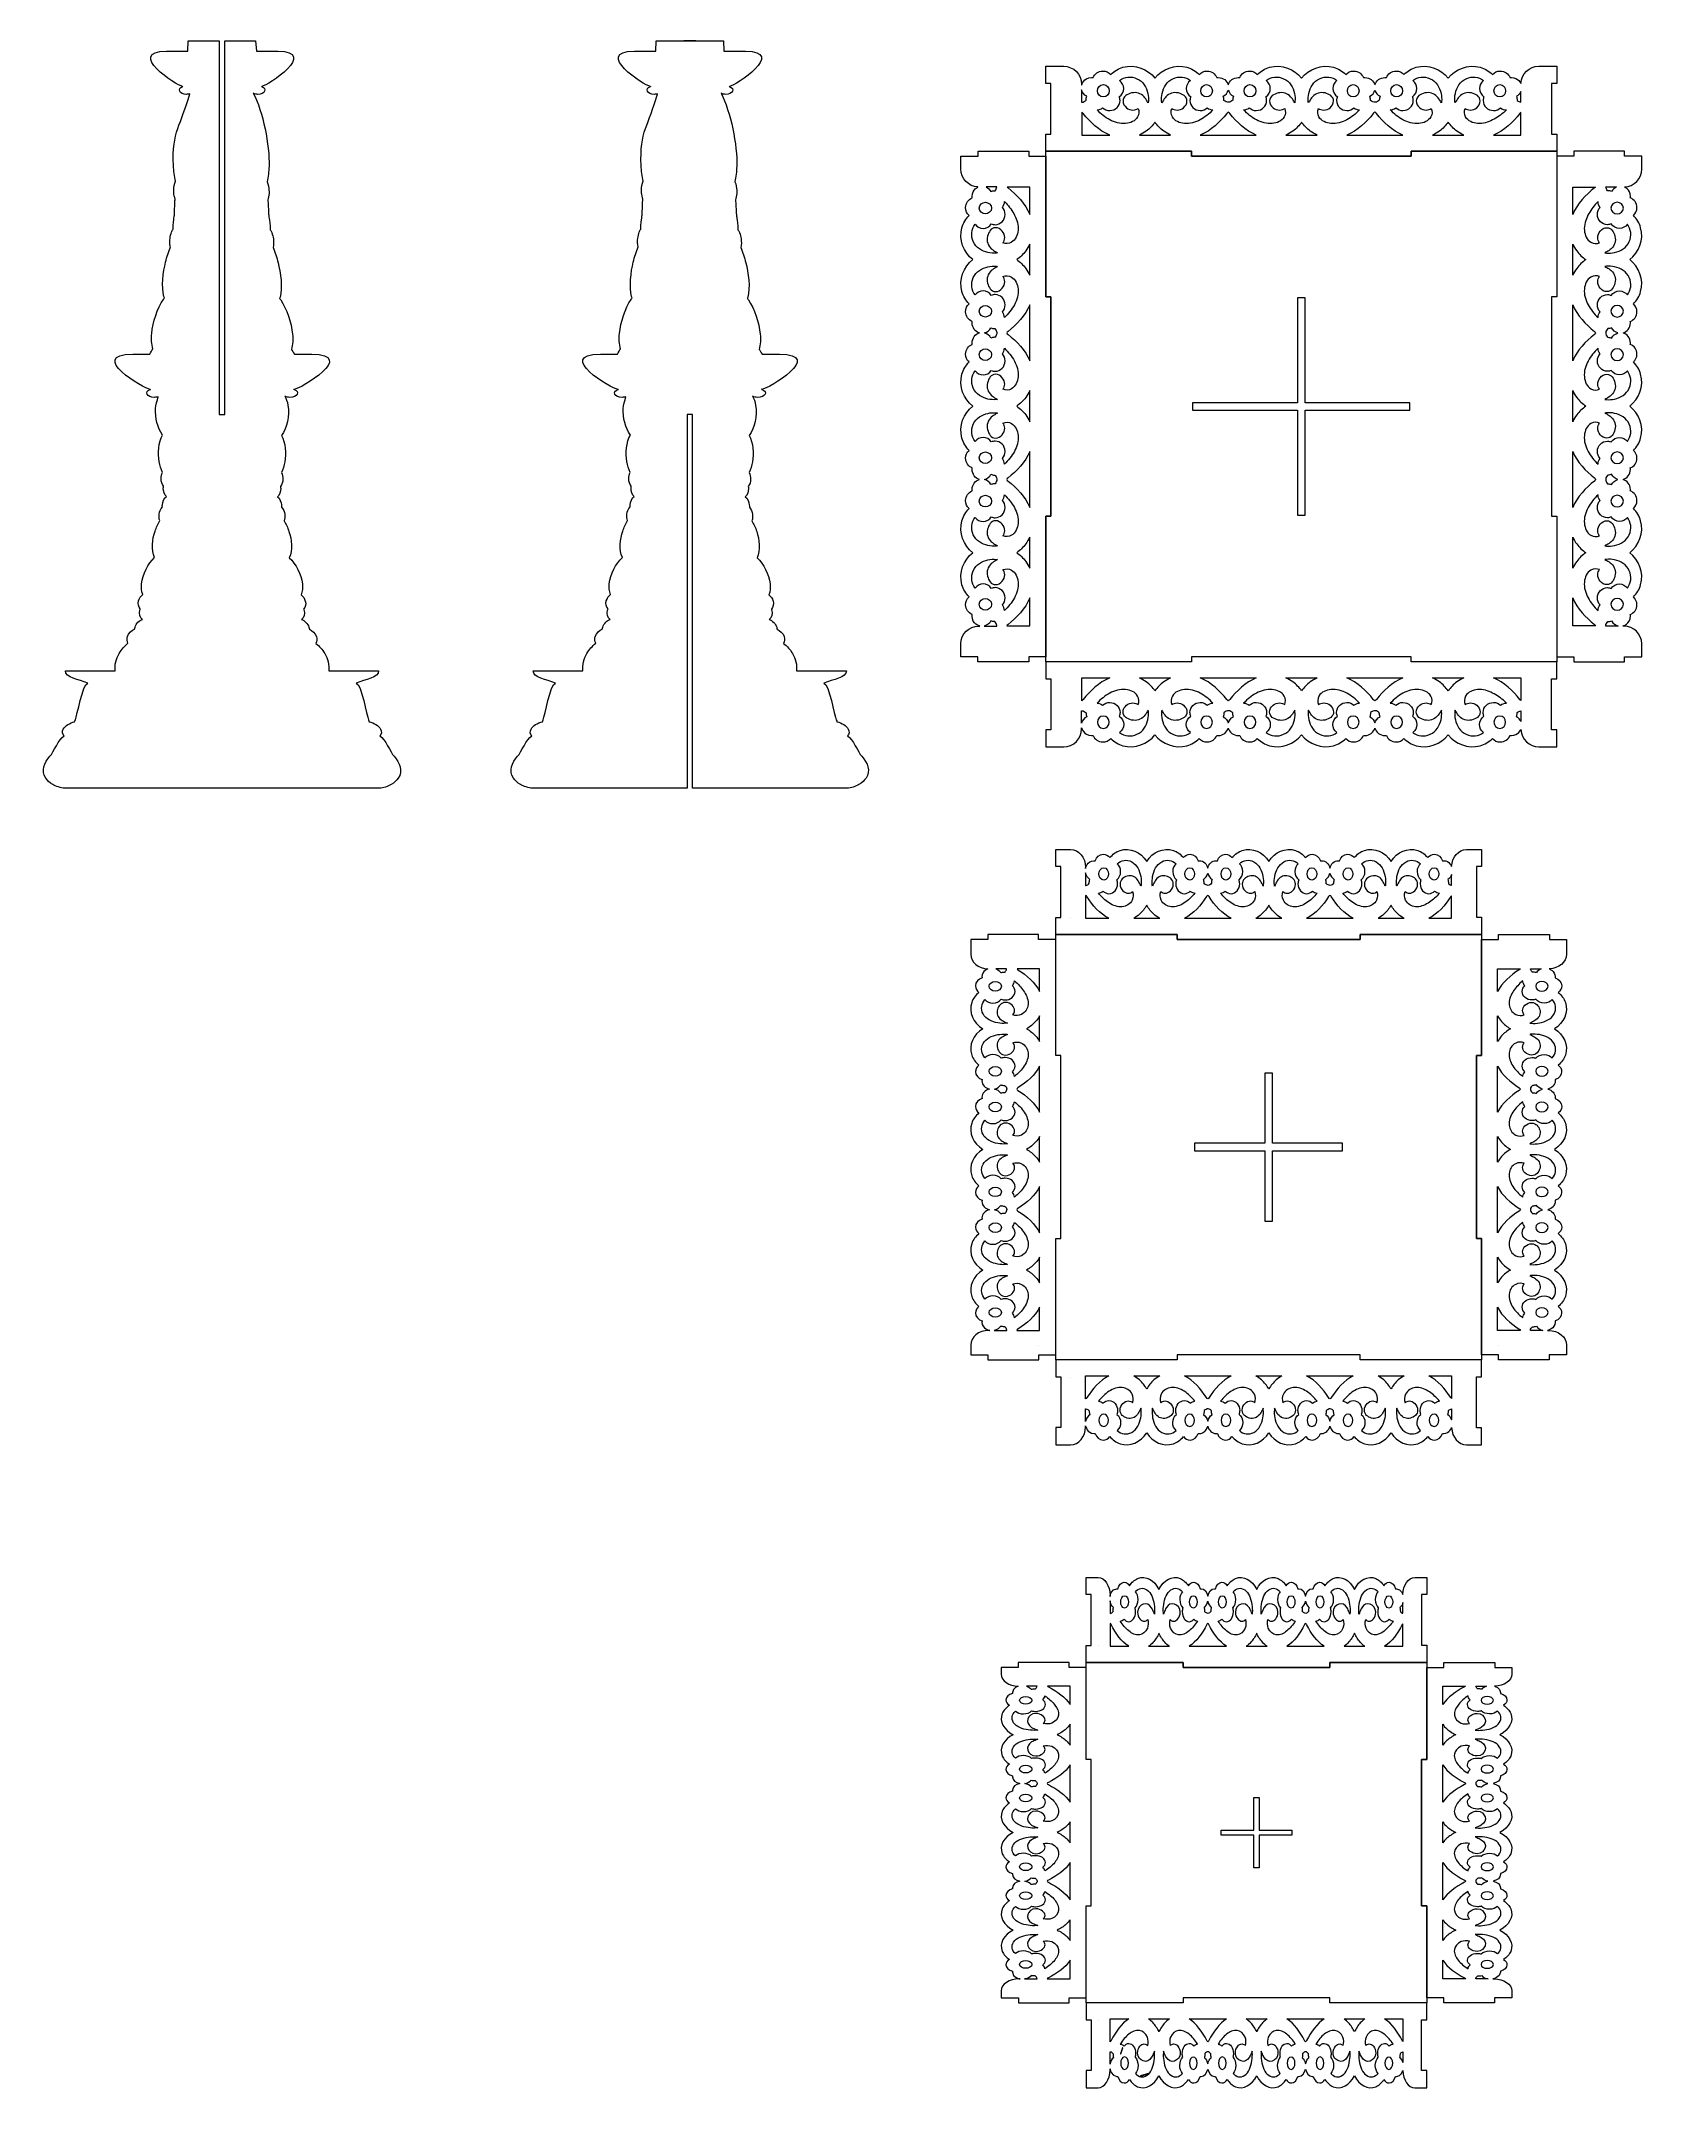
# Model space of a CAD drawing. Header units: centimetres. Extents: x -71 to 23, y -172 to -52.
import ezdxf

# ---------------------------------------------------------------- set-up
doc = ezdxf.new("R2010")
doc.units = ezdxf.units.CM
doc.header["$MEASUREMENT"] = 0
doc.layers.add('Layer 1', color=7, linetype='Continuous')

msp = doc.modelspace()

# ---------------------------------------------------------------- linework, layer by layer
at = {"layer": 'Layer 1', "color": 3, "lineweight": 9}
for points, knots in [([(-58.30605, -55.16867), (-58.23312, -55.20836), (-58.13725, -55.23246), (-58.03219, -55.23246), (-58.03219, -55.23246), (-57.63884, -55.23246), (-57.45712, -54.89755), (-57.81351, -54.762), (-57.81351, -54.762), (-57.47376, -54.77082), (-54.42351, -52.69729), (-56.87481, -52.69729), (-56.87481, -52.69729), (-56.87481, -52.69729), (-58.12267, -52.69729), (-58.12267, -52.69729), (-58.12267, -52.69729), (-58.12267, -52.69729), (-58.1746, -52.0973), (-58.1746, -52.0973), (-58.1746, -52.0973), (-58.1746, -52.0973), (-59.98444, -52.0973), (-59.98444, -52.0973), (-59.98444, -52.0973), (-59.98444, -52.0973), (-59.98444, -74.04723), (-59.98444, -74.04723), (-59.98444, -74.04723), (-59.98444, -74.04723), (-60.30444, -74.04723), (-60.30444, -74.04723), (-60.30444, -74.04723), (-60.30444, -74.04723), (-60.30444, -52.0973), (-60.30444, -52.0973), (-60.30444, -52.0973), (-60.30444, -52.0973), (-62.13189, -52.0973), (-62.13189, -52.0973), (-62.13189, -52.0973), (-62.13189, -52.0973), (-62.14444, -52.69729), (-62.14444, -52.69729), (-62.14444, -52.69729), (-62.14444, -52.69729), (-62.49036, -52.69729), (-62.49036, -52.69729), (-62.49036, -52.69729), (-62.49036, -52.69729), (-62.94263, -52.69729), (-62.94263, -52.69729), (-62.94263, -52.69729), (-62.94263, -52.69729), (-63.3949, -52.69729), (-63.3949, -52.69729), (-63.3949, -52.69729), (-65.84622, -52.69729), (-62.79595, -54.77082), (-62.45619, -54.762), (-62.45619, -54.762), (-62.81259, -54.89755), (-62.63086, -55.23246), (-62.23752, -55.23246), (-62.23752, -55.23246), (-62.16432, -55.23246), (-62.09558, -55.22074), (-62.03595, -55.20023), (-62.03595, -55.20023), (-62.54901, -57.05821), (-63.09257, -57.39809), (-62.99813, -59.42185), (-62.99813, -59.42185), (-62.98324, -59.73072), (-62.94495, -60.04794), (-62.87687, -60.33594), (-62.87687, -60.33594), (-62.94707, -60.46951), (-62.9726, -60.70325), (-62.97899, -60.83264), (-62.97899, -60.83264), (-62.98537, -60.95786), (-62.97686, -61.09142), (-62.94707, -61.20413), (-62.94707, -61.20413), (-62.93644, -61.26256), (-62.91729, -61.32934), (-62.88964, -61.37108), (-62.88964, -61.37108), (-62.90453, -61.44622), (-62.90878, -61.52134), (-62.91516, -61.5923), (-62.91516, -61.5923), (-62.96051, -62.86614), (-62.90049, -61.79919), (-63.0109, -62.9363), (-63.0109, -62.9363), (-63.01728, -63.01144), (-63.02366, -63.09074), (-63.02153, -63.1617), (-63.02153, -63.1617), (-63.05983, -63.20761), (-63.08748, -63.27022), (-63.10663, -63.32448), (-63.10663, -63.32448), (-63.1513, -63.43718), (-63.18108, -63.56657), (-63.19598, -63.69179), (-63.19598, -63.69179), (-63.21087, -63.81701), (-63.22576, -64.05493), (-63.16832, -64.19267), (-63.16832, -64.19267), (-63.28958, -64.47649), (-63.38531, -64.78536), (-63.45764, -65.09006), (-63.45764, -65.09006), (-63.59805, -65.66606), (-63.71718, -66.55929), (-63.5555, -67.1186), (-63.5555, -67.1186), (-63.54912, -67.14364), (-63.53848, -67.17285), (-63.52784, -67.1979), (-63.52784, -67.1979), (-63.55125, -67.22294), (-63.56826, -67.25216), (-63.58741, -67.27721), (-63.58741, -67.27721), (-63.94481, -67.7906), (-64.20222, -68.62122), (-64.27242, -69.28487), (-64.27242, -69.28487), (-64.30433, -69.58957), (-64.28519, -69.90679), (-64.20647, -70.19479), (-64.20647, -70.19479), (-64.23912, -70.22041), (-64.34442, -70.41317), (-64.39165, -70.50146), (-64.39165, -70.50146), (-64.39165, -70.50146), (-65.39057, -70.50146), (-65.39057, -70.50146), (-65.39057, -70.50146), (-68.09772, -70.50146), (-64.72912, -72.57499), (-64.35391, -72.56617), (-64.35391, -72.56617), (-64.7475, -72.70172), (-64.54681, -73.03663), (-64.11242, -73.03663), (-64.11242, -73.03663), (-64.03159, -73.03663), (-63.95568, -73.02491), (-63.88983, -73.0044), (-63.88983, -73.0044), (-63.96001, -73.23457), (-64.03693, -73.48125), (-64.049, -73.68455), (-64.049, -73.68455), (-64.08082, -74.22082), (-63.92987, -74.85712), (-63.63204, -75.24797), (-63.63204, -75.24797), (-63.88732, -75.66378), (-63.90923, -76.32882), (-63.82988, -76.81139), (-63.82988, -76.81139), (-63.79437, -77.02736), (-63.72777, -77.24799), (-63.63629, -77.44341), (-63.63629, -77.44341), (-63.69799, -77.55152), (-63.72352, -77.70121), (-63.72352, -77.8218), (-63.72352, -77.8218), (-63.72352, -77.96733), (-63.67459, -78.14612), (-63.58524, -78.25423), (-63.58524, -78.25423), (-63.58949, -78.29165), (-63.59025, -78.32911), (-63.59162, -78.37481), (-63.59162, -78.37481), (-63.59662, -78.54118), (-63.53631, -78.7823), (-63.40228, -78.86546), (-63.40228, -78.86546), (-63.54482, -78.94031), (-63.63016, -79.18145), (-63.6448, -79.34364), (-63.6448, -79.34364), (-63.6493, -79.3935), (-63.65331, -79.43511), (-63.64906, -79.46838), (-63.64906, -79.46838), (-63.7533, -79.57649), (-63.82435, -79.7679), (-63.83839, -79.8925), (-63.83839, -79.8925), (-63.85199, -80.01323), (-63.8469, -80.16277), (-63.79585, -80.27504), (-63.79585, -80.27504), (-63.91285, -80.46631), (-64.00684, -80.67896), (-64.07878, -80.89458), (-64.07878, -80.89458), (-64.2302, -81.34841), (-64.32556, -82.0131), (-64.10219, -82.44969), (-64.10219, -82.44969), (-64.48937, -82.80312), (-64.80289, -83.41842), (-64.87229, -83.98816), (-64.87229, -83.98816), (-64.89861, -84.20428), (-64.87016, -84.42476), (-64.79783, -84.62434), (-64.79783, -84.62434), (-64.90846, -84.7075), (-64.99863, -84.84862), (-65.04248, -84.99025), (-65.04248, -84.99025), (-65.09647, -85.16462), (-65.05312, -85.34784), (-64.94249, -85.46842), (-64.94249, -85.46842), (-64.95313, -85.49337), (-64.95962, -85.51829), (-64.96802, -85.54743), (-64.96802, -85.54743), (-65.02556, -85.74697), (-64.95951, -85.98402), (-64.80847, -86.08381), (-64.80847, -86.08381), (-64.99781, -86.12539), (-65.19616, -86.3373), (-65.25309, -86.53288), (-65.25309, -86.53288), (-65.26636, -86.57847), (-65.27649, -86.6202), (-65.28287, -86.65346), (-65.28287, -86.65346), (-65.44455, -86.71999), (-65.63506, -86.8901), (-65.69558, -87.08174), (-65.69558, -87.08174), (-65.74141, -87.2269), (-65.72749, -87.37696), (-65.66792, -87.48091), (-65.66792, -87.48091), (-65.86364, -87.65139), (-66.0506, -87.85114), (-66.18487, -88.07967), (-66.18487, -88.07967), (-66.36331, -88.38336), (-66.46568, -88.75743), (-66.4125, -89.11086), (-66.4125, -89.11086), (-66.4125, -89.11086), (-69.34401, -89.11086), (-69.34401, -89.11086), (-69.34401, -89.11086), (-69.33762, -89.4934), (-68.56752, -89.60983), (-68.02504, -89.82604), (-68.02504, -89.82604), (-68.33351, -89.86762), (-68.65882, -91.77565), (-68.75047, -91.97511), (-68.75047, -91.97511), (-68.77151, -92.02091), (-68.78876, -92.05827), (-68.79727, -92.09569), (-68.79727, -92.09569), (-69.06107, -92.16638), (-69.36576, -92.33361), (-69.46314, -92.52397), (-69.46314, -92.52397), (-69.53802, -92.67037), (-69.51845, -92.81503), (-69.41634, -92.9273), (-69.41634, -92.9273), (-69.73544, -93.09362), (-70.03743, -93.89754), (-70.25026, -94.1219), (-70.25026, -94.1219), (-70.60535, -94.49622), (-70.77373, -94.97861), (-70.49916, -95.40673), (-70.49916, -95.40673), (-70.40578, -95.55234), (-70.26616, -95.6789), (-70.08858, -95.78096), (-70.08858, -95.78096), (-69.90457, -95.88673), (-69.61631, -95.99717), (-69.37379, -95.99717), (-69.37379, -95.99717), (-69.37379, -95.99717), (-50.95509, -95.99717), (-50.95509, -95.99717), (-50.95509, -95.99717), (-50.95509, -95.99717), (-50.92318, -95.99717), (-50.92318, -95.99717), (-50.92318, -95.99717), (-50.66577, -96.00133), (-50.40117, -95.89042), (-50.20626, -95.78096), (-50.20626, -95.78096), (-50.03108, -95.68259), (-49.88804, -95.5572), (-49.79355, -95.41505), (-49.79355, -95.41505), (-49.50945, -94.98763), (-49.68872, -94.49963), (-50.04458, -94.1219), (-50.04458, -94.1219), (-50.25664, -93.8968), (-50.56153, -93.09362), (-50.88063, -92.9273), (-50.88063, -92.9273), (-50.77639, -92.81503), (-50.75682, -92.67037), (-50.8317, -92.52397), (-50.8317, -92.52397), (-50.92908, -92.33361), (-51.23377, -92.16638), (-51.49969, -92.09569), (-51.49969, -92.09569), (-51.50608, -92.05827), (-51.523, -92.02076), (-51.54437, -91.97511), (-51.54437, -91.97511), (-51.63782, -91.77549), (-51.96133, -89.86762), (-52.2698, -89.82604), (-52.2698, -89.82604), (-51.72732, -89.60983), (-50.94658, -89.51835), (-50.94871, -89.11086), (-50.94871, -89.11086), (-50.94871, -89.11086), (-53.88021, -89.11086), (-53.88021, -89.11086), (-53.88021, -89.11086), (-53.82703, -88.75743), (-53.93163, -88.38342), (-54.10784, -88.08383), (-54.10784, -88.08383), (-54.24221, -87.85536), (-54.42907, -87.65971), (-54.62904, -87.48923), (-54.62904, -87.48923), (-54.56522, -87.38528), (-54.55322, -87.23583), (-54.59926, -87.09006), (-54.59926, -87.09006), (-54.65959, -86.89904), (-54.84816, -86.72831), (-55.01197, -86.66178), (-55.01197, -86.66178), (-55.01835, -86.62851), (-55.0258, -86.58727), (-55.03962, -86.5412), (-55.03962, -86.5412), (-55.09813, -86.3461), (-55.29703, -86.13371), (-55.48637, -86.09213), (-55.48637, -86.09213), (-55.3332, -85.99233), (-55.26731, -85.75472), (-55.32469, -85.55574), (-55.32469, -85.55574), (-55.33328, -85.52596), (-55.34171, -85.50584), (-55.35022, -85.4809), (-55.35022, -85.4809), (-55.24172, -85.36031), (-55.19976, -85.17407), (-55.25236, -85.00272), (-55.25236, -85.00272), (-55.2955, -84.86218), (-55.38213, -84.71998), (-55.49701, -84.63682), (-55.49701, -84.63682), (-55.42255, -84.43723), (-55.39548, -84.21277), (-55.42255, -83.99648), (-55.42255, -83.99648), (-55.49333, -83.43107), (-55.80335, -82.81975), (-56.19265, -82.46632), (-56.19265, -82.46632), (-55.96715, -82.02557), (-56.05972, -81.35992), (-56.2118, -80.91122), (-56.2118, -80.91122), (-56.28521, -80.69463), (-56.37986, -80.48294), (-56.49687, -80.29167), (-56.49687, -80.29167), (-56.44794, -80.1794), (-56.44308, -80.02574), (-56.45645, -79.90913), (-56.45645, -79.90913), (-56.47073, -79.78456), (-56.53729, -79.59312), (-56.64365, -79.48501), (-56.64365, -79.48501), (-56.64153, -79.45175), (-56.64341, -79.41013), (-56.64791, -79.36027), (-56.64791, -79.36027), (-56.66255, -79.19809), (-56.7479, -78.95694), (-56.89043, -78.88209), (-56.89043, -78.88209), (-56.7564, -78.79893), (-56.69397, -78.5577), (-56.69897, -78.39145), (-56.69897, -78.39145), (-56.70035, -78.34554), (-56.70322, -78.30829), (-56.70748, -78.27086), (-56.70748, -78.27086), (-56.62025, -78.16691), (-56.56897, -77.98816), (-56.57132, -77.83843), (-56.57132, -77.83843), (-56.57321, -77.71787), (-56.59473, -77.57231), (-56.65642, -77.46005), (-56.65642, -77.46005), (-56.56707, -77.26462), (-56.49718, -77.04456), (-56.4607, -76.82803), (-56.4607, -76.82803), (-56.38019, -76.35017), (-56.40539, -75.68872), (-56.66067, -75.27292), (-56.66067, -75.27292), (-56.32387, -74.82623), (-56.17205, -74.10928), (-56.27402, -73.50621), (-56.27402, -73.50621), (-56.31772, -73.24778), (-56.36828, -73.1264), (-56.45772, -72.97284), (-56.45772, -72.97284), (-56.37718, -73.01253), (-56.2713, -73.03663), (-56.15529, -73.03663), (-56.15529, -73.03663), (-55.72088, -73.03663), (-55.52021, -72.70172), (-55.91379, -72.56617), (-55.91379, -72.56617), (-55.53859, -72.57499), (-52.16999, -70.50146), (-54.87714, -70.50146), (-54.87714, -70.50146), (-54.87714, -70.50146), (-55.89722, -70.50146), (-55.89722, -70.50146), (-55.89722, -70.50146), (-55.95006, -70.40416), (-56.03873, -70.24697), (-56.06506, -70.22401), (-56.06506, -70.22401), (-55.9906, -69.94018), (-55.97145, -69.62296), (-56.00337, -69.32244), (-56.00337, -69.32244), (-56.07782, -68.65461), (-56.33736, -67.82399), (-56.69901, -67.3106), (-56.69901, -67.3106), (-56.72029, -67.28556), (-56.73731, -67.26051), (-56.76071, -67.23129), (-56.76071, -67.23129), (-56.75007, -67.20625), (-56.74156, -67.17703), (-56.73518, -67.15198), (-56.73518, -67.15198), (-56.57563, -66.59268), (-56.70539, -65.70363), (-56.85218, -65.12763), (-56.85218, -65.12763), (-56.92877, -64.82293), (-57.02875, -64.51406), (-57.15001, -64.23023), (-57.15001, -64.23023), (-57.09683, -64.08831), (-57.11385, -63.85457), (-57.12874, -63.72935), (-57.12874, -63.72935), (-57.14576, -63.59997), (-57.1798, -63.47475), (-57.22447, -63.35788), (-57.22447, -63.35788), (-57.24574, -63.30779), (-57.2734, -63.24101), (-57.31169, -63.1951), (-57.31169, -63.1951), (-57.30957, -63.12414), (-57.31595, -63.04901), (-57.32446, -62.9697), (-57.32446, -62.9697), (-57.44905, -61.82858), (-57.37166, -62.80834), (-57.44146, -61.62987), (-57.44146, -61.62987), (-57.46238, -61.39724), (-57.45023, -61.45337), (-57.40955, -61.24586), (-57.40955, -61.24586), (-57.38615, -61.12899), (-57.37551, -60.99542), (-57.38615, -60.87021), (-57.38615, -60.87021), (-57.39466, -60.74082), (-57.42019, -60.50708), (-57.49465, -60.3735), (-57.49465, -60.3735), (-57.43083, -60.0855), (-57.39466, -59.76829), (-57.38402, -59.46359), (-57.38402, -59.46359), (-57.33954, -58.22496), (-57.7418, -56.23862), (-58.30605, -55.16867)], [0, 0, 0, 0, 0.007407407, 0.007407407, 0.007407407, 0.007407407, 0.014814815, 0.014814815, 0.014814815, 0.014814815, 0.022222222, 0.022222222, 0.022222222, 0.022222222, 0.02962963, 0.02962963, 0.02962963, 0.02962963, 0.037037037, 0.037037037, 0.037037037, 0.037037037, 0.044444444, 0.044444444, 0.044444444, 0.044444444, 0.051851852, 0.051851852, 0.051851852, 0.051851852, 0.059259259, 0.059259259, 0.059259259, 0.059259259, 0.066666667, 0.066666667, 0.066666667, 0.066666667, 0.074074074, 0.074074074, 0.074074074, 0.074074074, 0.081481481, 0.081481481, 0.081481481, 0.081481481, 0.088888889, 0.088888889, 0.088888889, 0.088888889, 0.096296296, 0.096296296, 0.096296296, 0.096296296, 0.103703704, 0.103703704, 0.103703704, 0.103703704, 0.111111111, 0.111111111, 0.111111111, 0.111111111, 0.118518519, 0.118518519, 0.118518519, 0.118518519, 0.125925926, 0.125925926, 0.125925926, 0.125925926, 0.133333333, 0.133333333, 0.133333333, 0.133333333, 0.140740741, 0.140740741, 0.140740741, 0.140740741, 0.148148148, 0.148148148, 0.148148148, 0.148148148, 0.155555556, 0.155555556, 0.155555556, 0.155555556, 0.162962963, 0.162962963, 0.162962963, 0.162962963, 0.17037037, 0.17037037, 0.17037037, 0.17037037, 0.177777778, 0.177777778, 0.177777778, 0.177777778, 0.185185185, 0.185185185, 0.185185185, 0.185185185, 0.192592593, 0.192592593, 0.192592593, 0.192592593, 0.2, 0.2, 0.2, 0.2, 0.207407407, 0.207407407, 0.207407407, 0.207407407, 0.214814815, 0.214814815, 0.214814815, 0.214814815, 0.222222222, 0.222222222, 0.222222222, 0.222222222, 0.22962963, 0.22962963, 0.22962963, 0.22962963, 0.237037037, 0.237037037, 0.237037037, 0.237037037, 0.244444444, 0.244444444, 0.244444444, 0.244444444, 0.251851852, 0.251851852, 0.251851852, 0.251851852, 0.259259259, 0.259259259, 0.259259259, 0.259259259, 0.266666667, 0.266666667, 0.266666667, 0.266666667, 0.274074074, 0.274074074, 0.274074074, 0.274074074, 0.281481481, 0.281481481, 0.281481481, 0.281481481, 0.288888889, 0.288888889, 0.288888889, 0.288888889, 0.296296296, 0.296296296, 0.296296296, 0.296296296, 0.303703704, 0.303703704, 0.303703704, 0.303703704, 0.311111111, 0.311111111, 0.311111111, 0.311111111, 0.318518519, 0.318518519, 0.318518519, 0.318518519, 0.325925926, 0.325925926, 0.325925926, 0.325925926, 0.333333333, 0.333333333, 0.333333333, 0.333333333, 0.340740741, 0.340740741, 0.340740741, 0.340740741, 0.348148148, 0.348148148, 0.348148148, 0.348148148, 0.355555556, 0.355555556, 0.355555556, 0.355555556, 0.362962963, 0.362962963, 0.362962963, 0.362962963, 0.37037037, 0.37037037, 0.37037037, 0.37037037, 0.377777778, 0.377777778, 0.377777778, 0.377777778, 0.385185185, 0.385185185, 0.385185185, 0.385185185, 0.392592593, 0.392592593, 0.392592593, 0.392592593, 0.4, 0.4, 0.4, 0.4, 0.407407407, 0.407407407, 0.407407407, 0.407407407, 0.414814815, 0.414814815, 0.414814815, 0.414814815, 0.422222222, 0.422222222, 0.422222222, 0.422222222, 0.42962963, 0.42962963, 0.42962963, 0.42962963, 0.437037037, 0.437037037, 0.437037037, 0.437037037, 0.444444444, 0.444444444, 0.444444444, 0.444444444, 0.451851852, 0.451851852, 0.451851852, 0.451851852, 0.459259259, 0.459259259, 0.459259259, 0.459259259, 0.466666667, 0.466666667, 0.466666667, 0.466666667, 0.474074074, 0.474074074, 0.474074074, 0.474074074, 0.481481481, 0.481481481, 0.481481481, 0.481481481, 0.488888889, 0.488888889, 0.488888889, 0.488888889, 0.496296296, 0.496296296, 0.496296296, 0.496296296, 0.503703704, 0.503703704, 0.503703704, 0.503703704, 0.511111111, 0.511111111, 0.511111111, 0.511111111, 0.518518519, 0.518518519, 0.518518519, 0.518518519, 0.525925926, 0.525925926, 0.525925926, 0.525925926, 0.533333333, 0.533333333, 0.533333333, 0.533333333, 0.540740741, 0.540740741, 0.540740741, 0.540740741, 0.548148148, 0.548148148, 0.548148148, 0.548148148, 0.555555556, 0.555555556, 0.555555556, 0.555555556, 0.562962963, 0.562962963, 0.562962963, 0.562962963, 0.57037037, 0.57037037, 0.57037037, 0.57037037, 0.577777778, 0.577777778, 0.577777778, 0.577777778, 0.585185185, 0.585185185, 0.585185185, 0.585185185, 0.592592593, 0.592592593, 0.592592593, 0.592592593, 0.6, 0.6, 0.6, 0.6, 0.607407407, 0.607407407, 0.607407407, 0.607407407, 0.614814815, 0.614814815, 0.614814815, 0.614814815, 0.622222222, 0.622222222, 0.622222222, 0.622222222, 0.62962963, 0.62962963, 0.62962963, 0.62962963, 0.637037037, 0.637037037, 0.637037037, 0.637037037, 0.644444444, 0.644444444, 0.644444444, 0.644444444, 0.651851852, 0.651851852, 0.651851852, 0.651851852, 0.659259259, 0.659259259, 0.659259259, 0.659259259, 0.666666667, 0.666666667, 0.666666667, 0.666666667, 0.674074074, 0.674074074, 0.674074074, 0.674074074, 0.681481481, 0.681481481, 0.681481481, 0.681481481, 0.688888889, 0.688888889, 0.688888889, 0.688888889, 0.696296296, 0.696296296, 0.696296296, 0.696296296, 0.703703704, 0.703703704, 0.703703704, 0.703703704, 0.711111111, 0.711111111, 0.711111111, 0.711111111, 0.718518519, 0.718518519, 0.718518519, 0.718518519, 0.725925926, 0.725925926, 0.725925926, 0.725925926, 0.733333333, 0.733333333, 0.733333333, 0.733333333, 0.740740741, 0.740740741, 0.740740741, 0.740740741, 0.748148148, 0.748148148, 0.748148148, 0.748148148, 0.755555556, 0.755555556, 0.755555556, 0.755555556, 0.762962963, 0.762962963, 0.762962963, 0.762962963, 0.77037037, 0.77037037, 0.77037037, 0.77037037, 0.777777778, 0.777777778, 0.777777778, 0.777777778, 0.785185185, 0.785185185, 0.785185185, 0.785185185, 0.792592593, 0.792592593, 0.792592593, 0.792592593, 0.8, 0.8, 0.8, 0.8, 0.807407407, 0.807407407, 0.807407407, 0.807407407, 0.814814815, 0.814814815, 0.814814815, 0.814814815, 0.822222222, 0.822222222, 0.822222222, 0.822222222, 0.82962963, 0.82962963, 0.82962963, 0.82962963, 0.837037037, 0.837037037, 0.837037037, 0.837037037, 0.844444444, 0.844444444, 0.844444444, 0.844444444, 0.851851852, 0.851851852, 0.851851852, 0.851851852, 0.859259259, 0.859259259, 0.859259259, 0.859259259, 0.866666667, 0.866666667, 0.866666667, 0.866666667, 0.874074074, 0.874074074, 0.874074074, 0.874074074, 0.881481481, 0.881481481, 0.881481481, 0.881481481, 0.888888889, 0.888888889, 0.888888889, 0.888888889, 0.896296296, 0.896296296, 0.896296296, 0.896296296, 0.903703704, 0.903703704, 0.903703704, 0.903703704, 0.911111111, 0.911111111, 0.911111111, 0.911111111, 0.918518519, 0.918518519, 0.918518519, 0.918518519, 0.925925926, 0.925925926, 0.925925926, 0.925925926, 0.933333333, 0.933333333, 0.933333333, 0.933333333, 0.940740741, 0.940740741, 0.940740741, 0.940740741, 0.948148148, 0.948148148, 0.948148148, 0.948148148, 0.955555556, 0.955555556, 0.955555556, 0.955555556, 0.962962963, 0.962962963, 0.962962963, 0.962962963, 0.97037037, 0.97037037, 0.97037037, 0.97037037, 0.977777778, 0.977777778, 0.977777778, 0.977777778, 0.985185185, 0.985185185, 0.985185185, 0.985185185, 1, 1, 1, 1]), ([(-30.84055, -55.16867), (-30.76762, -55.20836), (-30.67175, -55.23246), (-30.56669, -55.23246), (-30.56669, -55.23246), (-30.17334, -55.23246), (-29.99162, -54.89755), (-30.34801, -54.762), (-30.34801, -54.762), (-30.00826, -54.77082), (-26.95801, -52.69729), (-29.40931, -52.69729), (-29.40931, -52.69729), (-29.40931, -52.69729), (-30.67224, -52.69729), (-30.67224, -52.69729), (-30.67224, -52.69729), (-30.67224, -52.69729), (-30.70101, -52.0973), (-30.70101, -52.0973), (-30.70101, -52.0973), (-36.53316, -52.0973), (-28.8242, -52.0973), (-34.65635, -52.0973), (-34.65635, -52.0973), (-34.65635, -52.0973), (-34.67894, -52.69729), (-34.67894, -52.69729), (-34.67894, -52.69729), (-34.67894, -52.69729), (-35.02486, -52.69729), (-35.02486, -52.69729), (-35.02486, -52.69729), (-35.02486, -52.69729), (-35.47713, -52.69729), (-35.47713, -52.69729), (-35.47713, -52.69729), (-35.47713, -52.69729), (-35.9294, -52.69729), (-35.9294, -52.69729), (-35.9294, -52.69729), (-38.38072, -52.69729), (-35.33045, -54.77082), (-34.99069, -54.762), (-34.99069, -54.762), (-35.34709, -54.89755), (-35.16536, -55.23246), (-34.77202, -55.23246), (-34.77202, -55.23246), (-34.69882, -55.23246), (-34.63008, -55.22074), (-34.57045, -55.20023), (-34.57045, -55.20023), (-35.08351, -57.05821), (-35.62707, -57.39809), (-35.53263, -59.42185), (-35.53263, -59.42185), (-35.51774, -59.73072), (-35.47945, -60.04794), (-35.41137, -60.33594), (-35.41137, -60.33594), (-35.48157, -60.46951), (-35.5071, -60.70325), (-35.51349, -60.83264), (-35.51349, -60.83264), (-35.51987, -60.95786), (-35.51136, -61.09142), (-35.48157, -61.20413), (-35.48157, -61.20413), (-35.47094, -61.26256), (-35.45179, -61.32934), (-35.42414, -61.37108), (-35.42414, -61.37108), (-35.43903, -61.44622), (-35.44328, -61.52134), (-35.44966, -61.5923), (-35.44966, -61.5923), (-35.49501, -62.86614), (-35.43499, -61.79919), (-35.5454, -62.9363), (-35.5454, -62.9363), (-35.55178, -63.01144), (-35.55816, -63.09074), (-35.55603, -63.1617), (-35.55603, -63.1617), (-35.59433, -63.20761), (-35.62198, -63.27022), (-35.64113, -63.32448), (-35.64113, -63.32448), (-35.6858, -63.43718), (-35.71558, -63.56657), (-35.73048, -63.69179), (-35.73048, -63.69179), (-35.74537, -63.81701), (-35.76026, -64.05493), (-35.70282, -64.19267), (-35.70282, -64.19267), (-35.82408, -64.47649), (-35.91981, -64.78536), (-35.99214, -65.09006), (-35.99214, -65.09006), (-36.13255, -65.66606), (-36.25168, -66.55929), (-36.09, -67.1186), (-36.09, -67.1186), (-36.08362, -67.14364), (-36.07298, -67.17285), (-36.06234, -67.1979), (-36.06234, -67.1979), (-36.08575, -67.22294), (-36.10276, -67.25216), (-36.12191, -67.27721), (-36.12191, -67.27721), (-36.47931, -67.7906), (-36.73672, -68.62122), (-36.80692, -69.28487), (-36.80692, -69.28487), (-36.83883, -69.58957), (-36.81969, -69.90679), (-36.74097, -70.19479), (-36.74097, -70.19479), (-36.77362, -70.22041), (-36.87892, -70.41317), (-36.92615, -70.50146), (-36.92615, -70.50146), (-36.92615, -70.50146), (-37.92507, -70.50146), (-37.92507, -70.50146), (-37.92507, -70.50146), (-40.63222, -70.50146), (-37.26362, -72.57499), (-36.88841, -72.56617), (-36.88841, -72.56617), (-37.282, -72.70172), (-37.08131, -73.03663), (-36.64692, -73.03663), (-36.64692, -73.03663), (-36.56609, -73.03663), (-36.49018, -73.02491), (-36.42433, -73.0044), (-36.42433, -73.0044), (-36.49451, -73.23457), (-36.57143, -73.48125), (-36.5835, -73.68455), (-36.5835, -73.68455), (-36.61532, -74.22082), (-36.46437, -74.85712), (-36.16654, -75.24797), (-36.16654, -75.24797), (-36.42182, -75.66378), (-36.44373, -76.32882), (-36.36438, -76.81139), (-36.36438, -76.81139), (-36.32887, -77.02736), (-36.26227, -77.24799), (-36.17079, -77.44341), (-36.17079, -77.44341), (-36.23249, -77.55152), (-36.25802, -77.70121), (-36.25802, -77.8218), (-36.25802, -77.8218), (-36.25802, -77.96733), (-36.20909, -78.14612), (-36.11974, -78.25423), (-36.11974, -78.25423), (-36.12399, -78.29165), (-36.12475, -78.32911), (-36.12612, -78.37481), (-36.12612, -78.37481), (-36.13112, -78.54118), (-36.07081, -78.7823), (-35.93678, -78.86546), (-35.93678, -78.86546), (-36.07932, -78.94031), (-36.16466, -79.18145), (-36.1793, -79.34364), (-36.1793, -79.34364), (-36.1838, -79.3935), (-36.18781, -79.43511), (-36.18356, -79.46838), (-36.18356, -79.46838), (-36.2878, -79.57649), (-36.35885, -79.7679), (-36.37289, -79.8925), (-36.37289, -79.8925), (-36.38649, -80.01323), (-36.3814, -80.16277), (-36.33035, -80.27504), (-36.33035, -80.27504), (-36.44735, -80.46631), (-36.54134, -80.67896), (-36.61328, -80.89458), (-36.61328, -80.89458), (-36.7647, -81.34841), (-36.86006, -82.0131), (-36.63669, -82.44969), (-36.63669, -82.44969), (-37.02387, -82.80312), (-37.33739, -83.41842), (-37.40679, -83.98816), (-37.40679, -83.98816), (-37.43311, -84.20428), (-37.40466, -84.42476), (-37.33233, -84.62434), (-37.33233, -84.62434), (-37.44296, -84.7075), (-37.53313, -84.84862), (-37.57698, -84.99025), (-37.57698, -84.99025), (-37.63097, -85.16462), (-37.58762, -85.34784), (-37.47699, -85.46842), (-37.47699, -85.46842), (-37.48763, -85.49337), (-37.49412, -85.51829), (-37.50252, -85.54743), (-37.50252, -85.54743), (-37.56006, -85.74697), (-37.49401, -85.98402), (-37.34297, -86.08381), (-37.34297, -86.08381), (-37.53231, -86.12539), (-37.73066, -86.3373), (-37.78759, -86.53288), (-37.78759, -86.53288), (-37.80086, -86.57847), (-37.81099, -86.6202), (-37.81737, -86.65346), (-37.81737, -86.65346), (-37.97905, -86.71999), (-38.16956, -86.8901), (-38.23008, -87.08174), (-38.23008, -87.08174), (-38.27591, -87.2269), (-38.26199, -87.37696), (-38.20242, -87.48091), (-38.20242, -87.48091), (-38.39814, -87.65139), (-38.5851, -87.85114), (-38.71937, -88.07967), (-38.71937, -88.07967), (-38.89781, -88.38336), (-39.00018, -88.75743), (-38.947, -89.11086), (-38.947, -89.11086), (-38.947, -89.11086), (-41.87851, -89.11086), (-41.87851, -89.11086), (-41.87851, -89.11086), (-41.87212, -89.4934), (-41.10202, -89.60983), (-40.55954, -89.82604), (-40.55954, -89.82604), (-40.86801, -89.86762), (-41.19332, -91.77565), (-41.28497, -91.97511), (-41.28497, -91.97511), (-41.30601, -92.02091), (-41.32326, -92.05827), (-41.33177, -92.09569), (-41.33177, -92.09569), (-41.59557, -92.16638), (-41.90026, -92.33361), (-41.99764, -92.52397), (-41.99764, -92.52397), (-42.07252, -92.67037), (-42.05295, -92.81503), (-41.95084, -92.9273), (-41.95084, -92.9273), (-42.26994, -93.09362), (-42.57193, -93.89754), (-42.78476, -94.1219), (-42.78476, -94.1219), (-43.13985, -94.49622), (-43.30823, -94.97861), (-43.03366, -95.40673), (-43.03366, -95.40673), (-42.94028, -95.55234), (-42.80066, -95.6789), (-42.62308, -95.78096), (-42.62308, -95.78096), (-42.43907, -95.88673), (-42.15081, -95.99717), (-41.90829, -95.99717), (-41.90829, -95.99717), (-41.90829, -95.99717), (-32.83894, -95.99717), (-32.83894, -95.99717), (-32.83894, -95.99717), (-32.83894, -95.99717), (-32.83894, -74.04723), (-32.83894, -74.04723), (-32.83894, -74.04723), (-32.83894, -74.04723), (-32.51894, -74.04723), (-32.51894, -74.04723), (-32.51894, -74.04723), (-32.51894, -74.04723), (-32.51894, -95.99717), (-32.51894, -95.99717), (-32.51894, -95.99717), (-32.51894, -95.99717), (-23.48959, -95.99717), (-23.48959, -95.99717), (-23.48959, -95.99717), (-23.48959, -95.99717), (-23.45768, -95.99717), (-23.45768, -95.99717), (-23.45768, -95.99717), (-23.20027, -96.00133), (-22.93567, -95.89042), (-22.74076, -95.78096), (-22.74076, -95.78096), (-22.56558, -95.68259), (-22.42254, -95.5572), (-22.32805, -95.41505), (-22.32805, -95.41505), (-22.04395, -94.98763), (-22.22322, -94.49963), (-22.57908, -94.1219), (-22.57908, -94.1219), (-22.79114, -93.8968), (-23.09603, -93.09362), (-23.41513, -92.9273), (-23.41513, -92.9273), (-23.31089, -92.81503), (-23.29132, -92.67037), (-23.3662, -92.52397), (-23.3662, -92.52397), (-23.46358, -92.33361), (-23.76827, -92.16638), (-24.03419, -92.09569), (-24.03419, -92.09569), (-24.04058, -92.05827), (-24.0575, -92.02076), (-24.07887, -91.97511), (-24.07887, -91.97511), (-24.17232, -91.77549), (-24.49583, -89.86762), (-24.8043, -89.82604), (-24.8043, -89.82604), (-24.26182, -89.60983), (-23.48108, -89.51835), (-23.48321, -89.11086), (-23.48321, -89.11086), (-23.48321, -89.11086), (-26.41471, -89.11086), (-26.41471, -89.11086), (-26.41471, -89.11086), (-26.36153, -88.75743), (-26.46613, -88.38342), (-26.64234, -88.08383), (-26.64234, -88.08383), (-26.77671, -87.85536), (-26.96357, -87.65971), (-27.16354, -87.48923), (-27.16354, -87.48923), (-27.09972, -87.38528), (-27.08772, -87.23583), (-27.13376, -87.09006), (-27.13376, -87.09006), (-27.19409, -86.89904), (-27.38266, -86.72831), (-27.54647, -86.66178), (-27.54647, -86.66178), (-27.55285, -86.62851), (-27.5603, -86.58727), (-27.57412, -86.5412), (-27.57412, -86.5412), (-27.63263, -86.3461), (-27.83153, -86.13371), (-28.02087, -86.09213), (-28.02087, -86.09213), (-27.8677, -85.99233), (-27.80181, -85.75472), (-27.85919, -85.55574), (-27.85919, -85.55574), (-27.86778, -85.52596), (-27.87621, -85.50584), (-27.88472, -85.4809), (-27.88472, -85.4809), (-27.77622, -85.36031), (-27.73426, -85.17407), (-27.78686, -85.00272), (-27.78686, -85.00272), (-27.83, -84.86218), (-27.91663, -84.71998), (-28.03151, -84.63682), (-28.03151, -84.63682), (-27.95705, -84.43723), (-27.92998, -84.21277), (-27.95705, -83.99648), (-27.95705, -83.99648), (-28.02783, -83.43107), (-28.33785, -82.81975), (-28.72715, -82.46632), (-28.72715, -82.46632), (-28.50165, -82.02557), (-28.59422, -81.35992), (-28.7463, -80.91122), (-28.7463, -80.91122), (-28.81971, -80.69463), (-28.91436, -80.48294), (-29.03137, -80.29167), (-29.03137, -80.29167), (-28.98244, -80.1794), (-28.97758, -80.02574), (-28.99095, -79.90913), (-28.99095, -79.90913), (-29.00523, -79.78456), (-29.07179, -79.59312), (-29.17815, -79.48501), (-29.17815, -79.48501), (-29.17603, -79.45175), (-29.17791, -79.41013), (-29.18241, -79.36027), (-29.18241, -79.36027), (-29.19705, -79.19809), (-29.2824, -78.95694), (-29.42493, -78.88209), (-29.42493, -78.88209), (-29.2909, -78.79893), (-29.22847, -78.5577), (-29.23347, -78.39145), (-29.23347, -78.39145), (-29.23485, -78.34554), (-29.23772, -78.30829), (-29.24198, -78.27086), (-29.24198, -78.27086), (-29.15475, -78.16691), (-29.10347, -77.98816), (-29.10582, -77.83843), (-29.10582, -77.83843), (-29.10771, -77.71787), (-29.12923, -77.57231), (-29.19092, -77.46005), (-29.19092, -77.46005), (-29.10157, -77.26462), (-29.03168, -77.04456), (-28.9952, -76.82803), (-28.9952, -76.82803), (-28.91469, -76.35017), (-28.93989, -75.68872), (-29.19517, -75.27292), (-29.19517, -75.27292), (-28.85837, -74.82623), (-28.70655, -74.10928), (-28.80852, -73.50621), (-28.80852, -73.50621), (-28.85222, -73.24778), (-28.90278, -73.1264), (-28.99222, -72.97284), (-28.99222, -72.97284), (-28.91168, -73.01253), (-28.8058, -73.03663), (-28.68979, -73.03663), (-28.68979, -73.03663), (-28.25538, -73.03663), (-28.05471, -72.70172), (-28.44829, -72.56617), (-28.44829, -72.56617), (-28.07309, -72.57499), (-24.70449, -70.50146), (-27.41164, -70.50146), (-27.41164, -70.50146), (-27.41164, -70.50146), (-28.43172, -70.50146), (-28.43172, -70.50146), (-28.43172, -70.50146), (-28.48456, -70.40416), (-28.57323, -70.24697), (-28.59956, -70.22401), (-28.59956, -70.22401), (-28.5251, -69.94018), (-28.50595, -69.62296), (-28.53787, -69.32244), (-28.53787, -69.32244), (-28.61232, -68.65461), (-28.87186, -67.82399), (-29.23351, -67.3106), (-29.23351, -67.3106), (-29.25479, -67.28556), (-29.27181, -67.26051), (-29.29521, -67.23129), (-29.29521, -67.23129), (-29.28457, -67.20625), (-29.27606, -67.17703), (-29.26968, -67.15198), (-29.26968, -67.15198), (-29.11013, -66.59268), (-29.23989, -65.70363), (-29.38668, -65.12763), (-29.38668, -65.12763), (-29.46327, -64.82293), (-29.56325, -64.51406), (-29.68451, -64.23023), (-29.68451, -64.23023), (-29.63133, -64.08831), (-29.64835, -63.85457), (-29.66324, -63.72935), (-29.66324, -63.72935), (-29.68026, -63.59997), (-29.7143, -63.47475), (-29.75897, -63.35788), (-29.75897, -63.35788), (-29.78024, -63.30779), (-29.8079, -63.24101), (-29.84619, -63.1951), (-29.84619, -63.1951), (-29.84407, -63.12414), (-29.85045, -63.04901), (-29.85896, -62.9697), (-29.85896, -62.9697), (-29.98355, -61.82858), (-29.90616, -62.80834), (-29.97596, -61.62987), (-29.97596, -61.62987), (-29.99688, -61.39724), (-29.98473, -61.45337), (-29.94405, -61.24586), (-29.94405, -61.24586), (-29.92065, -61.12899), (-29.91001, -60.99542), (-29.92065, -60.87021), (-29.92065, -60.87021), (-29.92916, -60.74082), (-29.95469, -60.50708), (-30.02915, -60.3735), (-30.02915, -60.3735), (-29.96533, -60.0855), (-29.92916, -59.76829), (-29.91852, -59.46359), (-29.91852, -59.46359), (-29.87404, -58.22496), (-30.2763, -56.23862), (-30.84055, -55.16867)], [0, 0, 0, 0, 0.007407407, 0.007407407, 0.007407407, 0.007407407, 0.014814815, 0.014814815, 0.014814815, 0.014814815, 0.022222222, 0.022222222, 0.022222222, 0.022222222, 0.02962963, 0.02962963, 0.02962963, 0.02962963, 0.037037037, 0.037037037, 0.037037037, 0.037037037, 0.044444444, 0.044444444, 0.044444444, 0.044444444, 0.051851852, 0.051851852, 0.051851852, 0.051851852, 0.059259259, 0.059259259, 0.059259259, 0.059259259, 0.066666667, 0.066666667, 0.066666667, 0.066666667, 0.074074074, 0.074074074, 0.074074074, 0.074074074, 0.081481481, 0.081481481, 0.081481481, 0.081481481, 0.088888889, 0.088888889, 0.088888889, 0.088888889, 0.096296296, 0.096296296, 0.096296296, 0.096296296, 0.103703704, 0.103703704, 0.103703704, 0.103703704, 0.111111111, 0.111111111, 0.111111111, 0.111111111, 0.118518519, 0.118518519, 0.118518519, 0.118518519, 0.125925926, 0.125925926, 0.125925926, 0.125925926, 0.133333333, 0.133333333, 0.133333333, 0.133333333, 0.140740741, 0.140740741, 0.140740741, 0.140740741, 0.148148148, 0.148148148, 0.148148148, 0.148148148, 0.155555556, 0.155555556, 0.155555556, 0.155555556, 0.162962963, 0.162962963, 0.162962963, 0.162962963, 0.17037037, 0.17037037, 0.17037037, 0.17037037, 0.177777778, 0.177777778, 0.177777778, 0.177777778, 0.185185185, 0.185185185, 0.185185185, 0.185185185, 0.192592593, 0.192592593, 0.192592593, 0.192592593, 0.2, 0.2, 0.2, 0.2, 0.207407407, 0.207407407, 0.207407407, 0.207407407, 0.214814815, 0.214814815, 0.214814815, 0.214814815, 0.222222222, 0.222222222, 0.222222222, 0.222222222, 0.22962963, 0.22962963, 0.22962963, 0.22962963, 0.237037037, 0.237037037, 0.237037037, 0.237037037, 0.244444444, 0.244444444, 0.244444444, 0.244444444, 0.251851852, 0.251851852, 0.251851852, 0.251851852, 0.259259259, 0.259259259, 0.259259259, 0.259259259, 0.266666667, 0.266666667, 0.266666667, 0.266666667, 0.274074074, 0.274074074, 0.274074074, 0.274074074, 0.281481481, 0.281481481, 0.281481481, 0.281481481, 0.288888889, 0.288888889, 0.288888889, 0.288888889, 0.296296296, 0.296296296, 0.296296296, 0.296296296, 0.303703704, 0.303703704, 0.303703704, 0.303703704, 0.311111111, 0.311111111, 0.311111111, 0.311111111, 0.318518519, 0.318518519, 0.318518519, 0.318518519, 0.325925926, 0.325925926, 0.325925926, 0.325925926, 0.333333333, 0.333333333, 0.333333333, 0.333333333, 0.340740741, 0.340740741, 0.340740741, 0.340740741, 0.348148148, 0.348148148, 0.348148148, 0.348148148, 0.355555556, 0.355555556, 0.355555556, 0.355555556, 0.362962963, 0.362962963, 0.362962963, 0.362962963, 0.37037037, 0.37037037, 0.37037037, 0.37037037, 0.377777778, 0.377777778, 0.377777778, 0.377777778, 0.385185185, 0.385185185, 0.385185185, 0.385185185, 0.392592593, 0.392592593, 0.392592593, 0.392592593, 0.4, 0.4, 0.4, 0.4, 0.407407407, 0.407407407, 0.407407407, 0.407407407, 0.414814815, 0.414814815, 0.414814815, 0.414814815, 0.422222222, 0.422222222, 0.422222222, 0.422222222, 0.42962963, 0.42962963, 0.42962963, 0.42962963, 0.437037037, 0.437037037, 0.437037037, 0.437037037, 0.444444444, 0.444444444, 0.444444444, 0.444444444, 0.451851852, 0.451851852, 0.451851852, 0.451851852, 0.459259259, 0.459259259, 0.459259259, 0.459259259, 0.466666667, 0.466666667, 0.466666667, 0.466666667, 0.474074074, 0.474074074, 0.474074074, 0.474074074, 0.481481481, 0.481481481, 0.481481481, 0.481481481, 0.488888889, 0.488888889, 0.488888889, 0.488888889, 0.496296296, 0.496296296, 0.496296296, 0.496296296, 0.503703704, 0.503703704, 0.503703704, 0.503703704, 0.511111111, 0.511111111, 0.511111111, 0.511111111, 0.518518519, 0.518518519, 0.518518519, 0.518518519, 0.525925926, 0.525925926, 0.525925926, 0.525925926, 0.533333333, 0.533333333, 0.533333333, 0.533333333, 0.540740741, 0.540740741, 0.540740741, 0.540740741, 0.548148148, 0.548148148, 0.548148148, 0.548148148, 0.555555556, 0.555555556, 0.555555556, 0.555555556, 0.562962963, 0.562962963, 0.562962963, 0.562962963, 0.57037037, 0.57037037, 0.57037037, 0.57037037, 0.577777778, 0.577777778, 0.577777778, 0.577777778, 0.585185185, 0.585185185, 0.585185185, 0.585185185, 0.592592593, 0.592592593, 0.592592593, 0.592592593, 0.6, 0.6, 0.6, 0.6, 0.607407407, 0.607407407, 0.607407407, 0.607407407, 0.614814815, 0.614814815, 0.614814815, 0.614814815, 0.622222222, 0.622222222, 0.622222222, 0.622222222, 0.62962963, 0.62962963, 0.62962963, 0.62962963, 0.637037037, 0.637037037, 0.637037037, 0.637037037, 0.644444444, 0.644444444, 0.644444444, 0.644444444, 0.651851852, 0.651851852, 0.651851852, 0.651851852, 0.659259259, 0.659259259, 0.659259259, 0.659259259, 0.666666667, 0.666666667, 0.666666667, 0.666666667, 0.674074074, 0.674074074, 0.674074074, 0.674074074, 0.681481481, 0.681481481, 0.681481481, 0.681481481, 0.688888889, 0.688888889, 0.688888889, 0.688888889, 0.696296296, 0.696296296, 0.696296296, 0.696296296, 0.703703704, 0.703703704, 0.703703704, 0.703703704, 0.711111111, 0.711111111, 0.711111111, 0.711111111, 0.718518519, 0.718518519, 0.718518519, 0.718518519, 0.725925926, 0.725925926, 0.725925926, 0.725925926, 0.733333333, 0.733333333, 0.733333333, 0.733333333, 0.740740741, 0.740740741, 0.740740741, 0.740740741, 0.748148148, 0.748148148, 0.748148148, 0.748148148, 0.755555556, 0.755555556, 0.755555556, 0.755555556, 0.762962963, 0.762962963, 0.762962963, 0.762962963, 0.77037037, 0.77037037, 0.77037037, 0.77037037, 0.777777778, 0.777777778, 0.777777778, 0.777777778, 0.785185185, 0.785185185, 0.785185185, 0.785185185, 0.792592593, 0.792592593, 0.792592593, 0.792592593, 0.8, 0.8, 0.8, 0.8, 0.807407407, 0.807407407, 0.807407407, 0.807407407, 0.814814815, 0.814814815, 0.814814815, 0.814814815, 0.822222222, 0.822222222, 0.822222222, 0.822222222, 0.82962963, 0.82962963, 0.82962963, 0.82962963, 0.837037037, 0.837037037, 0.837037037, 0.837037037, 0.844444444, 0.844444444, 0.844444444, 0.844444444, 0.851851852, 0.851851852, 0.851851852, 0.851851852, 0.859259259, 0.859259259, 0.859259259, 0.859259259, 0.866666667, 0.866666667, 0.866666667, 0.866666667, 0.874074074, 0.874074074, 0.874074074, 0.874074074, 0.881481481, 0.881481481, 0.881481481, 0.881481481, 0.888888889, 0.888888889, 0.888888889, 0.888888889, 0.896296296, 0.896296296, 0.896296296, 0.896296296, 0.903703704, 0.903703704, 0.903703704, 0.903703704, 0.911111111, 0.911111111, 0.911111111, 0.911111111, 0.918518519, 0.918518519, 0.918518519, 0.918518519, 0.925925926, 0.925925926, 0.925925926, 0.925925926, 0.933333333, 0.933333333, 0.933333333, 0.933333333, 0.940740741, 0.940740741, 0.940740741, 0.940740741, 0.948148148, 0.948148148, 0.948148148, 0.948148148, 0.955555556, 0.955555556, 0.955555556, 0.955555556, 0.962962963, 0.962962963, 0.962962963, 0.962962963, 0.97037037, 0.97037037, 0.97037037, 0.97037037, 0.977777778, 0.977777778, 0.977777778, 0.977777778, 0.985185185, 0.985185185, 0.985185185, 0.985185185, 1, 1, 1, 1]), ([(-62.45619, -54.762), (-62.45619, -54.762), (-62.44991, -54.75965), (-62.44991, -54.75965), (-62.44991, -54.75965), (-62.44762, -54.76077), (-62.43914, -54.76157), (-62.45619, -54.762)], [0, 0, 0, 0, 0.333333333, 0.333333333, 0.333333333, 0.333333333, 1, 1, 1, 1]), ([(-62.44991, -54.75965), (-62.45104, -54.75908), (-62.45064, -54.75844), (-62.44455, -54.75772), (-62.44455, -54.75772), (-62.44455, -54.75772), (-62.44991, -54.75965), (-62.44991, -54.75965)], [0, 0, 0, 0, 0.333333333, 0.333333333, 0.333333333, 0.333333333, 1, 1, 1, 1]), ([(-57.81351, -54.762), (-57.83057, -54.76157), (-57.82209, -54.76077), (-57.8198, -54.75965), (-57.8198, -54.75965), (-57.8198, -54.75965), (-57.81351, -54.762), (-57.81351, -54.762)], [0, 0, 0, 0, 0.333333333, 0.333333333, 0.333333333, 0.333333333, 1, 1, 1, 1]), ([(-57.8198, -54.75965), (-57.8198, -54.75965), (-57.82516, -54.75771), (-57.82516, -54.75771), (-57.82516, -54.75771), (-57.81908, -54.75844), (-57.81865, -54.75909), (-57.8198, -54.75965)], [0, 0, 0, 0, 0.333333333, 0.333333333, 0.333333333, 0.333333333, 1, 1, 1, 1]), ([(-34.99069, -54.762), (-34.99069, -54.762), (-34.98441, -54.75965), (-34.98441, -54.75965), (-34.98441, -54.75965), (-34.98212, -54.76077), (-34.97364, -54.76157), (-34.99069, -54.762)], [0, 0, 0, 0, 0.333333333, 0.333333333, 0.333333333, 0.333333333, 1, 1, 1, 1]), ([(-34.98441, -54.75965), (-34.98554, -54.75908), (-34.98514, -54.75844), (-34.97905, -54.75772), (-34.97905, -54.75772), (-34.97905, -54.75772), (-34.98441, -54.75965), (-34.98441, -54.75965)], [0, 0, 0, 0, 0.333333333, 0.333333333, 0.333333333, 0.333333333, 1, 1, 1, 1]), ([(-30.34801, -54.762), (-30.36507, -54.76157), (-30.35659, -54.76077), (-30.3543, -54.75965), (-30.3543, -54.75965), (-30.3543, -54.75965), (-30.34801, -54.762), (-30.34801, -54.762)], [0, 0, 0, 0, 0.333333333, 0.333333333, 0.333333333, 0.333333333, 1, 1, 1, 1]), ([(-30.3543, -54.75965), (-30.3543, -54.75965), (-30.35966, -54.75771), (-30.35966, -54.75771), (-30.35966, -54.75771), (-30.35358, -54.75844), (-30.35315, -54.75909), (-30.3543, -54.75965)], [0, 0, 0, 0, 0.333333333, 0.333333333, 0.333333333, 0.333333333, 1, 1, 1, 1]), ([(-64.35391, -72.56617), (-64.35391, -72.56617), (-64.34698, -72.56382), (-64.34698, -72.56382), (-64.34698, -72.56382), (-64.34445, -72.56494), (-64.33509, -72.56574), (-64.35391, -72.56617)], [0, 0, 0, 0, 0.333333333, 0.333333333, 0.333333333, 0.333333333, 1, 1, 1, 1]), ([(-64.34698, -72.56382), (-64.34823, -72.56325), (-64.34778, -72.56261), (-64.34106, -72.56189), (-64.34106, -72.56189), (-64.34106, -72.56189), (-64.34698, -72.56382), (-64.34698, -72.56382)], [0, 0, 0, 0, 0.333333333, 0.333333333, 0.333333333, 0.333333333, 1, 1, 1, 1]), ([(-55.91379, -72.56617), (-55.91379, -72.56617), (-55.92073, -72.56382), (-55.92073, -72.56382), (-55.92073, -72.56382), (-55.92326, -72.56494), (-55.93262, -72.56574), (-55.91379, -72.56617)], [0, 0, 0, 0, 0.333333333, 0.333333333, 0.333333333, 0.333333333, 1, 1, 1, 1]), ([(-55.92073, -72.56382), (-55.91947, -72.56326), (-55.91993, -72.56261), (-55.92665, -72.56188), (-55.92665, -72.56188), (-55.92665, -72.56188), (-55.92073, -72.56382), (-55.92073, -72.56382)], [0, 0, 0, 0, 0.333333333, 0.333333333, 0.333333333, 0.333333333, 1, 1, 1, 1]), ([(-36.88841, -72.56617), (-36.88841, -72.56617), (-36.88148, -72.56382), (-36.88148, -72.56382), (-36.88148, -72.56382), (-36.87895, -72.56494), (-36.86959, -72.56574), (-36.88841, -72.56617)], [0, 0, 0, 0, 0.333333333, 0.333333333, 0.333333333, 0.333333333, 1, 1, 1, 1]), ([(-36.88148, -72.56382), (-36.88273, -72.56325), (-36.88228, -72.56261), (-36.87556, -72.56189), (-36.87556, -72.56189), (-36.87556, -72.56189), (-36.88148, -72.56382), (-36.88148, -72.56382)], [0, 0, 0, 0, 0.333333333, 0.333333333, 0.333333333, 0.333333333, 1, 1, 1, 1]), ([(-28.44829, -72.56617), (-28.44829, -72.56617), (-28.45523, -72.56382), (-28.45523, -72.56382), (-28.45523, -72.56382), (-28.45776, -72.56494), (-28.46712, -72.56574), (-28.44829, -72.56617)], [0, 0, 0, 0, 0.333333333, 0.333333333, 0.333333333, 0.333333333, 1, 1, 1, 1]), ([(-28.45523, -72.56382), (-28.45397, -72.56326), (-28.45443, -72.56261), (-28.46115, -72.56188), (-28.46115, -72.56188), (-28.46115, -72.56188), (-28.45523, -72.56382), (-28.45523, -72.56382)], [0, 0, 0, 0, 0.333333333, 0.333333333, 0.333333333, 0.333333333, 1, 1, 1, 1])]:
    msp.add_open_spline(points, degree=3, knots=knots, dxfattribs=at)
at = {"layer": 'Layer 1', "lineweight": 9}
for points, knots in [([(-11.76903, -58.38214), (-11.76903, -58.38214), (-11.76903, -58.57375), (-11.76903, -58.57375), (-11.76903, -58.57375), (-11.76903, -58.57375), (-3.21758, -58.57375), (-3.21758, -58.57375), (-3.21758, -58.57375), (-3.21758, -58.57375), (-3.21758, -58.87375), (-3.21758, -58.87375), (-3.21758, -58.87375), (-3.21758, -58.87375), (9.67952, -58.87375), (9.67952, -58.87375), (9.67952, -58.87375), (9.67952, -58.87375), (9.67952, -58.57375), (9.67952, -58.57375), (9.67952, -58.57375), (9.67952, -58.57375), (18.23073, -58.57375), (18.23073, -58.57375), (18.23073, -58.57375), (18.23073, -58.57375), (18.23073, -58.38214), (18.23073, -58.38214), (18.23073, -58.38214), (18.23073, -58.38214), (18.23073, -58.35379), (18.23073, -58.35379), (18.23073, -58.35379), (18.23073, -58.35379), (18.23073, -57.56673), (18.23073, -57.56673), (18.23073, -57.56673), (18.23073, -57.56673), (17.93071, -57.56673), (17.93071, -57.56673), (17.93071, -57.56673), (17.93071, -57.56673), (17.93071, -54.58609), (17.93071, -54.58609), (17.93071, -54.58609), (17.93071, -54.58609), (18.23073, -54.58609), (18.23073, -54.58609), (18.23073, -54.58609), (18.23073, -54.58609), (18.23073, -53.58288), (18.23073, -53.58288), (18.23073, -53.58288), (18.23073, -53.58288), (17.44488, -53.58288), (17.44488, -53.58288), (17.44488, -53.58288), (17.44488, -53.58288), (17.18003, -53.58288), (17.18003, -53.58288), (17.18003, -53.58288), (16.61675, -53.58288), (16.15331, -54.03208), (16.13023, -54.58995), (16.13023, -54.58995), (16.14307, -54.61749), (15.98322, -54.24441), (15.57719, -54.24441), (15.57719, -54.24441), (15.54688, -54.24441), (15.5169, -54.24658), (15.48745, -54.2508), (15.48745, -54.2508), (15.40449, -54.02898), (15.18591, -53.86339), (14.91684, -53.86339), (14.91684, -53.86339), (14.7312, -53.86339), (14.56813, -53.94283), (14.45797, -54.06611), (14.45797, -54.06611), (14.25375, -53.87725), (14.00857, -53.71821), (13.73732, -53.64398), (13.73732, -53.64398), (13.02203, -53.44825), (12.28337, -53.73875), (11.85893, -54.28748), (11.85893, -54.28748), (11.43445, -53.73881), (10.69585, -53.44835), (9.98058, -53.64406), (9.98058, -53.64406), (9.70934, -53.71828), (9.46416, -53.87731), (9.25994, -54.06617), (9.25994, -54.06617), (9.14978, -53.94289), (8.9867, -53.86345), (8.80106, -53.86345), (8.80106, -53.86345), (8.532, -53.86345), (8.31342, -54.02903), (8.23046, -54.25086), (8.23046, -54.25086), (8.20101, -54.24664), (8.17103, -54.24446), (8.14073, -54.24446), (8.14073, -54.24446), (7.85245, -54.24446), (7.62214, -54.43452), (7.55446, -54.68016), (7.55446, -54.68016), (7.4868, -54.43449), (7.25647, -54.24441), (6.96817, -54.24441), (6.96817, -54.24441), (6.93787, -54.24441), (6.90789, -54.24658), (6.87844, -54.2508), (6.87844, -54.2508), (6.79548, -54.02898), (6.5769, -53.86339), (6.30783, -53.86339), (6.30783, -53.86339), (6.12219, -53.86339), (5.95912, -53.94283), (5.84896, -54.06611), (5.84896, -54.06611), (5.64474, -53.87725), (5.39956, -53.71821), (5.12831, -53.64398), (5.12831, -53.64398), (4.41302, -53.44825), (3.67436, -53.73875), (3.24992, -54.28748), (3.24992, -54.28748), (2.82544, -53.73881), (2.08684, -53.44835), (1.37157, -53.64406), (1.37157, -53.64406), (1.10033, -53.71828), (0.85515, -53.87731), (0.65093, -54.06617), (0.65093, -54.06617), (0.54077, -53.94289), (0.37769, -53.86345), (0.19205, -53.86345), (0.19205, -53.86345), (-0.07701, -53.86345), (-0.29559, -54.02903), (-0.37856, -54.25086), (-0.37856, -54.25086), (-0.408, -54.24664), (-0.43798, -54.24446), (-0.46828, -54.24446), (-0.46828, -54.24446), (-0.75656, -54.24446), (-0.98687, -54.43452), (-1.05455, -54.68016), (-1.05455, -54.68016), (-1.12221, -54.43449), (-1.35254, -54.24441), (-1.64084, -54.24441), (-1.64084, -54.24441), (-1.67114, -54.24441), (-1.70112, -54.24658), (-1.73057, -54.2508), (-1.73057, -54.2508), (-1.81353, -54.02898), (-2.03211, -53.86339), (-2.30118, -53.86339), (-2.30118, -53.86339), (-2.48682, -53.86339), (-2.64989, -53.94283), (-2.76005, -54.06611), (-2.76005, -54.06611), (-2.96427, -53.87725), (-3.20945, -53.71821), (-3.4807, -53.64398), (-3.4807, -53.64398), (-4.196, -53.44825), (-4.93464, -53.73874), (-5.35909, -54.28748), (-5.35909, -54.28748), (-5.78357, -53.73881), (-6.52217, -53.44835), (-7.23744, -53.64406), (-7.23744, -53.64406), (-7.50868, -53.71828), (-7.75386, -53.87732), (-7.95808, -54.06618), (-7.95808, -54.06618), (-8.06824, -53.94289), (-8.23132, -53.86345), (-8.41696, -53.86345), (-8.41696, -53.86345), (-8.68602, -53.86345), (-8.9046, -54.02903), (-8.98757, -54.25086), (-8.98757, -54.25086), (-9.01701, -54.24664), (-9.04699, -54.24446), (-9.07729, -54.24446), (-9.07729, -54.24446), (-9.56061, -54.24446), (-9.66893, -54.70111), (-9.66763, -54.69579), (-9.66763, -54.69579), (-9.66763, -54.69579), (-9.66763, -54.63358), (-9.66763, -54.63358), (-9.66763, -54.63358), (-9.66763, -54.05569), (-10.14044, -53.58288), (-10.71833, -53.58288), (-10.71833, -53.58288), (-10.71833, -53.58288), (-11.76903, -53.58288), (-11.76903, -53.58288), (-11.76903, -53.58288), (-11.76903, -53.58288), (-11.76903, -54.58609), (-11.76903, -54.58609), (-11.76903, -54.58609), (-11.76903, -54.58609), (-11.46899, -54.58609), (-11.46899, -54.58609), (-11.46899, -54.58609), (-11.46899, -54.58609), (-11.46904, -57.56026), (-11.46904, -57.56026), (-11.46904, -57.56026), (-11.46904, -57.56026), (-11.46904, -57.56673), (-11.46904, -57.56673), (-11.46904, -57.56673), (-11.46904, -57.56673), (-11.76903, -57.56673), (-11.76903, -57.56673), (-11.76903, -57.56673), (-11.76903, -57.56673), (-11.76903, -58.35379), (-11.76903, -58.35379), (-11.76903, -58.35379), (-11.76903, -58.35379), (-11.76903, -58.38214), (-11.76903, -58.38214)], [0, 0, 0, 0, 0.015873016, 0.015873016, 0.015873016, 0.015873016, 0.031746032, 0.031746032, 0.031746032, 0.031746032, 0.047619048, 0.047619048, 0.047619048, 0.047619048, 0.063492063, 0.063492063, 0.063492063, 0.063492063, 0.079365079, 0.079365079, 0.079365079, 0.079365079, 0.095238095, 0.095238095, 0.095238095, 0.095238095, 0.111111111, 0.111111111, 0.111111111, 0.111111111, 0.126984127, 0.126984127, 0.126984127, 0.126984127, 0.142857143, 0.142857143, 0.142857143, 0.142857143, 0.158730159, 0.158730159, 0.158730159, 0.158730159, 0.174603175, 0.174603175, 0.174603175, 0.174603175, 0.19047619, 0.19047619, 0.19047619, 0.19047619, 0.206349206, 0.206349206, 0.206349206, 0.206349206, 0.222222222, 0.222222222, 0.222222222, 0.222222222, 0.238095238, 0.238095238, 0.238095238, 0.238095238, 0.253968254, 0.253968254, 0.253968254, 0.253968254, 0.26984127, 0.26984127, 0.26984127, 0.26984127, 0.285714286, 0.285714286, 0.285714286, 0.285714286, 0.301587302, 0.301587302, 0.301587302, 0.301587302, 0.317460317, 0.317460317, 0.317460317, 0.317460317, 0.333333333, 0.333333333, 0.333333333, 0.333333333, 0.349206349, 0.349206349, 0.349206349, 0.349206349, 0.365079365, 0.365079365, 0.365079365, 0.365079365, 0.380952381, 0.380952381, 0.380952381, 0.380952381, 0.396825397, 0.396825397, 0.396825397, 0.396825397, 0.412698413, 0.412698413, 0.412698413, 0.412698413, 0.428571429, 0.428571429, 0.428571429, 0.428571429, 0.444444444, 0.444444444, 0.444444444, 0.444444444, 0.46031746, 0.46031746, 0.46031746, 0.46031746, 0.476190476, 0.476190476, 0.476190476, 0.476190476, 0.492063492, 0.492063492, 0.492063492, 0.492063492, 0.507936508, 0.507936508, 0.507936508, 0.507936508, 0.523809524, 0.523809524, 0.523809524, 0.523809524, 0.53968254, 0.53968254, 0.53968254, 0.53968254, 0.555555556, 0.555555556, 0.555555556, 0.555555556, 0.571428571, 0.571428571, 0.571428571, 0.571428571, 0.587301587, 0.587301587, 0.587301587, 0.587301587, 0.603174603, 0.603174603, 0.603174603, 0.603174603, 0.619047619, 0.619047619, 0.619047619, 0.619047619, 0.634920635, 0.634920635, 0.634920635, 0.634920635, 0.650793651, 0.650793651, 0.650793651, 0.650793651, 0.666666667, 0.666666667, 0.666666667, 0.666666667, 0.682539683, 0.682539683, 0.682539683, 0.682539683, 0.698412698, 0.698412698, 0.698412698, 0.698412698, 0.714285714, 0.714285714, 0.714285714, 0.714285714, 0.73015873, 0.73015873, 0.73015873, 0.73015873, 0.746031746, 0.746031746, 0.746031746, 0.746031746, 0.761904762, 0.761904762, 0.761904762, 0.761904762, 0.777777778, 0.777777778, 0.777777778, 0.777777778, 0.793650794, 0.793650794, 0.793650794, 0.793650794, 0.80952381, 0.80952381, 0.80952381, 0.80952381, 0.825396825, 0.825396825, 0.825396825, 0.825396825, 0.841269841, 0.841269841, 0.841269841, 0.841269841, 0.857142857, 0.857142857, 0.857142857, 0.857142857, 0.873015873, 0.873015873, 0.873015873, 0.873015873, 0.888888889, 0.888888889, 0.888888889, 0.888888889, 0.904761905, 0.904761905, 0.904761905, 0.904761905, 0.920634921, 0.920634921, 0.920634921, 0.920634921, 0.936507937, 0.936507937, 0.936507937, 0.936507937, 0.952380952, 0.952380952, 0.952380952, 0.952380952, 0.968253968, 0.968253968, 0.968253968, 0.968253968, 1, 1, 1, 1]), ([(-8.43131, -56.02801), (-8.52401, -56.09625), (-8.63773, -56.13928), (-8.76154, -56.1465), (-8.76154, -56.1465), (-8.54275, -56.37322), (-8.29251, -56.57824), (-8.01371, -56.72793), (-8.01371, -56.72793), (-7.73559, -56.87727), (-7.40865, -56.98001), (-7.08354, -56.9496), (-7.08354, -56.9496), (-6.8064, -56.92369), (-6.51676, -56.79797), (-6.38006, -56.56283), (-6.38006, -56.56283), (-6.28376, -56.39717), (-6.29008, -56.22185), (-6.35187, -56.05776), (-6.35187, -56.05776), (-6.4323, -56.11995), (-6.5323, -56.15853), (-6.65271, -56.15929), (-6.65271, -56.15929), (-6.79371, -56.16017), (-6.92927, -56.10476), (-7.03382, -56.01899), (-7.03382, -56.01899), (-7.15527, -55.91939), (-7.23944, -55.7744), (-7.23611, -55.62173), (-7.23611, -55.62173), (-7.23033, -55.3566), (-6.98795, -55.21038), (-6.73557, -55.15333), (-6.73557, -55.15333), (-6.44175, -55.08693), (-6.19756, -55.16549), (-6.00172, -55.37145), (-6.00172, -55.37145), (-5.92767, -55.44933), (-5.8695, -55.54766), (-5.81721, -55.63915), (-5.81721, -55.63915), (-5.80536, -55.65989), (-5.78468, -55.69838), (-5.76145, -55.73938), (-5.76145, -55.73938), (-5.75502, -55.70582), (-5.75072, -55.67511), (-5.74875, -55.65651), (-5.74875, -55.65651), (-5.73197, -55.49816), (-5.74533, -55.32914), (-5.77927, -55.17343), (-5.77927, -55.17343), (-5.85647, -54.81924), (-6.05277, -54.47606), (-6.41675, -54.31238), (-6.41675, -54.31238), (-6.76885, -54.15404), (-7.14955, -54.2077), (-7.43541, -54.42095), (-7.43541, -54.42095), (-7.28772, -54.52966), (-7.19552, -54.70149), (-7.19552, -54.88752), (-7.19552, -54.88752), (-7.19552, -55.08292), (-7.29753, -55.26388), (-7.46014, -55.3714), (-7.46014, -55.3714), (-7.4291, -55.44273), (-7.41281, -55.51982), (-7.41281, -55.59836), (-7.41281, -55.59836), (-7.41281, -55.91201), (-7.67465, -56.18375), (-8.01941, -56.18375), (-8.01941, -56.18375), (-8.1792, -56.18375), (-8.32356, -56.12441), (-8.43131, -56.02801)], [0, 0, 0, 0, 0.045454545, 0.045454545, 0.045454545, 0.045454545, 0.090909091, 0.090909091, 0.090909091, 0.090909091, 0.136363636, 0.136363636, 0.136363636, 0.136363636, 0.181818182, 0.181818182, 0.181818182, 0.181818182, 0.227272727, 0.227272727, 0.227272727, 0.227272727, 0.272727273, 0.272727273, 0.272727273, 0.272727273, 0.318181818, 0.318181818, 0.318181818, 0.318181818, 0.363636364, 0.363636364, 0.363636364, 0.363636364, 0.409090909, 0.409090909, 0.409090909, 0.409090909, 0.454545455, 0.454545455, 0.454545455, 0.454545455, 0.5, 0.5, 0.5, 0.5, 0.545454545, 0.545454545, 0.545454545, 0.545454545, 0.590909091, 0.590909091, 0.590909091, 0.590909091, 0.636363636, 0.636363636, 0.636363636, 0.636363636, 0.681818182, 0.681818182, 0.681818182, 0.681818182, 0.727272727, 0.727272727, 0.727272727, 0.727272727, 0.772727273, 0.772727273, 0.772727273, 0.772727273, 0.818181818, 0.818181818, 0.818181818, 0.818181818, 0.863636364, 0.863636364, 0.863636364, 0.863636364, 0.909090909, 0.909090909, 0.909090909, 0.909090909, 1, 1, 1, 1]), ([(-1.95657, -56.14641), (-2.08039, -56.13921), (-2.19411, -56.09618), (-2.28682, -56.02794), (-2.28682, -56.02794), (-2.39457, -56.12435), (-2.53893, -56.18368), (-2.69873, -56.18368), (-2.69873, -56.18368), (-3.04349, -56.18368), (-3.30533, -55.91195), (-3.30533, -55.59829), (-3.30533, -55.59829), (-3.30533, -55.51976), (-3.28905, -55.44266), (-3.258, -55.37132), (-3.258, -55.37132), (-3.42062, -55.26381), (-3.52262, -55.08284), (-3.52262, -54.88743), (-3.52262, -54.88743), (-3.52262, -54.7014), (-3.43041, -54.52957), (-3.28272, -54.42087), (-3.28272, -54.42087), (-3.56859, -54.20763), (-3.9493, -54.15397), (-4.30138, -54.3123), (-4.30138, -54.3123), (-4.66534, -54.47597), (-4.86163, -54.81919), (-4.93884, -55.17335), (-4.93884, -55.17335), (-4.97278, -55.32906), (-4.98615, -55.49808), (-4.96938, -55.65646), (-4.96938, -55.65646), (-4.96741, -55.67504), (-4.96312, -55.70576), (-4.95668, -55.73932), (-4.95668, -55.73932), (-4.93345, -55.69831), (-4.91277, -55.65981), (-4.90091, -55.63907), (-4.90091, -55.63907), (-4.84862, -55.54758), (-4.79046, -55.44927), (-4.71642, -55.37139), (-4.71642, -55.37139), (-4.52059, -55.16542), (-4.27638, -55.08685), (-3.98256, -55.15327), (-3.98256, -55.15327), (-3.73018, -55.21031), (-3.4878, -55.35655), (-3.48203, -55.62168), (-3.48203, -55.62168), (-3.4787, -55.77435), (-3.56288, -55.91934), (-3.68433, -56.01894), (-3.68433, -56.01894), (-3.78888, -56.10468), (-3.92443, -56.16008), (-4.06541, -56.1592), (-4.06541, -56.1592), (-4.18582, -56.15846), (-4.28584, -56.11988), (-4.36626, -56.05768), (-4.36626, -56.05768), (-4.42805, -56.22176), (-4.43437, -56.39709), (-4.33807, -56.56275), (-4.33807, -56.56275), (-4.20138, -56.79789), (-3.91174, -56.9236), (-3.6346, -56.94952), (-3.6346, -56.94952), (-3.31027, -56.97986), (-2.98409, -56.87767), (-2.70644, -56.72894), (-2.70644, -56.72894), (-2.4268, -56.57915), (-2.17586, -56.37363), (-1.95657, -56.14641)], [0, 0, 0, 0, 0.045454545, 0.045454545, 0.045454545, 0.045454545, 0.090909091, 0.090909091, 0.090909091, 0.090909091, 0.136363636, 0.136363636, 0.136363636, 0.136363636, 0.181818182, 0.181818182, 0.181818182, 0.181818182, 0.227272727, 0.227272727, 0.227272727, 0.227272727, 0.272727273, 0.272727273, 0.272727273, 0.272727273, 0.318181818, 0.318181818, 0.318181818, 0.318181818, 0.363636364, 0.363636364, 0.363636364, 0.363636364, 0.409090909, 0.409090909, 0.409090909, 0.409090909, 0.454545455, 0.454545455, 0.454545455, 0.454545455, 0.5, 0.5, 0.5, 0.5, 0.545454545, 0.545454545, 0.545454545, 0.545454545, 0.590909091, 0.590909091, 0.590909091, 0.590909091, 0.636363636, 0.636363636, 0.636363636, 0.636363636, 0.681818182, 0.681818182, 0.681818182, 0.681818182, 0.727272727, 0.727272727, 0.727272727, 0.727272727, 0.772727273, 0.772727273, 0.772727273, 0.772727273, 0.818181818, 0.818181818, 0.818181818, 0.818181818, 0.863636364, 0.863636364, 0.863636364, 0.863636364, 0.909090909, 0.909090909, 0.909090909, 0.909090909, 1, 1, 1, 1]), ([(2.25714, -56.05776), (2.17671, -56.11995), (2.07671, -56.15853), (1.9563, -56.15929), (1.9563, -56.15929), (1.8153, -56.16017), (1.67974, -56.10476), (1.57519, -56.01899), (1.57519, -56.01899), (1.45374, -55.91939), (1.36957, -55.7744), (1.3729, -55.62173), (1.3729, -55.62173), (1.37868, -55.3566), (1.62106, -55.21038), (1.87344, -55.15333), (1.87344, -55.15333), (2.16726, -55.08693), (2.41145, -55.16549), (2.60729, -55.37145), (2.60729, -55.37145), (2.68134, -55.44933), (2.73951, -55.54766), (2.7918, -55.63915), (2.7918, -55.63915), (2.80365, -55.65989), (2.82433, -55.69838), (2.84756, -55.73938), (2.84756, -55.73938), (2.85399, -55.70582), (2.85829, -55.67511), (2.86026, -55.65651), (2.86026, -55.65651), (2.87704, -55.49816), (2.86368, -55.32914), (2.82974, -55.17343), (2.82974, -55.17343), (2.75254, -54.81924), (2.55624, -54.47606), (2.19226, -54.31238), (2.19226, -54.31238), (1.84016, -54.15404), (1.45946, -54.2077), (1.1736, -54.42095), (1.1736, -54.42095), (1.32129, -54.52966), (1.41349, -54.70149), (1.41349, -54.88752), (1.41349, -54.88752), (1.41349, -55.08292), (1.31148, -55.26388), (1.14887, -55.3714), (1.14887, -55.3714), (1.17991, -55.44273), (1.1962, -55.51982), (1.1962, -55.59836), (1.1962, -55.59836), (1.1962, -55.91201), (0.93438, -56.18375), (0.58961, -56.18375), (0.58961, -56.18375), (0.42982, -56.18375), (0.28546, -56.12441), (0.17771, -56.028), (0.17771, -56.028), (0.085, -56.09625), (-0.02871, -56.13928), (-0.15253, -56.1465), (-0.15253, -56.1465), (0.06626, -56.37322), (0.3165, -56.57824), (0.5953, -56.72793), (0.5953, -56.72793), (0.87342, -56.87727), (1.20037, -56.98001), (1.52547, -56.9496), (1.52547, -56.9496), (1.80261, -56.92369), (2.09225, -56.79797), (2.22895, -56.56283), (2.22895, -56.56283), (2.32525, -56.39717), (2.31893, -56.22185), (2.25714, -56.05776)], [0, 0, 0, 0, 0.045454545, 0.045454545, 0.045454545, 0.045454545, 0.090909091, 0.090909091, 0.090909091, 0.090909091, 0.136363636, 0.136363636, 0.136363636, 0.136363636, 0.181818182, 0.181818182, 0.181818182, 0.181818182, 0.227272727, 0.227272727, 0.227272727, 0.227272727, 0.272727273, 0.272727273, 0.272727273, 0.272727273, 0.318181818, 0.318181818, 0.318181818, 0.318181818, 0.363636364, 0.363636364, 0.363636364, 0.363636364, 0.409090909, 0.409090909, 0.409090909, 0.409090909, 0.454545455, 0.454545455, 0.454545455, 0.454545455, 0.5, 0.5, 0.5, 0.5, 0.545454545, 0.545454545, 0.545454545, 0.545454545, 0.590909091, 0.590909091, 0.590909091, 0.590909091, 0.636363636, 0.636363636, 0.636363636, 0.636363636, 0.681818182, 0.681818182, 0.681818182, 0.681818182, 0.727272727, 0.727272727, 0.727272727, 0.727272727, 0.772727273, 0.772727273, 0.772727273, 0.772727273, 0.818181818, 0.818181818, 0.818181818, 0.818181818, 0.863636364, 0.863636364, 0.863636364, 0.863636364, 0.909090909, 0.909090909, 0.909090909, 0.909090909, 1, 1, 1, 1]), ([(6.65244, -56.14641), (6.52862, -56.13921), (6.4149, -56.09618), (6.32219, -56.02794), (6.32219, -56.02794), (6.21444, -56.12435), (6.07008, -56.18368), (5.91028, -56.18368), (5.91028, -56.18368), (5.56552, -56.18368), (5.30368, -55.91195), (5.30368, -55.59829), (5.30368, -55.59829), (5.30368, -55.51976), (5.31997, -55.44266), (5.35101, -55.37132), (5.35101, -55.37132), (5.18839, -55.26381), (5.08639, -55.08284), (5.08639, -54.88743), (5.08639, -54.88743), (5.08639, -54.7014), (5.1786, -54.52957), (5.32629, -54.42087), (5.32629, -54.42087), (5.04042, -54.20763), (4.65971, -54.15397), (4.30763, -54.3123), (4.30763, -54.3123), (3.94367, -54.47597), (3.74738, -54.81919), (3.67017, -55.17335), (3.67017, -55.17335), (3.63623, -55.32906), (3.62286, -55.49808), (3.63963, -55.65646), (3.63963, -55.65646), (3.6416, -55.67504), (3.64589, -55.70576), (3.65233, -55.73932), (3.65233, -55.73932), (3.67556, -55.69831), (3.69624, -55.65981), (3.7081, -55.63907), (3.7081, -55.63907), (3.76039, -55.54758), (3.81855, -55.44927), (3.89259, -55.37139), (3.89259, -55.37139), (4.08842, -55.16542), (4.33263, -55.08685), (4.62645, -55.15327), (4.62645, -55.15327), (4.87883, -55.21031), (5.12121, -55.35655), (5.12698, -55.62168), (5.12698, -55.62168), (5.13031, -55.77435), (5.04613, -55.91934), (4.92468, -56.01894), (4.92468, -56.01894), (4.82013, -56.10468), (4.68458, -56.16008), (4.5436, -56.1592), (4.5436, -56.1592), (4.42319, -56.15846), (4.32317, -56.11988), (4.24275, -56.05768), (4.24275, -56.05768), (4.18096, -56.22176), (4.17464, -56.39708), (4.27094, -56.56274), (4.27094, -56.56274), (4.40763, -56.79788), (4.69728, -56.9236), (4.97442, -56.94952), (4.97442, -56.94952), (5.29875, -56.97986), (5.62493, -56.87767), (5.90257, -56.72894), (5.90257, -56.72894), (6.18222, -56.57915), (6.43315, -56.37363), (6.65244, -56.14641)], [0, 0, 0, 0, 0.045454545, 0.045454545, 0.045454545, 0.045454545, 0.090909091, 0.090909091, 0.090909091, 0.090909091, 0.136363636, 0.136363636, 0.136363636, 0.136363636, 0.181818182, 0.181818182, 0.181818182, 0.181818182, 0.227272727, 0.227272727, 0.227272727, 0.227272727, 0.272727273, 0.272727273, 0.272727273, 0.272727273, 0.318181818, 0.318181818, 0.318181818, 0.318181818, 0.363636364, 0.363636364, 0.363636364, 0.363636364, 0.409090909, 0.409090909, 0.409090909, 0.409090909, 0.454545455, 0.454545455, 0.454545455, 0.454545455, 0.5, 0.5, 0.5, 0.5, 0.545454545, 0.545454545, 0.545454545, 0.545454545, 0.590909091, 0.590909091, 0.590909091, 0.590909091, 0.636363636, 0.636363636, 0.636363636, 0.636363636, 0.681818182, 0.681818182, 0.681818182, 0.681818182, 0.727272727, 0.727272727, 0.727272727, 0.727272727, 0.772727273, 0.772727273, 0.772727273, 0.772727273, 0.818181818, 0.818181818, 0.818181818, 0.818181818, 0.863636364, 0.863636364, 0.863636364, 0.863636364, 0.909090909, 0.909090909, 0.909090909, 0.909090909, 1, 1, 1, 1]), ([(10.86615, -56.05776), (10.78573, -56.11995), (10.68572, -56.15853), (10.56531, -56.15929), (10.56531, -56.15929), (10.42431, -56.16017), (10.28875, -56.10476), (10.1842, -56.01899), (10.1842, -56.01899), (10.06275, -55.91939), (9.97858, -55.7744), (9.98191, -55.62173), (9.98191, -55.62173), (9.98769, -55.3566), (10.23007, -55.21038), (10.48245, -55.15333), (10.48245, -55.15333), (10.77627, -55.08693), (11.02046, -55.16549), (11.2163, -55.37145), (11.2163, -55.37145), (11.29035, -55.44933), (11.34852, -55.54766), (11.40081, -55.63915), (11.40081, -55.63915), (11.41266, -55.65989), (11.43334, -55.69838), (11.45657, -55.73938), (11.45657, -55.73938), (11.463, -55.70582), (11.4673, -55.67511), (11.46927, -55.65651), (11.46927, -55.65651), (11.48605, -55.49816), (11.47269, -55.32914), (11.43875, -55.17343), (11.43875, -55.17343), (11.36155, -54.81924), (11.16525, -54.47606), (10.80126, -54.31238), (10.80126, -54.31238), (10.44917, -54.15404), (10.06847, -54.20771), (9.78261, -54.42095), (9.78261, -54.42095), (9.9303, -54.52966), (10.0225, -54.70149), (10.0225, -54.88752), (10.0225, -54.88752), (10.0225, -55.08291), (9.9205, -55.26388), (9.75789, -55.3714), (9.75789, -55.3714), (9.78893, -55.44272), (9.80522, -55.51982), (9.80522, -55.59836), (9.80522, -55.59836), (9.80522, -55.91201), (9.54338, -56.18375), (9.19862, -56.18375), (9.19862, -56.18375), (9.03883, -56.18375), (8.89447, -56.12441), (8.78672, -56.028), (8.78672, -56.028), (8.69401, -56.09625), (8.5803, -56.13928), (8.45648, -56.1465), (8.45648, -56.1465), (8.67527, -56.37322), (8.92551, -56.57824), (9.20431, -56.72793), (9.20431, -56.72793), (9.48243, -56.87727), (9.80938, -56.98001), (10.13448, -56.9496), (10.13448, -56.9496), (10.41163, -56.92369), (10.70127, -56.79797), (10.83797, -56.56282), (10.83797, -56.56282), (10.93427, -56.39716), (10.92794, -56.22185), (10.86615, -56.05776)], [0, 0, 0, 0, 0.045454545, 0.045454545, 0.045454545, 0.045454545, 0.090909091, 0.090909091, 0.090909091, 0.090909091, 0.136363636, 0.136363636, 0.136363636, 0.136363636, 0.181818182, 0.181818182, 0.181818182, 0.181818182, 0.227272727, 0.227272727, 0.227272727, 0.227272727, 0.272727273, 0.272727273, 0.272727273, 0.272727273, 0.318181818, 0.318181818, 0.318181818, 0.318181818, 0.363636364, 0.363636364, 0.363636364, 0.363636364, 0.409090909, 0.409090909, 0.409090909, 0.409090909, 0.454545455, 0.454545455, 0.454545455, 0.454545455, 0.5, 0.5, 0.5, 0.5, 0.545454545, 0.545454545, 0.545454545, 0.545454545, 0.590909091, 0.590909091, 0.590909091, 0.590909091, 0.636363636, 0.636363636, 0.636363636, 0.636363636, 0.681818182, 0.681818182, 0.681818182, 0.681818182, 0.727272727, 0.727272727, 0.727272727, 0.727272727, 0.772727273, 0.772727273, 0.772727273, 0.772727273, 0.818181818, 0.818181818, 0.818181818, 0.818181818, 0.863636364, 0.863636364, 0.863636364, 0.863636364, 0.909090909, 0.909090909, 0.909090909, 0.909090909, 1, 1, 1, 1]), ([(15.28268, -56.14731), (15.15064, -56.14402), (15.02918, -56.10005), (14.9312, -56.02794), (14.9312, -56.02794), (14.82345, -56.12435), (14.67909, -56.18368), (14.51929, -56.18368), (14.51929, -56.18368), (14.17453, -56.18368), (13.91269, -55.91195), (13.91269, -55.59829), (13.91269, -55.59829), (13.91269, -55.51976), (13.92898, -55.44266), (13.96002, -55.37132), (13.96002, -55.37132), (13.7974, -55.26381), (13.6954, -55.08284), (13.6954, -54.88743), (13.6954, -54.88743), (13.6954, -54.7014), (13.78761, -54.52957), (13.9353, -54.42087), (13.9353, -54.42087), (13.64943, -54.20763), (13.26872, -54.15397), (12.91664, -54.3123), (12.91664, -54.3123), (12.55268, -54.47597), (12.35639, -54.81919), (12.27918, -55.17335), (12.27918, -55.17335), (12.24524, -55.32906), (12.23187, -55.49808), (12.24864, -55.65646), (12.24864, -55.65646), (12.25061, -55.67504), (12.2549, -55.70576), (12.26134, -55.73932), (12.26134, -55.73932), (12.28457, -55.69831), (12.30525, -55.65981), (12.31711, -55.63907), (12.31711, -55.63907), (12.3694, -55.54758), (12.42756, -55.44927), (12.5016, -55.37139), (12.5016, -55.37139), (12.69743, -55.16542), (12.94164, -55.08685), (13.23546, -55.15327), (13.23546, -55.15327), (13.48784, -55.21031), (13.73022, -55.35655), (13.736, -55.62168), (13.736, -55.62168), (13.73932, -55.77435), (13.65514, -55.91935), (13.53368, -56.01895), (13.53368, -56.01895), (13.42914, -56.10468), (13.29359, -56.16008), (13.15261, -56.1592), (13.15261, -56.1592), (13.0322, -56.15846), (12.93218, -56.11988), (12.85176, -56.05768), (12.85176, -56.05768), (12.78997, -56.22176), (12.78365, -56.39708), (12.87995, -56.56274), (12.87995, -56.56274), (13.01665, -56.79789), (13.30629, -56.9236), (13.58343, -56.94952), (13.58343, -56.94952), (13.88721, -56.97793), (14.20345, -56.87081), (14.46587, -56.73756), (14.46587, -56.73756), (14.72436, -56.60631), (14.97079, -56.43088), (15.18261, -56.24123), (15.18261, -56.24123), (15.20591, -56.22036), (15.24239, -56.18659), (15.28268, -56.14731)], [0, 0, 0, 0, 0.043478261, 0.043478261, 0.043478261, 0.043478261, 0.086956522, 0.086956522, 0.086956522, 0.086956522, 0.130434783, 0.130434783, 0.130434783, 0.130434783, 0.173913043, 0.173913043, 0.173913043, 0.173913043, 0.217391304, 0.217391304, 0.217391304, 0.217391304, 0.260869565, 0.260869565, 0.260869565, 0.260869565, 0.304347826, 0.304347826, 0.304347826, 0.304347826, 0.347826087, 0.347826087, 0.347826087, 0.347826087, 0.391304348, 0.391304348, 0.391304348, 0.391304348, 0.434782609, 0.434782609, 0.434782609, 0.434782609, 0.47826087, 0.47826087, 0.47826087, 0.47826087, 0.52173913, 0.52173913, 0.52173913, 0.52173913, 0.565217391, 0.565217391, 0.565217391, 0.565217391, 0.608695652, 0.608695652, 0.608695652, 0.608695652, 0.652173913, 0.652173913, 0.652173913, 0.652173913, 0.695652174, 0.695652174, 0.695652174, 0.695652174, 0.739130435, 0.739130435, 0.739130435, 0.739130435, 0.782608696, 0.782608696, 0.782608696, 0.782608696, 0.826086957, 0.826086957, 0.826086957, 0.826086957, 0.869565217, 0.869565217, 0.869565217, 0.869565217, 0.913043478, 0.913043478, 0.913043478, 0.913043478, 1, 1, 1, 1]), ([(-9.66763, -55.69466), (-9.66763, -55.69466), (-9.66763, -54.96384), (-9.66763, -54.96384), (-9.66763, -54.96384), (-9.66763, -54.96384), (-9.66812, -54.96181), (-9.66812, -54.96181), (-9.66812, -54.96181), (-9.62851, -55.12605), (-9.51661, -55.26736), (-9.36274, -55.34677), (-9.36274, -55.34677), (-9.39058, -55.41473), (-9.40527, -55.48778), (-9.40527, -55.56221), (-9.40527, -55.56221), (-9.40527, -55.56653), (-9.40522, -55.57085), (-9.40513, -55.57515), (-9.40513, -55.57515), (-9.46786, -55.63796), (-9.54793, -55.69387), (-9.64399, -55.69528), (-9.64399, -55.69528), (-9.65187, -55.69545), (-9.65976, -55.6952), (-9.66763, -55.69466)], [0, 0, 0, 0, 0.125, 0.125, 0.125, 0.125, 0.25, 0.25, 0.25, 0.25, 0.375, 0.375, 0.375, 0.375, 0.5, 0.5, 0.5, 0.5, 0.625, 0.625, 0.625, 0.625, 0.75, 0.75, 0.75, 0.75, 1, 1, 1, 1]), ([(-8.04742, -55.02335), (-8.04742, -54.84428), (-8.18236, -54.65843), (-8.38924, -54.65843), (-8.38924, -54.65843), (-8.5961, -54.65843), (-8.73094, -54.84433), (-8.73094, -55.02335), (-8.73094, -55.02335), (-8.73094, -55.20233), (-8.5961, -55.38835), (-8.38924, -55.38835), (-8.38924, -55.38835), (-8.18233, -55.38835), (-8.04742, -55.20238), (-8.04742, -55.02335)], [0, 0, 0, 0, 0.2, 0.2, 0.2, 0.2, 0.4, 0.4, 0.4, 0.4, 0.6, 0.6, 0.6, 0.6, 1, 1, 1, 1]), ([(-2.3289, -55.38829), (-2.12207, -55.38829), (-1.9872, -55.20225), (-1.9872, -55.0233), (-1.9872, -55.0233), (-1.9872, -54.84432), (-2.12204, -54.65835), (-2.3289, -54.65835), (-2.3289, -54.65835), (-2.53583, -54.65835), (-2.6707, -54.84422), (-2.6707, -55.0233), (-2.6707, -55.0233), (-2.6707, -55.20232), (-2.53581, -55.38829), (-2.3289, -55.38829)], [0, 0, 0, 0, 0.2, 0.2, 0.2, 0.2, 0.4, 0.4, 0.4, 0.4, 0.6, 0.6, 0.6, 0.6, 1, 1, 1, 1]), ([(-1.05458, -54.97937), (-1.09774, -55.13606), (-1.20707, -55.27014), (-1.3554, -55.34669), (-1.3554, -55.34669), (-1.32756, -55.41466), (-1.31287, -55.48771), (-1.31287, -55.56214), (-1.31287, -55.56214), (-1.31287, -55.57332), (-1.3132, -55.58449), (-1.31386, -55.59563), (-1.31386, -55.59563), (-1.31139, -55.59724), (-1.30892, -55.59883), (-1.30645, -55.60044), (-1.30645, -55.60044), (-1.22993, -55.6494), (-1.13046, -55.69669), (-1.03499, -55.69528), (-1.03499, -55.69528), (-0.93892, -55.69386), (-0.85885, -55.63797), (-0.79611, -55.57515), (-0.79611, -55.57515), (-0.79621, -55.57085), (-0.79626, -55.56653), (-0.79626, -55.56221), (-0.79626, -55.56221), (-0.79626, -55.48778), (-0.78157, -55.41473), (-0.75373, -55.34677), (-0.75373, -55.34677), (-0.90208, -55.27019), (-1.01142, -55.13609), (-1.05458, -54.97937)], [0, 0, 0, 0, 0.1, 0.1, 0.1, 0.1, 0.2, 0.2, 0.2, 0.2, 0.3, 0.3, 0.3, 0.3, 0.4, 0.4, 0.4, 0.4, 0.5, 0.5, 0.5, 0.5, 0.6, 0.6, 0.6, 0.6, 0.7, 0.7, 0.7, 0.7, 0.8, 0.8, 0.8, 0.8, 1, 1, 1, 1]), ([(-0.12193, -55.02335), (-0.12193, -55.20233), (0.01291, -55.38835), (0.21977, -55.38835), (0.21977, -55.38835), (0.42668, -55.38835), (0.56159, -55.2024), (0.56159, -55.02335), (0.56159, -55.02335), (0.56159, -54.84426), (0.42668, -54.65843), (0.21977, -54.65843), (0.21977, -54.65843), (0.01291, -54.65843), (-0.12193, -54.84433), (-0.12193, -55.02335)], [0, 0, 0, 0, 0.2, 0.2, 0.2, 0.2, 0.4, 0.4, 0.4, 0.4, 0.6, 0.6, 0.6, 0.6, 1, 1, 1, 1]), ([(6.28011, -55.38829), (6.48694, -55.38829), (6.62181, -55.20225), (6.62181, -55.0233), (6.62181, -55.0233), (6.62181, -54.84432), (6.48697, -54.65835), (6.28011, -54.65835), (6.28011, -54.65835), (6.0732, -54.65835), (5.93831, -54.84425), (5.93831, -55.0233), (5.93831, -55.0233), (5.93831, -55.20232), (6.07323, -55.38829), (6.28011, -55.38829)], [0, 0, 0, 0, 0.2, 0.2, 0.2, 0.2, 0.4, 0.4, 0.4, 0.4, 0.6, 0.6, 0.6, 0.6, 1, 1, 1, 1]), ([(7.55443, -54.97937), (7.51127, -55.13606), (7.40194, -55.27014), (7.25361, -55.34669), (7.25361, -55.34669), (7.28145, -55.41466), (7.29614, -55.48771), (7.29614, -55.56214), (7.29614, -55.56214), (7.29614, -55.57332), (7.29581, -55.58449), (7.29515, -55.59563), (7.29515, -55.59563), (7.29762, -55.59724), (7.30009, -55.59883), (7.30256, -55.60044), (7.30256, -55.60044), (7.37908, -55.64939), (7.47855, -55.69669), (7.57402, -55.69528), (7.57402, -55.69528), (7.67009, -55.69386), (7.75016, -55.63797), (7.8129, -55.57515), (7.8129, -55.57515), (7.8128, -55.57085), (7.81275, -55.56653), (7.81275, -55.56221), (7.81275, -55.56221), (7.81275, -55.48778), (7.82744, -55.41473), (7.85528, -55.34677), (7.85528, -55.34677), (7.70693, -55.27019), (7.59759, -55.13609), (7.55443, -54.97937)], [0, 0, 0, 0, 0.1, 0.1, 0.1, 0.1, 0.2, 0.2, 0.2, 0.2, 0.3, 0.3, 0.3, 0.3, 0.4, 0.4, 0.4, 0.4, 0.5, 0.5, 0.5, 0.5, 0.6, 0.6, 0.6, 0.6, 0.7, 0.7, 0.7, 0.7, 0.8, 0.8, 0.8, 0.8, 1, 1, 1, 1]), ([(8.48708, -55.02335), (8.48708, -55.20233), (8.62192, -55.38835), (8.82881, -55.38835), (8.82881, -55.38835), (9.03571, -55.38835), (9.1706, -55.20238), (9.1706, -55.02335), (9.1706, -55.02335), (9.1706, -54.84428), (9.03571, -54.65843), (8.82881, -54.65843), (8.82881, -54.65843), (8.62192, -54.65843), (8.48708, -54.84433), (8.48708, -55.02335)], [0, 0, 0, 0, 0.2, 0.2, 0.2, 0.2, 0.4, 0.4, 0.4, 0.4, 0.6, 0.6, 0.6, 0.6, 1, 1, 1, 1]), ([(14.54732, -55.0233), (14.54732, -55.20232), (14.68224, -55.38829), (14.88912, -55.38829), (14.88912, -55.38829), (15.09595, -55.38829), (15.23082, -55.20225), (15.23082, -55.0233), (15.23082, -55.0233), (15.23082, -54.84432), (15.09598, -54.65835), (14.88912, -54.65835), (14.88912, -54.65835), (14.68221, -54.65835), (14.54732, -54.84425), (14.54732, -55.0233)], [0, 0, 0, 0, 0.2, 0.2, 0.2, 0.2, 0.4, 0.4, 0.4, 0.4, 0.6, 0.6, 0.6, 0.6, 1, 1, 1, 1]), ([(16.13257, -55.06444), (16.13257, -55.06444), (16.12933, -55.07144), (16.12933, -55.07144), (16.12933, -55.07144), (16.12933, -55.07144), (16.12933, -55.69128), (16.12933, -55.69128), (16.12933, -55.69128), (16.05123, -55.67897), (15.97381, -55.64026), (15.91157, -55.60044), (15.91157, -55.60044), (15.9091, -55.59884), (15.90663, -55.59724), (15.90417, -55.59564), (15.90417, -55.59564), (15.90483, -55.5845), (15.90516, -55.57332), (15.90516, -55.56214), (15.90516, -55.56214), (15.90516, -55.48771), (15.89047, -55.41466), (15.86263, -55.34669), (15.86263, -55.34669), (15.9833, -55.2844), (16.07815, -55.18405), (16.13257, -55.06444)], [0, 0, 0, 0, 0.125, 0.125, 0.125, 0.125, 0.25, 0.25, 0.25, 0.25, 0.375, 0.375, 0.375, 0.375, 0.5, 0.5, 0.5, 0.5, 0.625, 0.625, 0.625, 0.625, 0.75, 0.75, 0.75, 0.75, 1, 1, 1, 1]), ([(-8.01669, -57.62934), (-8.01669, -57.62934), (-9.66391, -57.62934), (-9.66391, -57.62934), (-9.66391, -57.62934), (-9.66391, -57.62934), (-9.66391, -56.28677), (-9.66391, -56.28677), (-9.66391, -56.28677), (-9.62603, -56.29079), (-9.59023, -56.3282), (-9.57035, -56.35415), (-9.57035, -56.35415), (-9.1754, -56.86922), (-8.65378, -57.36972), (-8.01669, -57.62934)], [0, 0, 0, 0, 0.2, 0.2, 0.2, 0.2, 0.4, 0.4, 0.4, 0.4, 0.6, 0.6, 0.6, 0.6, 1, 1, 1, 1]), ([(0.59232, -57.62934), (0.59232, -57.62934), (-2.70164, -57.62934), (-2.70164, -57.62934), (-2.70164, -57.62934), (-2.06446, -57.36973), (-1.5428, -56.86919), (-1.1478, -56.35407), (-1.1478, -56.35407), (-1.12795, -56.32818), (-1.09252, -56.29119), (-1.0549, -56.28677), (-1.0549, -56.28677), (-1.01702, -56.29079), (-0.98122, -56.3282), (-0.96134, -56.35415), (-0.96134, -56.35415), (-0.56639, -56.86922), (-0.04477, -57.36972), (0.59232, -57.62934)], [0, 0, 0, 0, 0.166666667, 0.166666667, 0.166666667, 0.166666667, 0.333333333, 0.333333333, 0.333333333, 0.333333333, 0.5, 0.5, 0.5, 0.5, 0.666666667, 0.666666667, 0.666666667, 0.666666667, 1, 1, 1, 1]), ([(9.20133, -57.62934), (9.20133, -57.62934), (5.90737, -57.62934), (5.90737, -57.62934), (5.90737, -57.62934), (6.54454, -57.36973), (7.06621, -56.86919), (7.46121, -56.35407), (7.46121, -56.35407), (7.48106, -56.32818), (7.51648, -56.29119), (7.55411, -56.28677), (7.55411, -56.28677), (7.59199, -56.29079), (7.62778, -56.3282), (7.64767, -56.35415), (7.64767, -56.35415), (8.04262, -56.86922), (8.56424, -57.36972), (9.20133, -57.62934)], [0, 0, 0, 0, 0.166666667, 0.166666667, 0.166666667, 0.166666667, 0.333333333, 0.333333333, 0.333333333, 0.333333333, 0.5, 0.5, 0.5, 0.5, 0.666666667, 0.666666667, 0.666666667, 0.666666667, 1, 1, 1, 1]), ([(16.12562, -56.30113), (16.12562, -56.30113), (16.12562, -57.62934), (16.12562, -57.62934), (16.12562, -57.62934), (16.12562, -57.62934), (14.51638, -57.62934), (14.51638, -57.62934), (14.51638, -57.62934), (15.15356, -57.36973), (15.67522, -56.86919), (16.07023, -56.35407), (16.07023, -56.35407), (16.08324, -56.33709), (16.10297, -56.31534), (16.12562, -56.30113)], [0, 0, 0, 0, 0.2, 0.2, 0.2, 0.2, 0.4, 0.4, 0.4, 0.4, 0.6, 0.6, 0.6, 0.6, 1, 1, 1, 1]), ([(-4.44291, -57.62934), (-4.44291, -57.62934), (-6.27503, -57.62934), (-6.27503, -57.62934), (-6.27503, -57.62934), (-6.13195, -57.56568), (-5.99707, -57.48658), (-5.87222, -57.39435), (-5.87222, -57.39435), (-5.66927, -57.24442), (-5.49743, -57.06446), (-5.35904, -56.86356), (-5.35904, -56.86356), (-5.22066, -57.06442), (-5.04885, -57.24436), (-4.84593, -57.39425), (-4.84593, -57.39425), (-4.72102, -57.48653), (-4.58605, -57.56566), (-4.44291, -57.62934)], [0, 0, 0, 0, 0.166666667, 0.166666667, 0.166666667, 0.166666667, 0.333333333, 0.333333333, 0.333333333, 0.333333333, 0.5, 0.5, 0.5, 0.5, 0.666666667, 0.666666667, 0.666666667, 0.666666667, 1, 1, 1, 1]), ([(4.1661, -57.62934), (4.1661, -57.62934), (2.33398, -57.62934), (2.33398, -57.62934), (2.33398, -57.62934), (2.47705, -57.56567), (2.61195, -57.48658), (2.7368, -57.39435), (2.7368, -57.39435), (2.93975, -57.24442), (3.11159, -57.06446), (3.24997, -56.86356), (3.24997, -56.86356), (3.38835, -57.06442), (3.56017, -57.24436), (3.76309, -57.39425), (3.76309, -57.39425), (3.888, -57.48653), (4.02295, -57.56566), (4.1661, -57.62934)], [0, 0, 0, 0, 0.166666667, 0.166666667, 0.166666667, 0.166666667, 0.333333333, 0.333333333, 0.333333333, 0.333333333, 0.5, 0.5, 0.5, 0.5, 0.666666667, 0.666666667, 0.666666667, 0.666666667, 1, 1, 1, 1]), ([(12.77511, -57.62934), (12.77511, -57.62934), (10.94299, -57.62934), (10.94299, -57.62934), (10.94299, -57.62934), (11.08606, -57.56567), (11.22096, -57.48658), (11.34581, -57.39435), (11.34581, -57.39435), (11.54876, -57.24442), (11.7206, -57.06446), (11.85898, -56.86356), (11.85898, -56.86356), (11.99736, -57.06442), (12.16918, -57.24436), (12.3721, -57.39425), (12.3721, -57.39425), (12.49701, -57.48653), (12.63196, -57.56566), (12.77511, -57.62934)], [0, 0, 0, 0, 0.166666667, 0.166666667, 0.166666667, 0.166666667, 0.333333333, 0.333333333, 0.333333333, 0.333333333, 0.5, 0.5, 0.5, 0.5, 0.666666667, 0.666666667, 0.666666667, 0.666666667, 1, 1, 1, 1]), ([(-12.76958, -58.57375), (-12.76958, -58.57375), (-15.75022, -58.57375), (-15.75022, -58.57375), (-15.75022, -58.57375), (-15.75022, -58.57375), (-15.75022, -58.8737), (-15.75022, -58.8737), (-15.75022, -58.8737), (-15.75022, -58.8737), (-16.7599, -58.8737), (-16.7599, -58.8737), (-16.7599, -58.8737), (-16.7599, -58.8737), (-16.7599, -58.874), (-16.7599, -58.874), (-16.7599, -58.874), (-16.7599, -58.874), (-16.7599, -59.35983), (-16.7599, -59.35983), (-16.7599, -59.35983), (-16.7599, -59.35983), (-16.7599, -59.62468), (-16.7599, -59.62468), (-16.7599, -59.62468), (-16.7599, -60.18796), (-16.3107, -60.6514), (-15.75283, -60.67448), (-15.75283, -60.67448), (-15.72529, -60.66164), (-16.09837, -60.82149), (-16.09837, -61.22752), (-16.09837, -61.22752), (-16.09837, -61.25783), (-16.0962, -61.28781), (-16.09198, -61.31726), (-16.09198, -61.31726), (-16.3138, -61.40022), (-16.47939, -61.6188), (-16.47939, -61.88787), (-16.47939, -61.88787), (-16.47939, -62.07351), (-16.39995, -62.23658), (-16.27667, -62.34674), (-16.27667, -62.34674), (-16.46553, -62.55096), (-16.62457, -62.79614), (-16.6988, -63.06739), (-16.6988, -63.06739), (-16.89453, -63.78268), (-16.60403, -64.52134), (-16.0553, -64.94578), (-16.0553, -64.94578), (-16.60397, -65.37026), (-16.89443, -66.10886), (-16.69872, -66.82413), (-16.69872, -66.82413), (-16.6245, -67.09537), (-16.46547, -67.34055), (-16.27661, -67.54477), (-16.27661, -67.54477), (-16.39989, -67.65493), (-16.47933, -67.81801), (-16.47933, -68.00365), (-16.47933, -68.00365), (-16.47933, -68.27271), (-16.31375, -68.49129), (-16.09192, -68.57425), (-16.09192, -68.57425), (-16.09614, -68.6037), (-16.09832, -68.63368), (-16.09832, -68.66398), (-16.09832, -68.66398), (-16.09832, -68.95226), (-15.90826, -69.18257), (-15.66262, -69.25025), (-15.66262, -69.25025), (-15.90829, -69.31791), (-16.09837, -69.54824), (-16.09837, -69.83654), (-16.09837, -69.83654), (-16.09837, -69.86684), (-16.0962, -69.89682), (-16.09198, -69.92627), (-16.09198, -69.92627), (-16.3138, -70.00923), (-16.47939, -70.22781), (-16.47939, -70.49688), (-16.47939, -70.49688), (-16.47939, -70.68252), (-16.39995, -70.84559), (-16.27667, -70.95575), (-16.27667, -70.95575), (-16.46553, -71.15997), (-16.62457, -71.40515), (-16.6988, -71.6764), (-16.6988, -71.6764), (-16.89453, -72.39169), (-16.60403, -73.13035), (-16.0553, -73.55479), (-16.0553, -73.55479), (-16.60397, -73.97927), (-16.89443, -74.71787), (-16.69872, -75.43314), (-16.69872, -75.43314), (-16.6245, -75.70438), (-16.46547, -75.94956), (-16.27661, -76.15378), (-16.27661, -76.15378), (-16.39989, -76.26394), (-16.47933, -76.42702), (-16.47933, -76.61266), (-16.47933, -76.61266), (-16.47933, -76.88172), (-16.31375, -77.1003), (-16.09192, -77.18327), (-16.09192, -77.18327), (-16.09614, -77.21271), (-16.09832, -77.24269), (-16.09832, -77.27299), (-16.09832, -77.27299), (-16.09832, -77.56127), (-15.90826, -77.79158), (-15.66262, -77.85926), (-15.66262, -77.85926), (-15.90829, -77.92692), (-16.09837, -78.15725), (-16.09837, -78.44555), (-16.09837, -78.44555), (-16.09837, -78.47585), (-16.0962, -78.50583), (-16.09198, -78.53528), (-16.09198, -78.53528), (-16.3138, -78.61824), (-16.47939, -78.83682), (-16.47939, -79.10589), (-16.47939, -79.10589), (-16.47939, -79.29153), (-16.39995, -79.4546), (-16.27667, -79.56476), (-16.27667, -79.56476), (-16.46553, -79.76898), (-16.62457, -80.01416), (-16.6988, -80.28541), (-16.6988, -80.28541), (-16.89453, -81.00071), (-16.60404, -81.73935), (-16.0553, -82.1638), (-16.0553, -82.1638), (-16.60397, -82.58828), (-16.89443, -83.32688), (-16.69872, -84.04215), (-16.69872, -84.04215), (-16.6245, -84.31339), (-16.46546, -84.55857), (-16.2766, -84.76279), (-16.2766, -84.76279), (-16.39989, -84.87295), (-16.47933, -85.03603), (-16.47933, -85.22167), (-16.47933, -85.22167), (-16.47933, -85.49073), (-16.31375, -85.70931), (-16.09192, -85.79228), (-16.09192, -85.79228), (-16.09614, -85.82172), (-16.09832, -85.8517), (-16.09832, -85.882), (-16.09832, -85.882), (-16.09832, -86.36532), (-15.64167, -86.47364), (-15.64699, -86.47234), (-15.64699, -86.47234), (-15.64699, -86.47234), (-15.7092, -86.47234), (-15.7092, -86.47234), (-15.7092, -86.47234), (-16.28708, -86.47234), (-16.7599, -86.94516), (-16.7599, -87.52304), (-16.7599, -87.52304), (-16.7599, -87.52304), (-16.7599, -88.2737), (-16.7599, -88.2737), (-16.7599, -88.2737), (-16.7599, -88.2737), (-15.75669, -88.2737), (-15.75669, -88.2737), (-15.75669, -88.2737), (-15.75669, -88.2737), (-15.75669, -88.57374), (-15.75669, -88.57374), (-15.75669, -88.57374), (-15.75669, -88.57374), (-12.77605, -88.57374), (-12.77605, -88.57374), (-12.77605, -88.57374), (-12.77605, -88.57374), (-12.77605, -88.27375), (-12.77605, -88.27375), (-12.77605, -88.27375), (-12.77605, -88.27375), (-12.77605, -88.2737), (-12.77605, -88.2737), (-12.77605, -88.2737), (-12.77605, -88.2737), (-11.98899, -88.2737), (-11.98899, -88.2737), (-11.98899, -88.2737), (-11.98899, -88.2737), (-11.96064, -88.2737), (-11.96064, -88.2737), (-11.96064, -88.2737), (-11.96064, -88.2737), (-11.76903, -88.2737), (-11.76903, -88.2737), (-11.76903, -88.2737), (-11.76903, -88.2737), (-11.76903, -80.02229), (-11.76903, -80.02229), (-11.76903, -80.02229), (-11.76903, -80.02229), (-11.46903, -80.02229), (-11.46903, -80.02229), (-11.46903, -80.02229), (-11.46903, -80.02229), (-11.46903, -67.12519), (-11.46903, -67.12519), (-11.46903, -67.12519), (-11.46903, -67.12519), (-11.76903, -67.12519), (-11.76903, -67.12519), (-11.76903, -67.12519), (-11.76903, -67.12519), (-11.76903, -58.874), (-11.76903, -58.874), (-11.76903, -58.874), (-11.76903, -58.874), (-11.76903, -58.8737), (-11.76903, -58.8737), (-11.76903, -58.8737), (-11.76903, -58.8737), (-12.76958, -58.8737), (-12.76958, -58.8737), (-12.76958, -58.8737), (-12.76958, -58.8737), (-12.76958, -58.57375), (-12.76958, -58.57375)], [0, 0, 0, 0, 0.015873016, 0.015873016, 0.015873016, 0.015873016, 0.031746032, 0.031746032, 0.031746032, 0.031746032, 0.047619048, 0.047619048, 0.047619048, 0.047619048, 0.063492063, 0.063492063, 0.063492063, 0.063492063, 0.079365079, 0.079365079, 0.079365079, 0.079365079, 0.095238095, 0.095238095, 0.095238095, 0.095238095, 0.111111111, 0.111111111, 0.111111111, 0.111111111, 0.126984127, 0.126984127, 0.126984127, 0.126984127, 0.142857143, 0.142857143, 0.142857143, 0.142857143, 0.158730159, 0.158730159, 0.158730159, 0.158730159, 0.174603175, 0.174603175, 0.174603175, 0.174603175, 0.19047619, 0.19047619, 0.19047619, 0.19047619, 0.206349206, 0.206349206, 0.206349206, 0.206349206, 0.222222222, 0.222222222, 0.222222222, 0.222222222, 0.238095238, 0.238095238, 0.238095238, 0.238095238, 0.253968254, 0.253968254, 0.253968254, 0.253968254, 0.26984127, 0.26984127, 0.26984127, 0.26984127, 0.285714286, 0.285714286, 0.285714286, 0.285714286, 0.301587302, 0.301587302, 0.301587302, 0.301587302, 0.317460317, 0.317460317, 0.317460317, 0.317460317, 0.333333333, 0.333333333, 0.333333333, 0.333333333, 0.349206349, 0.349206349, 0.349206349, 0.349206349, 0.365079365, 0.365079365, 0.365079365, 0.365079365, 0.380952381, 0.380952381, 0.380952381, 0.380952381, 0.396825397, 0.396825397, 0.396825397, 0.396825397, 0.412698413, 0.412698413, 0.412698413, 0.412698413, 0.428571429, 0.428571429, 0.428571429, 0.428571429, 0.444444444, 0.444444444, 0.444444444, 0.444444444, 0.46031746, 0.46031746, 0.46031746, 0.46031746, 0.476190476, 0.476190476, 0.476190476, 0.476190476, 0.492063492, 0.492063492, 0.492063492, 0.492063492, 0.507936508, 0.507936508, 0.507936508, 0.507936508, 0.523809524, 0.523809524, 0.523809524, 0.523809524, 0.53968254, 0.53968254, 0.53968254, 0.53968254, 0.555555556, 0.555555556, 0.555555556, 0.555555556, 0.571428571, 0.571428571, 0.571428571, 0.571428571, 0.587301587, 0.587301587, 0.587301587, 0.587301587, 0.603174603, 0.603174603, 0.603174603, 0.603174603, 0.619047619, 0.619047619, 0.619047619, 0.619047619, 0.634920635, 0.634920635, 0.634920635, 0.634920635, 0.650793651, 0.650793651, 0.650793651, 0.650793651, 0.666666667, 0.666666667, 0.666666667, 0.666666667, 0.682539683, 0.682539683, 0.682539683, 0.682539683, 0.698412698, 0.698412698, 0.698412698, 0.698412698, 0.714285714, 0.714285714, 0.714285714, 0.714285714, 0.73015873, 0.73015873, 0.73015873, 0.73015873, 0.746031746, 0.746031746, 0.746031746, 0.746031746, 0.761904762, 0.761904762, 0.761904762, 0.761904762, 0.777777778, 0.777777778, 0.777777778, 0.777777778, 0.793650794, 0.793650794, 0.793650794, 0.793650794, 0.80952381, 0.80952381, 0.80952381, 0.80952381, 0.825396825, 0.825396825, 0.825396825, 0.825396825, 0.841269841, 0.841269841, 0.841269841, 0.841269841, 0.857142857, 0.857142857, 0.857142857, 0.857142857, 0.873015873, 0.873015873, 0.873015873, 0.873015873, 0.888888889, 0.888888889, 0.888888889, 0.888888889, 0.904761905, 0.904761905, 0.904761905, 0.904761905, 0.920634921, 0.920634921, 0.920634921, 0.920634921, 0.936507937, 0.936507937, 0.936507937, 0.936507937, 0.952380952, 0.952380952, 0.952380952, 0.952380952, 0.968253968, 0.968253968, 0.968253968, 0.968253968, 1, 1, 1, 1]), ([(-11.76903, -88.57374), (-11.76903, -88.57374), (-3.21758, -88.57374), (-3.21758, -88.57374), (-3.21758, -88.57374), (-3.21758, -88.57374), (-3.21758, -88.27374), (-3.21758, -88.27374), (-3.21758, -88.27374), (-3.21758, -88.27374), (9.67952, -88.27374), (9.67952, -88.27374), (9.67952, -88.27374), (9.67952, -88.27374), (9.67952, -88.57374), (9.67952, -88.57374), (9.67952, -88.57374), (9.67952, -88.57374), (18.23073, -88.57374), (18.23073, -88.57374), (18.23073, -88.57374), (18.23073, -88.57374), (18.23098, -88.57374), (18.23098, -88.57374), (18.23098, -88.57374), (18.23098, -88.57374), (18.23101, -88.2737), (18.23101, -88.2737), (18.23101, -88.2737), (18.23101, -88.2737), (18.23101, -80.0223), (18.23101, -80.0223), (18.23101, -80.0223), (18.23101, -80.0223), (17.93098, -80.0223), (17.93098, -80.0223), (17.93098, -80.0223), (17.93098, -80.0223), (17.93098, -67.1252), (17.93098, -67.1252), (17.93098, -67.1252), (17.93098, -67.1252), (18.23101, -67.1252), (18.23101, -67.1252), (18.23101, -67.1252), (18.23101, -67.1252), (18.23101, -58.8737), (18.23101, -58.8737), (18.23101, -58.8737), (18.23101, -58.8737), (18.23098, -58.57375), (18.23098, -58.57375), (18.23098, -58.57375), (18.23098, -58.57375), (18.23073, -58.57375), (18.23073, -58.57375), (18.23073, -58.57375), (18.23073, -58.57375), (9.67952, -58.57375), (9.67952, -58.57375), (9.67952, -58.57375), (9.67952, -58.57375), (9.67952, -58.87375), (9.67952, -58.87375), (9.67952, -58.87375), (9.67952, -58.87375), (-3.21758, -58.87375), (-3.21758, -58.87375), (-3.21758, -58.87375), (-3.21758, -58.87375), (-3.21758, -58.57375), (-3.21758, -58.57375), (-3.21758, -58.57375), (-3.21758, -58.57375), (-11.76903, -58.57375), (-11.76903, -58.57375), (-11.76903, -58.57375), (-11.76903, -58.57375), (-11.76903, -58.8737), (-11.76903, -58.8737), (-11.76903, -58.8737), (-11.76903, -58.8737), (-11.76903, -67.1252), (-11.76903, -67.1252), (-11.76903, -67.1252), (-11.76903, -67.1252), (-11.46903, -67.1252), (-11.46903, -67.1252), (-11.46903, -67.1252), (-11.46903, -67.1252), (-11.46903, -80.0223), (-11.46903, -80.0223), (-11.46903, -80.0223), (-11.46903, -80.0223), (-11.76903, -80.0223), (-11.76903, -80.0223), (-11.76903, -80.0223), (-11.76903, -80.0223), (-11.76903, -88.2737), (-11.76903, -88.2737), (-11.76903, -88.2737), (-11.76903, -88.2737), (-11.76903, -88.57374), (-11.76903, -88.57374)], [0, 0, 0, 0, 0.037037037, 0.037037037, 0.037037037, 0.037037037, 0.074074074, 0.074074074, 0.074074074, 0.074074074, 0.111111111, 0.111111111, 0.111111111, 0.111111111, 0.148148148, 0.148148148, 0.148148148, 0.148148148, 0.185185185, 0.185185185, 0.185185185, 0.185185185, 0.222222222, 0.222222222, 0.222222222, 0.222222222, 0.259259259, 0.259259259, 0.259259259, 0.259259259, 0.296296296, 0.296296296, 0.296296296, 0.296296296, 0.333333333, 0.333333333, 0.333333333, 0.333333333, 0.37037037, 0.37037037, 0.37037037, 0.37037037, 0.407407407, 0.407407407, 0.407407407, 0.407407407, 0.444444444, 0.444444444, 0.444444444, 0.444444444, 0.481481481, 0.481481481, 0.481481481, 0.481481481, 0.518518519, 0.518518519, 0.518518519, 0.518518519, 0.555555556, 0.555555556, 0.555555556, 0.555555556, 0.592592593, 0.592592593, 0.592592593, 0.592592593, 0.62962963, 0.62962963, 0.62962963, 0.62962963, 0.666666667, 0.666666667, 0.666666667, 0.666666667, 0.703703704, 0.703703704, 0.703703704, 0.703703704, 0.740740741, 0.740740741, 0.740740741, 0.740740741, 0.777777778, 0.777777778, 0.777777778, 0.777777778, 0.814814815, 0.814814815, 0.814814815, 0.814814815, 0.851851852, 0.851851852, 0.851851852, 0.851851852, 0.888888889, 0.888888889, 0.888888889, 0.888888889, 0.925925926, 0.925925926, 0.925925926, 0.925925926, 1, 1, 1, 1]), ([(19.23156, -58.57377), (19.23156, -58.57377), (22.2122, -58.57377), (22.2122, -58.57377), (22.2122, -58.57377), (22.2122, -58.57377), (22.2122, -58.87372), (22.2122, -58.87372), (22.2122, -58.87372), (22.2122, -58.87372), (23.22188, -58.87372), (23.22188, -58.87372), (23.22188, -58.87372), (23.22188, -58.87372), (23.22188, -58.87402), (23.22188, -58.87402), (23.22188, -58.87402), (23.22188, -58.87402), (23.22188, -59.35985), (23.22188, -59.35985), (23.22188, -59.35985), (23.22188, -59.35985), (23.22188, -59.6247), (23.22188, -59.6247), (23.22188, -59.6247), (23.22188, -60.18798), (22.77268, -60.65142), (22.21481, -60.6745), (22.21481, -60.6745), (22.18727, -60.66166), (22.56035, -60.82151), (22.56035, -61.22754), (22.56035, -61.22754), (22.56035, -61.25785), (22.55818, -61.28783), (22.55396, -61.31728), (22.55396, -61.31728), (22.77578, -61.40024), (22.94137, -61.61882), (22.94137, -61.88789), (22.94137, -61.88789), (22.94137, -62.07353), (22.86193, -62.2366), (22.73865, -62.34676), (22.73865, -62.34676), (22.92751, -62.55098), (23.08655, -62.79616), (23.16078, -63.06741), (23.16078, -63.06741), (23.35651, -63.7827), (23.06601, -64.52136), (22.51728, -64.9458), (22.51728, -64.9458), (23.06595, -65.37028), (23.35641, -66.10888), (23.1607, -66.82415), (23.1607, -66.82415), (23.08648, -67.09539), (22.92745, -67.34057), (22.73859, -67.54479), (22.73859, -67.54479), (22.86187, -67.65495), (22.94131, -67.81803), (22.94131, -68.00367), (22.94131, -68.00367), (22.94131, -68.27273), (22.77573, -68.49131), (22.5539, -68.57427), (22.5539, -68.57427), (22.55812, -68.60372), (22.5603, -68.6337), (22.5603, -68.664), (22.5603, -68.664), (22.5603, -68.95228), (22.37024, -69.18259), (22.1246, -69.25027), (22.1246, -69.25027), (22.37027, -69.31793), (22.56035, -69.54826), (22.56035, -69.83656), (22.56035, -69.83656), (22.56035, -69.86686), (22.55818, -69.89684), (22.55396, -69.92629), (22.55396, -69.92629), (22.77578, -70.00925), (22.94137, -70.22783), (22.94137, -70.4969), (22.94137, -70.4969), (22.94137, -70.68254), (22.86193, -70.84561), (22.73865, -70.95577), (22.73865, -70.95577), (22.92751, -71.15999), (23.08655, -71.40517), (23.16078, -71.67642), (23.16078, -71.67642), (23.35651, -72.39171), (23.06601, -73.13037), (22.51728, -73.55481), (22.51728, -73.55481), (23.06595, -73.97929), (23.35641, -74.71789), (23.1607, -75.43316), (23.1607, -75.43316), (23.08648, -75.7044), (22.92745, -75.94958), (22.73859, -76.1538), (22.73859, -76.1538), (22.86187, -76.26396), (22.94131, -76.42704), (22.94131, -76.61268), (22.94131, -76.61268), (22.94131, -76.88174), (22.77573, -77.10032), (22.5539, -77.18329), (22.5539, -77.18329), (22.55812, -77.21273), (22.5603, -77.24271), (22.5603, -77.27301), (22.5603, -77.27301), (22.5603, -77.56129), (22.37024, -77.7916), (22.1246, -77.85928), (22.1246, -77.85928), (22.37027, -77.92694), (22.56035, -78.15727), (22.56035, -78.44557), (22.56035, -78.44557), (22.56035, -78.47587), (22.55818, -78.50585), (22.55396, -78.5353), (22.55396, -78.5353), (22.77578, -78.61826), (22.94137, -78.83684), (22.94137, -79.10591), (22.94137, -79.10591), (22.94137, -79.29155), (22.86193, -79.45462), (22.73865, -79.56478), (22.73865, -79.56478), (22.92751, -79.769), (23.08655, -80.01418), (23.16078, -80.28543), (23.16078, -80.28543), (23.35651, -81.00073), (23.06602, -81.73937), (22.51728, -82.16382), (22.51728, -82.16382), (23.06595, -82.5883), (23.35641, -83.3269), (23.1607, -84.04217), (23.1607, -84.04217), (23.08648, -84.31341), (22.92744, -84.55859), (22.73858, -84.76281), (22.73858, -84.76281), (22.86187, -84.87297), (22.94131, -85.03605), (22.94131, -85.22169), (22.94131, -85.22169), (22.94131, -85.49075), (22.77573, -85.70933), (22.5539, -85.7923), (22.5539, -85.7923), (22.55812, -85.82174), (22.5603, -85.85172), (22.5603, -85.88202), (22.5603, -85.88202), (22.5603, -86.36534), (22.10365, -86.47366), (22.10897, -86.47236), (22.10897, -86.47236), (22.10897, -86.47236), (22.17118, -86.47236), (22.17118, -86.47236), (22.17118, -86.47236), (22.74906, -86.47236), (23.22188, -86.94518), (23.22188, -87.52306), (23.22188, -87.52306), (23.22188, -87.52306), (23.22188, -88.27372), (23.22188, -88.27372), (23.22188, -88.27372), (23.22188, -88.27372), (22.21867, -88.27372), (22.21867, -88.27372), (22.21867, -88.27372), (22.21867, -88.27372), (22.21867, -88.57376), (22.21867, -88.57376), (22.21867, -88.57376), (22.21867, -88.57376), (19.23803, -88.57376), (19.23803, -88.57376), (19.23803, -88.57376), (19.23803, -88.57376), (19.23803, -88.27377), (19.23803, -88.27377), (19.23803, -88.27377), (19.23803, -88.27377), (19.23803, -88.27372), (19.23803, -88.27372), (19.23803, -88.27372), (19.23803, -88.27372), (18.45097, -88.27372), (18.45097, -88.27372), (18.45097, -88.27372), (18.45097, -88.27372), (18.42262, -88.27372), (18.42262, -88.27372), (18.42262, -88.27372), (18.42262, -88.27372), (18.23101, -88.27372), (18.23101, -88.27372), (18.23101, -88.27372), (18.23101, -88.27372), (18.23101, -80.02231), (18.23101, -80.02231), (18.23101, -80.02231), (18.23101, -80.02231), (17.93101, -80.02231), (17.93101, -80.02231), (17.93101, -80.02231), (17.93101, -80.02231), (17.93101, -67.12521), (17.93101, -67.12521), (17.93101, -67.12521), (17.93101, -67.12521), (18.23101, -67.12521), (18.23101, -67.12521), (18.23101, -67.12521), (18.23101, -67.12521), (18.23101, -58.87402), (18.23101, -58.87402), (18.23101, -58.87402), (18.23101, -58.87402), (18.23101, -58.87372), (18.23101, -58.87372), (18.23101, -58.87372), (18.23101, -58.87372), (19.23156, -58.87372), (19.23156, -58.87372), (19.23156, -58.87372), (19.23156, -58.87372), (19.23156, -58.57377), (19.23156, -58.57377)], [0, 0, 0, 0, 0.015873016, 0.015873016, 0.015873016, 0.015873016, 0.031746032, 0.031746032, 0.031746032, 0.031746032, 0.047619048, 0.047619048, 0.047619048, 0.047619048, 0.063492063, 0.063492063, 0.063492063, 0.063492063, 0.079365079, 0.079365079, 0.079365079, 0.079365079, 0.095238095, 0.095238095, 0.095238095, 0.095238095, 0.111111111, 0.111111111, 0.111111111, 0.111111111, 0.126984127, 0.126984127, 0.126984127, 0.126984127, 0.142857143, 0.142857143, 0.142857143, 0.142857143, 0.158730159, 0.158730159, 0.158730159, 0.158730159, 0.174603175, 0.174603175, 0.174603175, 0.174603175, 0.19047619, 0.19047619, 0.19047619, 0.19047619, 0.206349206, 0.206349206, 0.206349206, 0.206349206, 0.222222222, 0.222222222, 0.222222222, 0.222222222, 0.238095238, 0.238095238, 0.238095238, 0.238095238, 0.253968254, 0.253968254, 0.253968254, 0.253968254, 0.26984127, 0.26984127, 0.26984127, 0.26984127, 0.285714286, 0.285714286, 0.285714286, 0.285714286, 0.301587302, 0.301587302, 0.301587302, 0.301587302, 0.317460317, 0.317460317, 0.317460317, 0.317460317, 0.333333333, 0.333333333, 0.333333333, 0.333333333, 0.349206349, 0.349206349, 0.349206349, 0.349206349, 0.365079365, 0.365079365, 0.365079365, 0.365079365, 0.380952381, 0.380952381, 0.380952381, 0.380952381, 0.396825397, 0.396825397, 0.396825397, 0.396825397, 0.412698413, 0.412698413, 0.412698413, 0.412698413, 0.428571429, 0.428571429, 0.428571429, 0.428571429, 0.444444444, 0.444444444, 0.444444444, 0.444444444, 0.46031746, 0.46031746, 0.46031746, 0.46031746, 0.476190476, 0.476190476, 0.476190476, 0.476190476, 0.492063492, 0.492063492, 0.492063492, 0.492063492, 0.507936508, 0.507936508, 0.507936508, 0.507936508, 0.523809524, 0.523809524, 0.523809524, 0.523809524, 0.53968254, 0.53968254, 0.53968254, 0.53968254, 0.555555556, 0.555555556, 0.555555556, 0.555555556, 0.571428571, 0.571428571, 0.571428571, 0.571428571, 0.587301587, 0.587301587, 0.587301587, 0.587301587, 0.603174603, 0.603174603, 0.603174603, 0.603174603, 0.619047619, 0.619047619, 0.619047619, 0.619047619, 0.634920635, 0.634920635, 0.634920635, 0.634920635, 0.650793651, 0.650793651, 0.650793651, 0.650793651, 0.666666667, 0.666666667, 0.666666667, 0.666666667, 0.682539683, 0.682539683, 0.682539683, 0.682539683, 0.698412698, 0.698412698, 0.698412698, 0.698412698, 0.714285714, 0.714285714, 0.714285714, 0.714285714, 0.73015873, 0.73015873, 0.73015873, 0.73015873, 0.746031746, 0.746031746, 0.746031746, 0.746031746, 0.761904762, 0.761904762, 0.761904762, 0.761904762, 0.777777778, 0.777777778, 0.777777778, 0.777777778, 0.793650794, 0.793650794, 0.793650794, 0.793650794, 0.80952381, 0.80952381, 0.80952381, 0.80952381, 0.825396825, 0.825396825, 0.825396825, 0.825396825, 0.841269841, 0.841269841, 0.841269841, 0.841269841, 0.857142857, 0.857142857, 0.857142857, 0.857142857, 0.873015873, 0.873015873, 0.873015873, 0.873015873, 0.888888889, 0.888888889, 0.888888889, 0.888888889, 0.904761905, 0.904761905, 0.904761905, 0.904761905, 0.920634921, 0.920634921, 0.920634921, 0.920634921, 0.936507937, 0.936507937, 0.936507937, 0.936507937, 0.952380952, 0.952380952, 0.952380952, 0.952380952, 0.968253968, 0.968253968, 0.968253968, 0.968253968, 1, 1, 1, 1]), ([(-15.27834, -60.67214), (-15.27834, -60.67214), (-15.27134, -60.67538), (-15.27134, -60.67538), (-15.27134, -60.67538), (-15.27134, -60.67538), (-14.6515, -60.67538), (-14.6515, -60.67538), (-14.6515, -60.67538), (-14.66381, -60.75348), (-14.70252, -60.8309), (-14.74234, -60.89314), (-14.74234, -60.89314), (-14.74394, -60.89561), (-14.74554, -60.89808), (-14.74714, -60.90054), (-14.74714, -60.90054), (-14.75828, -60.89988), (-14.76946, -60.89955), (-14.78064, -60.89955), (-14.78064, -60.89955), (-14.85507, -60.89955), (-14.92812, -60.91424), (-14.99609, -60.94208), (-14.99609, -60.94208), (-15.05838, -60.82141), (-15.15873, -60.72656), (-15.27834, -60.67214)], [0, 0, 0, 0, 0.125, 0.125, 0.125, 0.125, 0.25, 0.25, 0.25, 0.25, 0.375, 0.375, 0.375, 0.375, 0.5, 0.5, 0.5, 0.5, 0.625, 0.625, 0.625, 0.625, 0.75, 0.75, 0.75, 0.75, 1, 1, 1, 1]), ([(-14.04165, -60.67909), (-14.04165, -60.67909), (-12.71344, -60.67909), (-12.71344, -60.67909), (-12.71344, -60.67909), (-12.71344, -60.67909), (-12.71344, -62.28833), (-12.71344, -62.28833), (-12.71344, -62.28833), (-12.97305, -61.65115), (-13.47359, -61.12949), (-13.98871, -60.73448), (-13.98871, -60.73448), (-14.00569, -60.72147), (-14.02744, -60.70174), (-14.04165, -60.67909)], [0, 0, 0, 0, 0.2, 0.2, 0.2, 0.2, 0.4, 0.4, 0.4, 0.4, 0.6, 0.6, 0.6, 0.6, 1, 1, 1, 1]), ([(20.50363, -60.67911), (20.50363, -60.67911), (19.17542, -60.67911), (19.17542, -60.67911), (19.17542, -60.67911), (19.17542, -60.67911), (19.17542, -62.28835), (19.17542, -62.28835), (19.17542, -62.28835), (19.43503, -61.65117), (19.93557, -61.12951), (20.45069, -60.7345), (20.45069, -60.7345), (20.46767, -60.72149), (20.48942, -60.70176), (20.50363, -60.67911)], [0, 0, 0, 0, 0.2, 0.2, 0.2, 0.2, 0.4, 0.4, 0.4, 0.4, 0.6, 0.6, 0.6, 0.6, 1, 1, 1, 1]), ([(21.74032, -60.67216), (21.74032, -60.67216), (21.73332, -60.6754), (21.73332, -60.6754), (21.73332, -60.6754), (21.73332, -60.6754), (21.11348, -60.6754), (21.11348, -60.6754), (21.11348, -60.6754), (21.12579, -60.7535), (21.1645, -60.83092), (21.20432, -60.89316), (21.20432, -60.89316), (21.20592, -60.89563), (21.20752, -60.8981), (21.20912, -60.90056), (21.20912, -60.90056), (21.22026, -60.8999), (21.23144, -60.89957), (21.24262, -60.89957), (21.24262, -60.89957), (21.31705, -60.89957), (21.3901, -60.91426), (21.45807, -60.9421), (21.45807, -60.9421), (21.52036, -60.82143), (21.62071, -60.72658), (21.74032, -60.67216)], [0, 0, 0, 0, 0.125, 0.125, 0.125, 0.125, 0.25, 0.25, 0.25, 0.25, 0.375, 0.375, 0.375, 0.375, 0.5, 0.5, 0.5, 0.5, 0.625, 0.625, 0.625, 0.625, 0.75, 0.75, 0.75, 0.75, 1, 1, 1, 1]), ([(-14.19547, -61.52203), (-14.19876, -61.65407), (-14.24273, -61.77553), (-14.31484, -61.87351), (-14.31484, -61.87351), (-14.21843, -61.98126), (-14.1591, -62.12562), (-14.1591, -62.28542), (-14.1591, -62.28542), (-14.1591, -62.63018), (-14.43083, -62.89202), (-14.74449, -62.89202), (-14.74449, -62.89202), (-14.82302, -62.89202), (-14.90012, -62.87573), (-14.97146, -62.84469), (-14.97146, -62.84469), (-15.07897, -63.00731), (-15.25994, -63.10931), (-15.45535, -63.10931), (-15.45535, -63.10931), (-15.64138, -63.10931), (-15.81321, -63.0171), (-15.92191, -62.86941), (-15.92191, -62.86941), (-16.13515, -63.15528), (-16.18881, -63.53599), (-16.03048, -63.88807), (-16.03048, -63.88807), (-15.86681, -64.25203), (-15.52359, -64.44832), (-15.16943, -64.52553), (-15.16943, -64.52553), (-15.01372, -64.55947), (-14.8447, -64.57284), (-14.68632, -64.55607), (-14.68632, -64.55607), (-14.66774, -64.5541), (-14.63702, -64.54981), (-14.60346, -64.54337), (-14.60346, -64.54337), (-14.64447, -64.52014), (-14.68297, -64.49946), (-14.70371, -64.4876), (-14.70371, -64.4876), (-14.7952, -64.43531), (-14.89351, -64.37715), (-14.97139, -64.30311), (-14.97139, -64.30311), (-15.17736, -64.10728), (-15.25593, -63.86307), (-15.18951, -63.56925), (-15.18951, -63.56925), (-15.13247, -63.31687), (-14.98623, -63.07449), (-14.7211, -63.06871), (-14.7211, -63.06871), (-14.56843, -63.06539), (-14.42343, -63.14957), (-14.32383, -63.27103), (-14.32383, -63.27103), (-14.2381, -63.37557), (-14.1827, -63.51112), (-14.18358, -63.6521), (-14.18358, -63.6521), (-14.18432, -63.77251), (-14.2229, -63.87253), (-14.2851, -63.95295), (-14.2851, -63.95295), (-14.12102, -64.01474), (-13.9457, -64.02106), (-13.78004, -63.92476), (-13.78004, -63.92476), (-13.54489, -63.78806), (-13.41918, -63.49842), (-13.39326, -63.22128), (-13.39326, -63.22128), (-13.36485, -62.9175), (-13.47197, -62.60126), (-13.60522, -62.33884), (-13.60522, -62.33884), (-13.73647, -62.08035), (-13.9119, -61.83392), (-14.10155, -61.6221), (-14.10155, -61.6221), (-14.12242, -61.5988), (-14.15619, -61.56232), (-14.19547, -61.52203)], [0, 0, 0, 0, 0.043478261, 0.043478261, 0.043478261, 0.043478261, 0.086956522, 0.086956522, 0.086956522, 0.086956522, 0.130434783, 0.130434783, 0.130434783, 0.130434783, 0.173913043, 0.173913043, 0.173913043, 0.173913043, 0.217391304, 0.217391304, 0.217391304, 0.217391304, 0.260869565, 0.260869565, 0.260869565, 0.260869565, 0.304347826, 0.304347826, 0.304347826, 0.304347826, 0.347826087, 0.347826087, 0.347826087, 0.347826087, 0.391304348, 0.391304348, 0.391304348, 0.391304348, 0.434782609, 0.434782609, 0.434782609, 0.434782609, 0.47826087, 0.47826087, 0.47826087, 0.47826087, 0.52173913, 0.52173913, 0.52173913, 0.52173913, 0.565217391, 0.565217391, 0.565217391, 0.565217391, 0.608695652, 0.608695652, 0.608695652, 0.608695652, 0.652173913, 0.652173913, 0.652173913, 0.652173913, 0.695652174, 0.695652174, 0.695652174, 0.695652174, 0.739130435, 0.739130435, 0.739130435, 0.739130435, 0.782608696, 0.782608696, 0.782608696, 0.782608696, 0.826086957, 0.826086957, 0.826086957, 0.826086957, 0.869565217, 0.869565217, 0.869565217, 0.869565217, 0.913043478, 0.913043478, 0.913043478, 0.913043478, 1, 1, 1, 1]), ([(-15.31948, -62.25739), (-15.14046, -62.25739), (-14.95449, -62.12247), (-14.95449, -61.91559), (-14.95449, -61.91559), (-14.95449, -61.70876), (-15.14053, -61.57389), (-15.31948, -61.57389), (-15.31948, -61.57389), (-15.49846, -61.57389), (-15.68443, -61.70873), (-15.68443, -61.91559), (-15.68443, -61.91559), (-15.68443, -62.1225), (-15.49853, -62.25739), (-15.31948, -62.25739)], [0, 0, 0, 0, 0.2, 0.2, 0.2, 0.2, 0.4, 0.4, 0.4, 0.4, 0.6, 0.6, 0.6, 0.6, 1, 1, 1, 1]), ([(20.65745, -61.52205), (20.66074, -61.65409), (20.70471, -61.77555), (20.77682, -61.87353), (20.77682, -61.87353), (20.68041, -61.98128), (20.62108, -62.12564), (20.62108, -62.28544), (20.62108, -62.28544), (20.62108, -62.6302), (20.89281, -62.89204), (21.20647, -62.89204), (21.20647, -62.89204), (21.285, -62.89204), (21.3621, -62.87575), (21.43344, -62.84471), (21.43344, -62.84471), (21.54095, -63.00733), (21.72192, -63.10933), (21.91733, -63.10933), (21.91733, -63.10933), (22.10336, -63.10933), (22.27519, -63.01712), (22.38389, -62.86943), (22.38389, -62.86943), (22.59713, -63.1553), (22.65079, -63.53601), (22.49246, -63.88809), (22.49246, -63.88809), (22.32879, -64.25205), (21.98557, -64.44834), (21.63141, -64.52555), (21.63141, -64.52555), (21.4757, -64.55949), (21.30668, -64.57286), (21.1483, -64.55609), (21.1483, -64.55609), (21.12972, -64.55412), (21.099, -64.54983), (21.06544, -64.54339), (21.06544, -64.54339), (21.10645, -64.52016), (21.14495, -64.49948), (21.16569, -64.48762), (21.16569, -64.48762), (21.25718, -64.43533), (21.35549, -64.37717), (21.43337, -64.30313), (21.43337, -64.30313), (21.63934, -64.1073), (21.71791, -63.86309), (21.65149, -63.56927), (21.65149, -63.56927), (21.59445, -63.31689), (21.44821, -63.07451), (21.18308, -63.06873), (21.18308, -63.06873), (21.03041, -63.06541), (20.88541, -63.14959), (20.78581, -63.27105), (20.78581, -63.27105), (20.70008, -63.37559), (20.64468, -63.51114), (20.64556, -63.65212), (20.64556, -63.65212), (20.6463, -63.77253), (20.68488, -63.87255), (20.74708, -63.95297), (20.74708, -63.95297), (20.583, -64.01476), (20.40768, -64.02108), (20.24202, -63.92478), (20.24202, -63.92478), (20.00687, -63.78808), (19.88116, -63.49844), (19.85524, -63.2213), (19.85524, -63.2213), (19.82683, -62.91752), (19.93395, -62.60128), (20.0672, -62.33886), (20.0672, -62.33886), (20.19845, -62.08037), (20.37388, -61.83394), (20.56353, -61.62212), (20.56353, -61.62212), (20.5844, -61.59882), (20.61817, -61.56234), (20.65745, -61.52205)], [0, 0, 0, 0, 0.043478261, 0.043478261, 0.043478261, 0.043478261, 0.086956522, 0.086956522, 0.086956522, 0.086956522, 0.130434783, 0.130434783, 0.130434783, 0.130434783, 0.173913043, 0.173913043, 0.173913043, 0.173913043, 0.217391304, 0.217391304, 0.217391304, 0.217391304, 0.260869565, 0.260869565, 0.260869565, 0.260869565, 0.304347826, 0.304347826, 0.304347826, 0.304347826, 0.347826087, 0.347826087, 0.347826087, 0.347826087, 0.391304348, 0.391304348, 0.391304348, 0.391304348, 0.434782609, 0.434782609, 0.434782609, 0.434782609, 0.47826087, 0.47826087, 0.47826087, 0.47826087, 0.52173913, 0.52173913, 0.52173913, 0.52173913, 0.565217391, 0.565217391, 0.565217391, 0.565217391, 0.608695652, 0.608695652, 0.608695652, 0.608695652, 0.652173913, 0.652173913, 0.652173913, 0.652173913, 0.695652174, 0.695652174, 0.695652174, 0.695652174, 0.739130435, 0.739130435, 0.739130435, 0.739130435, 0.782608696, 0.782608696, 0.782608696, 0.782608696, 0.826086957, 0.826086957, 0.826086957, 0.826086957, 0.869565217, 0.869565217, 0.869565217, 0.869565217, 0.913043478, 0.913043478, 0.913043478, 0.913043478, 1, 1, 1, 1]), ([(21.78146, -62.25741), (21.60244, -62.25741), (21.41647, -62.12249), (21.41647, -61.91561), (21.41647, -61.91561), (21.41647, -61.70878), (21.60251, -61.57391), (21.78146, -61.57391), (21.78146, -61.57391), (21.96044, -61.57391), (22.14641, -61.70875), (22.14641, -61.91561), (22.14641, -61.91561), (22.14641, -62.12252), (21.96051, -62.25741), (21.78146, -62.25741)], [0, 0, 0, 0, 0.2, 0.2, 0.2, 0.2, 0.4, 0.4, 0.4, 0.4, 0.6, 0.6, 0.6, 0.6, 1, 1, 1, 1]), ([(-12.71344, -64.0296), (-12.71344, -64.0296), (-12.71344, -65.86172), (-12.71344, -65.86172), (-12.71344, -65.86172), (-12.77711, -65.71865), (-12.8562, -65.58375), (-12.94843, -65.4589), (-12.94843, -65.4589), (-13.09836, -65.25595), (-13.27832, -65.08411), (-13.47922, -64.94573), (-13.47922, -64.94573), (-13.27836, -64.80735), (-13.09842, -64.63553), (-12.94853, -64.43261), (-12.94853, -64.43261), (-12.85625, -64.3077), (-12.77712, -64.17275), (-12.71344, -64.0296)], [0, 0, 0, 0, 0.166666667, 0.166666667, 0.166666667, 0.166666667, 0.333333333, 0.333333333, 0.333333333, 0.333333333, 0.5, 0.5, 0.5, 0.5, 0.666666667, 0.666666667, 0.666666667, 0.666666667, 1, 1, 1, 1]), ([(19.17542, -64.02962), (19.17542, -64.02962), (19.17542, -65.86174), (19.17542, -65.86174), (19.17542, -65.86174), (19.23909, -65.71867), (19.31818, -65.58377), (19.41041, -65.45892), (19.41041, -65.45892), (19.56034, -65.25597), (19.7403, -65.08413), (19.9412, -64.94575), (19.9412, -64.94575), (19.74034, -64.80737), (19.5604, -64.63555), (19.41051, -64.43263), (19.41051, -64.43263), (19.31823, -64.30772), (19.2391, -64.17277), (19.17542, -64.02962)], [0, 0, 0, 0, 0.166666667, 0.166666667, 0.166666667, 0.166666667, 0.333333333, 0.333333333, 0.333333333, 0.333333333, 0.5, 0.5, 0.5, 0.5, 0.666666667, 0.666666667, 0.666666667, 0.666666667, 1, 1, 1, 1]), ([(-14.28502, -65.93856), (-14.22283, -66.01898), (-14.18425, -66.11899), (-14.18349, -66.2394), (-14.18349, -66.2394), (-14.18261, -66.3804), (-14.23802, -66.51596), (-14.32379, -66.62051), (-14.32379, -66.62051), (-14.42339, -66.74196), (-14.56838, -66.82613), (-14.72105, -66.8228), (-14.72105, -66.8228), (-14.98618, -66.81702), (-15.1324, -66.57464), (-15.18945, -66.32226), (-15.18945, -66.32226), (-15.25585, -66.02844), (-15.17729, -65.78425), (-14.97133, -65.58841), (-14.97133, -65.58841), (-14.89345, -65.51436), (-14.79512, -65.45619), (-14.70363, -65.4039), (-14.70363, -65.4039), (-14.68289, -65.39205), (-14.6444, -65.37137), (-14.6034, -65.34814), (-14.6034, -65.34814), (-14.63696, -65.34171), (-14.66767, -65.33741), (-14.68627, -65.33544), (-14.68627, -65.33544), (-14.84462, -65.31866), (-15.01364, -65.33202), (-15.16935, -65.36596), (-15.16935, -65.36596), (-15.52354, -65.44316), (-15.86672, -65.63946), (-16.0304, -66.00345), (-16.0304, -66.00345), (-16.18874, -66.35554), (-16.13507, -66.73624), (-15.92183, -67.0221), (-15.92183, -67.0221), (-15.81312, -66.87441), (-15.64129, -66.78221), (-15.45526, -66.78221), (-15.45526, -66.78221), (-15.25987, -66.78221), (-15.0789, -66.88421), (-14.97138, -67.04682), (-14.97138, -67.04682), (-14.90006, -67.01578), (-14.82296, -66.99949), (-14.74442, -66.99949), (-14.74442, -66.99949), (-14.43077, -66.99949), (-14.15903, -67.26133), (-14.15903, -67.60609), (-14.15903, -67.60609), (-14.15903, -67.76588), (-14.21837, -67.91024), (-14.31478, -68.01799), (-14.31478, -68.01799), (-14.24653, -68.1107), (-14.2035, -68.22441), (-14.19628, -68.34823), (-14.19628, -68.34823), (-13.96956, -68.12944), (-13.76454, -67.8792), (-13.61485, -67.6004), (-13.61485, -67.6004), (-13.46551, -67.32228), (-13.36277, -66.99533), (-13.39318, -66.67023), (-13.39318, -66.67023), (-13.41909, -66.39308), (-13.54481, -66.10344), (-13.77996, -65.96674), (-13.77996, -65.96674), (-13.94562, -65.87044), (-14.12093, -65.87677), (-14.28502, -65.93856)], [0, 0, 0, 0, 0.045454545, 0.045454545, 0.045454545, 0.045454545, 0.090909091, 0.090909091, 0.090909091, 0.090909091, 0.136363636, 0.136363636, 0.136363636, 0.136363636, 0.181818182, 0.181818182, 0.181818182, 0.181818182, 0.227272727, 0.227272727, 0.227272727, 0.227272727, 0.272727273, 0.272727273, 0.272727273, 0.272727273, 0.318181818, 0.318181818, 0.318181818, 0.318181818, 0.363636364, 0.363636364, 0.363636364, 0.363636364, 0.409090909, 0.409090909, 0.409090909, 0.409090909, 0.454545455, 0.454545455, 0.454545455, 0.454545455, 0.5, 0.5, 0.5, 0.5, 0.545454545, 0.545454545, 0.545454545, 0.545454545, 0.590909091, 0.590909091, 0.590909091, 0.590909091, 0.636363636, 0.636363636, 0.636363636, 0.636363636, 0.681818182, 0.681818182, 0.681818182, 0.681818182, 0.727272727, 0.727272727, 0.727272727, 0.727272727, 0.772727273, 0.772727273, 0.772727273, 0.772727273, 0.818181818, 0.818181818, 0.818181818, 0.818181818, 0.863636364, 0.863636364, 0.863636364, 0.863636364, 0.909090909, 0.909090909, 0.909090909, 0.909090909, 1, 1, 1, 1]), ([(20.747, -65.93858), (20.68481, -66.019), (20.64623, -66.11901), (20.64547, -66.23942), (20.64547, -66.23942), (20.64459, -66.38042), (20.7, -66.51598), (20.78577, -66.62053), (20.78577, -66.62053), (20.88537, -66.74198), (21.03036, -66.82615), (21.18303, -66.82282), (21.18303, -66.82282), (21.44816, -66.81704), (21.59438, -66.57466), (21.65143, -66.32228), (21.65143, -66.32228), (21.71783, -66.02846), (21.63927, -65.78427), (21.43331, -65.58843), (21.43331, -65.58843), (21.35543, -65.51438), (21.2571, -65.45621), (21.16561, -65.40392), (21.16561, -65.40392), (21.14487, -65.39207), (21.10638, -65.37139), (21.06538, -65.34816), (21.06538, -65.34816), (21.09894, -65.34173), (21.12965, -65.33743), (21.14825, -65.33546), (21.14825, -65.33546), (21.3066, -65.31868), (21.47562, -65.33204), (21.63133, -65.36598), (21.63133, -65.36598), (21.98552, -65.44318), (22.3287, -65.63948), (22.49238, -66.00347), (22.49238, -66.00347), (22.65072, -66.35556), (22.59705, -66.73626), (22.38381, -67.02212), (22.38381, -67.02212), (22.2751, -66.87443), (22.10327, -66.78223), (21.91724, -66.78223), (21.91724, -66.78223), (21.72185, -66.78223), (21.54088, -66.88423), (21.43336, -67.04684), (21.43336, -67.04684), (21.36204, -67.0158), (21.28494, -66.99951), (21.2064, -66.99951), (21.2064, -66.99951), (20.89275, -66.99951), (20.62101, -67.26135), (20.62101, -67.60611), (20.62101, -67.60611), (20.62101, -67.7659), (20.68035, -67.91026), (20.77676, -68.01801), (20.77676, -68.01801), (20.70851, -68.11072), (20.66548, -68.22443), (20.65826, -68.34825), (20.65826, -68.34825), (20.43154, -68.12946), (20.22652, -67.87922), (20.07683, -67.60042), (20.07683, -67.60042), (19.92749, -67.3223), (19.82475, -66.99535), (19.85516, -66.67025), (19.85516, -66.67025), (19.88107, -66.3931), (20.00679, -66.10346), (20.24194, -65.96676), (20.24194, -65.96676), (20.4076, -65.87046), (20.58291, -65.87679), (20.747, -65.93858)], [0, 0, 0, 0, 0.045454545, 0.045454545, 0.045454545, 0.045454545, 0.090909091, 0.090909091, 0.090909091, 0.090909091, 0.136363636, 0.136363636, 0.136363636, 0.136363636, 0.181818182, 0.181818182, 0.181818182, 0.181818182, 0.227272727, 0.227272727, 0.227272727, 0.227272727, 0.272727273, 0.272727273, 0.272727273, 0.272727273, 0.318181818, 0.318181818, 0.318181818, 0.318181818, 0.363636364, 0.363636364, 0.363636364, 0.363636364, 0.409090909, 0.409090909, 0.409090909, 0.409090909, 0.454545455, 0.454545455, 0.454545455, 0.454545455, 0.5, 0.5, 0.5, 0.5, 0.545454545, 0.545454545, 0.545454545, 0.545454545, 0.590909091, 0.590909091, 0.590909091, 0.590909091, 0.636363636, 0.636363636, 0.636363636, 0.636363636, 0.681818182, 0.681818182, 0.681818182, 0.681818182, 0.727272727, 0.727272727, 0.727272727, 0.727272727, 0.772727273, 0.772727273, 0.772727273, 0.772727273, 0.818181818, 0.818181818, 0.818181818, 0.818181818, 0.863636364, 0.863636364, 0.863636364, 0.863636364, 0.909090909, 0.909090909, 0.909090909, 0.909090909, 1, 1, 1, 1]), ([(-15.31943, -68.31763), (-15.14045, -68.31763), (-14.95443, -68.18279), (-14.95443, -67.9759), (-14.95443, -67.9759), (-14.95443, -67.769), (-15.1404, -67.63411), (-15.31943, -67.63411), (-15.31943, -67.63411), (-15.4985, -67.63411), (-15.68435, -67.769), (-15.68435, -67.9759), (-15.68435, -67.9759), (-15.68435, -68.18279), (-15.49845, -68.31763), (-15.31943, -68.31763)], [0, 0, 0, 0, 0.2, 0.2, 0.2, 0.2, 0.4, 0.4, 0.4, 0.4, 0.6, 0.6, 0.6, 0.6, 1, 1, 1, 1]), ([(-12.71344, -67.60338), (-12.71344, -67.60338), (-12.71344, -70.89734), (-12.71344, -70.89734), (-12.71344, -70.89734), (-12.97305, -70.26017), (-13.47359, -69.7385), (-13.98871, -69.3435), (-13.98871, -69.3435), (-14.0146, -69.32365), (-14.05159, -69.28823), (-14.05601, -69.2506), (-14.05601, -69.2506), (-14.05199, -69.21272), (-14.01458, -69.17693), (-13.98863, -69.15704), (-13.98863, -69.15704), (-13.47356, -68.76209), (-12.97306, -68.24047), (-12.71344, -67.60338)], [0, 0, 0, 0, 0.166666667, 0.166666667, 0.166666667, 0.166666667, 0.333333333, 0.333333333, 0.333333333, 0.333333333, 0.5, 0.5, 0.5, 0.5, 0.666666667, 0.666666667, 0.666666667, 0.666666667, 1, 1, 1, 1]), ([(19.17542, -67.6034), (19.17542, -67.6034), (19.17542, -70.89736), (19.17542, -70.89736), (19.17542, -70.89736), (19.43503, -70.26019), (19.93557, -69.73852), (20.45069, -69.34352), (20.45069, -69.34352), (20.47658, -69.32367), (20.51357, -69.28825), (20.51799, -69.25062), (20.51799, -69.25062), (20.51397, -69.21274), (20.47656, -69.17695), (20.45061, -69.15706), (20.45061, -69.15706), (19.93554, -68.76211), (19.43504, -68.24049), (19.17542, -67.6034)], [0, 0, 0, 0, 0.166666667, 0.166666667, 0.166666667, 0.166666667, 0.333333333, 0.333333333, 0.333333333, 0.333333333, 0.5, 0.5, 0.5, 0.5, 0.666666667, 0.666666667, 0.666666667, 0.666666667, 1, 1, 1, 1]), ([(21.78141, -68.31765), (21.60243, -68.31765), (21.41641, -68.18281), (21.41641, -67.97592), (21.41641, -67.97592), (21.41641, -67.76902), (21.60238, -67.63413), (21.78141, -67.63413), (21.78141, -67.63413), (21.96048, -67.63413), (22.14633, -67.76902), (22.14633, -67.97592), (22.14633, -67.97592), (22.14633, -68.18281), (21.96043, -68.31765), (21.78141, -68.31765)], [0, 0, 0, 0, 0.2, 0.2, 0.2, 0.2, 0.4, 0.4, 0.4, 0.4, 0.6, 0.6, 0.6, 0.6, 1, 1, 1, 1]), ([(-15.36341, -69.25028), (-15.20672, -69.29344), (-15.07264, -69.40277), (-14.99609, -69.5511), (-14.99609, -69.5511), (-14.92812, -69.52326), (-14.85507, -69.50857), (-14.78064, -69.50857), (-14.78064, -69.50857), (-14.76946, -69.50857), (-14.75829, -69.5089), (-14.74715, -69.50956), (-14.74715, -69.50956), (-14.74554, -69.50709), (-14.74395, -69.50462), (-14.74234, -69.50215), (-14.74234, -69.50215), (-14.69339, -69.42563), (-14.64609, -69.32616), (-14.6475, -69.23069), (-14.6475, -69.23069), (-14.64892, -69.13462), (-14.70481, -69.05455), (-14.76763, -68.99181), (-14.76763, -68.99181), (-14.77193, -68.99191), (-14.77625, -68.99196), (-14.78057, -68.99196), (-14.78057, -68.99196), (-14.855, -68.99196), (-14.92805, -68.97727), (-14.99601, -68.94943), (-14.99601, -68.94943), (-15.07259, -69.09778), (-15.20669, -69.20712), (-15.36341, -69.25028)], [0, 0, 0, 0, 0.1, 0.1, 0.1, 0.1, 0.2, 0.2, 0.2, 0.2, 0.3, 0.3, 0.3, 0.3, 0.4, 0.4, 0.4, 0.4, 0.5, 0.5, 0.5, 0.5, 0.6, 0.6, 0.6, 0.6, 0.7, 0.7, 0.7, 0.7, 0.8, 0.8, 0.8, 0.8, 1, 1, 1, 1]), ([(21.82539, -69.2503), (21.6687, -69.29346), (21.53462, -69.40279), (21.45807, -69.55112), (21.45807, -69.55112), (21.3901, -69.52328), (21.31705, -69.50859), (21.24262, -69.50859), (21.24262, -69.50859), (21.23144, -69.50859), (21.22027, -69.50892), (21.20913, -69.50958), (21.20913, -69.50958), (21.20752, -69.50711), (21.20593, -69.50464), (21.20432, -69.50217), (21.20432, -69.50217), (21.15537, -69.42565), (21.10807, -69.32618), (21.10948, -69.23071), (21.10948, -69.23071), (21.1109, -69.13464), (21.16679, -69.05457), (21.22961, -68.99183), (21.22961, -68.99183), (21.23391, -68.99193), (21.23823, -68.99198), (21.24255, -68.99198), (21.24255, -68.99198), (21.31698, -68.99198), (21.39003, -68.97729), (21.45799, -68.94945), (21.45799, -68.94945), (21.53457, -69.0978), (21.66867, -69.20714), (21.82539, -69.2503)], [0, 0, 0, 0, 0.1, 0.1, 0.1, 0.1, 0.2, 0.2, 0.2, 0.2, 0.3, 0.3, 0.3, 0.3, 0.4, 0.4, 0.4, 0.4, 0.5, 0.5, 0.5, 0.5, 0.6, 0.6, 0.6, 0.6, 0.7, 0.7, 0.7, 0.7, 0.8, 0.8, 0.8, 0.8, 1, 1, 1, 1]), ([(-14.19637, -70.15227), (-14.20357, -70.27609), (-14.2466, -70.38981), (-14.31484, -70.48252), (-14.31484, -70.48252), (-14.21843, -70.59027), (-14.1591, -70.73463), (-14.1591, -70.89443), (-14.1591, -70.89443), (-14.1591, -71.23919), (-14.43083, -71.50103), (-14.74449, -71.50103), (-14.74449, -71.50103), (-14.82302, -71.50103), (-14.90012, -71.48474), (-14.97146, -71.4537), (-14.97146, -71.4537), (-15.07897, -71.61632), (-15.25994, -71.71832), (-15.45535, -71.71832), (-15.45535, -71.71832), (-15.64138, -71.71832), (-15.81321, -71.62611), (-15.92191, -71.47842), (-15.92191, -71.47842), (-16.13515, -71.76429), (-16.18881, -72.145), (-16.03048, -72.49708), (-16.03048, -72.49708), (-15.86681, -72.86104), (-15.52359, -73.05733), (-15.16943, -73.13454), (-15.16943, -73.13454), (-15.01372, -73.16848), (-14.8447, -73.18185), (-14.68632, -73.16508), (-14.68632, -73.16508), (-14.66774, -73.16311), (-14.63702, -73.15882), (-14.60346, -73.15238), (-14.60346, -73.15238), (-14.64447, -73.12915), (-14.68297, -73.10847), (-14.70371, -73.09661), (-14.70371, -73.09661), (-14.7952, -73.04432), (-14.89351, -72.98616), (-14.97139, -72.91212), (-14.97139, -72.91212), (-15.17736, -72.71629), (-15.25593, -72.47208), (-15.18951, -72.17826), (-15.18951, -72.17826), (-15.13247, -71.92588), (-14.98623, -71.6835), (-14.7211, -71.67773), (-14.7211, -71.67773), (-14.56843, -71.6744), (-14.42344, -71.75858), (-14.32384, -71.88003), (-14.32384, -71.88003), (-14.2381, -71.98458), (-14.1827, -72.12013), (-14.18358, -72.26111), (-14.18358, -72.26111), (-14.18432, -72.38152), (-14.2229, -72.48154), (-14.2851, -72.56196), (-14.2851, -72.56196), (-14.12102, -72.62375), (-13.9457, -72.63007), (-13.78004, -72.53377), (-13.78004, -72.53377), (-13.5449, -72.39708), (-13.41918, -72.10743), (-13.39326, -71.83029), (-13.39326, -71.83029), (-13.36292, -71.50596), (-13.46511, -71.17978), (-13.61384, -70.90214), (-13.61384, -70.90214), (-13.76363, -70.62249), (-13.96915, -70.37156), (-14.19637, -70.15227)], [0, 0, 0, 0, 0.045454545, 0.045454545, 0.045454545, 0.045454545, 0.090909091, 0.090909091, 0.090909091, 0.090909091, 0.136363636, 0.136363636, 0.136363636, 0.136363636, 0.181818182, 0.181818182, 0.181818182, 0.181818182, 0.227272727, 0.227272727, 0.227272727, 0.227272727, 0.272727273, 0.272727273, 0.272727273, 0.272727273, 0.318181818, 0.318181818, 0.318181818, 0.318181818, 0.363636364, 0.363636364, 0.363636364, 0.363636364, 0.409090909, 0.409090909, 0.409090909, 0.409090909, 0.454545455, 0.454545455, 0.454545455, 0.454545455, 0.5, 0.5, 0.5, 0.5, 0.545454545, 0.545454545, 0.545454545, 0.545454545, 0.590909091, 0.590909091, 0.590909091, 0.590909091, 0.636363636, 0.636363636, 0.636363636, 0.636363636, 0.681818182, 0.681818182, 0.681818182, 0.681818182, 0.727272727, 0.727272727, 0.727272727, 0.727272727, 0.772727273, 0.772727273, 0.772727273, 0.772727273, 0.818181818, 0.818181818, 0.818181818, 0.818181818, 0.863636364, 0.863636364, 0.863636364, 0.863636364, 0.909090909, 0.909090909, 0.909090909, 0.909090909, 1, 1, 1, 1]), ([(-14.95449, -70.5246), (-14.95449, -70.31777), (-15.14053, -70.1829), (-15.31948, -70.1829), (-15.31948, -70.1829), (-15.49846, -70.1829), (-15.68443, -70.31774), (-15.68443, -70.5246), (-15.68443, -70.5246), (-15.68443, -70.73151), (-15.49853, -70.8664), (-15.31948, -70.8664), (-15.31948, -70.8664), (-15.14046, -70.8664), (-14.95449, -70.73148), (-14.95449, -70.5246)], [0, 0, 0, 0, 0.2, 0.2, 0.2, 0.2, 0.4, 0.4, 0.4, 0.4, 0.6, 0.6, 0.6, 0.6, 1, 1, 1, 1]), ([(20.65835, -70.15229), (20.66555, -70.27611), (20.70858, -70.38983), (20.77682, -70.48254), (20.77682, -70.48254), (20.68041, -70.59029), (20.62108, -70.73465), (20.62108, -70.89445), (20.62108, -70.89445), (20.62108, -71.23921), (20.89281, -71.50105), (21.20647, -71.50105), (21.20647, -71.50105), (21.285, -71.50105), (21.3621, -71.48476), (21.43344, -71.45372), (21.43344, -71.45372), (21.54095, -71.61634), (21.72192, -71.71834), (21.91733, -71.71834), (21.91733, -71.71834), (22.10336, -71.71834), (22.27519, -71.62613), (22.38389, -71.47844), (22.38389, -71.47844), (22.59713, -71.76431), (22.65079, -72.14502), (22.49246, -72.4971), (22.49246, -72.4971), (22.32879, -72.86106), (21.98557, -73.05735), (21.63141, -73.13456), (21.63141, -73.13456), (21.4757, -73.1685), (21.30668, -73.18187), (21.1483, -73.1651), (21.1483, -73.1651), (21.12972, -73.16313), (21.099, -73.15884), (21.06544, -73.1524), (21.06544, -73.1524), (21.10645, -73.12917), (21.14495, -73.10849), (21.16569, -73.09663), (21.16569, -73.09663), (21.25718, -73.04434), (21.35549, -72.98618), (21.43337, -72.91214), (21.43337, -72.91214), (21.63934, -72.71631), (21.71791, -72.4721), (21.65149, -72.17828), (21.65149, -72.17828), (21.59445, -71.9259), (21.44821, -71.68352), (21.18308, -71.67775), (21.18308, -71.67775), (21.03041, -71.67442), (20.88542, -71.7586), (20.78582, -71.88005), (20.78582, -71.88005), (20.70008, -71.9846), (20.64468, -72.12015), (20.64556, -72.26113), (20.64556, -72.26113), (20.6463, -72.38154), (20.68488, -72.48156), (20.74708, -72.56198), (20.74708, -72.56198), (20.583, -72.62377), (20.40768, -72.63009), (20.24202, -72.53379), (20.24202, -72.53379), (20.00688, -72.3971), (19.88116, -72.10745), (19.85524, -71.83031), (19.85524, -71.83031), (19.8249, -71.50598), (19.92709, -71.1798), (20.07582, -70.90216), (20.07582, -70.90216), (20.22561, -70.62251), (20.43113, -70.37158), (20.65835, -70.15229)], [0, 0, 0, 0, 0.045454545, 0.045454545, 0.045454545, 0.045454545, 0.090909091, 0.090909091, 0.090909091, 0.090909091, 0.136363636, 0.136363636, 0.136363636, 0.136363636, 0.181818182, 0.181818182, 0.181818182, 0.181818182, 0.227272727, 0.227272727, 0.227272727, 0.227272727, 0.272727273, 0.272727273, 0.272727273, 0.272727273, 0.318181818, 0.318181818, 0.318181818, 0.318181818, 0.363636364, 0.363636364, 0.363636364, 0.363636364, 0.409090909, 0.409090909, 0.409090909, 0.409090909, 0.454545455, 0.454545455, 0.454545455, 0.454545455, 0.5, 0.5, 0.5, 0.5, 0.545454545, 0.545454545, 0.545454545, 0.545454545, 0.590909091, 0.590909091, 0.590909091, 0.590909091, 0.636363636, 0.636363636, 0.636363636, 0.636363636, 0.681818182, 0.681818182, 0.681818182, 0.681818182, 0.727272727, 0.727272727, 0.727272727, 0.727272727, 0.772727273, 0.772727273, 0.772727273, 0.772727273, 0.818181818, 0.818181818, 0.818181818, 0.818181818, 0.863636364, 0.863636364, 0.863636364, 0.863636364, 0.909090909, 0.909090909, 0.909090909, 0.909090909, 1, 1, 1, 1]), ([(21.41647, -70.52462), (21.41647, -70.31779), (21.60251, -70.18292), (21.78146, -70.18292), (21.78146, -70.18292), (21.96044, -70.18292), (22.14641, -70.31776), (22.14641, -70.52462), (22.14641, -70.52462), (22.14641, -70.73153), (21.96051, -70.86642), (21.78146, -70.86642), (21.78146, -70.86642), (21.60244, -70.86642), (21.41647, -70.7315), (21.41647, -70.52462)], [0, 0, 0, 0, 0.2, 0.2, 0.2, 0.2, 0.4, 0.4, 0.4, 0.4, 0.6, 0.6, 0.6, 0.6, 1, 1, 1, 1]), ([(-12.71344, -72.63861), (-12.71344, -72.63861), (-12.71344, -74.47073), (-12.71344, -74.47073), (-12.71344, -74.47073), (-12.77711, -74.32766), (-12.8562, -74.19276), (-12.94843, -74.06791), (-12.94843, -74.06791), (-13.09836, -73.86496), (-13.27832, -73.69312), (-13.47922, -73.55474), (-13.47922, -73.55474), (-13.27836, -73.41636), (-13.09842, -73.24454), (-12.94853, -73.04162), (-12.94853, -73.04162), (-12.85625, -72.91671), (-12.77712, -72.78176), (-12.71344, -72.63861)], [0, 0, 0, 0, 0.166666667, 0.166666667, 0.166666667, 0.166666667, 0.333333333, 0.333333333, 0.333333333, 0.333333333, 0.5, 0.5, 0.5, 0.5, 0.666666667, 0.666666667, 0.666666667, 0.666666667, 1, 1, 1, 1]), ([(19.17542, -72.63863), (19.17542, -72.63863), (19.17542, -74.47075), (19.17542, -74.47075), (19.17542, -74.47075), (19.23909, -74.32768), (19.31818, -74.19278), (19.41041, -74.06793), (19.41041, -74.06793), (19.56034, -73.86498), (19.7403, -73.69314), (19.9412, -73.55476), (19.9412, -73.55476), (19.74034, -73.41638), (19.5604, -73.24456), (19.41051, -73.04164), (19.41051, -73.04164), (19.31823, -72.91673), (19.2391, -72.78178), (19.17542, -72.63863)], [0, 0, 0, 0, 0.166666667, 0.166666667, 0.166666667, 0.166666667, 0.333333333, 0.333333333, 0.333333333, 0.333333333, 0.5, 0.5, 0.5, 0.5, 0.666666667, 0.666666667, 0.666666667, 0.666666667, 1, 1, 1, 1]), ([(-14.28502, -74.54757), (-14.22283, -74.628), (-14.18425, -74.728), (-14.18349, -74.84841), (-14.18349, -74.84841), (-14.18261, -74.98941), (-14.23802, -75.12497), (-14.32379, -75.22952), (-14.32379, -75.22952), (-14.42339, -75.35097), (-14.56838, -75.43514), (-14.72105, -75.43181), (-14.72105, -75.43181), (-14.98618, -75.42603), (-15.1324, -75.18365), (-15.18945, -74.93127), (-15.18945, -74.93127), (-15.25585, -74.63745), (-15.17729, -74.39326), (-14.97133, -74.19742), (-14.97133, -74.19742), (-14.89345, -74.12337), (-14.79512, -74.0652), (-14.70363, -74.01291), (-14.70363, -74.01291), (-14.68289, -74.00106), (-14.6444, -73.98038), (-14.6034, -73.95715), (-14.6034, -73.95715), (-14.63696, -73.95072), (-14.66767, -73.94642), (-14.68627, -73.94445), (-14.68627, -73.94445), (-14.84462, -73.92767), (-15.01364, -73.94103), (-15.16935, -73.97497), (-15.16935, -73.97497), (-15.52354, -74.05217), (-15.86672, -74.24847), (-16.0304, -74.61245), (-16.0304, -74.61245), (-16.18874, -74.96455), (-16.13508, -75.34525), (-15.92183, -75.63111), (-15.92183, -75.63111), (-15.81312, -75.48342), (-15.64129, -75.39122), (-15.45526, -75.39122), (-15.45526, -75.39122), (-15.25986, -75.39122), (-15.0789, -75.49323), (-14.97138, -75.65584), (-14.97138, -75.65584), (-14.90005, -75.6248), (-14.82296, -75.60851), (-14.74442, -75.60851), (-14.74442, -75.60851), (-14.43077, -75.60851), (-14.15903, -75.87033), (-14.15903, -76.2151), (-14.15903, -76.2151), (-14.15903, -76.37489), (-14.21837, -76.51925), (-14.31478, -76.627), (-14.31478, -76.627), (-14.24653, -76.71971), (-14.2035, -76.83342), (-14.19628, -76.95724), (-14.19628, -76.95724), (-13.96956, -76.73845), (-13.76454, -76.48821), (-13.61485, -76.20941), (-13.61485, -76.20941), (-13.46551, -75.93129), (-13.36277, -75.60434), (-13.39318, -75.27924), (-13.39318, -75.27924), (-13.41909, -75.0021), (-13.54481, -74.71246), (-13.77995, -74.57576), (-13.77995, -74.57576), (-13.94561, -74.47946), (-14.12093, -74.48578), (-14.28502, -74.54757)], [0, 0, 0, 0, 0.045454545, 0.045454545, 0.045454545, 0.045454545, 0.090909091, 0.090909091, 0.090909091, 0.090909091, 0.136363636, 0.136363636, 0.136363636, 0.136363636, 0.181818182, 0.181818182, 0.181818182, 0.181818182, 0.227272727, 0.227272727, 0.227272727, 0.227272727, 0.272727273, 0.272727273, 0.272727273, 0.272727273, 0.318181818, 0.318181818, 0.318181818, 0.318181818, 0.363636364, 0.363636364, 0.363636364, 0.363636364, 0.409090909, 0.409090909, 0.409090909, 0.409090909, 0.454545455, 0.454545455, 0.454545455, 0.454545455, 0.5, 0.5, 0.5, 0.5, 0.545454545, 0.545454545, 0.545454545, 0.545454545, 0.590909091, 0.590909091, 0.590909091, 0.590909091, 0.636363636, 0.636363636, 0.636363636, 0.636363636, 0.681818182, 0.681818182, 0.681818182, 0.681818182, 0.727272727, 0.727272727, 0.727272727, 0.727272727, 0.772727273, 0.772727273, 0.772727273, 0.772727273, 0.818181818, 0.818181818, 0.818181818, 0.818181818, 0.863636364, 0.863636364, 0.863636364, 0.863636364, 0.909090909, 0.909090909, 0.909090909, 0.909090909, 1, 1, 1, 1]), ([(20.747, -74.54759), (20.68481, -74.62802), (20.64623, -74.72802), (20.64547, -74.84843), (20.64547, -74.84843), (20.64459, -74.98943), (20.7, -75.12499), (20.78577, -75.22954), (20.78577, -75.22954), (20.88537, -75.35099), (21.03036, -75.43516), (21.18303, -75.43183), (21.18303, -75.43183), (21.44816, -75.42605), (21.59438, -75.18367), (21.65143, -74.93129), (21.65143, -74.93129), (21.71783, -74.63747), (21.63927, -74.39328), (21.43331, -74.19744), (21.43331, -74.19744), (21.35543, -74.12339), (21.2571, -74.06522), (21.16561, -74.01293), (21.16561, -74.01293), (21.14487, -74.00108), (21.10638, -73.9804), (21.06538, -73.95717), (21.06538, -73.95717), (21.09894, -73.95074), (21.12965, -73.94644), (21.14825, -73.94447), (21.14825, -73.94447), (21.3066, -73.92769), (21.47562, -73.94105), (21.63133, -73.97499), (21.63133, -73.97499), (21.98552, -74.05219), (22.3287, -74.24849), (22.49238, -74.61247), (22.49238, -74.61247), (22.65072, -74.96457), (22.59706, -75.34527), (22.38381, -75.63113), (22.38381, -75.63113), (22.2751, -75.48344), (22.10327, -75.39124), (21.91724, -75.39124), (21.91724, -75.39124), (21.72184, -75.39124), (21.54088, -75.49325), (21.43336, -75.65586), (21.43336, -75.65586), (21.36203, -75.62482), (21.28494, -75.60853), (21.2064, -75.60853), (21.2064, -75.60853), (20.89275, -75.60853), (20.62101, -75.87035), (20.62101, -76.21512), (20.62101, -76.21512), (20.62101, -76.37491), (20.68035, -76.51927), (20.77676, -76.62702), (20.77676, -76.62702), (20.70851, -76.71973), (20.66548, -76.83344), (20.65826, -76.95726), (20.65826, -76.95726), (20.43154, -76.73847), (20.22652, -76.48823), (20.07683, -76.20943), (20.07683, -76.20943), (19.92749, -75.93131), (19.82475, -75.60436), (19.85516, -75.27926), (19.85516, -75.27926), (19.88107, -75.00212), (20.00679, -74.71248), (20.24193, -74.57578), (20.24193, -74.57578), (20.40759, -74.47948), (20.58291, -74.4858), (20.747, -74.54759)], [0, 0, 0, 0, 0.045454545, 0.045454545, 0.045454545, 0.045454545, 0.090909091, 0.090909091, 0.090909091, 0.090909091, 0.136363636, 0.136363636, 0.136363636, 0.136363636, 0.181818182, 0.181818182, 0.181818182, 0.181818182, 0.227272727, 0.227272727, 0.227272727, 0.227272727, 0.272727273, 0.272727273, 0.272727273, 0.272727273, 0.318181818, 0.318181818, 0.318181818, 0.318181818, 0.363636364, 0.363636364, 0.363636364, 0.363636364, 0.409090909, 0.409090909, 0.409090909, 0.409090909, 0.454545455, 0.454545455, 0.454545455, 0.454545455, 0.5, 0.5, 0.5, 0.5, 0.545454545, 0.545454545, 0.545454545, 0.545454545, 0.590909091, 0.590909091, 0.590909091, 0.590909091, 0.636363636, 0.636363636, 0.636363636, 0.636363636, 0.681818182, 0.681818182, 0.681818182, 0.681818182, 0.727272727, 0.727272727, 0.727272727, 0.727272727, 0.772727273, 0.772727273, 0.772727273, 0.772727273, 0.818181818, 0.818181818, 0.818181818, 0.818181818, 0.863636364, 0.863636364, 0.863636364, 0.863636364, 0.909090909, 0.909090909, 0.909090909, 0.909090909, 1, 1, 1, 1]), ([(-15.31943, -76.92664), (-15.14045, -76.92664), (-14.95443, -76.7918), (-14.95443, -76.58494), (-14.95443, -76.58494), (-14.95443, -76.37803), (-15.14038, -76.24312), (-15.31943, -76.24312), (-15.31943, -76.24312), (-15.49852, -76.24312), (-15.68435, -76.37803), (-15.68435, -76.58494), (-15.68435, -76.58494), (-15.68435, -76.7918), (-15.49845, -76.92664), (-15.31943, -76.92664)], [0, 0, 0, 0, 0.2, 0.2, 0.2, 0.2, 0.4, 0.4, 0.4, 0.4, 0.6, 0.6, 0.6, 0.6, 1, 1, 1, 1]), ([(-12.71344, -76.21239), (-12.71344, -76.21239), (-12.71344, -79.50635), (-12.71344, -79.50635), (-12.71344, -79.50635), (-12.97305, -78.86917), (-13.47359, -78.34751), (-13.98871, -77.95251), (-13.98871, -77.95251), (-14.0146, -77.93266), (-14.05159, -77.89723), (-14.05601, -77.85961), (-14.05601, -77.85961), (-14.05199, -77.82173), (-14.01458, -77.78593), (-13.98863, -77.76605), (-13.98863, -77.76605), (-13.47356, -77.3711), (-12.97306, -76.84948), (-12.71344, -76.21239)], [0, 0, 0, 0, 0.166666667, 0.166666667, 0.166666667, 0.166666667, 0.333333333, 0.333333333, 0.333333333, 0.333333333, 0.5, 0.5, 0.5, 0.5, 0.666666667, 0.666666667, 0.666666667, 0.666666667, 1, 1, 1, 1]), ([(19.17542, -76.21241), (19.17542, -76.21241), (19.17542, -79.50637), (19.17542, -79.50637), (19.17542, -79.50637), (19.43503, -78.86919), (19.93557, -78.34753), (20.45069, -77.95253), (20.45069, -77.95253), (20.47658, -77.93268), (20.51357, -77.89725), (20.51799, -77.85963), (20.51799, -77.85963), (20.51397, -77.82175), (20.47656, -77.78595), (20.45061, -77.76607), (20.45061, -77.76607), (19.93554, -77.37112), (19.43504, -76.8495), (19.17542, -76.21241)], [0, 0, 0, 0, 0.166666667, 0.166666667, 0.166666667, 0.166666667, 0.333333333, 0.333333333, 0.333333333, 0.333333333, 0.5, 0.5, 0.5, 0.5, 0.666666667, 0.666666667, 0.666666667, 0.666666667, 1, 1, 1, 1]), ([(21.78141, -76.92666), (21.60243, -76.92666), (21.41641, -76.79182), (21.41641, -76.58496), (21.41641, -76.58496), (21.41641, -76.37805), (21.60236, -76.24314), (21.78141, -76.24314), (21.78141, -76.24314), (21.9605, -76.24314), (22.14633, -76.37805), (22.14633, -76.58496), (22.14633, -76.58496), (22.14633, -76.79182), (21.96043, -76.92666), (21.78141, -76.92666)], [0, 0, 0, 0, 0.2, 0.2, 0.2, 0.2, 0.4, 0.4, 0.4, 0.4, 0.6, 0.6, 0.6, 0.6, 1, 1, 1, 1]), ([(-15.36341, -77.85929), (-15.20672, -77.90245), (-15.07264, -78.01178), (-14.99609, -78.16011), (-14.99609, -78.16011), (-14.92812, -78.13227), (-14.85507, -78.11758), (-14.78064, -78.11758), (-14.78064, -78.11758), (-14.76946, -78.11758), (-14.75829, -78.11791), (-14.74715, -78.11857), (-14.74715, -78.11857), (-14.74554, -78.1161), (-14.74395, -78.11363), (-14.74234, -78.11116), (-14.74234, -78.11116), (-14.69338, -78.03464), (-14.64609, -77.93517), (-14.6475, -77.8397), (-14.6475, -77.8397), (-14.64892, -77.74363), (-14.70481, -77.66356), (-14.76763, -77.60082), (-14.76763, -77.60082), (-14.77193, -77.60092), (-14.77625, -77.60097), (-14.78057, -77.60097), (-14.78057, -77.60097), (-14.855, -77.60097), (-14.92805, -77.58628), (-14.99601, -77.55844), (-14.99601, -77.55844), (-15.07259, -77.70679), (-15.20669, -77.81613), (-15.36341, -77.85929)], [0, 0, 0, 0, 0.1, 0.1, 0.1, 0.1, 0.2, 0.2, 0.2, 0.2, 0.3, 0.3, 0.3, 0.3, 0.4, 0.4, 0.4, 0.4, 0.5, 0.5, 0.5, 0.5, 0.6, 0.6, 0.6, 0.6, 0.7, 0.7, 0.7, 0.7, 0.8, 0.8, 0.8, 0.8, 1, 1, 1, 1]), ([(21.82539, -77.85931), (21.6687, -77.90247), (21.53462, -78.0118), (21.45807, -78.16013), (21.45807, -78.16013), (21.3901, -78.13229), (21.31705, -78.1176), (21.24262, -78.1176), (21.24262, -78.1176), (21.23144, -78.1176), (21.22027, -78.11793), (21.20913, -78.11859), (21.20913, -78.11859), (21.20752, -78.11612), (21.20593, -78.11365), (21.20432, -78.11118), (21.20432, -78.11118), (21.15536, -78.03466), (21.10807, -77.93519), (21.10948, -77.83972), (21.10948, -77.83972), (21.1109, -77.74365), (21.16679, -77.66358), (21.22961, -77.60084), (21.22961, -77.60084), (21.23391, -77.60094), (21.23823, -77.60099), (21.24255, -77.60099), (21.24255, -77.60099), (21.31698, -77.60099), (21.39003, -77.5863), (21.45799, -77.55846), (21.45799, -77.55846), (21.53457, -77.70681), (21.66867, -77.81615), (21.82539, -77.85931)], [0, 0, 0, 0, 0.1, 0.1, 0.1, 0.1, 0.2, 0.2, 0.2, 0.2, 0.3, 0.3, 0.3, 0.3, 0.4, 0.4, 0.4, 0.4, 0.5, 0.5, 0.5, 0.5, 0.6, 0.6, 0.6, 0.6, 0.7, 0.7, 0.7, 0.7, 0.8, 0.8, 0.8, 0.8, 1, 1, 1, 1]), ([(-14.19637, -78.76128), (-14.20357, -78.8851), (-14.2466, -78.99882), (-14.31484, -79.09153), (-14.31484, -79.09153), (-14.21843, -79.19928), (-14.1591, -79.34364), (-14.1591, -79.50344), (-14.1591, -79.50344), (-14.1591, -79.8482), (-14.43083, -80.11004), (-14.74449, -80.11004), (-14.74449, -80.11004), (-14.82302, -80.11004), (-14.90012, -80.09376), (-14.97146, -80.06271), (-14.97146, -80.06271), (-15.07897, -80.22533), (-15.25994, -80.32733), (-15.45535, -80.32733), (-15.45535, -80.32733), (-15.64138, -80.32733), (-15.81321, -80.23512), (-15.92191, -80.08743), (-15.92191, -80.08743), (-16.13515, -80.3733), (-16.18881, -80.75401), (-16.03048, -81.10609), (-16.03048, -81.10609), (-15.86681, -81.47005), (-15.52359, -81.66634), (-15.16943, -81.74355), (-15.16943, -81.74355), (-15.01372, -81.77749), (-14.8447, -81.79086), (-14.68632, -81.77409), (-14.68632, -81.77409), (-14.66774, -81.77212), (-14.63702, -81.76783), (-14.60346, -81.76139), (-14.60346, -81.76139), (-14.64447, -81.73816), (-14.68297, -81.71748), (-14.70371, -81.70562), (-14.70371, -81.70562), (-14.7952, -81.65333), (-14.89351, -81.59517), (-14.97139, -81.52113), (-14.97139, -81.52113), (-15.17736, -81.3253), (-15.25593, -81.08109), (-15.18951, -80.78727), (-15.18951, -80.78727), (-15.13247, -80.53489), (-14.98623, -80.29251), (-14.7211, -80.28674), (-14.7211, -80.28674), (-14.56843, -80.28341), (-14.42344, -80.36759), (-14.32384, -80.48904), (-14.32384, -80.48904), (-14.2381, -80.59359), (-14.1827, -80.72914), (-14.18358, -80.87012), (-14.18358, -80.87012), (-14.18432, -80.99053), (-14.2229, -81.09055), (-14.2851, -81.17097), (-14.2851, -81.17097), (-14.12102, -81.23276), (-13.94569, -81.23908), (-13.78003, -81.14278), (-13.78003, -81.14278), (-13.54489, -81.00609), (-13.41918, -80.71645), (-13.39326, -80.43931), (-13.39326, -80.43931), (-13.36292, -80.11498), (-13.46511, -79.7888), (-13.61384, -79.51115), (-13.61384, -79.51115), (-13.76363, -79.23151), (-13.96915, -78.98057), (-14.19637, -78.76128)], [0, 0, 0, 0, 0.045454545, 0.045454545, 0.045454545, 0.045454545, 0.090909091, 0.090909091, 0.090909091, 0.090909091, 0.136363636, 0.136363636, 0.136363636, 0.136363636, 0.181818182, 0.181818182, 0.181818182, 0.181818182, 0.227272727, 0.227272727, 0.227272727, 0.227272727, 0.272727273, 0.272727273, 0.272727273, 0.272727273, 0.318181818, 0.318181818, 0.318181818, 0.318181818, 0.363636364, 0.363636364, 0.363636364, 0.363636364, 0.409090909, 0.409090909, 0.409090909, 0.409090909, 0.454545455, 0.454545455, 0.454545455, 0.454545455, 0.5, 0.5, 0.5, 0.5, 0.545454545, 0.545454545, 0.545454545, 0.545454545, 0.590909091, 0.590909091, 0.590909091, 0.590909091, 0.636363636, 0.636363636, 0.636363636, 0.636363636, 0.681818182, 0.681818182, 0.681818182, 0.681818182, 0.727272727, 0.727272727, 0.727272727, 0.727272727, 0.772727273, 0.772727273, 0.772727273, 0.772727273, 0.818181818, 0.818181818, 0.818181818, 0.818181818, 0.863636364, 0.863636364, 0.863636364, 0.863636364, 0.909090909, 0.909090909, 0.909090909, 0.909090909, 1, 1, 1, 1]), ([(-14.95449, -79.13361), (-14.95449, -78.92678), (-15.14053, -78.79191), (-15.31948, -78.79191), (-15.31948, -78.79191), (-15.49846, -78.79191), (-15.68443, -78.92675), (-15.68443, -79.13361), (-15.68443, -79.13361), (-15.68443, -79.34054), (-15.49856, -79.47541), (-15.31948, -79.47541), (-15.31948, -79.47541), (-15.14046, -79.47541), (-14.95449, -79.34052), (-14.95449, -79.13361)], [0, 0, 0, 0, 0.2, 0.2, 0.2, 0.2, 0.4, 0.4, 0.4, 0.4, 0.6, 0.6, 0.6, 0.6, 1, 1, 1, 1]), ([(20.65835, -78.7613), (20.66555, -78.88512), (20.70858, -78.99884), (20.77682, -79.09155), (20.77682, -79.09155), (20.68041, -79.1993), (20.62108, -79.34366), (20.62108, -79.50346), (20.62108, -79.50346), (20.62108, -79.84822), (20.89281, -80.11006), (21.20647, -80.11006), (21.20647, -80.11006), (21.285, -80.11006), (21.3621, -80.09378), (21.43344, -80.06273), (21.43344, -80.06273), (21.54095, -80.22535), (21.72192, -80.32735), (21.91733, -80.32735), (21.91733, -80.32735), (22.10336, -80.32735), (22.27519, -80.23514), (22.38389, -80.08745), (22.38389, -80.08745), (22.59713, -80.37332), (22.65079, -80.75403), (22.49246, -81.10611), (22.49246, -81.10611), (22.32879, -81.47007), (21.98557, -81.66636), (21.63141, -81.74357), (21.63141, -81.74357), (21.4757, -81.77751), (21.30668, -81.79088), (21.1483, -81.77411), (21.1483, -81.77411), (21.12972, -81.77214), (21.099, -81.76785), (21.06544, -81.76141), (21.06544, -81.76141), (21.10645, -81.73818), (21.14495, -81.7175), (21.16569, -81.70564), (21.16569, -81.70564), (21.25718, -81.65335), (21.35549, -81.59519), (21.43337, -81.52115), (21.43337, -81.52115), (21.63934, -81.32532), (21.71791, -81.08111), (21.65149, -80.78729), (21.65149, -80.78729), (21.59445, -80.53491), (21.44821, -80.29253), (21.18308, -80.28676), (21.18308, -80.28676), (21.03041, -80.28343), (20.88542, -80.36761), (20.78582, -80.48906), (20.78582, -80.48906), (20.70008, -80.59361), (20.64468, -80.72916), (20.64556, -80.87014), (20.64556, -80.87014), (20.6463, -80.99055), (20.68488, -81.09057), (20.74708, -81.17099), (20.74708, -81.17099), (20.583, -81.23278), (20.40767, -81.2391), (20.24201, -81.1428), (20.24201, -81.1428), (20.00687, -81.00611), (19.88116, -80.71647), (19.85524, -80.43933), (19.85524, -80.43933), (19.8249, -80.115), (19.92709, -79.78882), (20.07582, -79.51117), (20.07582, -79.51117), (20.22561, -79.23153), (20.43113, -78.98059), (20.65835, -78.7613)], [0, 0, 0, 0, 0.045454545, 0.045454545, 0.045454545, 0.045454545, 0.090909091, 0.090909091, 0.090909091, 0.090909091, 0.136363636, 0.136363636, 0.136363636, 0.136363636, 0.181818182, 0.181818182, 0.181818182, 0.181818182, 0.227272727, 0.227272727, 0.227272727, 0.227272727, 0.272727273, 0.272727273, 0.272727273, 0.272727273, 0.318181818, 0.318181818, 0.318181818, 0.318181818, 0.363636364, 0.363636364, 0.363636364, 0.363636364, 0.409090909, 0.409090909, 0.409090909, 0.409090909, 0.454545455, 0.454545455, 0.454545455, 0.454545455, 0.5, 0.5, 0.5, 0.5, 0.545454545, 0.545454545, 0.545454545, 0.545454545, 0.590909091, 0.590909091, 0.590909091, 0.590909091, 0.636363636, 0.636363636, 0.636363636, 0.636363636, 0.681818182, 0.681818182, 0.681818182, 0.681818182, 0.727272727, 0.727272727, 0.727272727, 0.727272727, 0.772727273, 0.772727273, 0.772727273, 0.772727273, 0.818181818, 0.818181818, 0.818181818, 0.818181818, 0.863636364, 0.863636364, 0.863636364, 0.863636364, 0.909090909, 0.909090909, 0.909090909, 0.909090909, 1, 1, 1, 1]), ([(21.41647, -79.13363), (21.41647, -78.9268), (21.60251, -78.79193), (21.78146, -78.79193), (21.78146, -78.79193), (21.96044, -78.79193), (22.14641, -78.92677), (22.14641, -79.13363), (22.14641, -79.13363), (22.14641, -79.34056), (21.96054, -79.47543), (21.78146, -79.47543), (21.78146, -79.47543), (21.60244, -79.47543), (21.41647, -79.34054), (21.41647, -79.13363)], [0, 0, 0, 0, 0.2, 0.2, 0.2, 0.2, 0.4, 0.4, 0.4, 0.4, 0.6, 0.6, 0.6, 0.6, 1, 1, 1, 1]), ([(-12.71344, -81.24762), (-12.71344, -81.24762), (-12.71344, -83.07974), (-12.71344, -83.07974), (-12.71344, -83.07974), (-12.7771, -82.93666), (-12.8562, -82.80178), (-12.94843, -82.67693), (-12.94843, -82.67693), (-13.09836, -82.47398), (-13.27832, -82.30214), (-13.47922, -82.16375), (-13.47922, -82.16375), (-13.27836, -82.02537), (-13.09842, -81.85356), (-12.94853, -81.65064), (-12.94853, -81.65064), (-12.85625, -81.52573), (-12.77712, -81.39076), (-12.71344, -81.24762)], [0, 0, 0, 0, 0.166666667, 0.166666667, 0.166666667, 0.166666667, 0.333333333, 0.333333333, 0.333333333, 0.333333333, 0.5, 0.5, 0.5, 0.5, 0.666666667, 0.666666667, 0.666666667, 0.666666667, 1, 1, 1, 1]), ([(19.17542, -81.24764), (19.17542, -81.24764), (19.17542, -83.07976), (19.17542, -83.07976), (19.17542, -83.07976), (19.23908, -82.93668), (19.31818, -82.8018), (19.41041, -82.67695), (19.41041, -82.67695), (19.56034, -82.474), (19.7403, -82.30216), (19.9412, -82.16377), (19.9412, -82.16377), (19.74034, -82.02539), (19.5604, -81.85358), (19.41051, -81.65066), (19.41051, -81.65066), (19.31823, -81.52575), (19.2391, -81.39078), (19.17542, -81.24764)], [0, 0, 0, 0, 0.166666667, 0.166666667, 0.166666667, 0.166666667, 0.333333333, 0.333333333, 0.333333333, 0.333333333, 0.5, 0.5, 0.5, 0.5, 0.666666667, 0.666666667, 0.666666667, 0.666666667, 1, 1, 1, 1]), ([(-14.31477, -85.23602), (-14.24653, -85.32872), (-14.2035, -85.44244), (-14.19628, -85.56625), (-14.19628, -85.56625), (-13.96956, -85.34746), (-13.76454, -85.09722), (-13.61485, -84.81842), (-13.61485, -84.81842), (-13.46551, -84.5403), (-13.36277, -84.21336), (-13.39318, -83.88825), (-13.39318, -83.88825), (-13.41909, -83.61111), (-13.54481, -83.32147), (-13.77995, -83.18477), (-13.77995, -83.18477), (-13.94561, -83.08847), (-14.12093, -83.09479), (-14.28502, -83.15658), (-14.28502, -83.15658), (-14.22283, -83.23701), (-14.18425, -83.33701), (-14.18349, -83.45742), (-14.18349, -83.45742), (-14.18261, -83.59842), (-14.23802, -83.73398), (-14.32379, -83.83853), (-14.32379, -83.83853), (-14.42339, -83.95998), (-14.56838, -84.04415), (-14.72105, -84.04082), (-14.72105, -84.04082), (-14.98618, -84.03504), (-15.1324, -83.79266), (-15.18945, -83.54028), (-15.18945, -83.54028), (-15.25585, -83.24646), (-15.17729, -83.00227), (-14.97133, -82.80643), (-14.97133, -82.80643), (-14.89345, -82.73238), (-14.79512, -82.67421), (-14.70363, -82.62192), (-14.70363, -82.62192), (-14.68289, -82.61007), (-14.6444, -82.58939), (-14.6034, -82.56616), (-14.6034, -82.56616), (-14.63696, -82.55973), (-14.66767, -82.55543), (-14.68627, -82.55346), (-14.68627, -82.55346), (-14.84462, -82.53668), (-15.01364, -82.55004), (-15.16935, -82.58398), (-15.16935, -82.58398), (-15.52354, -82.66118), (-15.86672, -82.85748), (-16.0304, -83.22146), (-16.0304, -83.22146), (-16.18874, -83.57356), (-16.13508, -83.95426), (-15.92183, -84.24012), (-15.92183, -84.24012), (-15.81312, -84.09243), (-15.64129, -84.00023), (-15.45526, -84.00023), (-15.45526, -84.00023), (-15.25986, -84.00023), (-15.0789, -84.10224), (-14.97138, -84.26485), (-14.97138, -84.26485), (-14.90005, -84.23381), (-14.82296, -84.21752), (-14.74442, -84.21752), (-14.74442, -84.21752), (-14.43077, -84.21752), (-14.15903, -84.47936), (-14.15903, -84.82412), (-14.15903, -84.82412), (-14.15903, -84.98391), (-14.21837, -85.12827), (-14.31477, -85.23602)], [0, 0, 0, 0, 0.045454545, 0.045454545, 0.045454545, 0.045454545, 0.090909091, 0.090909091, 0.090909091, 0.090909091, 0.136363636, 0.136363636, 0.136363636, 0.136363636, 0.181818182, 0.181818182, 0.181818182, 0.181818182, 0.227272727, 0.227272727, 0.227272727, 0.227272727, 0.272727273, 0.272727273, 0.272727273, 0.272727273, 0.318181818, 0.318181818, 0.318181818, 0.318181818, 0.363636364, 0.363636364, 0.363636364, 0.363636364, 0.409090909, 0.409090909, 0.409090909, 0.409090909, 0.454545455, 0.454545455, 0.454545455, 0.454545455, 0.5, 0.5, 0.5, 0.5, 0.545454545, 0.545454545, 0.545454545, 0.545454545, 0.590909091, 0.590909091, 0.590909091, 0.590909091, 0.636363636, 0.636363636, 0.636363636, 0.636363636, 0.681818182, 0.681818182, 0.681818182, 0.681818182, 0.727272727, 0.727272727, 0.727272727, 0.727272727, 0.772727273, 0.772727273, 0.772727273, 0.772727273, 0.818181818, 0.818181818, 0.818181818, 0.818181818, 0.863636364, 0.863636364, 0.863636364, 0.863636364, 0.909090909, 0.909090909, 0.909090909, 0.909090909, 1, 1, 1, 1]), ([(20.77675, -85.23604), (20.70851, -85.32874), (20.66548, -85.44246), (20.65826, -85.56627), (20.65826, -85.56627), (20.43154, -85.34748), (20.22652, -85.09724), (20.07683, -84.81844), (20.07683, -84.81844), (19.92749, -84.54032), (19.82475, -84.21338), (19.85516, -83.88827), (19.85516, -83.88827), (19.88107, -83.61113), (20.00679, -83.32149), (20.24193, -83.18479), (20.24193, -83.18479), (20.40759, -83.08849), (20.58291, -83.09481), (20.747, -83.1566), (20.747, -83.1566), (20.68481, -83.23703), (20.64623, -83.33703), (20.64547, -83.45744), (20.64547, -83.45744), (20.64459, -83.59844), (20.7, -83.734), (20.78577, -83.83855), (20.78577, -83.83855), (20.88537, -83.96), (21.03036, -84.04417), (21.18303, -84.04084), (21.18303, -84.04084), (21.44816, -84.03506), (21.59438, -83.79268), (21.65143, -83.5403), (21.65143, -83.5403), (21.71783, -83.24648), (21.63927, -83.00229), (21.43331, -82.80645), (21.43331, -82.80645), (21.35543, -82.7324), (21.2571, -82.67423), (21.16561, -82.62194), (21.16561, -82.62194), (21.14487, -82.61009), (21.10638, -82.58941), (21.06538, -82.56618), (21.06538, -82.56618), (21.09894, -82.55975), (21.12965, -82.55545), (21.14825, -82.55348), (21.14825, -82.55348), (21.3066, -82.5367), (21.47562, -82.55006), (21.63133, -82.584), (21.63133, -82.584), (21.98552, -82.6612), (22.3287, -82.8575), (22.49238, -83.22148), (22.49238, -83.22148), (22.65072, -83.57358), (22.59706, -83.95428), (22.38381, -84.24014), (22.38381, -84.24014), (22.2751, -84.09245), (22.10327, -84.00025), (21.91724, -84.00025), (21.91724, -84.00025), (21.72184, -84.00025), (21.54088, -84.10226), (21.43336, -84.26487), (21.43336, -84.26487), (21.36203, -84.23383), (21.28494, -84.21754), (21.2064, -84.21754), (21.2064, -84.21754), (20.89275, -84.21754), (20.62101, -84.47938), (20.62101, -84.82414), (20.62101, -84.82414), (20.62101, -84.98393), (20.68035, -85.12829), (20.77675, -85.23604)], [0, 0, 0, 0, 0.045454545, 0.045454545, 0.045454545, 0.045454545, 0.090909091, 0.090909091, 0.090909091, 0.090909091, 0.136363636, 0.136363636, 0.136363636, 0.136363636, 0.181818182, 0.181818182, 0.181818182, 0.181818182, 0.227272727, 0.227272727, 0.227272727, 0.227272727, 0.272727273, 0.272727273, 0.272727273, 0.272727273, 0.318181818, 0.318181818, 0.318181818, 0.318181818, 0.363636364, 0.363636364, 0.363636364, 0.363636364, 0.409090909, 0.409090909, 0.409090909, 0.409090909, 0.454545455, 0.454545455, 0.454545455, 0.454545455, 0.5, 0.5, 0.5, 0.5, 0.545454545, 0.545454545, 0.545454545, 0.545454545, 0.590909091, 0.590909091, 0.590909091, 0.590909091, 0.636363636, 0.636363636, 0.636363636, 0.636363636, 0.681818182, 0.681818182, 0.681818182, 0.681818182, 0.727272727, 0.727272727, 0.727272727, 0.727272727, 0.772727273, 0.772727273, 0.772727273, 0.772727273, 0.818181818, 0.818181818, 0.818181818, 0.818181818, 0.863636364, 0.863636364, 0.863636364, 0.863636364, 0.909090909, 0.909090909, 0.909090909, 0.909090909, 1, 1, 1, 1]), ([(-15.31943, -84.85213), (-15.4985, -84.85213), (-15.68435, -84.98707), (-15.68435, -85.19395), (-15.68435, -85.19395), (-15.68435, -85.40081), (-15.49845, -85.53565), (-15.31943, -85.53565), (-15.31943, -85.53565), (-15.14045, -85.53565), (-14.95443, -85.40081), (-14.95443, -85.19395), (-14.95443, -85.19395), (-14.95443, -84.98704), (-15.1404, -84.85213), (-15.31943, -84.85213)], [0, 0, 0, 0, 0.2, 0.2, 0.2, 0.2, 0.4, 0.4, 0.4, 0.4, 0.6, 0.6, 0.6, 0.6, 1, 1, 1, 1]), ([(-12.71344, -84.8214), (-12.71344, -84.8214), (-12.71344, -86.46862), (-12.71344, -86.46862), (-12.71344, -86.46862), (-12.71344, -86.46862), (-14.05601, -86.46862), (-14.05601, -86.46862), (-14.05601, -86.46862), (-14.05199, -86.43074), (-14.01458, -86.39494), (-13.98863, -86.37506), (-13.98863, -86.37506), (-13.47356, -85.98011), (-12.97306, -85.45849), (-12.71344, -84.8214)], [0, 0, 0, 0, 0.2, 0.2, 0.2, 0.2, 0.4, 0.4, 0.4, 0.4, 0.6, 0.6, 0.6, 0.6, 1, 1, 1, 1]), ([(19.17542, -84.82142), (19.17542, -84.82142), (19.17542, -86.46864), (19.17542, -86.46864), (19.17542, -86.46864), (19.17542, -86.46864), (20.51799, -86.46864), (20.51799, -86.46864), (20.51799, -86.46864), (20.51397, -86.43076), (20.47656, -86.39496), (20.45061, -86.37508), (20.45061, -86.37508), (19.93554, -85.98013), (19.43504, -85.45851), (19.17542, -84.82142)], [0, 0, 0, 0, 0.2, 0.2, 0.2, 0.2, 0.4, 0.4, 0.4, 0.4, 0.6, 0.6, 0.6, 0.6, 1, 1, 1, 1]), ([(21.78141, -84.85215), (21.96048, -84.85215), (22.14633, -84.98709), (22.14633, -85.19397), (22.14633, -85.19397), (22.14633, -85.40083), (21.96043, -85.53567), (21.78141, -85.53567), (21.78141, -85.53567), (21.60243, -85.53567), (21.41641, -85.40083), (21.41641, -85.19397), (21.41641, -85.19397), (21.41641, -84.98706), (21.60238, -84.85215), (21.78141, -84.85215)], [0, 0, 0, 0, 0.2, 0.2, 0.2, 0.2, 0.4, 0.4, 0.4, 0.4, 0.6, 0.6, 0.6, 0.6, 1, 1, 1, 1]), ([(-14.64812, -86.47234), (-14.64812, -86.47234), (-15.37894, -86.47234), (-15.37894, -86.47234), (-15.37894, -86.47234), (-15.37894, -86.47234), (-15.38097, -86.47283), (-15.38097, -86.47283), (-15.38097, -86.47283), (-15.21673, -86.43322), (-15.07542, -86.32132), (-14.99601, -86.16745), (-14.99601, -86.16745), (-14.92805, -86.19529), (-14.855, -86.20998), (-14.78057, -86.20998), (-14.78057, -86.20998), (-14.77625, -86.20998), (-14.77193, -86.20993), (-14.76763, -86.20984), (-14.76763, -86.20984), (-14.70482, -86.27257), (-14.64891, -86.35264), (-14.6475, -86.4487), (-14.6475, -86.4487), (-14.64733, -86.45658), (-14.64758, -86.46447), (-14.64812, -86.47234)], [0, 0, 0, 0, 0.125, 0.125, 0.125, 0.125, 0.25, 0.25, 0.25, 0.25, 0.375, 0.375, 0.375, 0.375, 0.5, 0.5, 0.5, 0.5, 0.625, 0.625, 0.625, 0.625, 0.75, 0.75, 0.75, 0.75, 1, 1, 1, 1]), ([(21.1101, -86.47236), (21.1101, -86.47236), (21.84092, -86.47236), (21.84092, -86.47236), (21.84092, -86.47236), (21.84092, -86.47236), (21.84295, -86.47285), (21.84295, -86.47285), (21.84295, -86.47285), (21.67871, -86.43324), (21.5374, -86.32134), (21.45799, -86.16747), (21.45799, -86.16747), (21.39003, -86.19531), (21.31698, -86.21), (21.24255, -86.21), (21.24255, -86.21), (21.23823, -86.21), (21.23391, -86.20995), (21.22961, -86.20986), (21.22961, -86.20986), (21.1668, -86.27259), (21.11089, -86.35266), (21.10948, -86.44872), (21.10948, -86.44872), (21.10931, -86.4566), (21.10956, -86.46449), (21.1101, -86.47236)], [0, 0, 0, 0, 0.125, 0.125, 0.125, 0.125, 0.25, 0.25, 0.25, 0.25, 0.375, 0.375, 0.375, 0.375, 0.5, 0.5, 0.5, 0.5, 0.625, 0.625, 0.625, 0.625, 0.75, 0.75, 0.75, 0.75, 1, 1, 1, 1]), ([(-11.76903, -88.76535), (-11.76903, -88.76535), (-11.76903, -88.57374), (-11.76903, -88.57374), (-11.76903, -88.57374), (-11.76903, -88.57374), (-3.21758, -88.57374), (-3.21758, -88.57374), (-3.21758, -88.57374), (-3.21758, -88.57374), (-3.21758, -88.27374), (-3.21758, -88.27374), (-3.21758, -88.27374), (-3.21758, -88.27374), (9.67952, -88.27374), (9.67952, -88.27374), (9.67952, -88.27374), (9.67952, -88.27374), (9.67952, -88.57374), (9.67952, -88.57374), (9.67952, -88.57374), (9.67952, -88.57374), (18.23073, -88.57374), (18.23073, -88.57374), (18.23073, -88.57374), (18.23073, -88.57374), (18.23073, -88.76535), (18.23073, -88.76535), (18.23073, -88.76535), (18.23073, -88.76535), (18.23073, -88.7937), (18.23073, -88.7937), (18.23073, -88.7937), (18.23073, -88.7937), (18.23073, -89.58076), (18.23073, -89.58076), (18.23073, -89.58076), (18.23073, -89.58076), (17.93071, -89.58076), (17.93071, -89.58076), (17.93071, -89.58076), (17.93071, -89.58076), (17.93071, -92.5614), (17.93071, -92.5614), (17.93071, -92.5614), (17.93071, -92.5614), (18.23073, -92.5614), (18.23073, -92.5614), (18.23073, -92.5614), (18.23073, -92.5614), (18.23073, -93.56461), (18.23073, -93.56461), (18.23073, -93.56461), (18.23073, -93.56461), (17.44488, -93.56461), (17.44488, -93.56461), (17.44488, -93.56461), (17.44488, -93.56461), (17.18003, -93.56461), (17.18003, -93.56461), (17.18003, -93.56461), (16.61675, -93.56461), (16.15331, -93.11541), (16.13023, -92.55754), (16.13023, -92.55754), (16.14307, -92.53), (15.98322, -92.90308), (15.57719, -92.90308), (15.57719, -92.90308), (15.54688, -92.90308), (15.5169, -92.90091), (15.48745, -92.89669), (15.48745, -92.89669), (15.40449, -93.11851), (15.18591, -93.2841), (14.91684, -93.2841), (14.91684, -93.2841), (14.7312, -93.2841), (14.56813, -93.20466), (14.45797, -93.08138), (14.45797, -93.08138), (14.25375, -93.27024), (14.00857, -93.42928), (13.73732, -93.50351), (13.73732, -93.50351), (13.02203, -93.69924), (12.28337, -93.40874), (11.85893, -92.86001), (11.85893, -92.86001), (11.43445, -93.40868), (10.69585, -93.69914), (9.98058, -93.50343), (9.98058, -93.50343), (9.70934, -93.42921), (9.46416, -93.27018), (9.25994, -93.08132), (9.25994, -93.08132), (9.14978, -93.2046), (8.9867, -93.28404), (8.80106, -93.28404), (8.80106, -93.28404), (8.532, -93.28404), (8.31342, -93.11846), (8.23046, -92.89663), (8.23046, -92.89663), (8.20101, -92.90085), (8.17103, -92.90303), (8.14073, -92.90303), (8.14073, -92.90303), (7.85245, -92.90303), (7.62214, -92.71297), (7.55446, -92.46733), (7.55446, -92.46733), (7.4868, -92.713), (7.25647, -92.90308), (6.96817, -92.90308), (6.96817, -92.90308), (6.93787, -92.90308), (6.90789, -92.90091), (6.87844, -92.89669), (6.87844, -92.89669), (6.79548, -93.11851), (6.5769, -93.2841), (6.30783, -93.2841), (6.30783, -93.2841), (6.12219, -93.2841), (5.95912, -93.20466), (5.84896, -93.08138), (5.84896, -93.08138), (5.64474, -93.27024), (5.39956, -93.42928), (5.12831, -93.50351), (5.12831, -93.50351), (4.41302, -93.69924), (3.67436, -93.40874), (3.24992, -92.86001), (3.24992, -92.86001), (2.82544, -93.40868), (2.08684, -93.69914), (1.37157, -93.50343), (1.37157, -93.50343), (1.10033, -93.42921), (0.85515, -93.27018), (0.65093, -93.08132), (0.65093, -93.08132), (0.54077, -93.2046), (0.37769, -93.28404), (0.19205, -93.28404), (0.19205, -93.28404), (-0.07701, -93.28404), (-0.29559, -93.11846), (-0.37856, -92.89663), (-0.37856, -92.89663), (-0.408, -92.90085), (-0.43798, -92.90303), (-0.46828, -92.90303), (-0.46828, -92.90303), (-0.75656, -92.90303), (-0.98687, -92.71297), (-1.05455, -92.46733), (-1.05455, -92.46733), (-1.12221, -92.713), (-1.35254, -92.90308), (-1.64084, -92.90308), (-1.64084, -92.90308), (-1.67114, -92.90308), (-1.70112, -92.90091), (-1.73057, -92.89669), (-1.73057, -92.89669), (-1.81353, -93.11851), (-2.03211, -93.2841), (-2.30118, -93.2841), (-2.30118, -93.2841), (-2.48682, -93.2841), (-2.64989, -93.20466), (-2.76005, -93.08138), (-2.76005, -93.08138), (-2.96427, -93.27024), (-3.20945, -93.42928), (-3.4807, -93.50351), (-3.4807, -93.50351), (-4.196, -93.69924), (-4.93464, -93.40875), (-5.35909, -92.86001), (-5.35909, -92.86001), (-5.78357, -93.40868), (-6.52217, -93.69914), (-7.23744, -93.50343), (-7.23744, -93.50343), (-7.50868, -93.42921), (-7.75386, -93.27017), (-7.95808, -93.08131), (-7.95808, -93.08131), (-8.06824, -93.2046), (-8.23132, -93.28404), (-8.41696, -93.28404), (-8.41696, -93.28404), (-8.68602, -93.28404), (-8.9046, -93.11846), (-8.98757, -92.89663), (-8.98757, -92.89663), (-9.01701, -92.90085), (-9.04699, -92.90303), (-9.07729, -92.90303), (-9.07729, -92.90303), (-9.56061, -92.90303), (-9.66893, -92.44638), (-9.66763, -92.4517), (-9.66763, -92.4517), (-9.66763, -92.4517), (-9.66763, -92.51391), (-9.66763, -92.51391), (-9.66763, -92.51391), (-9.66763, -93.0918), (-10.14044, -93.56461), (-10.71833, -93.56461), (-10.71833, -93.56461), (-10.71833, -93.56461), (-11.76903, -93.56461), (-11.76903, -93.56461), (-11.76903, -93.56461), (-11.76903, -93.56461), (-11.76903, -92.5614), (-11.76903, -92.5614), (-11.76903, -92.5614), (-11.76903, -92.5614), (-11.46899, -92.5614), (-11.46899, -92.5614), (-11.46899, -92.5614), (-11.46899, -92.5614), (-11.46904, -89.58723), (-11.46904, -89.58723), (-11.46904, -89.58723), (-11.46904, -89.58723), (-11.46904, -89.58076), (-11.46904, -89.58076), (-11.46904, -89.58076), (-11.46904, -89.58076), (-11.76903, -89.58076), (-11.76903, -89.58076), (-11.76903, -89.58076), (-11.76903, -89.58076), (-11.76903, -88.7937), (-11.76903, -88.7937), (-11.76903, -88.7937), (-11.76903, -88.7937), (-11.76903, -88.76535), (-11.76903, -88.76535)], [0, 0, 0, 0, 0.015873016, 0.015873016, 0.015873016, 0.015873016, 0.031746032, 0.031746032, 0.031746032, 0.031746032, 0.047619048, 0.047619048, 0.047619048, 0.047619048, 0.063492063, 0.063492063, 0.063492063, 0.063492063, 0.079365079, 0.079365079, 0.079365079, 0.079365079, 0.095238095, 0.095238095, 0.095238095, 0.095238095, 0.111111111, 0.111111111, 0.111111111, 0.111111111, 0.126984127, 0.126984127, 0.126984127, 0.126984127, 0.142857143, 0.142857143, 0.142857143, 0.142857143, 0.158730159, 0.158730159, 0.158730159, 0.158730159, 0.174603175, 0.174603175, 0.174603175, 0.174603175, 0.19047619, 0.19047619, 0.19047619, 0.19047619, 0.206349206, 0.206349206, 0.206349206, 0.206349206, 0.222222222, 0.222222222, 0.222222222, 0.222222222, 0.238095238, 0.238095238, 0.238095238, 0.238095238, 0.253968254, 0.253968254, 0.253968254, 0.253968254, 0.26984127, 0.26984127, 0.26984127, 0.26984127, 0.285714286, 0.285714286, 0.285714286, 0.285714286, 0.301587302, 0.301587302, 0.301587302, 0.301587302, 0.317460317, 0.317460317, 0.317460317, 0.317460317, 0.333333333, 0.333333333, 0.333333333, 0.333333333, 0.349206349, 0.349206349, 0.349206349, 0.349206349, 0.365079365, 0.365079365, 0.365079365, 0.365079365, 0.380952381, 0.380952381, 0.380952381, 0.380952381, 0.396825397, 0.396825397, 0.396825397, 0.396825397, 0.412698413, 0.412698413, 0.412698413, 0.412698413, 0.428571429, 0.428571429, 0.428571429, 0.428571429, 0.444444444, 0.444444444, 0.444444444, 0.444444444, 0.46031746, 0.46031746, 0.46031746, 0.46031746, 0.476190476, 0.476190476, 0.476190476, 0.476190476, 0.492063492, 0.492063492, 0.492063492, 0.492063492, 0.507936508, 0.507936508, 0.507936508, 0.507936508, 0.523809524, 0.523809524, 0.523809524, 0.523809524, 0.53968254, 0.53968254, 0.53968254, 0.53968254, 0.555555556, 0.555555556, 0.555555556, 0.555555556, 0.571428571, 0.571428571, 0.571428571, 0.571428571, 0.587301587, 0.587301587, 0.587301587, 0.587301587, 0.603174603, 0.603174603, 0.603174603, 0.603174603, 0.619047619, 0.619047619, 0.619047619, 0.619047619, 0.634920635, 0.634920635, 0.634920635, 0.634920635, 0.650793651, 0.650793651, 0.650793651, 0.650793651, 0.666666667, 0.666666667, 0.666666667, 0.666666667, 0.682539683, 0.682539683, 0.682539683, 0.682539683, 0.698412698, 0.698412698, 0.698412698, 0.698412698, 0.714285714, 0.714285714, 0.714285714, 0.714285714, 0.73015873, 0.73015873, 0.73015873, 0.73015873, 0.746031746, 0.746031746, 0.746031746, 0.746031746, 0.761904762, 0.761904762, 0.761904762, 0.761904762, 0.777777778, 0.777777778, 0.777777778, 0.777777778, 0.793650794, 0.793650794, 0.793650794, 0.793650794, 0.80952381, 0.80952381, 0.80952381, 0.80952381, 0.825396825, 0.825396825, 0.825396825, 0.825396825, 0.841269841, 0.841269841, 0.841269841, 0.841269841, 0.857142857, 0.857142857, 0.857142857, 0.857142857, 0.873015873, 0.873015873, 0.873015873, 0.873015873, 0.888888889, 0.888888889, 0.888888889, 0.888888889, 0.904761905, 0.904761905, 0.904761905, 0.904761905, 0.920634921, 0.920634921, 0.920634921, 0.920634921, 0.936507937, 0.936507937, 0.936507937, 0.936507937, 0.952380952, 0.952380952, 0.952380952, 0.952380952, 0.968253968, 0.968253968, 0.968253968, 0.968253968, 1, 1, 1, 1]), ([(-8.01669, -89.51815), (-8.01669, -89.51815), (-9.66391, -89.51815), (-9.66391, -89.51815), (-9.66391, -89.51815), (-9.66391, -89.51815), (-9.66391, -90.86072), (-9.66391, -90.86072), (-9.66391, -90.86072), (-9.62603, -90.8567), (-9.59023, -90.81929), (-9.57035, -90.79334), (-9.57035, -90.79334), (-9.1754, -90.27827), (-8.65378, -89.77777), (-8.01669, -89.51815)], [0, 0, 0, 0, 0.2, 0.2, 0.2, 0.2, 0.4, 0.4, 0.4, 0.4, 0.6, 0.6, 0.6, 0.6, 1, 1, 1, 1]), ([(-8.43131, -91.11948), (-8.52401, -91.05124), (-8.63773, -91.00821), (-8.76154, -91.00099), (-8.76154, -91.00099), (-8.54275, -90.77427), (-8.29251, -90.56925), (-8.01371, -90.41956), (-8.01371, -90.41956), (-7.73559, -90.27022), (-7.40865, -90.16748), (-7.08354, -90.19789), (-7.08354, -90.19789), (-6.8064, -90.2238), (-6.51676, -90.34952), (-6.38006, -90.58466), (-6.38006, -90.58466), (-6.28376, -90.75032), (-6.29008, -90.92564), (-6.35187, -91.08973), (-6.35187, -91.08973), (-6.4323, -91.02754), (-6.5323, -90.98896), (-6.65271, -90.9882), (-6.65271, -90.9882), (-6.79371, -90.98732), (-6.92927, -91.04273), (-7.03382, -91.1285), (-7.03382, -91.1285), (-7.15527, -91.2281), (-7.23944, -91.37309), (-7.23611, -91.52576), (-7.23611, -91.52576), (-7.23033, -91.79089), (-6.98795, -91.93711), (-6.73557, -91.99416), (-6.73557, -91.99416), (-6.44175, -92.06056), (-6.19756, -91.982), (-6.00172, -91.77604), (-6.00172, -91.77604), (-5.92767, -91.69816), (-5.8695, -91.59983), (-5.81721, -91.50834), (-5.81721, -91.50834), (-5.80536, -91.4876), (-5.78468, -91.44911), (-5.76145, -91.40811), (-5.76145, -91.40811), (-5.75502, -91.44167), (-5.75072, -91.47238), (-5.74875, -91.49098), (-5.74875, -91.49098), (-5.73197, -91.64933), (-5.74533, -91.81835), (-5.77927, -91.97406), (-5.77927, -91.97406), (-5.85647, -92.32825), (-6.05277, -92.67143), (-6.41675, -92.83511), (-6.41675, -92.83511), (-6.76885, -92.99345), (-7.14955, -92.93979), (-7.43541, -92.72654), (-7.43541, -92.72654), (-7.28772, -92.61783), (-7.19552, -92.446), (-7.19552, -92.25997), (-7.19552, -92.25997), (-7.19552, -92.06457), (-7.29753, -91.88361), (-7.46014, -91.77609), (-7.46014, -91.77609), (-7.4291, -91.70476), (-7.41281, -91.62767), (-7.41281, -91.54913), (-7.41281, -91.54913), (-7.41281, -91.23548), (-7.67465, -90.96374), (-8.01941, -90.96374), (-8.01941, -90.96374), (-8.1792, -90.96374), (-8.32356, -91.02308), (-8.43131, -91.11948)], [0, 0, 0, 0, 0.045454545, 0.045454545, 0.045454545, 0.045454545, 0.090909091, 0.090909091, 0.090909091, 0.090909091, 0.136363636, 0.136363636, 0.136363636, 0.136363636, 0.181818182, 0.181818182, 0.181818182, 0.181818182, 0.227272727, 0.227272727, 0.227272727, 0.227272727, 0.272727273, 0.272727273, 0.272727273, 0.272727273, 0.318181818, 0.318181818, 0.318181818, 0.318181818, 0.363636364, 0.363636364, 0.363636364, 0.363636364, 0.409090909, 0.409090909, 0.409090909, 0.409090909, 0.454545455, 0.454545455, 0.454545455, 0.454545455, 0.5, 0.5, 0.5, 0.5, 0.545454545, 0.545454545, 0.545454545, 0.545454545, 0.590909091, 0.590909091, 0.590909091, 0.590909091, 0.636363636, 0.636363636, 0.636363636, 0.636363636, 0.681818182, 0.681818182, 0.681818182, 0.681818182, 0.727272727, 0.727272727, 0.727272727, 0.727272727, 0.772727273, 0.772727273, 0.772727273, 0.772727273, 0.818181818, 0.818181818, 0.818181818, 0.818181818, 0.863636364, 0.863636364, 0.863636364, 0.863636364, 0.909090909, 0.909090909, 0.909090909, 0.909090909, 1, 1, 1, 1]), ([(-4.44291, -89.51815), (-4.44291, -89.51815), (-6.27503, -89.51815), (-6.27503, -89.51815), (-6.27503, -89.51815), (-6.13195, -89.58181), (-5.99707, -89.66091), (-5.87222, -89.75314), (-5.87222, -89.75314), (-5.66927, -89.90307), (-5.49743, -90.08303), (-5.35904, -90.28393), (-5.35904, -90.28393), (-5.22066, -90.08307), (-5.04885, -89.90313), (-4.84593, -89.75324), (-4.84593, -89.75324), (-4.72102, -89.66096), (-4.58605, -89.58183), (-4.44291, -89.51815)], [0, 0, 0, 0, 0.166666667, 0.166666667, 0.166666667, 0.166666667, 0.333333333, 0.333333333, 0.333333333, 0.333333333, 0.5, 0.5, 0.5, 0.5, 0.666666667, 0.666666667, 0.666666667, 0.666666667, 1, 1, 1, 1]), ([(-1.95657, -91.00108), (-2.08039, -91.00828), (-2.19411, -91.05131), (-2.28682, -91.11955), (-2.28682, -91.11955), (-2.39457, -91.02314), (-2.53893, -90.96381), (-2.69873, -90.96381), (-2.69873, -90.96381), (-3.04349, -90.96381), (-3.30533, -91.23554), (-3.30533, -91.5492), (-3.30533, -91.5492), (-3.30533, -91.62773), (-3.28905, -91.70483), (-3.258, -91.77617), (-3.258, -91.77617), (-3.42062, -91.88368), (-3.52262, -92.06465), (-3.52262, -92.26006), (-3.52262, -92.26006), (-3.52262, -92.44609), (-3.43041, -92.61792), (-3.28272, -92.72662), (-3.28272, -92.72662), (-3.56859, -92.93986), (-3.9493, -92.99352), (-4.30138, -92.83519), (-4.30138, -92.83519), (-4.66534, -92.67152), (-4.86163, -92.3283), (-4.93884, -91.97414), (-4.93884, -91.97414), (-4.97278, -91.81843), (-4.98615, -91.64941), (-4.96938, -91.49103), (-4.96938, -91.49103), (-4.96741, -91.47245), (-4.96312, -91.44173), (-4.95668, -91.40817), (-4.95668, -91.40817), (-4.93345, -91.44918), (-4.91277, -91.48768), (-4.90091, -91.50842), (-4.90091, -91.50842), (-4.84862, -91.59991), (-4.79046, -91.69822), (-4.71642, -91.7761), (-4.71642, -91.7761), (-4.52059, -91.98207), (-4.27638, -92.06064), (-3.98256, -91.99422), (-3.98256, -91.99422), (-3.73018, -91.93718), (-3.4878, -91.79094), (-3.48203, -91.52581), (-3.48203, -91.52581), (-3.4787, -91.37314), (-3.56288, -91.22815), (-3.68433, -91.12855), (-3.68433, -91.12855), (-3.78888, -91.04281), (-3.92443, -90.98741), (-4.06541, -90.98829), (-4.06541, -90.98829), (-4.18582, -90.98903), (-4.28584, -91.02761), (-4.36626, -91.08981), (-4.36626, -91.08981), (-4.42805, -90.92573), (-4.43437, -90.7504), (-4.33807, -90.58474), (-4.33807, -90.58474), (-4.20138, -90.3496), (-3.91174, -90.22389), (-3.6346, -90.19797), (-3.6346, -90.19797), (-3.31027, -90.16763), (-2.98409, -90.26982), (-2.70644, -90.41855), (-2.70644, -90.41855), (-2.4268, -90.56834), (-2.17586, -90.77386), (-1.95657, -91.00108)], [0, 0, 0, 0, 0.045454545, 0.045454545, 0.045454545, 0.045454545, 0.090909091, 0.090909091, 0.090909091, 0.090909091, 0.136363636, 0.136363636, 0.136363636, 0.136363636, 0.181818182, 0.181818182, 0.181818182, 0.181818182, 0.227272727, 0.227272727, 0.227272727, 0.227272727, 0.272727273, 0.272727273, 0.272727273, 0.272727273, 0.318181818, 0.318181818, 0.318181818, 0.318181818, 0.363636364, 0.363636364, 0.363636364, 0.363636364, 0.409090909, 0.409090909, 0.409090909, 0.409090909, 0.454545455, 0.454545455, 0.454545455, 0.454545455, 0.5, 0.5, 0.5, 0.5, 0.545454545, 0.545454545, 0.545454545, 0.545454545, 0.590909091, 0.590909091, 0.590909091, 0.590909091, 0.636363636, 0.636363636, 0.636363636, 0.636363636, 0.681818182, 0.681818182, 0.681818182, 0.681818182, 0.727272727, 0.727272727, 0.727272727, 0.727272727, 0.772727273, 0.772727273, 0.772727273, 0.772727273, 0.818181818, 0.818181818, 0.818181818, 0.818181818, 0.863636364, 0.863636364, 0.863636364, 0.863636364, 0.909090909, 0.909090909, 0.909090909, 0.909090909, 1, 1, 1, 1]), ([(0.59232, -89.51815), (0.59232, -89.51815), (-2.70164, -89.51815), (-2.70164, -89.51815), (-2.70164, -89.51815), (-2.06446, -89.77776), (-1.5428, -90.2783), (-1.1478, -90.79342), (-1.1478, -90.79342), (-1.12795, -90.81931), (-1.09252, -90.8563), (-1.0549, -90.86072), (-1.0549, -90.86072), (-1.01702, -90.8567), (-0.98122, -90.81929), (-0.96134, -90.79334), (-0.96134, -90.79334), (-0.56639, -90.27827), (-0.04477, -89.77777), (0.59232, -89.51815)], [0, 0, 0, 0, 0.166666667, 0.166666667, 0.166666667, 0.166666667, 0.333333333, 0.333333333, 0.333333333, 0.333333333, 0.5, 0.5, 0.5, 0.5, 0.666666667, 0.666666667, 0.666666667, 0.666666667, 1, 1, 1, 1]), ([(2.25714, -91.08973), (2.17671, -91.02754), (2.07671, -90.98896), (1.9563, -90.9882), (1.9563, -90.9882), (1.8153, -90.98732), (1.67974, -91.04273), (1.57519, -91.1285), (1.57519, -91.1285), (1.45374, -91.2281), (1.36957, -91.37309), (1.3729, -91.52576), (1.3729, -91.52576), (1.37868, -91.79089), (1.62106, -91.93711), (1.87344, -91.99416), (1.87344, -91.99416), (2.16726, -92.06056), (2.41145, -91.982), (2.60729, -91.77604), (2.60729, -91.77604), (2.68134, -91.69816), (2.73951, -91.59983), (2.7918, -91.50834), (2.7918, -91.50834), (2.80365, -91.4876), (2.82433, -91.44911), (2.84756, -91.40811), (2.84756, -91.40811), (2.85399, -91.44167), (2.85829, -91.47238), (2.86026, -91.49098), (2.86026, -91.49098), (2.87704, -91.64933), (2.86368, -91.81835), (2.82974, -91.97406), (2.82974, -91.97406), (2.75254, -92.32825), (2.55624, -92.67143), (2.19226, -92.83511), (2.19226, -92.83511), (1.84016, -92.99345), (1.45946, -92.93979), (1.1736, -92.72654), (1.1736, -92.72654), (1.32129, -92.61783), (1.41349, -92.446), (1.41349, -92.25997), (1.41349, -92.25997), (1.41349, -92.06457), (1.31148, -91.88361), (1.14887, -91.77609), (1.14887, -91.77609), (1.17991, -91.70476), (1.1962, -91.62767), (1.1962, -91.54913), (1.1962, -91.54913), (1.1962, -91.23548), (0.93438, -90.96374), (0.58961, -90.96374), (0.58961, -90.96374), (0.42982, -90.96374), (0.28546, -91.02308), (0.17771, -91.11949), (0.17771, -91.11949), (0.085, -91.05124), (-0.02871, -91.00821), (-0.15253, -91.00099), (-0.15253, -91.00099), (0.06626, -90.77427), (0.3165, -90.56925), (0.5953, -90.41956), (0.5953, -90.41956), (0.87342, -90.27022), (1.20037, -90.16748), (1.52547, -90.19789), (1.52547, -90.19789), (1.80261, -90.2238), (2.09225, -90.34952), (2.22895, -90.58466), (2.22895, -90.58466), (2.32525, -90.75032), (2.31893, -90.92564), (2.25714, -91.08973)], [0, 0, 0, 0, 0.045454545, 0.045454545, 0.045454545, 0.045454545, 0.090909091, 0.090909091, 0.090909091, 0.090909091, 0.136363636, 0.136363636, 0.136363636, 0.136363636, 0.181818182, 0.181818182, 0.181818182, 0.181818182, 0.227272727, 0.227272727, 0.227272727, 0.227272727, 0.272727273, 0.272727273, 0.272727273, 0.272727273, 0.318181818, 0.318181818, 0.318181818, 0.318181818, 0.363636364, 0.363636364, 0.363636364, 0.363636364, 0.409090909, 0.409090909, 0.409090909, 0.409090909, 0.454545455, 0.454545455, 0.454545455, 0.454545455, 0.5, 0.5, 0.5, 0.5, 0.545454545, 0.545454545, 0.545454545, 0.545454545, 0.590909091, 0.590909091, 0.590909091, 0.590909091, 0.636363636, 0.636363636, 0.636363636, 0.636363636, 0.681818182, 0.681818182, 0.681818182, 0.681818182, 0.727272727, 0.727272727, 0.727272727, 0.727272727, 0.772727273, 0.772727273, 0.772727273, 0.772727273, 0.818181818, 0.818181818, 0.818181818, 0.818181818, 0.863636364, 0.863636364, 0.863636364, 0.863636364, 0.909090909, 0.909090909, 0.909090909, 0.909090909, 1, 1, 1, 1]), ([(4.1661, -89.51815), (4.1661, -89.51815), (2.33398, -89.51815), (2.33398, -89.51815), (2.33398, -89.51815), (2.47705, -89.58182), (2.61195, -89.66091), (2.7368, -89.75314), (2.7368, -89.75314), (2.93975, -89.90307), (3.11159, -90.08303), (3.24997, -90.28393), (3.24997, -90.28393), (3.38835, -90.08307), (3.56017, -89.90313), (3.76309, -89.75324), (3.76309, -89.75324), (3.888, -89.66096), (4.02295, -89.58183), (4.1661, -89.51815)], [0, 0, 0, 0, 0.166666667, 0.166666667, 0.166666667, 0.166666667, 0.333333333, 0.333333333, 0.333333333, 0.333333333, 0.5, 0.5, 0.5, 0.5, 0.666666667, 0.666666667, 0.666666667, 0.666666667, 1, 1, 1, 1]), ([(6.65244, -91.00108), (6.52862, -91.00828), (6.4149, -91.05131), (6.32219, -91.11955), (6.32219, -91.11955), (6.21444, -91.02314), (6.07008, -90.96381), (5.91028, -90.96381), (5.91028, -90.96381), (5.56552, -90.96381), (5.30368, -91.23554), (5.30368, -91.5492), (5.30368, -91.5492), (5.30368, -91.62773), (5.31997, -91.70483), (5.35101, -91.77617), (5.35101, -91.77617), (5.18839, -91.88368), (5.08639, -92.06465), (5.08639, -92.26006), (5.08639, -92.26006), (5.08639, -92.44609), (5.1786, -92.61792), (5.32629, -92.72662), (5.32629, -92.72662), (5.04042, -92.93986), (4.65971, -92.99352), (4.30763, -92.83519), (4.30763, -92.83519), (3.94367, -92.67152), (3.74738, -92.3283), (3.67017, -91.97414), (3.67017, -91.97414), (3.63623, -91.81843), (3.62286, -91.64941), (3.63963, -91.49103), (3.63963, -91.49103), (3.6416, -91.47245), (3.64589, -91.44173), (3.65233, -91.40817), (3.65233, -91.40817), (3.67556, -91.44918), (3.69624, -91.48768), (3.7081, -91.50842), (3.7081, -91.50842), (3.76039, -91.59991), (3.81855, -91.69822), (3.89259, -91.7761), (3.89259, -91.7761), (4.08842, -91.98207), (4.33263, -92.06064), (4.62645, -91.99422), (4.62645, -91.99422), (4.87883, -91.93718), (5.12121, -91.79094), (5.12698, -91.52581), (5.12698, -91.52581), (5.13031, -91.37314), (5.04613, -91.22815), (4.92468, -91.12855), (4.92468, -91.12855), (4.82013, -91.04281), (4.68458, -90.98741), (4.5436, -90.98829), (4.5436, -90.98829), (4.42319, -90.98903), (4.32317, -91.02761), (4.24275, -91.08981), (4.24275, -91.08981), (4.18096, -90.92573), (4.17464, -90.75041), (4.27094, -90.58475), (4.27094, -90.58475), (4.40763, -90.34961), (4.69728, -90.22389), (4.97442, -90.19797), (4.97442, -90.19797), (5.29875, -90.16763), (5.62493, -90.26982), (5.90257, -90.41855), (5.90257, -90.41855), (6.18222, -90.56834), (6.43315, -90.77386), (6.65244, -91.00108)], [0, 0, 0, 0, 0.045454545, 0.045454545, 0.045454545, 0.045454545, 0.090909091, 0.090909091, 0.090909091, 0.090909091, 0.136363636, 0.136363636, 0.136363636, 0.136363636, 0.181818182, 0.181818182, 0.181818182, 0.181818182, 0.227272727, 0.227272727, 0.227272727, 0.227272727, 0.272727273, 0.272727273, 0.272727273, 0.272727273, 0.318181818, 0.318181818, 0.318181818, 0.318181818, 0.363636364, 0.363636364, 0.363636364, 0.363636364, 0.409090909, 0.409090909, 0.409090909, 0.409090909, 0.454545455, 0.454545455, 0.454545455, 0.454545455, 0.5, 0.5, 0.5, 0.5, 0.545454545, 0.545454545, 0.545454545, 0.545454545, 0.590909091, 0.590909091, 0.590909091, 0.590909091, 0.636363636, 0.636363636, 0.636363636, 0.636363636, 0.681818182, 0.681818182, 0.681818182, 0.681818182, 0.727272727, 0.727272727, 0.727272727, 0.727272727, 0.772727273, 0.772727273, 0.772727273, 0.772727273, 0.818181818, 0.818181818, 0.818181818, 0.818181818, 0.863636364, 0.863636364, 0.863636364, 0.863636364, 0.909090909, 0.909090909, 0.909090909, 0.909090909, 1, 1, 1, 1]), ([(9.20133, -89.51815), (9.20133, -89.51815), (5.90737, -89.51815), (5.90737, -89.51815), (5.90737, -89.51815), (6.54454, -89.77776), (7.06621, -90.2783), (7.46121, -90.79342), (7.46121, -90.79342), (7.48106, -90.81931), (7.51648, -90.8563), (7.55411, -90.86072), (7.55411, -90.86072), (7.59199, -90.8567), (7.62778, -90.81929), (7.64767, -90.79334), (7.64767, -90.79334), (8.04262, -90.27827), (8.56424, -89.77777), (9.20133, -89.51815)], [0, 0, 0, 0, 0.166666667, 0.166666667, 0.166666667, 0.166666667, 0.333333333, 0.333333333, 0.333333333, 0.333333333, 0.5, 0.5, 0.5, 0.5, 0.666666667, 0.666666667, 0.666666667, 0.666666667, 1, 1, 1, 1]), ([(10.86615, -91.08973), (10.78573, -91.02754), (10.68572, -90.98896), (10.56531, -90.9882), (10.56531, -90.9882), (10.42431, -90.98732), (10.28875, -91.04273), (10.1842, -91.1285), (10.1842, -91.1285), (10.06275, -91.2281), (9.97858, -91.37309), (9.98191, -91.52576), (9.98191, -91.52576), (9.98769, -91.79089), (10.23007, -91.93711), (10.48245, -91.99416), (10.48245, -91.99416), (10.77627, -92.06056), (11.02046, -91.982), (11.2163, -91.77604), (11.2163, -91.77604), (11.29035, -91.69816), (11.34852, -91.59983), (11.40081, -91.50834), (11.40081, -91.50834), (11.41266, -91.4876), (11.43334, -91.44911), (11.45657, -91.40811), (11.45657, -91.40811), (11.463, -91.44167), (11.4673, -91.47238), (11.46927, -91.49098), (11.46927, -91.49098), (11.48605, -91.64933), (11.47269, -91.81835), (11.43875, -91.97406), (11.43875, -91.97406), (11.36155, -92.32825), (11.16525, -92.67143), (10.80126, -92.83511), (10.80126, -92.83511), (10.44917, -92.99345), (10.06847, -92.93978), (9.78261, -92.72654), (9.78261, -92.72654), (9.9303, -92.61783), (10.0225, -92.446), (10.0225, -92.25997), (10.0225, -92.25997), (10.0225, -92.06458), (9.9205, -91.88361), (9.75789, -91.77609), (9.75789, -91.77609), (9.78893, -91.70477), (9.80522, -91.62767), (9.80522, -91.54913), (9.80522, -91.54913), (9.80522, -91.23548), (9.54338, -90.96374), (9.19862, -90.96374), (9.19862, -90.96374), (9.03883, -90.96374), (8.89447, -91.02308), (8.78672, -91.11949), (8.78672, -91.11949), (8.69401, -91.05124), (8.5803, -91.00821), (8.45648, -91.00099), (8.45648, -91.00099), (8.67527, -90.77427), (8.92551, -90.56925), (9.20431, -90.41956), (9.20431, -90.41956), (9.48243, -90.27022), (9.80938, -90.16748), (10.13448, -90.19789), (10.13448, -90.19789), (10.41163, -90.2238), (10.70127, -90.34952), (10.83797, -90.58467), (10.83797, -90.58467), (10.93427, -90.75033), (10.92794, -90.92564), (10.86615, -91.08973)], [0, 0, 0, 0, 0.045454545, 0.045454545, 0.045454545, 0.045454545, 0.090909091, 0.090909091, 0.090909091, 0.090909091, 0.136363636, 0.136363636, 0.136363636, 0.136363636, 0.181818182, 0.181818182, 0.181818182, 0.181818182, 0.227272727, 0.227272727, 0.227272727, 0.227272727, 0.272727273, 0.272727273, 0.272727273, 0.272727273, 0.318181818, 0.318181818, 0.318181818, 0.318181818, 0.363636364, 0.363636364, 0.363636364, 0.363636364, 0.409090909, 0.409090909, 0.409090909, 0.409090909, 0.454545455, 0.454545455, 0.454545455, 0.454545455, 0.5, 0.5, 0.5, 0.5, 0.545454545, 0.545454545, 0.545454545, 0.545454545, 0.590909091, 0.590909091, 0.590909091, 0.590909091, 0.636363636, 0.636363636, 0.636363636, 0.636363636, 0.681818182, 0.681818182, 0.681818182, 0.681818182, 0.727272727, 0.727272727, 0.727272727, 0.727272727, 0.772727273, 0.772727273, 0.772727273, 0.772727273, 0.818181818, 0.818181818, 0.818181818, 0.818181818, 0.863636364, 0.863636364, 0.863636364, 0.863636364, 0.909090909, 0.909090909, 0.909090909, 0.909090909, 1, 1, 1, 1]), ([(12.77511, -89.51815), (12.77511, -89.51815), (10.94299, -89.51815), (10.94299, -89.51815), (10.94299, -89.51815), (11.08606, -89.58182), (11.22096, -89.66091), (11.34581, -89.75314), (11.34581, -89.75314), (11.54876, -89.90307), (11.7206, -90.08303), (11.85898, -90.28393), (11.85898, -90.28393), (11.99736, -90.08307), (12.16918, -89.90313), (12.3721, -89.75324), (12.3721, -89.75324), (12.49701, -89.66096), (12.63196, -89.58183), (12.77511, -89.51815)], [0, 0, 0, 0, 0.166666667, 0.166666667, 0.166666667, 0.166666667, 0.333333333, 0.333333333, 0.333333333, 0.333333333, 0.5, 0.5, 0.5, 0.5, 0.666666667, 0.666666667, 0.666666667, 0.666666667, 1, 1, 1, 1]), ([(15.28268, -91.00018), (15.15064, -91.00347), (15.02918, -91.04744), (14.9312, -91.11955), (14.9312, -91.11955), (14.82345, -91.02314), (14.67909, -90.96381), (14.51929, -90.96381), (14.51929, -90.96381), (14.17453, -90.96381), (13.91269, -91.23554), (13.91269, -91.5492), (13.91269, -91.5492), (13.91269, -91.62773), (13.92898, -91.70483), (13.96002, -91.77617), (13.96002, -91.77617), (13.7974, -91.88368), (13.6954, -92.06465), (13.6954, -92.26006), (13.6954, -92.26006), (13.6954, -92.44609), (13.78761, -92.61792), (13.9353, -92.72662), (13.9353, -92.72662), (13.64943, -92.93986), (13.26872, -92.99352), (12.91664, -92.83519), (12.91664, -92.83519), (12.55268, -92.67152), (12.35639, -92.3283), (12.27918, -91.97414), (12.27918, -91.97414), (12.24524, -91.81843), (12.23187, -91.64941), (12.24864, -91.49103), (12.24864, -91.49103), (12.25061, -91.47245), (12.2549, -91.44173), (12.26134, -91.40817), (12.26134, -91.40817), (12.28457, -91.44918), (12.30525, -91.48768), (12.31711, -91.50842), (12.31711, -91.50842), (12.3694, -91.59991), (12.42756, -91.69822), (12.5016, -91.7761), (12.5016, -91.7761), (12.69743, -91.98207), (12.94164, -92.06064), (13.23546, -91.99422), (13.23546, -91.99422), (13.48784, -91.93718), (13.73022, -91.79094), (13.736, -91.52581), (13.736, -91.52581), (13.73932, -91.37314), (13.65514, -91.22814), (13.53368, -91.12854), (13.53368, -91.12854), (13.42914, -91.04281), (13.29359, -90.98741), (13.15261, -90.98829), (13.15261, -90.98829), (13.0322, -90.98903), (12.93218, -91.02761), (12.85176, -91.08981), (12.85176, -91.08981), (12.78997, -90.92573), (12.78365, -90.75041), (12.87995, -90.58475), (12.87995, -90.58475), (13.01665, -90.3496), (13.30629, -90.22389), (13.58343, -90.19797), (13.58343, -90.19797), (13.88721, -90.16956), (14.20345, -90.27668), (14.46587, -90.40993), (14.46587, -90.40993), (14.72436, -90.54118), (14.97079, -90.71661), (15.18261, -90.90626), (15.18261, -90.90626), (15.20591, -90.92713), (15.24239, -90.9609), (15.28268, -91.00018)], [0, 0, 0, 0, 0.043478261, 0.043478261, 0.043478261, 0.043478261, 0.086956522, 0.086956522, 0.086956522, 0.086956522, 0.130434783, 0.130434783, 0.130434783, 0.130434783, 0.173913043, 0.173913043, 0.173913043, 0.173913043, 0.217391304, 0.217391304, 0.217391304, 0.217391304, 0.260869565, 0.260869565, 0.260869565, 0.260869565, 0.304347826, 0.304347826, 0.304347826, 0.304347826, 0.347826087, 0.347826087, 0.347826087, 0.347826087, 0.391304348, 0.391304348, 0.391304348, 0.391304348, 0.434782609, 0.434782609, 0.434782609, 0.434782609, 0.47826087, 0.47826087, 0.47826087, 0.47826087, 0.52173913, 0.52173913, 0.52173913, 0.52173913, 0.565217391, 0.565217391, 0.565217391, 0.565217391, 0.608695652, 0.608695652, 0.608695652, 0.608695652, 0.652173913, 0.652173913, 0.652173913, 0.652173913, 0.695652174, 0.695652174, 0.695652174, 0.695652174, 0.739130435, 0.739130435, 0.739130435, 0.739130435, 0.782608696, 0.782608696, 0.782608696, 0.782608696, 0.826086957, 0.826086957, 0.826086957, 0.826086957, 0.869565217, 0.869565217, 0.869565217, 0.869565217, 0.913043478, 0.913043478, 0.913043478, 0.913043478, 1, 1, 1, 1]), ([(16.12562, -90.84636), (16.12562, -90.84636), (16.12562, -89.51815), (16.12562, -89.51815), (16.12562, -89.51815), (16.12562, -89.51815), (14.51638, -89.51815), (14.51638, -89.51815), (14.51638, -89.51815), (15.15356, -89.77776), (15.67522, -90.2783), (16.07023, -90.79342), (16.07023, -90.79342), (16.08324, -90.8104), (16.10297, -90.83215), (16.12562, -90.84636)], [0, 0, 0, 0, 0.2, 0.2, 0.2, 0.2, 0.4, 0.4, 0.4, 0.4, 0.6, 0.6, 0.6, 0.6, 1, 1, 1, 1]), ([(-9.66763, -91.45283), (-9.66763, -91.45283), (-9.66763, -92.18365), (-9.66763, -92.18365), (-9.66763, -92.18365), (-9.66763, -92.18365), (-9.66812, -92.18568), (-9.66812, -92.18568), (-9.66812, -92.18568), (-9.62851, -92.02144), (-9.51661, -91.88013), (-9.36274, -91.80072), (-9.36274, -91.80072), (-9.39058, -91.73276), (-9.40527, -91.65971), (-9.40527, -91.58528), (-9.40527, -91.58528), (-9.40527, -91.58096), (-9.40522, -91.57664), (-9.40513, -91.57234), (-9.40513, -91.57234), (-9.46786, -91.50953), (-9.54793, -91.45362), (-9.64399, -91.45221), (-9.64399, -91.45221), (-9.65187, -91.45204), (-9.65976, -91.45229), (-9.66763, -91.45283)], [0, 0, 0, 0, 0.125, 0.125, 0.125, 0.125, 0.25, 0.25, 0.25, 0.25, 0.375, 0.375, 0.375, 0.375, 0.5, 0.5, 0.5, 0.5, 0.625, 0.625, 0.625, 0.625, 0.75, 0.75, 0.75, 0.75, 1, 1, 1, 1]), ([(-1.05458, -92.16812), (-1.09774, -92.01143), (-1.20707, -91.87735), (-1.3554, -91.8008), (-1.3554, -91.8008), (-1.32756, -91.73283), (-1.31287, -91.65978), (-1.31287, -91.58535), (-1.31287, -91.58535), (-1.31287, -91.57417), (-1.3132, -91.563), (-1.31386, -91.55186), (-1.31386, -91.55186), (-1.31139, -91.55025), (-1.30892, -91.54866), (-1.30645, -91.54705), (-1.30645, -91.54705), (-1.22993, -91.49809), (-1.13046, -91.4508), (-1.03499, -91.45221), (-1.03499, -91.45221), (-0.93892, -91.45363), (-0.85885, -91.50952), (-0.79611, -91.57234), (-0.79611, -91.57234), (-0.79621, -91.57664), (-0.79626, -91.58096), (-0.79626, -91.58528), (-0.79626, -91.58528), (-0.79626, -91.65971), (-0.78157, -91.73276), (-0.75373, -91.80072), (-0.75373, -91.80072), (-0.90208, -91.8773), (-1.01142, -92.0114), (-1.05458, -92.16812)], [0, 0, 0, 0, 0.1, 0.1, 0.1, 0.1, 0.2, 0.2, 0.2, 0.2, 0.3, 0.3, 0.3, 0.3, 0.4, 0.4, 0.4, 0.4, 0.5, 0.5, 0.5, 0.5, 0.6, 0.6, 0.6, 0.6, 0.7, 0.7, 0.7, 0.7, 0.8, 0.8, 0.8, 0.8, 1, 1, 1, 1]), ([(7.55443, -92.16812), (7.51127, -92.01143), (7.40194, -91.87735), (7.25361, -91.8008), (7.25361, -91.8008), (7.28145, -91.73283), (7.29614, -91.65978), (7.29614, -91.58535), (7.29614, -91.58535), (7.29614, -91.57417), (7.29581, -91.563), (7.29515, -91.55186), (7.29515, -91.55186), (7.29762, -91.55025), (7.30009, -91.54866), (7.30256, -91.54705), (7.30256, -91.54705), (7.37908, -91.4981), (7.47855, -91.4508), (7.57402, -91.45221), (7.57402, -91.45221), (7.67009, -91.45363), (7.75016, -91.50952), (7.8129, -91.57234), (7.8129, -91.57234), (7.8128, -91.57664), (7.81275, -91.58096), (7.81275, -91.58528), (7.81275, -91.58528), (7.81275, -91.65971), (7.82744, -91.73276), (7.85528, -91.80072), (7.85528, -91.80072), (7.70693, -91.8773), (7.59759, -92.0114), (7.55443, -92.16812)], [0, 0, 0, 0, 0.1, 0.1, 0.1, 0.1, 0.2, 0.2, 0.2, 0.2, 0.3, 0.3, 0.3, 0.3, 0.4, 0.4, 0.4, 0.4, 0.5, 0.5, 0.5, 0.5, 0.6, 0.6, 0.6, 0.6, 0.7, 0.7, 0.7, 0.7, 0.8, 0.8, 0.8, 0.8, 1, 1, 1, 1]), ([(16.13257, -92.08305), (16.13257, -92.08305), (16.12933, -92.07605), (16.12933, -92.07605), (16.12933, -92.07605), (16.12933, -92.07605), (16.12933, -91.45621), (16.12933, -91.45621), (16.12933, -91.45621), (16.05123, -91.46852), (15.97381, -91.50723), (15.91157, -91.54705), (15.91157, -91.54705), (15.9091, -91.54865), (15.90663, -91.55025), (15.90417, -91.55185), (15.90417, -91.55185), (15.90483, -91.56299), (15.90516, -91.57417), (15.90516, -91.58535), (15.90516, -91.58535), (15.90516, -91.65978), (15.89047, -91.73283), (15.86263, -91.8008), (15.86263, -91.8008), (15.9833, -91.86309), (16.07815, -91.96344), (16.13257, -92.08305)], [0, 0, 0, 0, 0.125, 0.125, 0.125, 0.125, 0.25, 0.25, 0.25, 0.25, 0.375, 0.375, 0.375, 0.375, 0.5, 0.5, 0.5, 0.5, 0.625, 0.625, 0.625, 0.625, 0.75, 0.75, 0.75, 0.75, 1, 1, 1, 1]), ([(-8.04742, -92.12414), (-8.04742, -92.30321), (-8.18236, -92.48906), (-8.38924, -92.48906), (-8.38924, -92.48906), (-8.5961, -92.48906), (-8.73094, -92.30316), (-8.73094, -92.12414), (-8.73094, -92.12414), (-8.73094, -91.94516), (-8.5961, -91.75914), (-8.38924, -91.75914), (-8.38924, -91.75914), (-8.18233, -91.75914), (-8.04742, -91.94511), (-8.04742, -92.12414)], [0, 0, 0, 0, 0.2, 0.2, 0.2, 0.2, 0.4, 0.4, 0.4, 0.4, 0.6, 0.6, 0.6, 0.6, 1, 1, 1, 1]), ([(-2.3289, -91.7592), (-2.12207, -91.7592), (-1.9872, -91.94524), (-1.9872, -92.12419), (-1.9872, -92.12419), (-1.9872, -92.30317), (-2.12204, -92.48914), (-2.3289, -92.48914), (-2.3289, -92.48914), (-2.53583, -92.48914), (-2.6707, -92.30327), (-2.6707, -92.12419), (-2.6707, -92.12419), (-2.6707, -91.94517), (-2.53581, -91.7592), (-2.3289, -91.7592)], [0, 0, 0, 0, 0.2, 0.2, 0.2, 0.2, 0.4, 0.4, 0.4, 0.4, 0.6, 0.6, 0.6, 0.6, 1, 1, 1, 1]), ([(-0.12193, -92.12414), (-0.12193, -91.94516), (0.01291, -91.75914), (0.21977, -91.75914), (0.21977, -91.75914), (0.42668, -91.75914), (0.56159, -91.94509), (0.56159, -92.12414), (0.56159, -92.12414), (0.56159, -92.30323), (0.42668, -92.48906), (0.21977, -92.48906), (0.21977, -92.48906), (0.01291, -92.48906), (-0.12193, -92.30316), (-0.12193, -92.12414)], [0, 0, 0, 0, 0.2, 0.2, 0.2, 0.2, 0.4, 0.4, 0.4, 0.4, 0.6, 0.6, 0.6, 0.6, 1, 1, 1, 1]), ([(6.28011, -91.7592), (6.48694, -91.7592), (6.62181, -91.94524), (6.62181, -92.12419), (6.62181, -92.12419), (6.62181, -92.30317), (6.48697, -92.48914), (6.28011, -92.48914), (6.28011, -92.48914), (6.0732, -92.48914), (5.93831, -92.30324), (5.93831, -92.12419), (5.93831, -92.12419), (5.93831, -91.94517), (6.07323, -91.7592), (6.28011, -91.7592)], [0, 0, 0, 0, 0.2, 0.2, 0.2, 0.2, 0.4, 0.4, 0.4, 0.4, 0.6, 0.6, 0.6, 0.6, 1, 1, 1, 1]), ([(8.48708, -92.12414), (8.48708, -91.94516), (8.62192, -91.75914), (8.82881, -91.75914), (8.82881, -91.75914), (9.03571, -91.75914), (9.1706, -91.94511), (9.1706, -92.12414), (9.1706, -92.12414), (9.1706, -92.30321), (9.03571, -92.48906), (8.82881, -92.48906), (8.82881, -92.48906), (8.62192, -92.48906), (8.48708, -92.30316), (8.48708, -92.12414)], [0, 0, 0, 0, 0.2, 0.2, 0.2, 0.2, 0.4, 0.4, 0.4, 0.4, 0.6, 0.6, 0.6, 0.6, 1, 1, 1, 1]), ([(14.54732, -92.12419), (14.54732, -91.94517), (14.68224, -91.7592), (14.88912, -91.7592), (14.88912, -91.7592), (15.09595, -91.7592), (15.23082, -91.94524), (15.23082, -92.12419), (15.23082, -92.12419), (15.23082, -92.30317), (15.09598, -92.48914), (14.88912, -92.48914), (14.88912, -92.48914), (14.68221, -92.48914), (14.54732, -92.30324), (14.54732, -92.12419)], [0, 0, 0, 0, 0.2, 0.2, 0.2, 0.2, 0.4, 0.4, 0.4, 0.4, 0.6, 0.6, 0.6, 0.6, 1, 1, 1, 1]), ([(-11.18832, -99.59727), (-11.18832, -99.59727), (-11.18832, -100.60695), (-11.18832, -100.60695), (-11.18832, -100.60695), (-11.18832, -100.60695), (-10.88833, -100.60695), (-10.88833, -100.60695), (-10.88833, -100.60695), (-10.88833, -100.60695), (-10.88833, -103.58759), (-10.88833, -103.58759), (-10.88833, -103.58759), (-10.88833, -103.58759), (-11.18832, -103.58759), (-11.18832, -103.58759), (-11.18832, -103.58759), (-11.18832, -103.58759), (-11.18832, -104.36818), (-11.18832, -104.36818), (-11.18832, -104.36818), (-11.18832, -104.36818), (-11.18832, -104.39653), (-11.18832, -104.39653), (-11.18832, -104.39653), (-11.18832, -104.39653), (-11.18832, -104.58814), (-11.18832, -104.58814), (-11.18832, -104.58814), (-11.18832, -104.58814), (-4.06205, -104.58814), (-4.06205, -104.58814), (-4.06205, -104.58814), (-4.06205, -104.58814), (-4.06205, -104.88814), (-4.06205, -104.88814), (-4.06205, -104.88814), (-4.06205, -104.88814), (6.68561, -104.88814), (6.68561, -104.88814), (6.68561, -104.88814), (6.68561, -104.88814), (6.68561, -104.58814), (6.68561, -104.58814), (6.68561, -104.58814), (6.68561, -104.58814), (13.81168, -104.58814), (13.81168, -104.58814), (13.81168, -104.58814), (13.81168, -104.58814), (13.81168, -104.39653), (13.81168, -104.39653), (13.81168, -104.39653), (13.81168, -104.39653), (13.81168, -104.36818), (13.81168, -104.36818), (13.81168, -104.36818), (13.81168, -104.36818), (13.81168, -103.58112), (13.81168, -103.58112), (13.81168, -103.58112), (13.81168, -103.58112), (13.51166, -103.58112), (13.51166, -103.58112), (13.51166, -103.58112), (13.51166, -103.58112), (13.51166, -100.60048), (13.51166, -100.60048), (13.51166, -100.60048), (13.51166, -100.60048), (13.81168, -100.60048), (13.81168, -100.60048), (13.81168, -100.60048), (13.81168, -100.60048), (13.81168, -99.59727), (13.81168, -99.59727), (13.81168, -99.59727), (13.81168, -99.59727), (13.1568, -99.59727), (13.1568, -99.59727), (13.1568, -99.59727), (13.1568, -99.59727), (12.93609, -99.59727), (12.93609, -99.59727), (12.93609, -99.59727), (12.46669, -99.59727), (12.08048, -100.04647), (12.06125, -100.60434), (12.06125, -100.60434), (12.07195, -100.63188), (11.93874, -100.2588), (11.60038, -100.2588), (11.60038, -100.2588), (11.57512, -100.2588), (11.55014, -100.26097), (11.52559, -100.26519), (11.52559, -100.26519), (11.45646, -100.04337), (11.27431, -99.87778), (11.05008, -99.87778), (11.05008, -99.87778), (10.89538, -99.87778), (10.75949, -99.95722), (10.66769, -100.0805), (10.66769, -100.0805), (10.4975, -99.89164), (10.29318, -99.7326), (10.06714, -99.65837), (10.06714, -99.65837), (9.47106, -99.46264), (8.85551, -99.75314), (8.5018, -100.30187), (8.5018, -100.30187), (8.14807, -99.7532), (7.53256, -99.46274), (6.9365, -99.65845), (6.9365, -99.65845), (6.71046, -99.73267), (6.50615, -99.8917), (6.33596, -100.08056), (6.33596, -100.08056), (6.24416, -99.95728), (6.10826, -99.87784), (5.95356, -99.87784), (5.95356, -99.87784), (5.72934, -99.87784), (5.54719, -100.04342), (5.47805, -100.26525), (5.47805, -100.26525), (5.45351, -100.26103), (5.42853, -100.25885), (5.40328, -100.25885), (5.40328, -100.25885), (5.16304, -100.25885), (4.97112, -100.44891), (4.91472, -100.69455), (4.91472, -100.69455), (4.85833, -100.44888), (4.66639, -100.2588), (4.42614, -100.2588), (4.42614, -100.2588), (4.40089, -100.2588), (4.3759, -100.26097), (4.35136, -100.26519), (4.35136, -100.26519), (4.28223, -100.04337), (4.10008, -99.87778), (3.87585, -99.87778), (3.87585, -99.87778), (3.72115, -99.87778), (3.58526, -99.95722), (3.49346, -100.0805), (3.49346, -100.0805), (3.32327, -99.89164), (3.11895, -99.7326), (2.89291, -99.65837), (2.89291, -99.65837), (2.29683, -99.46264), (1.68127, -99.75314), (1.32757, -100.30187), (1.32757, -100.30187), (0.97384, -99.7532), (0.35833, -99.46274), (-0.23773, -99.65845), (-0.23773, -99.65845), (-0.46377, -99.73267), (-0.66809, -99.8917), (-0.83827, -100.08056), (-0.83827, -100.08056), (-0.93007, -99.95728), (-1.06597, -99.87784), (-1.22067, -99.87784), (-1.22067, -99.87784), (-1.44489, -99.87784), (-1.62704, -100.04342), (-1.69619, -100.26525), (-1.69619, -100.26525), (-1.72072, -100.26103), (-1.7457, -100.25885), (-1.77095, -100.25885), (-1.77095, -100.25885), (-2.01119, -100.25885), (-2.20311, -100.44891), (-2.25952, -100.69455), (-2.25952, -100.69455), (-2.3159, -100.44888), (-2.50784, -100.2588), (-2.74809, -100.2588), (-2.74809, -100.2588), (-2.77334, -100.2588), (-2.79833, -100.26097), (-2.82287, -100.26519), (-2.82287, -100.26519), (-2.892, -100.04337), (-3.07416, -99.87778), (-3.29838, -99.87778), (-3.29838, -99.87778), (-3.45308, -99.87778), (-3.58898, -99.95722), (-3.68078, -100.0805), (-3.68078, -100.0805), (-3.85096, -99.89164), (-4.05528, -99.7326), (-4.28132, -99.65837), (-4.28132, -99.65837), (-4.87741, -99.46264), (-5.49295, -99.75313), (-5.84666, -100.30187), (-5.84666, -100.30187), (-6.2004, -99.7532), (-6.8159, -99.46274), (-7.41196, -99.65845), (-7.41196, -99.65845), (-7.638, -99.73267), (-7.84232, -99.89171), (-8.0125, -100.08057), (-8.0125, -100.08057), (-8.1043, -99.95728), (-8.2402, -99.87784), (-8.39491, -99.87784), (-8.39491, -99.87784), (-8.61912, -99.87784), (-8.80128, -100.04342), (-8.87042, -100.26525), (-8.87042, -100.26525), (-8.89495, -100.26103), (-8.91994, -100.25885), (-8.94519, -100.25885), (-8.94519, -100.25885), (-9.34796, -100.25885), (-9.43822, -100.7155), (-9.43714, -100.71018), (-9.43714, -100.71018), (-9.43714, -100.71018), (-9.43714, -100.64797), (-9.43714, -100.64797), (-9.43714, -100.64797), (-9.43714, -100.07008), (-9.83115, -99.59727), (-10.31273, -99.59727), (-10.31273, -99.59727), (-10.31273, -99.59727), (-11.18832, -99.59727), (-11.18832, -99.59727)], [0, 0, 0, 0, 0.016129032, 0.016129032, 0.016129032, 0.016129032, 0.032258065, 0.032258065, 0.032258065, 0.032258065, 0.048387097, 0.048387097, 0.048387097, 0.048387097, 0.064516129, 0.064516129, 0.064516129, 0.064516129, 0.080645161, 0.080645161, 0.080645161, 0.080645161, 0.096774194, 0.096774194, 0.096774194, 0.096774194, 0.112903226, 0.112903226, 0.112903226, 0.112903226, 0.129032258, 0.129032258, 0.129032258, 0.129032258, 0.14516129, 0.14516129, 0.14516129, 0.14516129, 0.161290323, 0.161290323, 0.161290323, 0.161290323, 0.177419355, 0.177419355, 0.177419355, 0.177419355, 0.193548387, 0.193548387, 0.193548387, 0.193548387, 0.209677419, 0.209677419, 0.209677419, 0.209677419, 0.225806452, 0.225806452, 0.225806452, 0.225806452, 0.241935484, 0.241935484, 0.241935484, 0.241935484, 0.258064516, 0.258064516, 0.258064516, 0.258064516, 0.274193548, 0.274193548, 0.274193548, 0.274193548, 0.290322581, 0.290322581, 0.290322581, 0.290322581, 0.306451613, 0.306451613, 0.306451613, 0.306451613, 0.322580645, 0.322580645, 0.322580645, 0.322580645, 0.338709677, 0.338709677, 0.338709677, 0.338709677, 0.35483871, 0.35483871, 0.35483871, 0.35483871, 0.370967742, 0.370967742, 0.370967742, 0.370967742, 0.387096774, 0.387096774, 0.387096774, 0.387096774, 0.403225806, 0.403225806, 0.403225806, 0.403225806, 0.419354839, 0.419354839, 0.419354839, 0.419354839, 0.435483871, 0.435483871, 0.435483871, 0.435483871, 0.451612903, 0.451612903, 0.451612903, 0.451612903, 0.467741935, 0.467741935, 0.467741935, 0.467741935, 0.483870968, 0.483870968, 0.483870968, 0.483870968, 0.5, 0.5, 0.5, 0.5, 0.516129032, 0.516129032, 0.516129032, 0.516129032, 0.532258065, 0.532258065, 0.532258065, 0.532258065, 0.548387097, 0.548387097, 0.548387097, 0.548387097, 0.564516129, 0.564516129, 0.564516129, 0.564516129, 0.580645161, 0.580645161, 0.580645161, 0.580645161, 0.596774194, 0.596774194, 0.596774194, 0.596774194, 0.612903226, 0.612903226, 0.612903226, 0.612903226, 0.629032258, 0.629032258, 0.629032258, 0.629032258, 0.64516129, 0.64516129, 0.64516129, 0.64516129, 0.661290323, 0.661290323, 0.661290323, 0.661290323, 0.677419355, 0.677419355, 0.677419355, 0.677419355, 0.693548387, 0.693548387, 0.693548387, 0.693548387, 0.709677419, 0.709677419, 0.709677419, 0.709677419, 0.725806452, 0.725806452, 0.725806452, 0.725806452, 0.741935484, 0.741935484, 0.741935484, 0.741935484, 0.758064516, 0.758064516, 0.758064516, 0.758064516, 0.774193548, 0.774193548, 0.774193548, 0.774193548, 0.790322581, 0.790322581, 0.790322581, 0.790322581, 0.806451613, 0.806451613, 0.806451613, 0.806451613, 0.822580645, 0.822580645, 0.822580645, 0.822580645, 0.838709677, 0.838709677, 0.838709677, 0.838709677, 0.85483871, 0.85483871, 0.85483871, 0.85483871, 0.870967742, 0.870967742, 0.870967742, 0.870967742, 0.887096774, 0.887096774, 0.887096774, 0.887096774, 0.903225806, 0.903225806, 0.903225806, 0.903225806, 0.919354839, 0.919354839, 0.919354839, 0.919354839, 0.935483871, 0.935483871, 0.935483871, 0.935483871, 0.951612903, 0.951612903, 0.951612903, 0.951612903, 0.967741935, 0.967741935, 0.967741935, 0.967741935, 1, 1, 1, 1]), ([(-9.43714, -101.70905), (-9.43714, -101.70905), (-9.43714, -100.97823), (-9.43714, -100.97823), (-9.43714, -100.97823), (-9.43714, -100.97823), (-9.43755, -100.9762), (-9.43755, -100.9762), (-9.43755, -100.9762), (-9.40454, -101.14044), (-9.31129, -101.28175), (-9.18306, -101.36116), (-9.18306, -101.36116), (-9.20626, -101.42912), (-9.2185, -101.50217), (-9.2185, -101.5766), (-9.2185, -101.5766), (-9.2185, -101.58092), (-9.21846, -101.58524), (-9.21839, -101.58954), (-9.21839, -101.58954), (-9.27066, -101.65235), (-9.33739, -101.70826), (-9.41744, -101.70967), (-9.41744, -101.70967), (-9.42401, -101.70984), (-9.43058, -101.70959), (-9.43714, -101.70905)], [0, 0, 0, 0, 0.125, 0.125, 0.125, 0.125, 0.25, 0.25, 0.25, 0.25, 0.375, 0.375, 0.375, 0.375, 0.5, 0.5, 0.5, 0.5, 0.625, 0.625, 0.625, 0.625, 0.75, 0.75, 0.75, 0.75, 1, 1, 1, 1]), ([(-8.40686, -102.0424), (-8.48412, -102.11064), (-8.57888, -102.15367), (-8.68206, -102.16089), (-8.68206, -102.16089), (-8.49973, -102.38761), (-8.2912, -102.59263), (-8.05886, -102.74232), (-8.05886, -102.74232), (-7.82709, -102.89166), (-7.55464, -102.9944), (-7.28371, -102.96399), (-7.28371, -102.96399), (-7.05276, -102.93808), (-6.81139, -102.81236), (-6.69748, -102.57722), (-6.69748, -102.57722), (-6.61723, -102.41156), (-6.62249, -102.23624), (-6.67398, -102.07215), (-6.67398, -102.07215), (-6.74101, -102.13434), (-6.82434, -102.17292), (-6.92469, -102.17368), (-6.92469, -102.17368), (-7.04219, -102.17456), (-7.15515, -102.11915), (-7.24228, -102.03338), (-7.24228, -102.03338), (-7.34349, -101.93378), (-7.41363, -101.78879), (-7.41086, -101.63612), (-7.41086, -101.63612), (-7.40604, -101.37099), (-7.20405, -101.22477), (-6.99374, -101.16772), (-6.99374, -101.16772), (-6.74888, -101.10132), (-6.54539, -101.17988), (-6.38219, -101.38584), (-6.38219, -101.38584), (-6.32048, -101.46372), (-6.27201, -101.56205), (-6.22843, -101.65354), (-6.22843, -101.65354), (-6.21856, -101.67428), (-6.20132, -101.71277), (-6.18196, -101.75377), (-6.18196, -101.75377), (-6.1766, -101.72021), (-6.17302, -101.6895), (-6.17138, -101.6709), (-6.17138, -101.6709), (-6.1574, -101.51255), (-6.16853, -101.34353), (-6.19681, -101.18782), (-6.19681, -101.18782), (-6.26115, -100.83363), (-6.42473, -100.49045), (-6.72805, -100.32677), (-6.72805, -100.32677), (-7.02147, -100.16843), (-7.33872, -100.22209), (-7.57694, -100.43534), (-7.57694, -100.43534), (-7.45387, -100.54405), (-7.37703, -100.71588), (-7.37703, -100.90191), (-7.37703, -100.90191), (-7.37703, -101.09731), (-7.46204, -101.27827), (-7.59755, -101.38579), (-7.59755, -101.38579), (-7.57168, -101.45712), (-7.55811, -101.53421), (-7.55811, -101.61275), (-7.55811, -101.61275), (-7.55811, -101.9264), (-7.77631, -102.19814), (-8.06361, -102.19814), (-8.06361, -102.19814), (-8.19677, -102.19814), (-8.31707, -102.1388), (-8.40686, -102.0424)], [0, 0, 0, 0, 0.045454545, 0.045454545, 0.045454545, 0.045454545, 0.090909091, 0.090909091, 0.090909091, 0.090909091, 0.136363636, 0.136363636, 0.136363636, 0.136363636, 0.181818182, 0.181818182, 0.181818182, 0.181818182, 0.227272727, 0.227272727, 0.227272727, 0.227272727, 0.272727273, 0.272727273, 0.272727273, 0.272727273, 0.318181818, 0.318181818, 0.318181818, 0.318181818, 0.363636364, 0.363636364, 0.363636364, 0.363636364, 0.409090909, 0.409090909, 0.409090909, 0.409090909, 0.454545455, 0.454545455, 0.454545455, 0.454545455, 0.5, 0.5, 0.5, 0.5, 0.545454545, 0.545454545, 0.545454545, 0.545454545, 0.590909091, 0.590909091, 0.590909091, 0.590909091, 0.636363636, 0.636363636, 0.636363636, 0.636363636, 0.681818182, 0.681818182, 0.681818182, 0.681818182, 0.727272727, 0.727272727, 0.727272727, 0.727272727, 0.772727273, 0.772727273, 0.772727273, 0.772727273, 0.818181818, 0.818181818, 0.818181818, 0.818181818, 0.863636364, 0.863636364, 0.863636364, 0.863636364, 0.909090909, 0.909090909, 0.909090909, 0.909090909, 1, 1, 1, 1]), ([(-8.08695, -101.03774), (-8.08695, -100.85867), (-8.1994, -100.67282), (-8.37181, -100.67282), (-8.37181, -100.67282), (-8.54419, -100.67282), (-8.65656, -100.85872), (-8.65656, -101.03774), (-8.65656, -101.03774), (-8.65656, -101.21672), (-8.54419, -101.40274), (-8.37181, -101.40274), (-8.37181, -101.40274), (-8.19938, -101.40274), (-8.08695, -101.21677), (-8.08695, -101.03774)], [0, 0, 0, 0, 0.2, 0.2, 0.2, 0.2, 0.4, 0.4, 0.4, 0.4, 0.6, 0.6, 0.6, 0.6, 1, 1, 1, 1]), ([(-3.0112, -102.1608), (-3.11439, -102.1536), (-3.20916, -102.11057), (-3.28642, -102.04233), (-3.28642, -102.04233), (-3.37621, -102.13874), (-3.49651, -102.19807), (-3.62968, -102.19807), (-3.62968, -102.19807), (-3.91698, -102.19807), (-4.13518, -101.92634), (-4.13518, -101.61268), (-4.13518, -101.61268), (-4.13518, -101.53415), (-4.12161, -101.45705), (-4.09574, -101.38571), (-4.09574, -101.38571), (-4.23126, -101.2782), (-4.31626, -101.09723), (-4.31626, -100.90182), (-4.31626, -100.90182), (-4.31626, -100.71579), (-4.23941, -100.54396), (-4.11634, -100.43526), (-4.11634, -100.43526), (-4.35457, -100.22202), (-4.67183, -100.16836), (-4.96523, -100.32669), (-4.96523, -100.32669), (-5.26853, -100.49036), (-5.43211, -100.83358), (-5.49645, -101.18774), (-5.49645, -101.18774), (-5.52473, -101.34345), (-5.53587, -101.51247), (-5.5219, -101.67085), (-5.5219, -101.67085), (-5.52026, -101.68943), (-5.51668, -101.72015), (-5.51132, -101.75371), (-5.51132, -101.75371), (-5.49196, -101.7127), (-5.47472, -101.6742), (-5.46484, -101.65346), (-5.46484, -101.65346), (-5.42127, -101.56197), (-5.3728, -101.46366), (-5.3111, -101.38578), (-5.3111, -101.38578), (-5.14791, -101.17981), (-4.9444, -101.10124), (-4.69954, -101.16766), (-4.69954, -101.16766), (-4.48922, -101.2247), (-4.28724, -101.37094), (-4.28243, -101.63607), (-4.28243, -101.63607), (-4.27966, -101.78874), (-4.34981, -101.93373), (-4.45102, -102.03333), (-4.45102, -102.03333), (-4.53814, -102.11907), (-4.6511, -102.17447), (-4.76859, -102.17359), (-4.76859, -102.17359), (-4.86893, -102.17285), (-4.95228, -102.13427), (-5.0193, -102.07207), (-5.0193, -102.07207), (-5.07079, -102.23615), (-5.07605, -102.41148), (-4.9958, -102.57714), (-4.9958, -102.57714), (-4.88189, -102.81228), (-4.64053, -102.93799), (-4.40957, -102.96391), (-4.40957, -102.96391), (-4.1393, -102.99425), (-3.86748, -102.89206), (-3.6361, -102.74333), (-3.6361, -102.74333), (-3.40307, -102.59354), (-3.19395, -102.38802), (-3.0112, -102.1608)], [0, 0, 0, 0, 0.045454545, 0.045454545, 0.045454545, 0.045454545, 0.090909091, 0.090909091, 0.090909091, 0.090909091, 0.136363636, 0.136363636, 0.136363636, 0.136363636, 0.181818182, 0.181818182, 0.181818182, 0.181818182, 0.227272727, 0.227272727, 0.227272727, 0.227272727, 0.272727273, 0.272727273, 0.272727273, 0.272727273, 0.318181818, 0.318181818, 0.318181818, 0.318181818, 0.363636364, 0.363636364, 0.363636364, 0.363636364, 0.409090909, 0.409090909, 0.409090909, 0.409090909, 0.454545455, 0.454545455, 0.454545455, 0.454545455, 0.5, 0.5, 0.5, 0.5, 0.545454545, 0.545454545, 0.545454545, 0.545454545, 0.590909091, 0.590909091, 0.590909091, 0.590909091, 0.636363636, 0.636363636, 0.636363636, 0.636363636, 0.681818182, 0.681818182, 0.681818182, 0.681818182, 0.727272727, 0.727272727, 0.727272727, 0.727272727, 0.772727273, 0.772727273, 0.772727273, 0.772727273, 0.818181818, 0.818181818, 0.818181818, 0.818181818, 0.863636364, 0.863636364, 0.863636364, 0.863636364, 0.909090909, 0.909090909, 0.909090909, 0.909090909, 1, 1, 1, 1]), ([(-3.32148, -101.40268), (-3.14912, -101.40268), (-3.03673, -101.21664), (-3.03673, -101.03769), (-3.03673, -101.03769), (-3.03673, -100.85871), (-3.1491, -100.67274), (-3.32148, -100.67274), (-3.32148, -100.67274), (-3.49393, -100.67274), (-3.60632, -100.85861), (-3.60632, -101.03769), (-3.60632, -101.03769), (-3.60632, -101.21671), (-3.49391, -101.40268), (-3.32148, -101.40268)], [0, 0, 0, 0, 0.2, 0.2, 0.2, 0.2, 0.4, 0.4, 0.4, 0.4, 0.6, 0.6, 0.6, 0.6, 1, 1, 1, 1]), ([(-2.25954, -100.99376), (-2.29551, -101.15045), (-2.38662, -101.28453), (-2.51023, -101.36108), (-2.51023, -101.36108), (-2.48703, -101.42905), (-2.47478, -101.5021), (-2.47478, -101.57653), (-2.47478, -101.57653), (-2.47478, -101.58771), (-2.47506, -101.59888), (-2.47561, -101.61002), (-2.47561, -101.61002), (-2.47355, -101.61163), (-2.47149, -101.61322), (-2.46943, -101.61483), (-2.46943, -101.61483), (-2.40567, -101.66379), (-2.32277, -101.71108), (-2.24322, -101.70967), (-2.24322, -101.70967), (-2.16316, -101.70825), (-2.09643, -101.65236), (-2.04415, -101.58954), (-2.04415, -101.58954), (-2.04423, -101.58524), (-2.04427, -101.58092), (-2.04427, -101.5766), (-2.04427, -101.5766), (-2.04427, -101.50217), (-2.03203, -101.42912), (-2.00883, -101.36116), (-2.00883, -101.36116), (-2.13246, -101.28458), (-2.22357, -101.15048), (-2.25954, -100.99376)], [0, 0, 0, 0, 0.1, 0.1, 0.1, 0.1, 0.2, 0.2, 0.2, 0.2, 0.3, 0.3, 0.3, 0.3, 0.4, 0.4, 0.4, 0.4, 0.5, 0.5, 0.5, 0.5, 0.6, 0.6, 0.6, 0.6, 0.7, 0.7, 0.7, 0.7, 0.8, 0.8, 0.8, 0.8, 1, 1, 1, 1]), ([(0.50025, -102.07215), (0.43322, -102.13434), (0.34989, -102.17292), (0.24955, -102.17368), (0.24955, -102.17368), (0.13205, -102.17456), (0.01908, -102.11915), (-0.06805, -102.03338), (-0.06805, -102.03338), (-0.16926, -101.93378), (-0.2394, -101.78879), (-0.23662, -101.63612), (-0.23662, -101.63612), (-0.23181, -101.37099), (-0.02982, -101.22477), (0.1805, -101.16772), (0.1805, -101.16772), (0.42535, -101.10132), (0.62884, -101.17988), (0.79204, -101.38584), (0.79204, -101.38584), (0.85375, -101.46372), (0.90223, -101.56205), (0.9458, -101.65354), (0.9458, -101.65354), (0.95568, -101.67428), (0.97291, -101.71277), (0.99227, -101.75377), (0.99227, -101.75377), (0.99763, -101.72021), (1.00121, -101.6895), (1.00285, -101.6709), (1.00285, -101.6709), (1.01684, -101.51255), (1.0057, -101.34353), (0.97742, -101.18782), (0.97742, -101.18782), (0.91308, -100.83363), (0.7495, -100.49045), (0.44618, -100.32677), (0.44618, -100.32677), (0.15276, -100.16843), (-0.16449, -100.22209), (-0.40271, -100.43534), (-0.40271, -100.43534), (-0.27963, -100.54405), (-0.2028, -100.71588), (-0.2028, -100.90191), (-0.2028, -100.90191), (-0.2028, -101.09731), (-0.28781, -101.27827), (-0.42332, -101.38579), (-0.42332, -101.38579), (-0.39745, -101.45712), (-0.38388, -101.53421), (-0.38388, -101.61275), (-0.38388, -101.61275), (-0.38388, -101.9264), (-0.60206, -102.19814), (-0.88937, -102.19814), (-0.88937, -102.19814), (-1.02253, -102.19814), (-1.14283, -102.1388), (-1.23262, -102.04239), (-1.23262, -102.04239), (-1.30988, -102.11064), (-1.40464, -102.15367), (-1.50783, -102.16089), (-1.50783, -102.16089), (-1.3255, -102.38761), (-1.11696, -102.59263), (-0.88463, -102.74232), (-0.88463, -102.74232), (-0.65286, -102.89166), (-0.3804, -102.9944), (-0.10948, -102.96399), (-0.10948, -102.96399), (0.12147, -102.93808), (0.36284, -102.81236), (0.47676, -102.57722), (0.47676, -102.57722), (0.55701, -102.41156), (0.55174, -102.23624), (0.50025, -102.07215)], [0, 0, 0, 0, 0.045454545, 0.045454545, 0.045454545, 0.045454545, 0.090909091, 0.090909091, 0.090909091, 0.090909091, 0.136363636, 0.136363636, 0.136363636, 0.136363636, 0.181818182, 0.181818182, 0.181818182, 0.181818182, 0.227272727, 0.227272727, 0.227272727, 0.227272727, 0.272727273, 0.272727273, 0.272727273, 0.272727273, 0.318181818, 0.318181818, 0.318181818, 0.318181818, 0.363636364, 0.363636364, 0.363636364, 0.363636364, 0.409090909, 0.409090909, 0.409090909, 0.409090909, 0.454545455, 0.454545455, 0.454545455, 0.454545455, 0.5, 0.5, 0.5, 0.5, 0.545454545, 0.545454545, 0.545454545, 0.545454545, 0.590909091, 0.590909091, 0.590909091, 0.590909091, 0.636363636, 0.636363636, 0.636363636, 0.636363636, 0.681818182, 0.681818182, 0.681818182, 0.681818182, 0.727272727, 0.727272727, 0.727272727, 0.727272727, 0.772727273, 0.772727273, 0.772727273, 0.772727273, 0.818181818, 0.818181818, 0.818181818, 0.818181818, 0.863636364, 0.863636364, 0.863636364, 0.863636364, 0.909090909, 0.909090909, 0.909090909, 0.909090909, 1, 1, 1, 1]), ([(-1.48233, -101.03774), (-1.48233, -101.21672), (-1.36996, -101.40274), (-1.19757, -101.40274), (-1.19757, -101.40274), (-1.02515, -101.40274), (-0.91272, -101.21679), (-0.91272, -101.03774), (-0.91272, -101.03774), (-0.91272, -100.85865), (-1.02515, -100.67282), (-1.19757, -100.67282), (-1.19757, -100.67282), (-1.36996, -100.67282), (-1.48233, -100.85872), (-1.48233, -101.03774)], [0, 0, 0, 0, 0.2, 0.2, 0.2, 0.2, 0.4, 0.4, 0.4, 0.4, 0.6, 0.6, 0.6, 0.6, 1, 1, 1, 1]), ([(4.16303, -102.1608), (4.05984, -102.1536), (3.96508, -102.11057), (3.88782, -102.04233), (3.88782, -102.04233), (3.79802, -102.13874), (3.67772, -102.19807), (3.54456, -102.19807), (3.54456, -102.19807), (3.25725, -102.19807), (3.03905, -101.92634), (3.03905, -101.61268), (3.03905, -101.61268), (3.03905, -101.53415), (3.05263, -101.45705), (3.07849, -101.38571), (3.07849, -101.38571), (2.94298, -101.2782), (2.85798, -101.09723), (2.85798, -100.90182), (2.85798, -100.90182), (2.85798, -100.71579), (2.93482, -100.54396), (3.05789, -100.43526), (3.05789, -100.43526), (2.81967, -100.22202), (2.50241, -100.16836), (2.209, -100.32669), (2.209, -100.32669), (1.9057, -100.49036), (1.74212, -100.83358), (1.67778, -101.18774), (1.67778, -101.18774), (1.6495, -101.34345), (1.63836, -101.51247), (1.65233, -101.67085), (1.65233, -101.67085), (1.65397, -101.68943), (1.65755, -101.72015), (1.66292, -101.75371), (1.66292, -101.75371), (1.68227, -101.7127), (1.69951, -101.6742), (1.70939, -101.65346), (1.70939, -101.65346), (1.75297, -101.56197), (1.80143, -101.46366), (1.86313, -101.38578), (1.86313, -101.38578), (2.02633, -101.17981), (2.22984, -101.10124), (2.47469, -101.16766), (2.47469, -101.16766), (2.68501, -101.2247), (2.88699, -101.37094), (2.8918, -101.63607), (2.8918, -101.63607), (2.89458, -101.78874), (2.82443, -101.93373), (2.72322, -102.03333), (2.72322, -102.03333), (2.63609, -102.11907), (2.52313, -102.17447), (2.40565, -102.17359), (2.40565, -102.17359), (2.3053, -102.17285), (2.22195, -102.13427), (2.15494, -102.07207), (2.15494, -102.07207), (2.10344, -102.23615), (2.09818, -102.41147), (2.17843, -102.57713), (2.17843, -102.57713), (2.29234, -102.81227), (2.53371, -102.93799), (2.76467, -102.96391), (2.76467, -102.96391), (3.03494, -102.99425), (3.30676, -102.89206), (3.53813, -102.74333), (3.53813, -102.74333), (3.77117, -102.59354), (3.98028, -102.38802), (4.16303, -102.1608)], [0, 0, 0, 0, 0.045454545, 0.045454545, 0.045454545, 0.045454545, 0.090909091, 0.090909091, 0.090909091, 0.090909091, 0.136363636, 0.136363636, 0.136363636, 0.136363636, 0.181818182, 0.181818182, 0.181818182, 0.181818182, 0.227272727, 0.227272727, 0.227272727, 0.227272727, 0.272727273, 0.272727273, 0.272727273, 0.272727273, 0.318181818, 0.318181818, 0.318181818, 0.318181818, 0.363636364, 0.363636364, 0.363636364, 0.363636364, 0.409090909, 0.409090909, 0.409090909, 0.409090909, 0.454545455, 0.454545455, 0.454545455, 0.454545455, 0.5, 0.5, 0.5, 0.5, 0.545454545, 0.545454545, 0.545454545, 0.545454545, 0.590909091, 0.590909091, 0.590909091, 0.590909091, 0.636363636, 0.636363636, 0.636363636, 0.636363636, 0.681818182, 0.681818182, 0.681818182, 0.681818182, 0.727272727, 0.727272727, 0.727272727, 0.727272727, 0.772727273, 0.772727273, 0.772727273, 0.772727273, 0.818181818, 0.818181818, 0.818181818, 0.818181818, 0.863636364, 0.863636364, 0.863636364, 0.863636364, 0.909090909, 0.909090909, 0.909090909, 0.909090909, 1, 1, 1, 1]), ([(3.85275, -101.40268), (4.02511, -101.40268), (4.1375, -101.21664), (4.1375, -101.03769), (4.1375, -101.03769), (4.1375, -100.85871), (4.02513, -100.67274), (3.85275, -100.67274), (3.85275, -100.67274), (3.68032, -100.67274), (3.56791, -100.85864), (3.56791, -101.03769), (3.56791, -101.03769), (3.56791, -101.21671), (3.68035, -101.40268), (3.85275, -101.40268)], [0, 0, 0, 0, 0.2, 0.2, 0.2, 0.2, 0.4, 0.4, 0.4, 0.4, 0.6, 0.6, 0.6, 0.6, 1, 1, 1, 1]), ([(4.91469, -100.99376), (4.87872, -101.15045), (4.78762, -101.28453), (4.66401, -101.36108), (4.66401, -101.36108), (4.68721, -101.42905), (4.69945, -101.5021), (4.69945, -101.57653), (4.69945, -101.57653), (4.69945, -101.58771), (4.69917, -101.59888), (4.69862, -101.61002), (4.69862, -101.61002), (4.70068, -101.61163), (4.70274, -101.61322), (4.7048, -101.61483), (4.7048, -101.61483), (4.76857, -101.66378), (4.85146, -101.71108), (4.93102, -101.70967), (4.93102, -101.70967), (5.01108, -101.70825), (5.0778, -101.65236), (5.13009, -101.58954), (5.13009, -101.58954), (5.13, -101.58524), (5.12996, -101.58092), (5.12996, -101.5766), (5.12996, -101.5766), (5.12996, -101.50217), (5.1422, -101.42912), (5.1654, -101.36116), (5.1654, -101.36116), (5.04178, -101.28458), (4.95066, -101.15048), (4.91469, -100.99376)], [0, 0, 0, 0, 0.1, 0.1, 0.1, 0.1, 0.2, 0.2, 0.2, 0.2, 0.3, 0.3, 0.3, 0.3, 0.4, 0.4, 0.4, 0.4, 0.5, 0.5, 0.5, 0.5, 0.6, 0.6, 0.6, 0.6, 0.7, 0.7, 0.7, 0.7, 0.8, 0.8, 0.8, 0.8, 1, 1, 1, 1]), ([(7.67448, -102.07215), (7.60746, -102.13434), (7.52412, -102.17292), (7.42378, -102.17368), (7.42378, -102.17368), (7.30628, -102.17456), (7.19331, -102.11915), (7.10618, -102.03338), (7.10618, -102.03338), (7.00498, -101.93378), (6.93483, -101.78879), (6.93761, -101.63612), (6.93761, -101.63612), (6.94242, -101.37099), (7.14441, -101.22477), (7.35473, -101.16772), (7.35473, -101.16772), (7.59958, -101.10132), (7.80307, -101.17988), (7.96627, -101.38584), (7.96627, -101.38584), (8.02798, -101.46372), (8.07646, -101.56205), (8.12003, -101.65354), (8.12003, -101.65354), (8.12991, -101.67428), (8.14714, -101.71277), (8.1665, -101.75377), (8.1665, -101.75377), (8.17186, -101.72021), (8.17544, -101.6895), (8.17708, -101.6709), (8.17708, -101.6709), (8.19107, -101.51255), (8.17993, -101.34353), (8.15165, -101.18782), (8.15165, -101.18782), (8.08732, -100.83363), (7.92373, -100.49045), (7.62041, -100.32677), (7.62041, -100.32677), (7.32699, -100.16843), (7.00974, -100.2221), (6.77152, -100.43534), (6.77152, -100.43534), (6.8946, -100.54405), (6.97143, -100.71588), (6.97143, -100.90191), (6.97143, -100.90191), (6.97143, -101.0973), (6.88643, -101.27827), (6.75092, -101.38579), (6.75092, -101.38579), (6.77679, -101.45711), (6.79037, -101.53421), (6.79037, -101.61275), (6.79037, -101.61275), (6.79037, -101.9264), (6.57216, -102.19814), (6.28486, -102.19814), (6.28486, -102.19814), (6.1517, -102.19814), (6.0314, -102.1388), (5.94161, -102.04239), (5.94161, -102.04239), (5.86435, -102.11064), (5.76959, -102.15367), (5.66641, -102.16089), (5.66641, -102.16089), (5.84873, -102.38761), (6.05727, -102.59263), (6.2896, -102.74232), (6.2896, -102.74232), (6.52137, -102.89166), (6.79383, -102.9944), (7.06475, -102.96399), (7.06475, -102.96399), (7.29571, -102.93808), (7.53708, -102.81236), (7.651, -102.57721), (7.651, -102.57721), (7.73125, -102.41155), (7.72597, -102.23624), (7.67448, -102.07215)], [0, 0, 0, 0, 0.045454545, 0.045454545, 0.045454545, 0.045454545, 0.090909091, 0.090909091, 0.090909091, 0.090909091, 0.136363636, 0.136363636, 0.136363636, 0.136363636, 0.181818182, 0.181818182, 0.181818182, 0.181818182, 0.227272727, 0.227272727, 0.227272727, 0.227272727, 0.272727273, 0.272727273, 0.272727273, 0.272727273, 0.318181818, 0.318181818, 0.318181818, 0.318181818, 0.363636364, 0.363636364, 0.363636364, 0.363636364, 0.409090909, 0.409090909, 0.409090909, 0.409090909, 0.454545455, 0.454545455, 0.454545455, 0.454545455, 0.5, 0.5, 0.5, 0.5, 0.545454545, 0.545454545, 0.545454545, 0.545454545, 0.590909091, 0.590909091, 0.590909091, 0.590909091, 0.636363636, 0.636363636, 0.636363636, 0.636363636, 0.681818182, 0.681818182, 0.681818182, 0.681818182, 0.727272727, 0.727272727, 0.727272727, 0.727272727, 0.772727273, 0.772727273, 0.772727273, 0.772727273, 0.818181818, 0.818181818, 0.818181818, 0.818181818, 0.863636364, 0.863636364, 0.863636364, 0.863636364, 0.909090909, 0.909090909, 0.909090909, 0.909090909, 1, 1, 1, 1]), ([(5.69191, -101.03774), (5.69191, -101.21672), (5.80427, -101.40274), (5.97668, -101.40274), (5.97668, -101.40274), (6.1491, -101.40274), (6.26151, -101.21677), (6.26151, -101.03774), (6.26151, -101.03774), (6.26151, -100.85867), (6.1491, -100.67282), (5.97668, -100.67282), (5.97668, -100.67282), (5.80427, -100.67282), (5.69191, -100.85872), (5.69191, -101.03774)], [0, 0, 0, 0, 0.2, 0.2, 0.2, 0.2, 0.4, 0.4, 0.4, 0.4, 0.6, 0.6, 0.6, 0.6, 1, 1, 1, 1]), ([(11.35495, -102.1617), (11.24492, -102.15841), (11.1437, -102.11444), (11.06205, -102.04233), (11.06205, -102.04233), (10.97226, -102.13874), (10.85196, -102.19807), (10.71879, -102.19807), (10.71879, -102.19807), (10.43149, -102.19807), (10.21328, -101.92634), (10.21328, -101.61268), (10.21328, -101.61268), (10.21328, -101.53415), (10.22686, -101.45705), (10.25273, -101.38571), (10.25273, -101.38571), (10.11721, -101.2782), (10.03221, -101.09723), (10.03221, -100.90182), (10.03221, -100.90182), (10.03221, -100.71579), (10.10905, -100.54396), (10.23213, -100.43526), (10.23213, -100.43526), (9.9939, -100.22202), (9.67664, -100.16836), (9.38324, -100.32669), (9.38324, -100.32669), (9.07993, -100.49036), (8.91636, -100.83358), (8.85202, -101.18774), (8.85202, -101.18774), (8.82373, -101.34345), (8.81259, -101.51247), (8.82656, -101.67085), (8.82656, -101.67085), (8.82821, -101.68943), (8.83178, -101.72015), (8.83715, -101.75371), (8.83715, -101.75371), (8.85651, -101.7127), (8.87374, -101.6742), (8.88362, -101.65346), (8.88362, -101.65346), (8.9272, -101.56197), (8.97567, -101.46366), (9.03737, -101.38578), (9.03737, -101.38578), (9.20056, -101.17981), (9.40407, -101.10124), (9.64892, -101.16766), (9.64892, -101.16766), (9.85924, -101.2247), (10.06122, -101.37094), (10.06604, -101.63607), (10.06604, -101.63607), (10.06881, -101.78874), (9.99866, -101.93374), (9.89744, -102.03334), (9.89744, -102.03334), (9.81032, -102.11907), (9.69736, -102.17447), (9.57988, -102.17359), (9.57988, -102.17359), (9.47954, -102.17285), (9.39619, -102.13427), (9.32917, -102.07207), (9.32917, -102.07207), (9.27768, -102.23615), (9.27241, -102.41147), (9.35266, -102.57713), (9.35266, -102.57713), (9.46658, -102.81228), (9.70795, -102.93799), (9.9389, -102.96391), (9.9389, -102.96391), (10.19205, -102.99232), (10.45559, -102.8852), (10.67427, -102.75195), (10.67427, -102.75195), (10.88968, -102.6207), (11.09504, -102.44527), (11.27156, -102.25562), (11.27156, -102.25562), (11.29098, -102.23475), (11.32138, -102.20098), (11.35495, -102.1617)], [0, 0, 0, 0, 0.043478261, 0.043478261, 0.043478261, 0.043478261, 0.086956522, 0.086956522, 0.086956522, 0.086956522, 0.130434783, 0.130434783, 0.130434783, 0.130434783, 0.173913043, 0.173913043, 0.173913043, 0.173913043, 0.217391304, 0.217391304, 0.217391304, 0.217391304, 0.260869565, 0.260869565, 0.260869565, 0.260869565, 0.304347826, 0.304347826, 0.304347826, 0.304347826, 0.347826087, 0.347826087, 0.347826087, 0.347826087, 0.391304348, 0.391304348, 0.391304348, 0.391304348, 0.434782609, 0.434782609, 0.434782609, 0.434782609, 0.47826087, 0.47826087, 0.47826087, 0.47826087, 0.52173913, 0.52173913, 0.52173913, 0.52173913, 0.565217391, 0.565217391, 0.565217391, 0.565217391, 0.608695652, 0.608695652, 0.608695652, 0.608695652, 0.652173913, 0.652173913, 0.652173913, 0.652173913, 0.695652174, 0.695652174, 0.695652174, 0.695652174, 0.739130435, 0.739130435, 0.739130435, 0.739130435, 0.782608696, 0.782608696, 0.782608696, 0.782608696, 0.826086957, 0.826086957, 0.826086957, 0.826086957, 0.869565217, 0.869565217, 0.869565217, 0.869565217, 0.913043478, 0.913043478, 0.913043478, 0.913043478, 1, 1, 1, 1]), ([(10.74215, -101.03769), (10.74215, -101.21671), (10.85458, -101.40268), (11.02698, -101.40268), (11.02698, -101.40268), (11.19934, -101.40268), (11.31173, -101.21664), (11.31173, -101.03769), (11.31173, -101.03769), (11.31173, -100.85871), (11.19937, -100.67274), (11.02698, -100.67274), (11.02698, -100.67274), (10.85456, -100.67274), (10.74215, -100.85864), (10.74215, -101.03769)], [0, 0, 0, 0, 0.2, 0.2, 0.2, 0.2, 0.4, 0.4, 0.4, 0.4, 0.6, 0.6, 0.6, 0.6, 1, 1, 1, 1]), ([(12.0632, -101.07883), (12.0632, -101.07883), (12.0605, -101.08583), (12.0605, -101.08583), (12.0605, -101.08583), (12.0605, -101.08583), (12.0605, -101.70567), (12.0605, -101.70567), (12.0605, -101.70567), (11.99542, -101.69336), (11.9309, -101.65465), (11.87903, -101.61483), (11.87903, -101.61483), (11.87697, -101.61323), (11.87491, -101.61163), (11.87286, -101.61003), (11.87286, -101.61003), (11.87341, -101.59889), (11.87369, -101.58771), (11.87369, -101.57653), (11.87369, -101.57653), (11.87369, -101.5021), (11.86145, -101.42905), (11.83825, -101.36108), (11.83825, -101.36108), (11.93881, -101.29879), (12.01785, -101.19844), (12.0632, -101.07883)], [0, 0, 0, 0, 0.125, 0.125, 0.125, 0.125, 0.25, 0.25, 0.25, 0.25, 0.375, 0.375, 0.375, 0.375, 0.5, 0.5, 0.5, 0.5, 0.625, 0.625, 0.625, 0.625, 0.75, 0.75, 0.75, 0.75, 1, 1, 1, 1]), ([(-8.06135, -103.64373), (-8.06135, -103.64373), (-9.43404, -103.64373), (-9.43404, -103.64373), (-9.43404, -103.64373), (-9.43404, -103.64373), (-9.43404, -102.30116), (-9.43404, -102.30116), (-9.43404, -102.30116), (-9.40247, -102.30518), (-9.37264, -102.34259), (-9.35607, -102.36854), (-9.35607, -102.36854), (-9.02694, -102.88361), (-8.59226, -103.38411), (-8.06135, -103.64373)], [0, 0, 0, 0, 0.2, 0.2, 0.2, 0.2, 0.4, 0.4, 0.4, 0.4, 0.6, 0.6, 0.6, 0.6, 1, 1, 1, 1]), ([(-0.88711, -103.64373), (-0.88711, -103.64373), (-3.6321, -103.64373), (-3.6321, -103.64373), (-3.6321, -103.64373), (-3.10111, -103.38412), (-2.66639, -102.88358), (-2.33722, -102.36846), (-2.33722, -102.36846), (-2.32068, -102.34257), (-2.29116, -102.30558), (-2.25981, -102.30116), (-2.25981, -102.30116), (-2.22824, -102.30518), (-2.19841, -102.34259), (-2.18184, -102.36854), (-2.18184, -102.36854), (-1.85271, -102.88361), (-1.41803, -103.38411), (-0.88711, -103.64373)], [0, 0, 0, 0, 0.166666667, 0.166666667, 0.166666667, 0.166666667, 0.333333333, 0.333333333, 0.333333333, 0.333333333, 0.5, 0.5, 0.5, 0.5, 0.666666667, 0.666666667, 0.666666667, 0.666666667, 1, 1, 1, 1]), ([(6.28712, -103.64373), (6.28712, -103.64373), (3.54213, -103.64373), (3.54213, -103.64373), (3.54213, -103.64373), (4.07311, -103.38412), (4.50784, -102.88358), (4.83701, -102.36846), (4.83701, -102.36846), (4.85355, -102.34257), (4.88307, -102.30558), (4.91443, -102.30116), (4.91443, -102.30116), (4.94599, -102.30518), (4.97582, -102.34259), (4.99239, -102.36854), (4.99239, -102.36854), (5.32152, -102.88361), (5.75621, -103.38411), (6.28712, -103.64373)], [0, 0, 0, 0, 0.166666667, 0.166666667, 0.166666667, 0.166666667, 0.333333333, 0.333333333, 0.333333333, 0.333333333, 0.5, 0.5, 0.5, 0.5, 0.666666667, 0.666666667, 0.666666667, 0.666666667, 1, 1, 1, 1]), ([(12.05741, -102.31552), (12.05741, -102.31552), (12.05741, -103.64373), (12.05741, -103.64373), (12.05741, -103.64373), (12.05741, -103.64373), (10.71636, -103.64373), (10.71636, -103.64373), (10.71636, -103.64373), (11.24735, -103.38412), (11.68207, -102.88358), (12.01125, -102.36846), (12.01125, -102.36846), (12.02209, -102.35148), (12.03853, -102.32973), (12.05741, -102.31552)], [0, 0, 0, 0, 0.2, 0.2, 0.2, 0.2, 0.4, 0.4, 0.4, 0.4, 0.6, 0.6, 0.6, 0.6, 1, 1, 1, 1]), ([(-5.08317, -103.64373), (-5.08317, -103.64373), (-6.60995, -103.64373), (-6.60995, -103.64373), (-6.60995, -103.64373), (-6.49072, -103.58007), (-6.37831, -103.50097), (-6.27427, -103.40874), (-6.27427, -103.40874), (-6.10515, -103.25881), (-5.96194, -103.07885), (-5.84662, -102.87795), (-5.84662, -102.87795), (-5.7313, -103.07881), (-5.58813, -103.25875), (-5.41902, -103.40864), (-5.41902, -103.40864), (-5.31493, -103.50092), (-5.20246, -103.58005), (-5.08317, -103.64373)], [0, 0, 0, 0, 0.166666667, 0.166666667, 0.166666667, 0.166666667, 0.333333333, 0.333333333, 0.333333333, 0.333333333, 0.5, 0.5, 0.5, 0.5, 0.666666667, 0.666666667, 0.666666667, 0.666666667, 1, 1, 1, 1]), ([(2.09106, -103.64373), (2.09106, -103.64373), (0.56428, -103.64373), (0.56428, -103.64373), (0.56428, -103.64373), (0.68351, -103.58006), (0.79593, -103.50097), (0.89997, -103.40874), (0.89997, -103.40874), (1.06909, -103.25881), (1.2123, -103.07885), (1.32761, -102.87795), (1.32761, -102.87795), (1.44293, -103.07881), (1.58612, -103.25875), (1.75522, -103.40864), (1.75522, -103.40864), (1.85931, -103.50092), (1.97177, -103.58005), (2.09106, -103.64373)], [0, 0, 0, 0, 0.166666667, 0.166666667, 0.166666667, 0.166666667, 0.333333333, 0.333333333, 0.333333333, 0.333333333, 0.5, 0.5, 0.5, 0.5, 0.666666667, 0.666666667, 0.666666667, 0.666666667, 1, 1, 1, 1]), ([(9.26529, -103.64373), (9.26529, -103.64373), (7.73851, -103.64373), (7.73851, -103.64373), (7.73851, -103.64373), (7.85774, -103.58006), (7.97016, -103.50097), (8.0742, -103.40874), (8.0742, -103.40874), (8.24333, -103.25881), (8.38653, -103.07885), (8.50185, -102.87795), (8.50185, -102.87795), (8.61716, -103.07881), (8.76035, -103.25875), (8.92945, -103.40864), (8.92945, -103.40864), (9.03354, -103.50092), (9.146, -103.58005), (9.26529, -103.64373)], [0, 0, 0, 0, 0.166666667, 0.166666667, 0.166666667, 0.166666667, 0.333333333, 0.333333333, 0.333333333, 0.333333333, 0.5, 0.5, 0.5, 0.5, 0.666666667, 0.666666667, 0.666666667, 0.666666667, 1, 1, 1, 1]), ([(-15.17598, -104.88827), (-15.17598, -104.88827), (-15.17598, -104.58813), (-15.17598, -104.58813), (-15.17598, -104.58813), (-15.17598, -104.58813), (-12.19534, -104.58813), (-12.19534, -104.58813), (-12.19534, -104.58813), (-12.19534, -104.58813), (-12.19534, -104.88827), (-12.19534, -104.88827), (-12.19534, -104.88827), (-12.19534, -104.88827), (-11.40828, -104.88827), (-11.40828, -104.88827), (-11.40828, -104.88827), (-11.40828, -104.88827), (-11.37993, -104.88827), (-11.37993, -104.88827), (-11.37993, -104.88827), (-11.37993, -104.88827), (-11.18832, -104.88827), (-11.18832, -104.88827), (-11.18832, -104.88827), (-11.18832, -104.88827), (-11.18832, -111.71435), (-11.18832, -111.71435), (-11.18832, -111.71435), (-11.18832, -111.71435), (-10.88832, -111.71435), (-10.88832, -111.71435), (-10.88832, -111.71435), (-10.88832, -111.71435), (-10.88832, -122.46192), (-10.88832, -122.46192), (-10.88832, -122.46192), (-10.88832, -122.46192), (-11.18832, -122.46192), (-11.18832, -122.46192), (-11.18832, -122.46192), (-11.18832, -122.46192), (-11.18832, -129.28802), (-11.18832, -129.28802), (-11.18832, -129.28802), (-11.18832, -129.28802), (-11.37993, -129.28802), (-11.37993, -129.28802), (-11.37993, -129.28802), (-11.37993, -129.28802), (-11.40828, -129.28802), (-11.40828, -129.28802), (-11.40828, -129.28802), (-11.40828, -129.28802), (-12.18887, -129.28802), (-12.18887, -129.28802), (-12.18887, -129.28802), (-12.18887, -129.28802), (-12.18887, -129.29174), (-12.18887, -129.29174), (-12.18887, -129.29174), (-12.18887, -129.29174), (-12.18887, -129.58813), (-12.18887, -129.58813), (-12.18887, -129.58813), (-12.18887, -129.58813), (-15.16951, -129.58813), (-15.16951, -129.58813), (-15.16951, -129.58813), (-15.16951, -129.58813), (-15.16951, -129.29174), (-15.16951, -129.29174), (-15.16951, -129.29174), (-15.16951, -129.29174), (-15.16951, -129.28802), (-15.16951, -129.28802), (-15.16951, -129.28802), (-15.16951, -129.28802), (-16.17919, -129.28802), (-16.17919, -129.28802), (-16.17919, -129.28802), (-16.17919, -129.28802), (-16.17919, -128.72305), (-16.17919, -128.72305), (-16.17919, -128.72305), (-16.17919, -128.24726), (-15.70638, -127.85797), (-15.12849, -127.85797), (-15.12849, -127.85797), (-15.12849, -127.85797), (-15.06628, -127.85797), (-15.06628, -127.85797), (-15.06628, -127.85797), (-15.06096, -127.85904), (-15.51761, -127.76986), (-15.51761, -127.37193), (-15.51761, -127.37193), (-15.51761, -127.34698), (-15.51543, -127.32229), (-15.51121, -127.29806), (-15.51121, -127.29806), (-15.73304, -127.22975), (-15.89862, -127.04977), (-15.89862, -126.82826), (-15.89862, -126.82826), (-15.89862, -126.6754), (-15.81918, -126.54113), (-15.69589, -126.45044), (-15.69589, -126.45044), (-15.88475, -126.2823), (-16.04379, -126.08043), (-16.11801, -125.85711), (-16.11801, -125.85711), (-16.31372, -125.2682), (-16.02326, -124.66009), (-15.47459, -124.3106), (-15.47459, -124.3106), (-16.02333, -123.96114), (-16.31382, -123.35299), (-16.11809, -122.76405), (-16.11809, -122.76405), (-16.04386, -122.54073), (-15.88482, -122.33886), (-15.69596, -122.17072), (-15.69596, -122.17072), (-15.81924, -122.08002), (-15.89868, -121.94576), (-15.89868, -121.79291), (-15.89868, -121.79291), (-15.89868, -121.57138), (-15.73309, -121.39141), (-15.51127, -121.32311), (-15.51127, -121.32311), (-15.51549, -121.29887), (-15.51766, -121.27418), (-15.51766, -121.24923), (-15.51766, -121.24923), (-15.51766, -121.01186), (-15.32758, -120.82223), (-15.08191, -120.76653), (-15.08191, -120.76653), (-15.32755, -120.71079), (-15.51761, -120.52118), (-15.51761, -120.28382), (-15.51761, -120.28382), (-15.51761, -120.25887), (-15.51543, -120.23419), (-15.51121, -120.20996), (-15.51121, -120.20996), (-15.73304, -120.14164), (-15.89862, -119.96168), (-15.89862, -119.74015), (-15.89862, -119.74015), (-15.89862, -119.5873), (-15.81918, -119.45304), (-15.6959, -119.36234), (-15.6959, -119.36234), (-15.88476, -119.1942), (-16.04379, -118.99233), (-16.11801, -118.76901), (-16.11801, -118.76901), (-16.31372, -118.1801), (-16.02326, -117.57198), (-15.47459, -117.2225), (-15.47459, -117.2225), (-16.02332, -116.87305), (-16.31382, -116.26488), (-16.11809, -115.67595), (-16.11809, -115.67595), (-16.04386, -115.45263), (-15.88482, -115.25076), (-15.69596, -115.08261), (-15.69596, -115.08261), (-15.81924, -114.99192), (-15.89868, -114.85766), (-15.89868, -114.70481), (-15.89868, -114.70481), (-15.89868, -114.48328), (-15.73309, -114.30331), (-15.51127, -114.23501), (-15.51127, -114.23501), (-15.51549, -114.21077), (-15.51766, -114.18608), (-15.51766, -114.16113), (-15.51766, -114.16113), (-15.51766, -113.92377), (-15.32758, -113.73413), (-15.08191, -113.67842), (-15.08191, -113.67842), (-15.32755, -113.62269), (-15.51761, -113.43308), (-15.51761, -113.19572), (-15.51761, -113.19572), (-15.51761, -113.17078), (-15.51543, -113.14609), (-15.51121, -113.12185), (-15.51121, -113.12185), (-15.73304, -113.05354), (-15.89862, -112.87358), (-15.89862, -112.65205), (-15.89862, -112.65205), (-15.89862, -112.49921), (-15.81918, -112.36494), (-15.6959, -112.27424), (-15.6959, -112.27424), (-15.88476, -112.10609), (-16.04379, -111.90424), (-16.11801, -111.68091), (-16.11801, -111.68091), (-16.31372, -111.09201), (-16.02326, -110.48388), (-15.47459, -110.1344), (-15.47459, -110.1344), (-16.02332, -109.78494), (-16.31382, -109.17678), (-16.11809, -108.58785), (-16.11809, -108.58785), (-16.04386, -108.36453), (-15.88482, -108.16266), (-15.69596, -107.99451), (-15.69596, -107.99451), (-15.81924, -107.90382), (-15.89868, -107.76956), (-15.89868, -107.61672), (-15.89868, -107.61672), (-15.89868, -107.39518), (-15.73309, -107.21521), (-15.51127, -107.14691), (-15.51127, -107.14691), (-15.51549, -107.12266), (-15.51766, -107.09798), (-15.51766, -107.07302), (-15.51766, -107.07302), (-15.51766, -106.73872), (-15.14458, -106.60711), (-15.17212, -106.61768), (-15.17212, -106.61768), (-15.72999, -106.59869), (-16.17919, -106.21711), (-16.17919, -105.75335), (-16.17919, -105.75335), (-16.17919, -105.75335), (-16.17919, -105.53529), (-16.17919, -105.53529), (-16.17919, -105.53529), (-16.17919, -105.53529), (-16.17919, -104.88827), (-16.17919, -104.88827), (-16.17919, -104.88827), (-16.17919, -104.88827), (-15.17598, -104.88827), (-15.17598, -104.88827)], [0, 0, 0, 0, 0.015625, 0.015625, 0.015625, 0.015625, 0.03125, 0.03125, 0.03125, 0.03125, 0.046875, 0.046875, 0.046875, 0.046875, 0.0625, 0.0625, 0.0625, 0.0625, 0.078125, 0.078125, 0.078125, 0.078125, 0.09375, 0.09375, 0.09375, 0.09375, 0.109375, 0.109375, 0.109375, 0.109375, 0.125, 0.125, 0.125, 0.125, 0.140625, 0.140625, 0.140625, 0.140625, 0.15625, 0.15625, 0.15625, 0.15625, 0.171875, 0.171875, 0.171875, 0.171875, 0.1875, 0.1875, 0.1875, 0.1875, 0.203125, 0.203125, 0.203125, 0.203125, 0.21875, 0.21875, 0.21875, 0.21875, 0.234375, 0.234375, 0.234375, 0.234375, 0.25, 0.25, 0.25, 0.25, 0.265625, 0.265625, 0.265625, 0.265625, 0.28125, 0.28125, 0.28125, 0.28125, 0.296875, 0.296875, 0.296875, 0.296875, 0.3125, 0.3125, 0.3125, 0.3125, 0.328125, 0.328125, 0.328125, 0.328125, 0.34375, 0.34375, 0.34375, 0.34375, 0.359375, 0.359375, 0.359375, 0.359375, 0.375, 0.375, 0.375, 0.375, 0.390625, 0.390625, 0.390625, 0.390625, 0.40625, 0.40625, 0.40625, 0.40625, 0.421875, 0.421875, 0.421875, 0.421875, 0.4375, 0.4375, 0.4375, 0.4375, 0.453125, 0.453125, 0.453125, 0.453125, 0.46875, 0.46875, 0.46875, 0.46875, 0.484375, 0.484375, 0.484375, 0.484375, 0.5, 0.5, 0.5, 0.5, 0.515625, 0.515625, 0.515625, 0.515625, 0.53125, 0.53125, 0.53125, 0.53125, 0.546875, 0.546875, 0.546875, 0.546875, 0.5625, 0.5625, 0.5625, 0.5625, 0.578125, 0.578125, 0.578125, 0.578125, 0.59375, 0.59375, 0.59375, 0.59375, 0.609375, 0.609375, 0.609375, 0.609375, 0.625, 0.625, 0.625, 0.625, 0.640625, 0.640625, 0.640625, 0.640625, 0.65625, 0.65625, 0.65625, 0.65625, 0.671875, 0.671875, 0.671875, 0.671875, 0.6875, 0.6875, 0.6875, 0.6875, 0.703125, 0.703125, 0.703125, 0.703125, 0.71875, 0.71875, 0.71875, 0.71875, 0.734375, 0.734375, 0.734375, 0.734375, 0.75, 0.75, 0.75, 0.75, 0.765625, 0.765625, 0.765625, 0.765625, 0.78125, 0.78125, 0.78125, 0.78125, 0.796875, 0.796875, 0.796875, 0.796875, 0.8125, 0.8125, 0.8125, 0.8125, 0.828125, 0.828125, 0.828125, 0.828125, 0.84375, 0.84375, 0.84375, 0.84375, 0.859375, 0.859375, 0.859375, 0.859375, 0.875, 0.875, 0.875, 0.875, 0.890625, 0.890625, 0.890625, 0.890625, 0.90625, 0.90625, 0.90625, 0.90625, 0.921875, 0.921875, 0.921875, 0.921875, 0.9375, 0.9375, 0.9375, 0.9375, 0.953125, 0.953125, 0.953125, 0.953125, 0.96875, 0.96875, 0.96875, 0.96875, 1, 1, 1, 1]), ([(13.81168, -111.71435), (13.81168, -111.71435), (13.81168, -104.88826), (13.81168, -104.88826), (13.81168, -104.88826), (13.81168, -104.88826), (13.81168, -104.83809), (13.81168, -104.83809), (13.81168, -104.83809), (13.81168, -104.83809), (13.81168, -104.58814), (13.81168, -104.58814), (13.81168, -104.58814), (13.81168, -104.58814), (13.81145, -104.58814), (13.81145, -104.58814), (13.81145, -104.58814), (13.81145, -104.58814), (6.68547, -104.58814), (6.68547, -104.58814), (6.68547, -104.58814), (6.68547, -104.58814), (6.68547, -104.88814), (6.68547, -104.88814), (6.68547, -104.88814), (6.68547, -104.88814), (-4.0621, -104.88814), (-4.0621, -104.88814), (-4.0621, -104.88814), (-4.0621, -104.88814), (-4.0621, -104.58814), (-4.0621, -104.58814), (-4.0621, -104.58814), (-4.0621, -104.58814), (-11.18832, -104.58814), (-11.18832, -104.58814), (-11.18832, -104.58814), (-11.18832, -104.58814), (-11.18832, -104.83809), (-11.18832, -104.83809), (-11.18832, -104.83809), (-11.18832, -104.83809), (-11.18832, -104.88825), (-11.18832, -104.88825), (-11.18832, -104.88825), (-11.18832, -104.88825), (-11.18832, -111.71435), (-11.18832, -111.71435), (-11.18832, -111.71435), (-11.18832, -111.71435), (-10.88832, -111.71435), (-10.88832, -111.71435), (-10.88832, -111.71435), (-10.88832, -111.71435), (-10.88832, -122.46192), (-10.88832, -122.46192), (-10.88832, -122.46192), (-10.88832, -122.46192), (-11.18832, -122.46192), (-11.18832, -122.46192), (-11.18832, -122.46192), (-11.18832, -122.46192), (-11.18832, -129.288), (-11.18832, -129.288), (-11.18832, -129.288), (-11.18832, -129.288), (-11.18832, -129.3381), (-11.18832, -129.3381), (-11.18832, -129.3381), (-11.18832, -129.3381), (-11.18832, -129.58814), (-11.18832, -129.58814), (-11.18832, -129.58814), (-11.18832, -129.58814), (-4.0621, -129.58814), (-4.0621, -129.58814), (-4.0621, -129.58814), (-4.0621, -129.58814), (-4.0621, -129.28814), (-4.0621, -129.28814), (-4.0621, -129.28814), (-4.0621, -129.28814), (6.68547, -129.28814), (6.68547, -129.28814), (6.68547, -129.28814), (6.68547, -129.28814), (6.68547, -129.58814), (6.68547, -129.58814), (6.68547, -129.58814), (6.68547, -129.58814), (13.81145, -129.58814), (13.81145, -129.58814), (13.81145, -129.58814), (13.81145, -129.58814), (13.81166, -129.58814), (13.81166, -129.58814), (13.81166, -129.58814), (13.81166, -129.58814), (13.81168, -129.3381), (13.81168, -129.3381), (13.81168, -129.3381), (13.81168, -129.3381), (13.81168, -129.28799), (13.81168, -129.28799), (13.81168, -129.28799), (13.81168, -129.28799), (13.81168, -122.46192), (13.81168, -122.46192), (13.81168, -122.46192), (13.81168, -122.46192), (13.51168, -122.46192), (13.51168, -122.46192), (13.51168, -122.46192), (13.51168, -122.46192), (13.51168, -111.71435), (13.51168, -111.71435), (13.51168, -111.71435), (13.51168, -111.71435), (13.81168, -111.71435), (13.81168, -111.71435)], [0, 0, 0, 0, 0.032258065, 0.032258065, 0.032258065, 0.032258065, 0.064516129, 0.064516129, 0.064516129, 0.064516129, 0.096774194, 0.096774194, 0.096774194, 0.096774194, 0.129032258, 0.129032258, 0.129032258, 0.129032258, 0.161290323, 0.161290323, 0.161290323, 0.161290323, 0.193548387, 0.193548387, 0.193548387, 0.193548387, 0.225806452, 0.225806452, 0.225806452, 0.225806452, 0.258064516, 0.258064516, 0.258064516, 0.258064516, 0.290322581, 0.290322581, 0.290322581, 0.290322581, 0.322580645, 0.322580645, 0.322580645, 0.322580645, 0.35483871, 0.35483871, 0.35483871, 0.35483871, 0.387096774, 0.387096774, 0.387096774, 0.387096774, 0.419354839, 0.419354839, 0.419354839, 0.419354839, 0.451612903, 0.451612903, 0.451612903, 0.451612903, 0.483870968, 0.483870968, 0.483870968, 0.483870968, 0.516129032, 0.516129032, 0.516129032, 0.516129032, 0.548387097, 0.548387097, 0.548387097, 0.548387097, 0.580645161, 0.580645161, 0.580645161, 0.580645161, 0.612903226, 0.612903226, 0.612903226, 0.612903226, 0.64516129, 0.64516129, 0.64516129, 0.64516129, 0.677419355, 0.677419355, 0.677419355, 0.677419355, 0.709677419, 0.709677419, 0.709677419, 0.709677419, 0.741935484, 0.741935484, 0.741935484, 0.741935484, 0.774193548, 0.774193548, 0.774193548, 0.774193548, 0.806451613, 0.806451613, 0.806451613, 0.806451613, 0.838709677, 0.838709677, 0.838709677, 0.838709677, 0.870967742, 0.870967742, 0.870967742, 0.870967742, 0.903225806, 0.903225806, 0.903225806, 0.903225806, 0.935483871, 0.935483871, 0.935483871, 0.935483871, 1, 1, 1, 1]), ([(17.79934, -104.88827), (17.79934, -104.88827), (17.79934, -104.58813), (17.79934, -104.58813), (17.79934, -104.58813), (17.79934, -104.58813), (14.8187, -104.58813), (14.8187, -104.58813), (14.8187, -104.58813), (14.8187, -104.58813), (14.8187, -104.88827), (14.8187, -104.88827), (14.8187, -104.88827), (14.8187, -104.88827), (14.03164, -104.88827), (14.03164, -104.88827), (14.03164, -104.88827), (14.03164, -104.88827), (14.00329, -104.88827), (14.00329, -104.88827), (14.00329, -104.88827), (14.00329, -104.88827), (13.81168, -104.88827), (13.81168, -104.88827), (13.81168, -104.88827), (13.81168, -104.88827), (13.81168, -111.71435), (13.81168, -111.71435), (13.81168, -111.71435), (13.81168, -111.71435), (13.51168, -111.71435), (13.51168, -111.71435), (13.51168, -111.71435), (13.51168, -111.71435), (13.51168, -122.46192), (13.51168, -122.46192), (13.51168, -122.46192), (13.51168, -122.46192), (13.81168, -122.46192), (13.81168, -122.46192), (13.81168, -122.46192), (13.81168, -122.46192), (13.81168, -129.28802), (13.81168, -129.28802), (13.81168, -129.28802), (13.81168, -129.28802), (14.00329, -129.28802), (14.00329, -129.28802), (14.00329, -129.28802), (14.00329, -129.28802), (14.03164, -129.28802), (14.03164, -129.28802), (14.03164, -129.28802), (14.03164, -129.28802), (14.81223, -129.28802), (14.81223, -129.28802), (14.81223, -129.28802), (14.81223, -129.28802), (14.81223, -129.29174), (14.81223, -129.29174), (14.81223, -129.29174), (14.81223, -129.29174), (14.81223, -129.58813), (14.81223, -129.58813), (14.81223, -129.58813), (14.81223, -129.58813), (17.79287, -129.58813), (17.79287, -129.58813), (17.79287, -129.58813), (17.79287, -129.58813), (17.79287, -129.29174), (17.79287, -129.29174), (17.79287, -129.29174), (17.79287, -129.29174), (17.79287, -129.28802), (17.79287, -129.28802), (17.79287, -129.28802), (17.79287, -129.28802), (18.80255, -129.28802), (18.80255, -129.28802), (18.80255, -129.28802), (18.80255, -129.28802), (18.80255, -128.72305), (18.80255, -128.72305), (18.80255, -128.72305), (18.80255, -128.24726), (18.32974, -127.85797), (17.75185, -127.85797), (17.75185, -127.85797), (17.75185, -127.85797), (17.68964, -127.85797), (17.68964, -127.85797), (17.68964, -127.85797), (17.68432, -127.85904), (18.14097, -127.76986), (18.14097, -127.37193), (18.14097, -127.37193), (18.14097, -127.34698), (18.13879, -127.32229), (18.13457, -127.29806), (18.13457, -127.29806), (18.3564, -127.22975), (18.52198, -127.04977), (18.52198, -126.82826), (18.52198, -126.82826), (18.52198, -126.6754), (18.44254, -126.54113), (18.31925, -126.45044), (18.31925, -126.45044), (18.50811, -126.2823), (18.66715, -126.08043), (18.74137, -125.85711), (18.74137, -125.85711), (18.93708, -125.2682), (18.64662, -124.66009), (18.09795, -124.3106), (18.09795, -124.3106), (18.64669, -123.96114), (18.93718, -123.35299), (18.74145, -122.76405), (18.74145, -122.76405), (18.66722, -122.54073), (18.50818, -122.33886), (18.31932, -122.17072), (18.31932, -122.17072), (18.4426, -122.08002), (18.52204, -121.94576), (18.52204, -121.79291), (18.52204, -121.79291), (18.52204, -121.57138), (18.35645, -121.39141), (18.13463, -121.32311), (18.13463, -121.32311), (18.13885, -121.29887), (18.14102, -121.27418), (18.14102, -121.24923), (18.14102, -121.24923), (18.14102, -121.01186), (17.95094, -120.82223), (17.70527, -120.76653), (17.70527, -120.76653), (17.95091, -120.71079), (18.14097, -120.52118), (18.14097, -120.28382), (18.14097, -120.28382), (18.14097, -120.25887), (18.13879, -120.23419), (18.13457, -120.20996), (18.13457, -120.20996), (18.3564, -120.14164), (18.52198, -119.96168), (18.52198, -119.74015), (18.52198, -119.74015), (18.52198, -119.5873), (18.44254, -119.45304), (18.31926, -119.36234), (18.31926, -119.36234), (18.50812, -119.1942), (18.66715, -118.99233), (18.74137, -118.76901), (18.74137, -118.76901), (18.93708, -118.1801), (18.64662, -117.57198), (18.09795, -117.2225), (18.09795, -117.2225), (18.64668, -116.87305), (18.93718, -116.26488), (18.74145, -115.67595), (18.74145, -115.67595), (18.66722, -115.45263), (18.50818, -115.25076), (18.31932, -115.08261), (18.31932, -115.08261), (18.4426, -114.99192), (18.52204, -114.85766), (18.52204, -114.70481), (18.52204, -114.70481), (18.52204, -114.48328), (18.35645, -114.30331), (18.13463, -114.23501), (18.13463, -114.23501), (18.13885, -114.21077), (18.14102, -114.18608), (18.14102, -114.16113), (18.14102, -114.16113), (18.14102, -113.92377), (17.95094, -113.73413), (17.70527, -113.67842), (17.70527, -113.67842), (17.95091, -113.62269), (18.14097, -113.43308), (18.14097, -113.19572), (18.14097, -113.19572), (18.14097, -113.17078), (18.13879, -113.14609), (18.13457, -113.12185), (18.13457, -113.12185), (18.3564, -113.05354), (18.52198, -112.87358), (18.52198, -112.65205), (18.52198, -112.65205), (18.52198, -112.49921), (18.44254, -112.36494), (18.31926, -112.27424), (18.31926, -112.27424), (18.50812, -112.10609), (18.66715, -111.90424), (18.74137, -111.68091), (18.74137, -111.68091), (18.93708, -111.09201), (18.64662, -110.48388), (18.09795, -110.1344), (18.09795, -110.1344), (18.64668, -109.78494), (18.93718, -109.17678), (18.74145, -108.58785), (18.74145, -108.58785), (18.66722, -108.36453), (18.50818, -108.16266), (18.31932, -107.99451), (18.31932, -107.99451), (18.4426, -107.90382), (18.52204, -107.76956), (18.52204, -107.61672), (18.52204, -107.61672), (18.52204, -107.39518), (18.35645, -107.21521), (18.13463, -107.14691), (18.13463, -107.14691), (18.13885, -107.12266), (18.14102, -107.09798), (18.14102, -107.07302), (18.14102, -107.07302), (18.14102, -106.73872), (17.76794, -106.60711), (17.79548, -106.61768), (17.79548, -106.61768), (18.35335, -106.59869), (18.80255, -106.21711), (18.80255, -105.75335), (18.80255, -105.75335), (18.80255, -105.75335), (18.80255, -105.53529), (18.80255, -105.53529), (18.80255, -105.53529), (18.80255, -105.53529), (18.80255, -104.88827), (18.80255, -104.88827), (18.80255, -104.88827), (18.80255, -104.88827), (17.79934, -104.88827), (17.79934, -104.88827)], [0, 0, 0, 0, 0.015625, 0.015625, 0.015625, 0.015625, 0.03125, 0.03125, 0.03125, 0.03125, 0.046875, 0.046875, 0.046875, 0.046875, 0.0625, 0.0625, 0.0625, 0.0625, 0.078125, 0.078125, 0.078125, 0.078125, 0.09375, 0.09375, 0.09375, 0.09375, 0.109375, 0.109375, 0.109375, 0.109375, 0.125, 0.125, 0.125, 0.125, 0.140625, 0.140625, 0.140625, 0.140625, 0.15625, 0.15625, 0.15625, 0.15625, 0.171875, 0.171875, 0.171875, 0.171875, 0.1875, 0.1875, 0.1875, 0.1875, 0.203125, 0.203125, 0.203125, 0.203125, 0.21875, 0.21875, 0.21875, 0.21875, 0.234375, 0.234375, 0.234375, 0.234375, 0.25, 0.25, 0.25, 0.25, 0.265625, 0.265625, 0.265625, 0.265625, 0.28125, 0.28125, 0.28125, 0.28125, 0.296875, 0.296875, 0.296875, 0.296875, 0.3125, 0.3125, 0.3125, 0.3125, 0.328125, 0.328125, 0.328125, 0.328125, 0.34375, 0.34375, 0.34375, 0.34375, 0.359375, 0.359375, 0.359375, 0.359375, 0.375, 0.375, 0.375, 0.375, 0.390625, 0.390625, 0.390625, 0.390625, 0.40625, 0.40625, 0.40625, 0.40625, 0.421875, 0.421875, 0.421875, 0.421875, 0.4375, 0.4375, 0.4375, 0.4375, 0.453125, 0.453125, 0.453125, 0.453125, 0.46875, 0.46875, 0.46875, 0.46875, 0.484375, 0.484375, 0.484375, 0.484375, 0.5, 0.5, 0.5, 0.5, 0.515625, 0.515625, 0.515625, 0.515625, 0.53125, 0.53125, 0.53125, 0.53125, 0.546875, 0.546875, 0.546875, 0.546875, 0.5625, 0.5625, 0.5625, 0.5625, 0.578125, 0.578125, 0.578125, 0.578125, 0.59375, 0.59375, 0.59375, 0.59375, 0.609375, 0.609375, 0.609375, 0.609375, 0.625, 0.625, 0.625, 0.625, 0.640625, 0.640625, 0.640625, 0.640625, 0.65625, 0.65625, 0.65625, 0.65625, 0.671875, 0.671875, 0.671875, 0.671875, 0.6875, 0.6875, 0.6875, 0.6875, 0.703125, 0.703125, 0.703125, 0.703125, 0.71875, 0.71875, 0.71875, 0.71875, 0.734375, 0.734375, 0.734375, 0.734375, 0.75, 0.75, 0.75, 0.75, 0.765625, 0.765625, 0.765625, 0.765625, 0.78125, 0.78125, 0.78125, 0.78125, 0.796875, 0.796875, 0.796875, 0.796875, 0.8125, 0.8125, 0.8125, 0.8125, 0.828125, 0.828125, 0.828125, 0.828125, 0.84375, 0.84375, 0.84375, 0.84375, 0.859375, 0.859375, 0.859375, 0.859375, 0.875, 0.875, 0.875, 0.875, 0.890625, 0.890625, 0.890625, 0.890625, 0.90625, 0.90625, 0.90625, 0.90625, 0.921875, 0.921875, 0.921875, 0.921875, 0.9375, 0.9375, 0.9375, 0.9375, 0.953125, 0.953125, 0.953125, 0.953125, 0.96875, 0.96875, 0.96875, 0.96875, 1, 1, 1, 1]), ([(-14.69763, -106.61576), (-14.69763, -106.61576), (-14.69063, -106.61843), (-14.69063, -106.61843), (-14.69063, -106.61843), (-14.69063, -106.61843), (-14.07079, -106.61843), (-14.07079, -106.61843), (-14.07079, -106.61843), (-14.0831, -106.68272), (-14.12181, -106.74647), (-14.16163, -106.79772), (-14.16163, -106.79772), (-14.16323, -106.79975), (-14.16483, -106.80179), (-14.16643, -106.80381), (-14.16643, -106.80381), (-14.17757, -106.80327), (-14.18875, -106.80299), (-14.19993, -106.80299), (-14.19993, -106.80299), (-14.27436, -106.80299), (-14.34741, -106.81509), (-14.41538, -106.83801), (-14.41538, -106.83801), (-14.47767, -106.73866), (-14.57802, -106.66056), (-14.69763, -106.61576)], [0, 0, 0, 0, 0.125, 0.125, 0.125, 0.125, 0.25, 0.25, 0.25, 0.25, 0.375, 0.375, 0.375, 0.375, 0.5, 0.5, 0.5, 0.5, 0.625, 0.625, 0.625, 0.625, 0.75, 0.75, 0.75, 0.75, 1, 1, 1, 1]), ([(-13.46094, -106.62148), (-13.46094, -106.62148), (-12.13273, -106.62148), (-12.13273, -106.62148), (-12.13273, -106.62148), (-12.13273, -106.62148), (-12.13273, -107.94643), (-12.13273, -107.94643), (-12.13273, -107.94643), (-12.39234, -107.42181), (-12.89288, -106.99231), (-13.408, -106.66708), (-13.408, -106.66708), (-13.42498, -106.65637), (-13.44673, -106.64013), (-13.46094, -106.62148)], [0, 0, 0, 0, 0.2, 0.2, 0.2, 0.2, 0.4, 0.4, 0.4, 0.4, 0.6, 0.6, 0.6, 0.6, 1, 1, 1, 1]), ([(16.0843, -106.62148), (16.0843, -106.62148), (14.75609, -106.62148), (14.75609, -106.62148), (14.75609, -106.62148), (14.75609, -106.62148), (14.75609, -107.94643), (14.75609, -107.94643), (14.75609, -107.94643), (15.0157, -107.42181), (15.51624, -106.99231), (16.03136, -106.66708), (16.03136, -106.66708), (16.04834, -106.65637), (16.07009, -106.64013), (16.0843, -106.62148)], [0, 0, 0, 0, 0.2, 0.2, 0.2, 0.2, 0.4, 0.4, 0.4, 0.4, 0.6, 0.6, 0.6, 0.6, 1, 1, 1, 1]), ([(17.32099, -106.61576), (17.32099, -106.61576), (17.31399, -106.61843), (17.31399, -106.61843), (17.31399, -106.61843), (17.31399, -106.61843), (16.69415, -106.61843), (16.69415, -106.61843), (16.69415, -106.61843), (16.70646, -106.68272), (16.74517, -106.74647), (16.78499, -106.79772), (16.78499, -106.79772), (16.78659, -106.79975), (16.78819, -106.80179), (16.78979, -106.80381), (16.78979, -106.80381), (16.80093, -106.80327), (16.81211, -106.80299), (16.82329, -106.80299), (16.82329, -106.80299), (16.89772, -106.80299), (16.97077, -106.81509), (17.03874, -106.83801), (17.03874, -106.83801), (17.10103, -106.73866), (17.20138, -106.66056), (17.32099, -106.61576)], [0, 0, 0, 0, 0.125, 0.125, 0.125, 0.125, 0.25, 0.25, 0.25, 0.25, 0.375, 0.375, 0.375, 0.375, 0.5, 0.5, 0.5, 0.5, 0.625, 0.625, 0.625, 0.625, 0.75, 0.75, 0.75, 0.75, 1, 1, 1, 1]), ([(-13.61476, -107.31551), (-13.61805, -107.42421), (-13.66202, -107.52422), (-13.73413, -107.60489), (-13.73413, -107.60489), (-13.63772, -107.6936), (-13.57839, -107.81246), (-13.57839, -107.94403), (-13.57839, -107.94403), (-13.57839, -108.22788), (-13.85012, -108.44347), (-14.16378, -108.44347), (-14.16378, -108.44347), (-14.24231, -108.44347), (-14.31941, -108.43005), (-14.39075, -108.40449), (-14.39075, -108.40449), (-14.49826, -108.53839), (-14.67923, -108.62237), (-14.87464, -108.62237), (-14.87464, -108.62237), (-15.06067, -108.62237), (-15.2325, -108.54645), (-15.3412, -108.42485), (-15.3412, -108.42485), (-15.55444, -108.66022), (-15.6081, -108.97367), (-15.44977, -109.26354), (-15.44977, -109.26354), (-15.2861, -109.56321), (-14.94288, -109.72482), (-14.58872, -109.78839), (-14.58872, -109.78839), (-14.43301, -109.81634), (-14.26399, -109.82734), (-14.10561, -109.81354), (-14.10561, -109.81354), (-14.08703, -109.81191), (-14.05631, -109.80838), (-14.02275, -109.80308), (-14.02275, -109.80308), (-14.06376, -109.78395), (-14.10226, -109.76693), (-14.123, -109.75717), (-14.123, -109.75717), (-14.21449, -109.71411), (-14.3128, -109.66622), (-14.39068, -109.60526), (-14.39068, -109.60526), (-14.59665, -109.44403), (-14.67522, -109.24296), (-14.6088, -109.00105), (-14.6088, -109.00105), (-14.55176, -108.79326), (-14.40552, -108.5937), (-14.14039, -108.58894), (-14.14039, -108.58894), (-13.98772, -108.5862), (-13.84272, -108.65551), (-13.74312, -108.75552), (-13.74312, -108.75552), (-13.65739, -108.84159), (-13.60199, -108.9532), (-13.60287, -109.06926), (-13.60287, -109.06926), (-13.60361, -109.1684), (-13.64219, -109.25075), (-13.70439, -109.31696), (-13.70439, -109.31696), (-13.54031, -109.36784), (-13.36499, -109.37304), (-13.19933, -109.29376), (-13.19933, -109.29376), (-12.96418, -109.1812), (-12.83847, -108.94273), (-12.81255, -108.71455), (-12.81255, -108.71455), (-12.78414, -108.46444), (-12.89126, -108.20407), (-13.02451, -107.98801), (-13.02451, -107.98801), (-13.15576, -107.77519), (-13.33119, -107.5723), (-13.52084, -107.39789), (-13.52084, -107.39789), (-13.54171, -107.37871), (-13.57548, -107.34867), (-13.61476, -107.31551)], [0, 0, 0, 0, 0.043478261, 0.043478261, 0.043478261, 0.043478261, 0.086956522, 0.086956522, 0.086956522, 0.086956522, 0.130434783, 0.130434783, 0.130434783, 0.130434783, 0.173913043, 0.173913043, 0.173913043, 0.173913043, 0.217391304, 0.217391304, 0.217391304, 0.217391304, 0.260869565, 0.260869565, 0.260869565, 0.260869565, 0.304347826, 0.304347826, 0.304347826, 0.304347826, 0.347826087, 0.347826087, 0.347826087, 0.347826087, 0.391304348, 0.391304348, 0.391304348, 0.391304348, 0.434782609, 0.434782609, 0.434782609, 0.434782609, 0.47826087, 0.47826087, 0.47826087, 0.47826087, 0.52173913, 0.52173913, 0.52173913, 0.52173913, 0.565217391, 0.565217391, 0.565217391, 0.565217391, 0.608695652, 0.608695652, 0.608695652, 0.608695652, 0.652173913, 0.652173913, 0.652173913, 0.652173913, 0.695652174, 0.695652174, 0.695652174, 0.695652174, 0.739130435, 0.739130435, 0.739130435, 0.739130435, 0.782608696, 0.782608696, 0.782608696, 0.782608696, 0.826086957, 0.826086957, 0.826086957, 0.826086957, 0.869565217, 0.869565217, 0.869565217, 0.869565217, 0.913043478, 0.913043478, 0.913043478, 0.913043478, 1, 1, 1, 1]), ([(-14.73877, -107.92095), (-14.55975, -107.92095), (-14.37378, -107.80987), (-14.37378, -107.63954), (-14.37378, -107.63954), (-14.37378, -107.46925), (-14.55982, -107.35821), (-14.73877, -107.35821), (-14.73877, -107.35821), (-14.91775, -107.35821), (-15.10372, -107.46922), (-15.10372, -107.63954), (-15.10372, -107.63954), (-15.10372, -107.80989), (-14.91782, -107.92095), (-14.73877, -107.92095)], [0, 0, 0, 0, 0.2, 0.2, 0.2, 0.2, 0.4, 0.4, 0.4, 0.4, 0.6, 0.6, 0.6, 0.6, 1, 1, 1, 1]), ([(16.23812, -107.31551), (16.24141, -107.42421), (16.28538, -107.52422), (16.35749, -107.60489), (16.35749, -107.60489), (16.26108, -107.6936), (16.20175, -107.81246), (16.20175, -107.94403), (16.20175, -107.94403), (16.20175, -108.22788), (16.47348, -108.44347), (16.78714, -108.44347), (16.78714, -108.44347), (16.86567, -108.44347), (16.94277, -108.43005), (17.01411, -108.40449), (17.01411, -108.40449), (17.12162, -108.53839), (17.30259, -108.62237), (17.498, -108.62237), (17.498, -108.62237), (17.68403, -108.62237), (17.85586, -108.54645), (17.96456, -108.42485), (17.96456, -108.42485), (18.1778, -108.66022), (18.23146, -108.97367), (18.07313, -109.26354), (18.07313, -109.26354), (17.90946, -109.56321), (17.56624, -109.72482), (17.21208, -109.78839), (17.21208, -109.78839), (17.05637, -109.81634), (16.88735, -109.82734), (16.72897, -109.81354), (16.72897, -109.81354), (16.71039, -109.81191), (16.67967, -109.80838), (16.64611, -109.80308), (16.64611, -109.80308), (16.68712, -109.78395), (16.72562, -109.76693), (16.74636, -109.75717), (16.74636, -109.75717), (16.83785, -109.71411), (16.93616, -109.66622), (17.01404, -109.60526), (17.01404, -109.60526), (17.22001, -109.44403), (17.29858, -109.24296), (17.23216, -109.00105), (17.23216, -109.00105), (17.17512, -108.79326), (17.02888, -108.5937), (16.76375, -108.58894), (16.76375, -108.58894), (16.61108, -108.5862), (16.46608, -108.65551), (16.36648, -108.75552), (16.36648, -108.75552), (16.28075, -108.84159), (16.22535, -108.9532), (16.22623, -109.06926), (16.22623, -109.06926), (16.22697, -109.1684), (16.26555, -109.25075), (16.32775, -109.31696), (16.32775, -109.31696), (16.16367, -109.36784), (15.98835, -109.37304), (15.82269, -109.29376), (15.82269, -109.29376), (15.58754, -109.1812), (15.46183, -108.94273), (15.43591, -108.71455), (15.43591, -108.71455), (15.4075, -108.46444), (15.51462, -108.20407), (15.64787, -107.98801), (15.64787, -107.98801), (15.77912, -107.77519), (15.95455, -107.5723), (16.1442, -107.39789), (16.1442, -107.39789), (16.16507, -107.37871), (16.19884, -107.34867), (16.23812, -107.31551)], [0, 0, 0, 0, 0.043478261, 0.043478261, 0.043478261, 0.043478261, 0.086956522, 0.086956522, 0.086956522, 0.086956522, 0.130434783, 0.130434783, 0.130434783, 0.130434783, 0.173913043, 0.173913043, 0.173913043, 0.173913043, 0.217391304, 0.217391304, 0.217391304, 0.217391304, 0.260869565, 0.260869565, 0.260869565, 0.260869565, 0.304347826, 0.304347826, 0.304347826, 0.304347826, 0.347826087, 0.347826087, 0.347826087, 0.347826087, 0.391304348, 0.391304348, 0.391304348, 0.391304348, 0.434782609, 0.434782609, 0.434782609, 0.434782609, 0.47826087, 0.47826087, 0.47826087, 0.47826087, 0.52173913, 0.52173913, 0.52173913, 0.52173913, 0.565217391, 0.565217391, 0.565217391, 0.565217391, 0.608695652, 0.608695652, 0.608695652, 0.608695652, 0.652173913, 0.652173913, 0.652173913, 0.652173913, 0.695652174, 0.695652174, 0.695652174, 0.695652174, 0.739130435, 0.739130435, 0.739130435, 0.739130435, 0.782608696, 0.782608696, 0.782608696, 0.782608696, 0.826086957, 0.826086957, 0.826086957, 0.826086957, 0.869565217, 0.869565217, 0.869565217, 0.869565217, 0.913043478, 0.913043478, 0.913043478, 0.913043478, 1, 1, 1, 1]), ([(17.36213, -107.92095), (17.18311, -107.92095), (16.99714, -107.80987), (16.99714, -107.63954), (16.99714, -107.63954), (16.99714, -107.46925), (17.18318, -107.35821), (17.36213, -107.35821), (17.36213, -107.35821), (17.54111, -107.35821), (17.72708, -107.46922), (17.72708, -107.63954), (17.72708, -107.63954), (17.72708, -107.80989), (17.54118, -107.92095), (17.36213, -107.92095)], [0, 0, 0, 0, 0.2, 0.2, 0.2, 0.2, 0.4, 0.4, 0.4, 0.4, 0.6, 0.6, 0.6, 0.6, 1, 1, 1, 1]), ([(-12.13273, -109.38008), (-12.13273, -109.38008), (-12.13273, -110.88853), (-12.13273, -110.88853), (-12.13273, -110.88853), (-12.1964, -110.77073), (-12.27549, -110.65966), (-12.36772, -110.55687), (-12.36772, -110.55687), (-12.51765, -110.38977), (-12.69761, -110.24829), (-12.89851, -110.13435), (-12.89851, -110.13435), (-12.69765, -110.02043), (-12.51771, -109.87896), (-12.36782, -109.71189), (-12.36782, -109.71189), (-12.27554, -109.60905), (-12.19641, -109.49794), (-12.13273, -109.38008)], [0, 0, 0, 0, 0.166666667, 0.166666667, 0.166666667, 0.166666667, 0.333333333, 0.333333333, 0.333333333, 0.333333333, 0.5, 0.5, 0.5, 0.5, 0.666666667, 0.666666667, 0.666666667, 0.666666667, 1, 1, 1, 1]), ([(14.75609, -109.38008), (14.75609, -109.38008), (14.75609, -110.88853), (14.75609, -110.88853), (14.75609, -110.88853), (14.81976, -110.77073), (14.89885, -110.65966), (14.99108, -110.55687), (14.99108, -110.55687), (15.14101, -110.38977), (15.32097, -110.24829), (15.52187, -110.13435), (15.52187, -110.13435), (15.32101, -110.02043), (15.14107, -109.87896), (14.99118, -109.71189), (14.99118, -109.71189), (14.8989, -109.60905), (14.81977, -109.49794), (14.75609, -109.38008)], [0, 0, 0, 0, 0.166666667, 0.166666667, 0.166666667, 0.166666667, 0.333333333, 0.333333333, 0.333333333, 0.333333333, 0.5, 0.5, 0.5, 0.5, 0.666666667, 0.666666667, 0.666666667, 0.666666667, 1, 1, 1, 1]), ([(-13.70431, -110.95179), (-13.64212, -111.018), (-13.60354, -111.10034), (-13.60278, -111.19948), (-13.60278, -111.19948), (-13.6019, -111.31557), (-13.65731, -111.42718), (-13.74308, -111.51327), (-13.74308, -111.51327), (-13.84268, -111.61325), (-13.98767, -111.68256), (-14.14034, -111.67981), (-14.14034, -111.67981), (-14.40547, -111.67506), (-14.55169, -111.4755), (-14.60874, -111.2677), (-14.60874, -111.2677), (-14.67514, -111.02579), (-14.59658, -110.82474), (-14.39062, -110.6635), (-14.39062, -110.6635), (-14.31274, -110.60253), (-14.21441, -110.55464), (-14.12292, -110.51159), (-14.12292, -110.51159), (-14.10218, -110.50183), (-14.06369, -110.4848), (-14.02269, -110.46568), (-14.02269, -110.46568), (-14.05625, -110.46038), (-14.08696, -110.45684), (-14.10556, -110.45522), (-14.10556, -110.45522), (-14.26391, -110.4414), (-14.43293, -110.45241), (-14.58864, -110.48035), (-14.58864, -110.48035), (-14.94283, -110.54391), (-15.28601, -110.70553), (-15.44969, -111.00521), (-15.44969, -111.00521), (-15.60803, -111.29511), (-15.55436, -111.60855), (-15.34112, -111.84391), (-15.34112, -111.84391), (-15.23241, -111.72231), (-15.06058, -111.6464), (-14.87455, -111.6464), (-14.87455, -111.6464), (-14.67916, -111.6464), (-14.49819, -111.73038), (-14.39067, -111.86426), (-14.39067, -111.86426), (-14.31935, -111.8387), (-14.24225, -111.82528), (-14.16371, -111.82528), (-14.16371, -111.82528), (-13.85006, -111.82528), (-13.57832, -112.04088), (-13.57832, -112.32473), (-13.57832, -112.32473), (-13.57832, -112.45629), (-13.63766, -112.57514), (-13.73407, -112.66385), (-13.73407, -112.66385), (-13.66582, -112.74019), (-13.62279, -112.83381), (-13.61557, -112.93575), (-13.61557, -112.93575), (-13.38885, -112.75562), (-13.18383, -112.54958), (-13.03414, -112.32004), (-13.03414, -112.32004), (-12.8848, -112.09106), (-12.78206, -111.82187), (-12.81247, -111.5542), (-12.81247, -111.5542), (-12.83838, -111.32601), (-12.9641, -111.08754), (-13.19925, -110.97499), (-13.19925, -110.97499), (-13.36491, -110.8957), (-13.54022, -110.90092), (-13.70431, -110.95179)], [0, 0, 0, 0, 0.045454545, 0.045454545, 0.045454545, 0.045454545, 0.090909091, 0.090909091, 0.090909091, 0.090909091, 0.136363636, 0.136363636, 0.136363636, 0.136363636, 0.181818182, 0.181818182, 0.181818182, 0.181818182, 0.227272727, 0.227272727, 0.227272727, 0.227272727, 0.272727273, 0.272727273, 0.272727273, 0.272727273, 0.318181818, 0.318181818, 0.318181818, 0.318181818, 0.363636364, 0.363636364, 0.363636364, 0.363636364, 0.409090909, 0.409090909, 0.409090909, 0.409090909, 0.454545455, 0.454545455, 0.454545455, 0.454545455, 0.5, 0.5, 0.5, 0.5, 0.545454545, 0.545454545, 0.545454545, 0.545454545, 0.590909091, 0.590909091, 0.590909091, 0.590909091, 0.636363636, 0.636363636, 0.636363636, 0.636363636, 0.681818182, 0.681818182, 0.681818182, 0.681818182, 0.727272727, 0.727272727, 0.727272727, 0.727272727, 0.772727273, 0.772727273, 0.772727273, 0.772727273, 0.818181818, 0.818181818, 0.818181818, 0.818181818, 0.863636364, 0.863636364, 0.863636364, 0.863636364, 0.909090909, 0.909090909, 0.909090909, 0.909090909, 1, 1, 1, 1]), ([(16.32767, -110.95179), (16.26548, -111.018), (16.2269, -111.10034), (16.22614, -111.19948), (16.22614, -111.19948), (16.22526, -111.31557), (16.28067, -111.42718), (16.36644, -111.51327), (16.36644, -111.51327), (16.46604, -111.61325), (16.61103, -111.68256), (16.7637, -111.67981), (16.7637, -111.67981), (17.02883, -111.67506), (17.17505, -111.4755), (17.2321, -111.2677), (17.2321, -111.2677), (17.2985, -111.02579), (17.21994, -110.82474), (17.01398, -110.6635), (17.01398, -110.6635), (16.9361, -110.60253), (16.83777, -110.55464), (16.74628, -110.51159), (16.74628, -110.51159), (16.72554, -110.50183), (16.68705, -110.4848), (16.64605, -110.46568), (16.64605, -110.46568), (16.67961, -110.46038), (16.71032, -110.45684), (16.72892, -110.45522), (16.72892, -110.45522), (16.88727, -110.4414), (17.05629, -110.45241), (17.212, -110.48035), (17.212, -110.48035), (17.56619, -110.54391), (17.90937, -110.70553), (18.07305, -111.00521), (18.07305, -111.00521), (18.23139, -111.29511), (18.17772, -111.60855), (17.96448, -111.84391), (17.96448, -111.84391), (17.85577, -111.72231), (17.68394, -111.6464), (17.49791, -111.6464), (17.49791, -111.6464), (17.30252, -111.6464), (17.12155, -111.73038), (17.01403, -111.86426), (17.01403, -111.86426), (16.94271, -111.8387), (16.86561, -111.82528), (16.78707, -111.82528), (16.78707, -111.82528), (16.47342, -111.82528), (16.20168, -112.04088), (16.20168, -112.32473), (16.20168, -112.32473), (16.20168, -112.45629), (16.26102, -112.57514), (16.35743, -112.66385), (16.35743, -112.66385), (16.28918, -112.74019), (16.24615, -112.83381), (16.23893, -112.93575), (16.23893, -112.93575), (16.01221, -112.75562), (15.80719, -112.54958), (15.6575, -112.32004), (15.6575, -112.32004), (15.50816, -112.09106), (15.40542, -111.82187), (15.43583, -111.5542), (15.43583, -111.5542), (15.46174, -111.32601), (15.58746, -111.08754), (15.82261, -110.97499), (15.82261, -110.97499), (15.98827, -110.8957), (16.16358, -110.90092), (16.32767, -110.95179)], [0, 0, 0, 0, 0.045454545, 0.045454545, 0.045454545, 0.045454545, 0.090909091, 0.090909091, 0.090909091, 0.090909091, 0.136363636, 0.136363636, 0.136363636, 0.136363636, 0.181818182, 0.181818182, 0.181818182, 0.181818182, 0.227272727, 0.227272727, 0.227272727, 0.227272727, 0.272727273, 0.272727273, 0.272727273, 0.272727273, 0.318181818, 0.318181818, 0.318181818, 0.318181818, 0.363636364, 0.363636364, 0.363636364, 0.363636364, 0.409090909, 0.409090909, 0.409090909, 0.409090909, 0.454545455, 0.454545455, 0.454545455, 0.454545455, 0.5, 0.5, 0.5, 0.5, 0.545454545, 0.545454545, 0.545454545, 0.545454545, 0.590909091, 0.590909091, 0.590909091, 0.590909091, 0.636363636, 0.636363636, 0.636363636, 0.636363636, 0.681818182, 0.681818182, 0.681818182, 0.681818182, 0.727272727, 0.727272727, 0.727272727, 0.727272727, 0.772727273, 0.772727273, 0.772727273, 0.772727273, 0.818181818, 0.818181818, 0.818181818, 0.818181818, 0.863636364, 0.863636364, 0.863636364, 0.863636364, 0.909090909, 0.909090909, 0.909090909, 0.909090909, 1, 1, 1, 1]), ([(-14.73872, -112.91056), (-14.55974, -112.91056), (-14.37372, -112.79955), (-14.37372, -112.62921), (-14.37372, -112.62921), (-14.37372, -112.45886), (-14.55969, -112.3478), (-14.73872, -112.3478), (-14.73872, -112.3478), (-14.91779, -112.3478), (-15.10364, -112.45886), (-15.10364, -112.62921), (-15.10364, -112.62921), (-15.10364, -112.79955), (-14.91774, -112.91056), (-14.73872, -112.91056)], [0, 0, 0, 0, 0.2, 0.2, 0.2, 0.2, 0.4, 0.4, 0.4, 0.4, 0.6, 0.6, 0.6, 0.6, 1, 1, 1, 1]), ([(-12.13273, -112.32249), (-12.13273, -112.32249), (-12.13273, -115.03453), (-12.13273, -115.03453), (-12.13273, -115.03453), (-12.39234, -114.50992), (-12.89288, -114.08041), (-13.408, -113.75519), (-13.408, -113.75519), (-13.43389, -113.73885), (-13.47088, -113.70969), (-13.4753, -113.6787), (-13.4753, -113.6787), (-13.47128, -113.64752), (-13.43387, -113.61805), (-13.40792, -113.60168), (-13.40792, -113.60168), (-12.89285, -113.2765), (-12.39235, -112.84703), (-12.13273, -112.32249)], [0, 0, 0, 0, 0.166666667, 0.166666667, 0.166666667, 0.166666667, 0.333333333, 0.333333333, 0.333333333, 0.333333333, 0.5, 0.5, 0.5, 0.5, 0.666666667, 0.666666667, 0.666666667, 0.666666667, 1, 1, 1, 1]), ([(14.75609, -112.32249), (14.75609, -112.32249), (14.75609, -115.03453), (14.75609, -115.03453), (14.75609, -115.03453), (15.0157, -114.50992), (15.51624, -114.08041), (16.03136, -113.75519), (16.03136, -113.75519), (16.05725, -113.73885), (16.09424, -113.70969), (16.09866, -113.6787), (16.09866, -113.6787), (16.09464, -113.64752), (16.05723, -113.61805), (16.03128, -113.60168), (16.03128, -113.60168), (15.51621, -113.2765), (15.01571, -112.84703), (14.75609, -112.32249)], [0, 0, 0, 0, 0.166666667, 0.166666667, 0.166666667, 0.166666667, 0.333333333, 0.333333333, 0.333333333, 0.333333333, 0.5, 0.5, 0.5, 0.5, 0.666666667, 0.666666667, 0.666666667, 0.666666667, 1, 1, 1, 1]), ([(17.36208, -112.91056), (17.1831, -112.91056), (16.99708, -112.79955), (16.99708, -112.62921), (16.99708, -112.62921), (16.99708, -112.45886), (17.18305, -112.3478), (17.36208, -112.3478), (17.36208, -112.3478), (17.54115, -112.3478), (17.727, -112.45886), (17.727, -112.62921), (17.727, -112.62921), (17.727, -112.79955), (17.5411, -112.91056), (17.36208, -112.91056)], [0, 0, 0, 0, 0.2, 0.2, 0.2, 0.2, 0.4, 0.4, 0.4, 0.4, 0.6, 0.6, 0.6, 0.6, 1, 1, 1, 1]), ([(-14.7827, -113.67845), (-14.62601, -113.71398), (-14.49193, -113.80399), (-14.41538, -113.92612), (-14.41538, -113.92612), (-14.34741, -113.9032), (-14.27436, -113.8911), (-14.19993, -113.8911), (-14.19993, -113.8911), (-14.18875, -113.8911), (-14.17758, -113.89138), (-14.16644, -113.89192), (-14.16644, -113.89192), (-14.16483, -113.88989), (-14.16324, -113.88785), (-14.16163, -113.88582), (-14.16163, -113.88582), (-14.11268, -113.82281), (-14.06538, -113.74092), (-14.06679, -113.66231), (-14.06679, -113.66231), (-14.06821, -113.58321), (-14.1241, -113.51729), (-14.18692, -113.46563), (-14.18692, -113.46563), (-14.19122, -113.46572), (-14.19554, -113.46576), (-14.19986, -113.46576), (-14.19986, -113.46576), (-14.27429, -113.46576), (-14.34734, -113.45367), (-14.4153, -113.43075), (-14.4153, -113.43075), (-14.49188, -113.55288), (-14.62598, -113.64291), (-14.7827, -113.67845)], [0, 0, 0, 0, 0.1, 0.1, 0.1, 0.1, 0.2, 0.2, 0.2, 0.2, 0.3, 0.3, 0.3, 0.3, 0.4, 0.4, 0.4, 0.4, 0.5, 0.5, 0.5, 0.5, 0.6, 0.6, 0.6, 0.6, 0.7, 0.7, 0.7, 0.7, 0.8, 0.8, 0.8, 0.8, 1, 1, 1, 1]), ([(17.40606, -113.67845), (17.24937, -113.71398), (17.11529, -113.80399), (17.03874, -113.92612), (17.03874, -113.92612), (16.97077, -113.9032), (16.89772, -113.8911), (16.82329, -113.8911), (16.82329, -113.8911), (16.81211, -113.8911), (16.80094, -113.89138), (16.7898, -113.89192), (16.7898, -113.89192), (16.78819, -113.88989), (16.7866, -113.88785), (16.78499, -113.88582), (16.78499, -113.88582), (16.73604, -113.82281), (16.68874, -113.74092), (16.69015, -113.66231), (16.69015, -113.66231), (16.69157, -113.58321), (16.74746, -113.51729), (16.81028, -113.46563), (16.81028, -113.46563), (16.81458, -113.46572), (16.8189, -113.46576), (16.82322, -113.46576), (16.82322, -113.46576), (16.89765, -113.46576), (16.9707, -113.45367), (17.03866, -113.43075), (17.03866, -113.43075), (17.11524, -113.55288), (17.24934, -113.64291), (17.40606, -113.67845)], [0, 0, 0, 0, 0.1, 0.1, 0.1, 0.1, 0.2, 0.2, 0.2, 0.2, 0.3, 0.3, 0.3, 0.3, 0.4, 0.4, 0.4, 0.4, 0.5, 0.5, 0.5, 0.5, 0.6, 0.6, 0.6, 0.6, 0.7, 0.7, 0.7, 0.7, 0.8, 0.8, 0.8, 0.8, 1, 1, 1, 1]), ([(-13.61566, -114.42108), (-13.62286, -114.52303), (-13.66589, -114.61666), (-13.73413, -114.69299), (-13.73413, -114.69299), (-13.63772, -114.78171), (-13.57839, -114.90057), (-13.57839, -115.03213), (-13.57839, -115.03213), (-13.57839, -115.31599), (-13.85012, -115.53157), (-14.16378, -115.53157), (-14.16378, -115.53157), (-14.24231, -115.53157), (-14.31941, -115.51815), (-14.39075, -115.4926), (-14.39075, -115.4926), (-14.49826, -115.62648), (-14.67923, -115.71046), (-14.87464, -115.71046), (-14.87464, -115.71046), (-15.06067, -115.71046), (-15.2325, -115.63455), (-15.3412, -115.51295), (-15.3412, -115.51295), (-15.55444, -115.74831), (-15.6081, -116.06177), (-15.44977, -116.35165), (-15.44977, -116.35165), (-15.2861, -116.65131), (-14.94288, -116.81293), (-14.58872, -116.87649), (-14.58872, -116.87649), (-14.43301, -116.90444), (-14.26399, -116.91544), (-14.10561, -116.90164), (-14.10561, -116.90164), (-14.08703, -116.90002), (-14.05631, -116.89648), (-14.02275, -116.89118), (-14.02275, -116.89118), (-14.06376, -116.87206), (-14.10226, -116.85503), (-14.123, -116.84526), (-14.123, -116.84526), (-14.21449, -116.80221), (-14.3128, -116.75433), (-14.39068, -116.69337), (-14.39068, -116.69337), (-14.59665, -116.53213), (-14.67522, -116.33106), (-14.6088, -116.08915), (-14.6088, -116.08915), (-14.55176, -115.88136), (-14.40552, -115.6818), (-14.14039, -115.67705), (-14.14039, -115.67705), (-13.98772, -115.6743), (-13.84273, -115.74361), (-13.74313, -115.84361), (-13.74313, -115.84361), (-13.65739, -115.92969), (-13.60199, -116.04129), (-13.60287, -116.15736), (-13.60287, -116.15736), (-13.60361, -116.25651), (-13.64219, -116.33886), (-13.70439, -116.40506), (-13.70439, -116.40506), (-13.54031, -116.45595), (-13.36499, -116.46114), (-13.19933, -116.38186), (-13.19933, -116.38186), (-12.96419, -116.26931), (-12.83847, -116.03084), (-12.81255, -115.80265), (-12.81255, -115.80265), (-12.78221, -115.53563), (-12.8844, -115.26707), (-13.03313, -115.03848), (-13.03313, -115.03848), (-13.18292, -114.80824), (-13.38844, -114.60164), (-13.61566, -114.42108)], [0, 0, 0, 0, 0.045454545, 0.045454545, 0.045454545, 0.045454545, 0.090909091, 0.090909091, 0.090909091, 0.090909091, 0.136363636, 0.136363636, 0.136363636, 0.136363636, 0.181818182, 0.181818182, 0.181818182, 0.181818182, 0.227272727, 0.227272727, 0.227272727, 0.227272727, 0.272727273, 0.272727273, 0.272727273, 0.272727273, 0.318181818, 0.318181818, 0.318181818, 0.318181818, 0.363636364, 0.363636364, 0.363636364, 0.363636364, 0.409090909, 0.409090909, 0.409090909, 0.409090909, 0.454545455, 0.454545455, 0.454545455, 0.454545455, 0.5, 0.5, 0.5, 0.5, 0.545454545, 0.545454545, 0.545454545, 0.545454545, 0.590909091, 0.590909091, 0.590909091, 0.590909091, 0.636363636, 0.636363636, 0.636363636, 0.636363636, 0.681818182, 0.681818182, 0.681818182, 0.681818182, 0.727272727, 0.727272727, 0.727272727, 0.727272727, 0.772727273, 0.772727273, 0.772727273, 0.772727273, 0.818181818, 0.818181818, 0.818181818, 0.818181818, 0.863636364, 0.863636364, 0.863636364, 0.863636364, 0.909090909, 0.909090909, 0.909090909, 0.909090909, 1, 1, 1, 1]), ([(-14.37378, -114.72764), (-14.37378, -114.55735), (-14.55982, -114.44631), (-14.73877, -114.44631), (-14.73877, -114.44631), (-14.91775, -114.44631), (-15.10372, -114.55733), (-15.10372, -114.72764), (-15.10372, -114.72764), (-15.10372, -114.898), (-14.91782, -115.00906), (-14.73877, -115.00906), (-14.73877, -115.00906), (-14.55975, -115.00906), (-14.37378, -114.89797), (-14.37378, -114.72764)], [0, 0, 0, 0, 0.2, 0.2, 0.2, 0.2, 0.4, 0.4, 0.4, 0.4, 0.6, 0.6, 0.6, 0.6, 1, 1, 1, 1]), ([(16.23902, -114.42108), (16.24622, -114.52303), (16.28925, -114.61666), (16.35749, -114.69299), (16.35749, -114.69299), (16.26108, -114.78171), (16.20175, -114.90057), (16.20175, -115.03213), (16.20175, -115.03213), (16.20175, -115.31599), (16.47348, -115.53157), (16.78714, -115.53157), (16.78714, -115.53157), (16.86567, -115.53157), (16.94277, -115.51815), (17.01411, -115.4926), (17.01411, -115.4926), (17.12162, -115.62648), (17.30259, -115.71046), (17.498, -115.71046), (17.498, -115.71046), (17.68403, -115.71046), (17.85586, -115.63455), (17.96456, -115.51295), (17.96456, -115.51295), (18.1778, -115.74831), (18.23146, -116.06177), (18.07313, -116.35165), (18.07313, -116.35165), (17.90946, -116.65131), (17.56624, -116.81293), (17.21208, -116.87649), (17.21208, -116.87649), (17.05637, -116.90444), (16.88735, -116.91544), (16.72897, -116.90164), (16.72897, -116.90164), (16.71039, -116.90002), (16.67967, -116.89648), (16.64611, -116.89118), (16.64611, -116.89118), (16.68712, -116.87206), (16.72562, -116.85503), (16.74636, -116.84526), (16.74636, -116.84526), (16.83785, -116.80221), (16.93616, -116.75433), (17.01404, -116.69337), (17.01404, -116.69337), (17.22001, -116.53213), (17.29858, -116.33106), (17.23216, -116.08915), (17.23216, -116.08915), (17.17512, -115.88136), (17.02888, -115.6818), (16.76375, -115.67705), (16.76375, -115.67705), (16.61108, -115.6743), (16.46609, -115.74361), (16.36649, -115.84361), (16.36649, -115.84361), (16.28075, -115.92969), (16.22535, -116.04129), (16.22623, -116.15736), (16.22623, -116.15736), (16.22697, -116.25651), (16.26555, -116.33886), (16.32775, -116.40506), (16.32775, -116.40506), (16.16367, -116.45595), (15.98835, -116.46114), (15.82269, -116.38186), (15.82269, -116.38186), (15.58755, -116.26931), (15.46183, -116.03084), (15.43591, -115.80265), (15.43591, -115.80265), (15.40557, -115.53563), (15.50776, -115.26707), (15.65649, -115.03848), (15.65649, -115.03848), (15.80628, -114.80824), (16.0118, -114.60164), (16.23902, -114.42108)], [0, 0, 0, 0, 0.045454545, 0.045454545, 0.045454545, 0.045454545, 0.090909091, 0.090909091, 0.090909091, 0.090909091, 0.136363636, 0.136363636, 0.136363636, 0.136363636, 0.181818182, 0.181818182, 0.181818182, 0.181818182, 0.227272727, 0.227272727, 0.227272727, 0.227272727, 0.272727273, 0.272727273, 0.272727273, 0.272727273, 0.318181818, 0.318181818, 0.318181818, 0.318181818, 0.363636364, 0.363636364, 0.363636364, 0.363636364, 0.409090909, 0.409090909, 0.409090909, 0.409090909, 0.454545455, 0.454545455, 0.454545455, 0.454545455, 0.5, 0.5, 0.5, 0.5, 0.545454545, 0.545454545, 0.545454545, 0.545454545, 0.590909091, 0.590909091, 0.590909091, 0.590909091, 0.636363636, 0.636363636, 0.636363636, 0.636363636, 0.681818182, 0.681818182, 0.681818182, 0.681818182, 0.727272727, 0.727272727, 0.727272727, 0.727272727, 0.772727273, 0.772727273, 0.772727273, 0.772727273, 0.818181818, 0.818181818, 0.818181818, 0.818181818, 0.863636364, 0.863636364, 0.863636364, 0.863636364, 0.909090909, 0.909090909, 0.909090909, 0.909090909, 1, 1, 1, 1]), ([(16.99714, -114.72764), (16.99714, -114.55735), (17.18318, -114.44631), (17.36213, -114.44631), (17.36213, -114.44631), (17.54111, -114.44631), (17.72708, -114.55733), (17.72708, -114.72764), (17.72708, -114.72764), (17.72708, -114.898), (17.54118, -115.00906), (17.36213, -115.00906), (17.36213, -115.00906), (17.18311, -115.00906), (16.99714, -114.89797), (16.99714, -114.72764)], [0, 0, 0, 0, 0.2, 0.2, 0.2, 0.2, 0.4, 0.4, 0.4, 0.4, 0.6, 0.6, 0.6, 0.6, 1, 1, 1, 1]), ([(-12.13273, -116.46818), (-12.13273, -116.46818), (-12.13273, -117.97663), (-12.13273, -117.97663), (-12.13273, -117.97663), (-12.1964, -117.85883), (-12.27549, -117.74776), (-12.36772, -117.64497), (-12.36772, -117.64497), (-12.51765, -117.47788), (-12.69761, -117.33639), (-12.89851, -117.22246), (-12.89851, -117.22246), (-12.69765, -117.10853), (-12.51771, -116.96705), (-12.36782, -116.79998), (-12.36782, -116.79998), (-12.27554, -116.69714), (-12.19641, -116.58603), (-12.13273, -116.46818)], [0, 0, 0, 0, 0.166666667, 0.166666667, 0.166666667, 0.166666667, 0.333333333, 0.333333333, 0.333333333, 0.333333333, 0.5, 0.5, 0.5, 0.5, 0.666666667, 0.666666667, 0.666666667, 0.666666667, 1, 1, 1, 1]), ([(14.75609, -116.46818), (14.75609, -116.46818), (14.75609, -117.97663), (14.75609, -117.97663), (14.75609, -117.97663), (14.81976, -117.85883), (14.89885, -117.74776), (14.99108, -117.64497), (14.99108, -117.64497), (15.14101, -117.47788), (15.32097, -117.33639), (15.52187, -117.22246), (15.52187, -117.22246), (15.32101, -117.10853), (15.14107, -116.96705), (14.99118, -116.79998), (14.99118, -116.79998), (14.8989, -116.69714), (14.81977, -116.58603), (14.75609, -116.46818)], [0, 0, 0, 0, 0.166666667, 0.166666667, 0.166666667, 0.166666667, 0.333333333, 0.333333333, 0.333333333, 0.333333333, 0.5, 0.5, 0.5, 0.5, 0.666666667, 0.666666667, 0.666666667, 0.666666667, 1, 1, 1, 1]), ([(-13.70431, -118.03989), (-13.64212, -118.10611), (-13.60354, -118.18844), (-13.60278, -118.28758), (-13.60278, -118.28758), (-13.6019, -118.40367), (-13.65731, -118.51528), (-13.74308, -118.60137), (-13.74308, -118.60137), (-13.84268, -118.70136), (-13.98767, -118.77066), (-14.14034, -118.76791), (-14.14034, -118.76791), (-14.40547, -118.76316), (-14.55169, -118.56359), (-14.60874, -118.3558), (-14.60874, -118.3558), (-14.67514, -118.11389), (-14.59658, -117.91284), (-14.39062, -117.7516), (-14.39062, -117.7516), (-14.31274, -117.69063), (-14.21441, -117.64273), (-14.12292, -117.59969), (-14.12292, -117.59969), (-14.10218, -117.58993), (-14.06369, -117.5729), (-14.02269, -117.55377), (-14.02269, -117.55377), (-14.05625, -117.54848), (-14.08696, -117.54494), (-14.10556, -117.54332), (-14.10556, -117.54332), (-14.26391, -117.5295), (-14.43293, -117.54051), (-14.58864, -117.56845), (-14.58864, -117.56845), (-14.94283, -117.63201), (-15.28601, -117.79363), (-15.44969, -118.09331), (-15.44969, -118.09331), (-15.60803, -118.38321), (-15.55437, -118.69665), (-15.34112, -118.93201), (-15.34112, -118.93201), (-15.23241, -118.8104), (-15.06058, -118.7345), (-14.87455, -118.7345), (-14.87455, -118.7345), (-14.67915, -118.7345), (-14.49819, -118.81849), (-14.39067, -118.95237), (-14.39067, -118.95237), (-14.31934, -118.92681), (-14.24225, -118.9134), (-14.16371, -118.9134), (-14.16371, -118.9134), (-13.85006, -118.9134), (-13.57832, -119.12896), (-13.57832, -119.41282), (-13.57832, -119.41282), (-13.57832, -119.54439), (-13.63766, -119.66324), (-13.73407, -119.75195), (-13.73407, -119.75195), (-13.66582, -119.82829), (-13.62279, -119.92191), (-13.61557, -120.02386), (-13.61557, -120.02386), (-13.38885, -119.84372), (-13.18383, -119.63768), (-13.03414, -119.40814), (-13.03414, -119.40814), (-12.8848, -119.17915), (-12.78206, -118.90997), (-12.81247, -118.6423), (-12.81247, -118.6423), (-12.83838, -118.41412), (-12.9641, -118.17565), (-13.19924, -118.0631), (-13.19924, -118.0631), (-13.3649, -117.98381), (-13.54022, -117.98902), (-13.70431, -118.03989)], [0, 0, 0, 0, 0.045454545, 0.045454545, 0.045454545, 0.045454545, 0.090909091, 0.090909091, 0.090909091, 0.090909091, 0.136363636, 0.136363636, 0.136363636, 0.136363636, 0.181818182, 0.181818182, 0.181818182, 0.181818182, 0.227272727, 0.227272727, 0.227272727, 0.227272727, 0.272727273, 0.272727273, 0.272727273, 0.272727273, 0.318181818, 0.318181818, 0.318181818, 0.318181818, 0.363636364, 0.363636364, 0.363636364, 0.363636364, 0.409090909, 0.409090909, 0.409090909, 0.409090909, 0.454545455, 0.454545455, 0.454545455, 0.454545455, 0.5, 0.5, 0.5, 0.5, 0.545454545, 0.545454545, 0.545454545, 0.545454545, 0.590909091, 0.590909091, 0.590909091, 0.590909091, 0.636363636, 0.636363636, 0.636363636, 0.636363636, 0.681818182, 0.681818182, 0.681818182, 0.681818182, 0.727272727, 0.727272727, 0.727272727, 0.727272727, 0.772727273, 0.772727273, 0.772727273, 0.772727273, 0.818181818, 0.818181818, 0.818181818, 0.818181818, 0.863636364, 0.863636364, 0.863636364, 0.863636364, 0.909090909, 0.909090909, 0.909090909, 0.909090909, 1, 1, 1, 1]), ([(16.32767, -118.03989), (16.26548, -118.10611), (16.2269, -118.18844), (16.22614, -118.28758), (16.22614, -118.28758), (16.22526, -118.40367), (16.28067, -118.51528), (16.36644, -118.60137), (16.36644, -118.60137), (16.46604, -118.70136), (16.61103, -118.77066), (16.7637, -118.76791), (16.7637, -118.76791), (17.02883, -118.76316), (17.17505, -118.56359), (17.2321, -118.3558), (17.2321, -118.3558), (17.2985, -118.11389), (17.21994, -117.91284), (17.01398, -117.7516), (17.01398, -117.7516), (16.9361, -117.69063), (16.83777, -117.64273), (16.74628, -117.59969), (16.74628, -117.59969), (16.72554, -117.58993), (16.68705, -117.5729), (16.64605, -117.55377), (16.64605, -117.55377), (16.67961, -117.54848), (16.71032, -117.54494), (16.72892, -117.54332), (16.72892, -117.54332), (16.88727, -117.5295), (17.05629, -117.54051), (17.212, -117.56845), (17.212, -117.56845), (17.56619, -117.63201), (17.90937, -117.79363), (18.07305, -118.09331), (18.07305, -118.09331), (18.23139, -118.38321), (18.17773, -118.69665), (17.96448, -118.93201), (17.96448, -118.93201), (17.85577, -118.8104), (17.68394, -118.7345), (17.49791, -118.7345), (17.49791, -118.7345), (17.30251, -118.7345), (17.12155, -118.81849), (17.01403, -118.95237), (17.01403, -118.95237), (16.9427, -118.92681), (16.86561, -118.9134), (16.78707, -118.9134), (16.78707, -118.9134), (16.47342, -118.9134), (16.20168, -119.12896), (16.20168, -119.41282), (16.20168, -119.41282), (16.20168, -119.54439), (16.26102, -119.66324), (16.35743, -119.75195), (16.35743, -119.75195), (16.28918, -119.82829), (16.24615, -119.92191), (16.23893, -120.02386), (16.23893, -120.02386), (16.01221, -119.84372), (15.80719, -119.63768), (15.6575, -119.40814), (15.6575, -119.40814), (15.50816, -119.17915), (15.40542, -118.90997), (15.43583, -118.6423), (15.43583, -118.6423), (15.46174, -118.41412), (15.58746, -118.17565), (15.8226, -118.0631), (15.8226, -118.0631), (15.98826, -117.98381), (16.16358, -117.98902), (16.32767, -118.03989)], [0, 0, 0, 0, 0.045454545, 0.045454545, 0.045454545, 0.045454545, 0.090909091, 0.090909091, 0.090909091, 0.090909091, 0.136363636, 0.136363636, 0.136363636, 0.136363636, 0.181818182, 0.181818182, 0.181818182, 0.181818182, 0.227272727, 0.227272727, 0.227272727, 0.227272727, 0.272727273, 0.272727273, 0.272727273, 0.272727273, 0.318181818, 0.318181818, 0.318181818, 0.318181818, 0.363636364, 0.363636364, 0.363636364, 0.363636364, 0.409090909, 0.409090909, 0.409090909, 0.409090909, 0.454545455, 0.454545455, 0.454545455, 0.454545455, 0.5, 0.5, 0.5, 0.5, 0.545454545, 0.545454545, 0.545454545, 0.545454545, 0.590909091, 0.590909091, 0.590909091, 0.590909091, 0.636363636, 0.636363636, 0.636363636, 0.636363636, 0.681818182, 0.681818182, 0.681818182, 0.681818182, 0.727272727, 0.727272727, 0.727272727, 0.727272727, 0.772727273, 0.772727273, 0.772727273, 0.772727273, 0.818181818, 0.818181818, 0.818181818, 0.818181818, 0.863636364, 0.863636364, 0.863636364, 0.863636364, 0.909090909, 0.909090909, 0.909090909, 0.909090909, 1, 1, 1, 1]), ([(-14.73872, -119.99867), (-14.55974, -119.99867), (-14.37372, -119.88764), (-14.37372, -119.71732), (-14.37372, -119.71732), (-14.37372, -119.54697), (-14.55967, -119.43589), (-14.73872, -119.43589), (-14.73872, -119.43589), (-14.91781, -119.43589), (-15.10364, -119.54697), (-15.10364, -119.71732), (-15.10364, -119.71732), (-15.10364, -119.88764), (-14.91774, -119.99867), (-14.73872, -119.99867)], [0, 0, 0, 0, 0.2, 0.2, 0.2, 0.2, 0.4, 0.4, 0.4, 0.4, 0.6, 0.6, 0.6, 0.6, 1, 1, 1, 1]), ([(-12.13273, -119.41059), (-12.13273, -119.41059), (-12.13273, -122.12263), (-12.13273, -122.12263), (-12.13273, -122.12263), (-12.39234, -121.59801), (-12.89288, -121.16851), (-13.408, -120.84329), (-13.408, -120.84329), (-13.43389, -120.82695), (-13.47088, -120.79779), (-13.4753, -120.76681), (-13.4753, -120.76681), (-13.47128, -120.73562), (-13.43387, -120.70615), (-13.40792, -120.68978), (-13.40792, -120.68978), (-12.89285, -120.3646), (-12.39235, -119.93514), (-12.13273, -119.41059)], [0, 0, 0, 0, 0.166666667, 0.166666667, 0.166666667, 0.166666667, 0.333333333, 0.333333333, 0.333333333, 0.333333333, 0.5, 0.5, 0.5, 0.5, 0.666666667, 0.666666667, 0.666666667, 0.666666667, 1, 1, 1, 1]), ([(14.75609, -119.41059), (14.75609, -119.41059), (14.75609, -122.12263), (14.75609, -122.12263), (14.75609, -122.12263), (15.0157, -121.59801), (15.51624, -121.16851), (16.03136, -120.84329), (16.03136, -120.84329), (16.05725, -120.82695), (16.09424, -120.79779), (16.09866, -120.76681), (16.09866, -120.76681), (16.09464, -120.73562), (16.05723, -120.70615), (16.03128, -120.68978), (16.03128, -120.68978), (15.51621, -120.3646), (15.01571, -119.93514), (14.75609, -119.41059)], [0, 0, 0, 0, 0.166666667, 0.166666667, 0.166666667, 0.166666667, 0.333333333, 0.333333333, 0.333333333, 0.333333333, 0.5, 0.5, 0.5, 0.5, 0.666666667, 0.666666667, 0.666666667, 0.666666667, 1, 1, 1, 1]), ([(17.36208, -119.99867), (17.1831, -119.99867), (16.99708, -119.88764), (16.99708, -119.71732), (16.99708, -119.71732), (16.99708, -119.54697), (17.18303, -119.43589), (17.36208, -119.43589), (17.36208, -119.43589), (17.54117, -119.43589), (17.727, -119.54697), (17.727, -119.71732), (17.727, -119.71732), (17.727, -119.88764), (17.5411, -119.99867), (17.36208, -119.99867)], [0, 0, 0, 0, 0.2, 0.2, 0.2, 0.2, 0.4, 0.4, 0.4, 0.4, 0.6, 0.6, 0.6, 0.6, 1, 1, 1, 1]), ([(-13.61566, -121.50918), (-13.62286, -121.61113), (-13.66589, -121.70476), (-13.73413, -121.7811), (-13.73413, -121.7811), (-13.63772, -121.86981), (-13.57839, -121.98866), (-13.57839, -122.12024), (-13.57839, -122.12024), (-13.57839, -122.40409), (-13.85012, -122.61967), (-14.16378, -122.61967), (-14.16378, -122.61967), (-14.24231, -122.61967), (-14.31941, -122.60626), (-14.39075, -122.5807), (-14.39075, -122.5807), (-14.49826, -122.71459), (-14.67923, -122.79857), (-14.87464, -122.79857), (-14.87464, -122.79857), (-15.06067, -122.79857), (-15.2325, -122.72265), (-15.3412, -122.60105), (-15.3412, -122.60105), (-15.55444, -122.83642), (-15.6081, -123.14987), (-15.44977, -123.43975), (-15.44977, -123.43975), (-15.2861, -123.73941), (-14.94288, -123.90103), (-14.58872, -123.96459), (-14.58872, -123.96459), (-14.43301, -123.99253), (-14.26399, -124.00354), (-14.10561, -123.98974), (-14.10561, -123.98974), (-14.08703, -123.98812), (-14.05631, -123.98458), (-14.02275, -123.97929), (-14.02275, -123.97929), (-14.06376, -123.96016), (-14.10226, -123.94312), (-14.123, -123.93336), (-14.123, -123.93336), (-14.21449, -123.89032), (-14.3128, -123.84243), (-14.39068, -123.78147), (-14.39068, -123.78147), (-14.59665, -123.62024), (-14.67522, -123.41917), (-14.6088, -123.17725), (-14.6088, -123.17725), (-14.55176, -122.96946), (-14.40552, -122.7699), (-14.14039, -122.76515), (-14.14039, -122.76515), (-13.98772, -122.76241), (-13.84273, -122.83172), (-13.74313, -122.93171), (-13.74313, -122.93171), (-13.65739, -123.01779), (-13.60199, -123.12939), (-13.60287, -123.24547), (-13.60287, -123.24547), (-13.60361, -123.34461), (-13.64219, -123.42696), (-13.70439, -123.49317), (-13.70439, -123.49317), (-13.54031, -123.54404), (-13.36498, -123.54924), (-13.19932, -123.46995), (-13.19932, -123.46995), (-12.96418, -123.35741), (-12.83847, -123.11895), (-12.81255, -122.89076), (-12.81255, -122.89076), (-12.78221, -122.62374), (-12.8844, -122.35518), (-13.03313, -122.12658), (-13.03313, -122.12658), (-13.18292, -121.89635), (-13.38844, -121.68974), (-13.61566, -121.50918)], [0, 0, 0, 0, 0.045454545, 0.045454545, 0.045454545, 0.045454545, 0.090909091, 0.090909091, 0.090909091, 0.090909091, 0.136363636, 0.136363636, 0.136363636, 0.136363636, 0.181818182, 0.181818182, 0.181818182, 0.181818182, 0.227272727, 0.227272727, 0.227272727, 0.227272727, 0.272727273, 0.272727273, 0.272727273, 0.272727273, 0.318181818, 0.318181818, 0.318181818, 0.318181818, 0.363636364, 0.363636364, 0.363636364, 0.363636364, 0.409090909, 0.409090909, 0.409090909, 0.409090909, 0.454545455, 0.454545455, 0.454545455, 0.454545455, 0.5, 0.5, 0.5, 0.5, 0.545454545, 0.545454545, 0.545454545, 0.545454545, 0.590909091, 0.590909091, 0.590909091, 0.590909091, 0.636363636, 0.636363636, 0.636363636, 0.636363636, 0.681818182, 0.681818182, 0.681818182, 0.681818182, 0.727272727, 0.727272727, 0.727272727, 0.727272727, 0.772727273, 0.772727273, 0.772727273, 0.772727273, 0.818181818, 0.818181818, 0.818181818, 0.818181818, 0.863636364, 0.863636364, 0.863636364, 0.863636364, 0.909090909, 0.909090909, 0.909090909, 0.909090909, 1, 1, 1, 1]), ([(-14.37378, -121.81574), (-14.37378, -121.64544), (-14.55982, -121.5344), (-14.73877, -121.5344), (-14.73877, -121.5344), (-14.91775, -121.5344), (-15.10372, -121.64543), (-15.10372, -121.81574), (-15.10372, -121.81574), (-15.10372, -121.98612), (-14.91785, -122.09716), (-14.73877, -122.09716), (-14.73877, -122.09716), (-14.55975, -122.09716), (-14.37378, -121.9861), (-14.37378, -121.81574)], [0, 0, 0, 0, 0.2, 0.2, 0.2, 0.2, 0.4, 0.4, 0.4, 0.4, 0.6, 0.6, 0.6, 0.6, 1, 1, 1, 1]), ([(-14.7827, -120.76654), (-14.62601, -120.80208), (-14.49193, -120.8921), (-14.41538, -121.01423), (-14.41538, -121.01423), (-14.34741, -120.9913), (-14.27436, -120.9792), (-14.19993, -120.9792), (-14.19993, -120.9792), (-14.18875, -120.9792), (-14.17758, -120.97948), (-14.16644, -120.98002), (-14.16644, -120.98002), (-14.16483, -120.97799), (-14.16324, -120.97595), (-14.16163, -120.97392), (-14.16163, -120.97392), (-14.11267, -120.91092), (-14.06538, -120.82902), (-14.06679, -120.75042), (-14.06679, -120.75042), (-14.06821, -120.67132), (-14.1241, -120.60539), (-14.18692, -120.55374), (-14.18692, -120.55374), (-14.19122, -120.55382), (-14.19554, -120.55386), (-14.19986, -120.55386), (-14.19986, -120.55386), (-14.27429, -120.55386), (-14.34734, -120.54177), (-14.4153, -120.51884), (-14.4153, -120.51884), (-14.49188, -120.64099), (-14.62598, -120.73101), (-14.7827, -120.76654)], [0, 0, 0, 0, 0.1, 0.1, 0.1, 0.1, 0.2, 0.2, 0.2, 0.2, 0.3, 0.3, 0.3, 0.3, 0.4, 0.4, 0.4, 0.4, 0.5, 0.5, 0.5, 0.5, 0.6, 0.6, 0.6, 0.6, 0.7, 0.7, 0.7, 0.7, 0.8, 0.8, 0.8, 0.8, 1, 1, 1, 1]), ([(16.23902, -121.50918), (16.24622, -121.61113), (16.28925, -121.70476), (16.35749, -121.7811), (16.35749, -121.7811), (16.26108, -121.86981), (16.20175, -121.98866), (16.20175, -122.12024), (16.20175, -122.12024), (16.20175, -122.40409), (16.47348, -122.61967), (16.78714, -122.61967), (16.78714, -122.61967), (16.86567, -122.61967), (16.94277, -122.60626), (17.01411, -122.5807), (17.01411, -122.5807), (17.12162, -122.71459), (17.30259, -122.79857), (17.498, -122.79857), (17.498, -122.79857), (17.68403, -122.79857), (17.85586, -122.72265), (17.96456, -122.60105), (17.96456, -122.60105), (18.1778, -122.83642), (18.23146, -123.14987), (18.07313, -123.43975), (18.07313, -123.43975), (17.90946, -123.73941), (17.56624, -123.90103), (17.21208, -123.96459), (17.21208, -123.96459), (17.05637, -123.99253), (16.88735, -124.00354), (16.72897, -123.98974), (16.72897, -123.98974), (16.71039, -123.98812), (16.67967, -123.98458), (16.64611, -123.97929), (16.64611, -123.97929), (16.68712, -123.96016), (16.72562, -123.94312), (16.74636, -123.93336), (16.74636, -123.93336), (16.83785, -123.89032), (16.93616, -123.84243), (17.01404, -123.78147), (17.01404, -123.78147), (17.22001, -123.62024), (17.29858, -123.41917), (17.23216, -123.17725), (17.23216, -123.17725), (17.17512, -122.96946), (17.02888, -122.7699), (16.76375, -122.76515), (16.76375, -122.76515), (16.61108, -122.76241), (16.46609, -122.83172), (16.36649, -122.93171), (16.36649, -122.93171), (16.28075, -123.01779), (16.22535, -123.12939), (16.22623, -123.24547), (16.22623, -123.24547), (16.22697, -123.34461), (16.26555, -123.42696), (16.32775, -123.49317), (16.32775, -123.49317), (16.16367, -123.54404), (15.98834, -123.54924), (15.82268, -123.46995), (15.82268, -123.46995), (15.58754, -123.35741), (15.46183, -123.11895), (15.43591, -122.89076), (15.43591, -122.89076), (15.40557, -122.62374), (15.50776, -122.35518), (15.65649, -122.12658), (15.65649, -122.12658), (15.80628, -121.89635), (16.0118, -121.68974), (16.23902, -121.50918)], [0, 0, 0, 0, 0.045454545, 0.045454545, 0.045454545, 0.045454545, 0.090909091, 0.090909091, 0.090909091, 0.090909091, 0.136363636, 0.136363636, 0.136363636, 0.136363636, 0.181818182, 0.181818182, 0.181818182, 0.181818182, 0.227272727, 0.227272727, 0.227272727, 0.227272727, 0.272727273, 0.272727273, 0.272727273, 0.272727273, 0.318181818, 0.318181818, 0.318181818, 0.318181818, 0.363636364, 0.363636364, 0.363636364, 0.363636364, 0.409090909, 0.409090909, 0.409090909, 0.409090909, 0.454545455, 0.454545455, 0.454545455, 0.454545455, 0.5, 0.5, 0.5, 0.5, 0.545454545, 0.545454545, 0.545454545, 0.545454545, 0.590909091, 0.590909091, 0.590909091, 0.590909091, 0.636363636, 0.636363636, 0.636363636, 0.636363636, 0.681818182, 0.681818182, 0.681818182, 0.681818182, 0.727272727, 0.727272727, 0.727272727, 0.727272727, 0.772727273, 0.772727273, 0.772727273, 0.772727273, 0.818181818, 0.818181818, 0.818181818, 0.818181818, 0.863636364, 0.863636364, 0.863636364, 0.863636364, 0.909090909, 0.909090909, 0.909090909, 0.909090909, 1, 1, 1, 1]), ([(17.40606, -120.76654), (17.24937, -120.80208), (17.11529, -120.8921), (17.03874, -121.01423), (17.03874, -121.01423), (16.97077, -120.9913), (16.89772, -120.9792), (16.82329, -120.9792), (16.82329, -120.9792), (16.81211, -120.9792), (16.80094, -120.97948), (16.7898, -120.98002), (16.7898, -120.98002), (16.78819, -120.97799), (16.7866, -120.97595), (16.78499, -120.97392), (16.78499, -120.97392), (16.73603, -120.91092), (16.68874, -120.82902), (16.69015, -120.75042), (16.69015, -120.75042), (16.69157, -120.67132), (16.74746, -120.60539), (16.81028, -120.55374), (16.81028, -120.55374), (16.81458, -120.55382), (16.8189, -120.55386), (16.82322, -120.55386), (16.82322, -120.55386), (16.89765, -120.55386), (16.9707, -120.54177), (17.03866, -120.51884), (17.03866, -120.51884), (17.11524, -120.64099), (17.24934, -120.73101), (17.40606, -120.76654)], [0, 0, 0, 0, 0.1, 0.1, 0.1, 0.1, 0.2, 0.2, 0.2, 0.2, 0.3, 0.3, 0.3, 0.3, 0.4, 0.4, 0.4, 0.4, 0.5, 0.5, 0.5, 0.5, 0.6, 0.6, 0.6, 0.6, 0.7, 0.7, 0.7, 0.7, 0.8, 0.8, 0.8, 0.8, 1, 1, 1, 1]), ([(16.99714, -121.81574), (16.99714, -121.64544), (17.18318, -121.5344), (17.36213, -121.5344), (17.36213, -121.5344), (17.54111, -121.5344), (17.72708, -121.64543), (17.72708, -121.81574), (17.72708, -121.81574), (17.72708, -121.98612), (17.54121, -122.09716), (17.36213, -122.09716), (17.36213, -122.09716), (17.18311, -122.09716), (16.99714, -121.9861), (16.99714, -121.81574)], [0, 0, 0, 0, 0.2, 0.2, 0.2, 0.2, 0.4, 0.4, 0.4, 0.4, 0.6, 0.6, 0.6, 0.6, 1, 1, 1, 1]), ([(-12.13273, -123.55628), (-12.13273, -123.55628), (-12.13273, -125.06473), (-12.13273, -125.06473), (-12.13273, -125.06473), (-12.19639, -124.94693), (-12.27549, -124.83587), (-12.36772, -124.73308), (-12.36772, -124.73308), (-12.51765, -124.56599), (-12.69761, -124.4245), (-12.89851, -124.31056), (-12.89851, -124.31056), (-12.69765, -124.19662), (-12.51771, -124.05517), (-12.36782, -123.88809), (-12.36782, -123.88809), (-12.27554, -123.78525), (-12.19641, -123.67413), (-12.13273, -123.55628)], [0, 0, 0, 0, 0.166666667, 0.166666667, 0.166666667, 0.166666667, 0.333333333, 0.333333333, 0.333333333, 0.333333333, 0.5, 0.5, 0.5, 0.5, 0.666666667, 0.666666667, 0.666666667, 0.666666667, 1, 1, 1, 1]), ([(14.75609, -123.55628), (14.75609, -123.55628), (14.75609, -125.06473), (14.75609, -125.06473), (14.75609, -125.06473), (14.81975, -124.94693), (14.89885, -124.83587), (14.99108, -124.73308), (14.99108, -124.73308), (15.14101, -124.56599), (15.32097, -124.4245), (15.52187, -124.31056), (15.52187, -124.31056), (15.32101, -124.19662), (15.14107, -124.05517), (14.99118, -123.88809), (14.99118, -123.88809), (14.8989, -123.78525), (14.81977, -123.67413), (14.75609, -123.55628)], [0, 0, 0, 0, 0.166666667, 0.166666667, 0.166666667, 0.166666667, 0.333333333, 0.333333333, 0.333333333, 0.333333333, 0.5, 0.5, 0.5, 0.5, 0.666666667, 0.666666667, 0.666666667, 0.666666667, 1, 1, 1, 1]), ([(-13.73406, -126.84006), (-13.66582, -126.91639), (-13.62279, -127.01002), (-13.61557, -127.11196), (-13.61557, -127.11196), (-13.38885, -126.93182), (-13.18383, -126.72579), (-13.03414, -126.49624), (-13.03414, -126.49624), (-12.8848, -126.26725), (-12.78206, -125.99807), (-12.81247, -125.7304), (-12.81247, -125.7304), (-12.83838, -125.50222), (-12.9641, -125.26375), (-13.19924, -125.1512), (-13.19924, -125.1512), (-13.3649, -125.07192), (-13.54022, -125.07711), (-13.70431, -125.12799), (-13.70431, -125.12799), (-13.64212, -125.19421), (-13.60354, -125.27654), (-13.60278, -125.37569), (-13.60278, -125.37569), (-13.6019, -125.49178), (-13.65731, -125.60338), (-13.74308, -125.68946), (-13.74308, -125.68946), (-13.84268, -125.78946), (-13.98767, -125.85876), (-14.14034, -125.85602), (-14.14034, -125.85602), (-14.40547, -125.85126), (-14.55169, -125.65169), (-14.60874, -125.44391), (-14.60874, -125.44391), (-14.67514, -125.20199), (-14.59658, -125.00094), (-14.39062, -124.8397), (-14.39062, -124.8397), (-14.31274, -124.77873), (-14.21441, -124.73084), (-14.12292, -124.68779), (-14.12292, -124.68779), (-14.10218, -124.67803), (-14.06369, -124.661), (-14.02269, -124.64187), (-14.02269, -124.64187), (-14.05625, -124.63658), (-14.08696, -124.63304), (-14.10556, -124.63142), (-14.10556, -124.63142), (-14.26391, -124.61761), (-14.43293, -124.62861), (-14.58864, -124.65655), (-14.58864, -124.65655), (-14.94283, -124.72011), (-15.28601, -124.88173), (-15.44969, -125.18141), (-15.44969, -125.18141), (-15.60803, -125.4713), (-15.55437, -125.78475), (-15.34112, -126.02011), (-15.34112, -126.02011), (-15.23241, -125.89851), (-15.06058, -125.8226), (-14.87455, -125.8226), (-14.87455, -125.8226), (-14.67915, -125.8226), (-14.49819, -125.90659), (-14.39067, -126.04047), (-14.39067, -126.04047), (-14.31934, -126.01491), (-14.24225, -126.0015), (-14.16371, -126.0015), (-14.16371, -126.0015), (-13.85006, -126.0015), (-13.57832, -126.21708), (-13.57832, -126.50093), (-13.57832, -126.50093), (-13.57832, -126.63249), (-13.63766, -126.75135), (-13.73406, -126.84006)], [0, 0, 0, 0, 0.045454545, 0.045454545, 0.045454545, 0.045454545, 0.090909091, 0.090909091, 0.090909091, 0.090909091, 0.136363636, 0.136363636, 0.136363636, 0.136363636, 0.181818182, 0.181818182, 0.181818182, 0.181818182, 0.227272727, 0.227272727, 0.227272727, 0.227272727, 0.272727273, 0.272727273, 0.272727273, 0.272727273, 0.318181818, 0.318181818, 0.318181818, 0.318181818, 0.363636364, 0.363636364, 0.363636364, 0.363636364, 0.409090909, 0.409090909, 0.409090909, 0.409090909, 0.454545455, 0.454545455, 0.454545455, 0.454545455, 0.5, 0.5, 0.5, 0.5, 0.545454545, 0.545454545, 0.545454545, 0.545454545, 0.590909091, 0.590909091, 0.590909091, 0.590909091, 0.636363636, 0.636363636, 0.636363636, 0.636363636, 0.681818182, 0.681818182, 0.681818182, 0.681818182, 0.727272727, 0.727272727, 0.727272727, 0.727272727, 0.772727273, 0.772727273, 0.772727273, 0.772727273, 0.818181818, 0.818181818, 0.818181818, 0.818181818, 0.863636364, 0.863636364, 0.863636364, 0.863636364, 0.909090909, 0.909090909, 0.909090909, 0.909090909, 1, 1, 1, 1]), ([(16.35742, -126.84006), (16.28918, -126.91639), (16.24615, -127.01002), (16.23893, -127.11196), (16.23893, -127.11196), (16.01221, -126.93182), (15.80719, -126.72579), (15.6575, -126.49624), (15.6575, -126.49624), (15.50816, -126.26725), (15.40542, -125.99807), (15.43583, -125.7304), (15.43583, -125.7304), (15.46174, -125.50222), (15.58746, -125.26375), (15.8226, -125.1512), (15.8226, -125.1512), (15.98826, -125.07192), (16.16358, -125.07711), (16.32767, -125.12799), (16.32767, -125.12799), (16.26548, -125.19421), (16.2269, -125.27654), (16.22614, -125.37569), (16.22614, -125.37569), (16.22526, -125.49178), (16.28067, -125.60338), (16.36644, -125.68946), (16.36644, -125.68946), (16.46604, -125.78946), (16.61103, -125.85876), (16.7637, -125.85602), (16.7637, -125.85602), (17.02883, -125.85126), (17.17505, -125.65169), (17.2321, -125.44391), (17.2321, -125.44391), (17.2985, -125.20199), (17.21994, -125.00094), (17.01398, -124.8397), (17.01398, -124.8397), (16.9361, -124.77873), (16.83777, -124.73084), (16.74628, -124.68779), (16.74628, -124.68779), (16.72554, -124.67803), (16.68705, -124.661), (16.64605, -124.64187), (16.64605, -124.64187), (16.67961, -124.63658), (16.71032, -124.63304), (16.72892, -124.63142), (16.72892, -124.63142), (16.88727, -124.61761), (17.05629, -124.62861), (17.212, -124.65655), (17.212, -124.65655), (17.56619, -124.72011), (17.90937, -124.88173), (18.07305, -125.18141), (18.07305, -125.18141), (18.23139, -125.4713), (18.17773, -125.78475), (17.96448, -126.02011), (17.96448, -126.02011), (17.85577, -125.89851), (17.68394, -125.8226), (17.49791, -125.8226), (17.49791, -125.8226), (17.30251, -125.8226), (17.12155, -125.90659), (17.01403, -126.04047), (17.01403, -126.04047), (16.9427, -126.01491), (16.86561, -126.0015), (16.78707, -126.0015), (16.78707, -126.0015), (16.47342, -126.0015), (16.20168, -126.21708), (16.20168, -126.50093), (16.20168, -126.50093), (16.20168, -126.63249), (16.26102, -126.75135), (16.35742, -126.84006)], [0, 0, 0, 0, 0.045454545, 0.045454545, 0.045454545, 0.045454545, 0.090909091, 0.090909091, 0.090909091, 0.090909091, 0.136363636, 0.136363636, 0.136363636, 0.136363636, 0.181818182, 0.181818182, 0.181818182, 0.181818182, 0.227272727, 0.227272727, 0.227272727, 0.227272727, 0.272727273, 0.272727273, 0.272727273, 0.272727273, 0.318181818, 0.318181818, 0.318181818, 0.318181818, 0.363636364, 0.363636364, 0.363636364, 0.363636364, 0.409090909, 0.409090909, 0.409090909, 0.409090909, 0.454545455, 0.454545455, 0.454545455, 0.454545455, 0.5, 0.5, 0.5, 0.5, 0.545454545, 0.545454545, 0.545454545, 0.545454545, 0.590909091, 0.590909091, 0.590909091, 0.590909091, 0.636363636, 0.636363636, 0.636363636, 0.636363636, 0.681818182, 0.681818182, 0.681818182, 0.681818182, 0.727272727, 0.727272727, 0.727272727, 0.727272727, 0.772727273, 0.772727273, 0.772727273, 0.772727273, 0.818181818, 0.818181818, 0.818181818, 0.818181818, 0.863636364, 0.863636364, 0.863636364, 0.863636364, 0.909090909, 0.909090909, 0.909090909, 0.909090909, 1, 1, 1, 1]), ([(-14.73872, -126.52399), (-14.91779, -126.52399), (-15.10364, -126.63509), (-15.10364, -126.80543), (-15.10364, -126.80543), (-15.10364, -126.97574), (-14.91774, -127.08676), (-14.73872, -127.08676), (-14.73872, -127.08676), (-14.55974, -127.08676), (-14.37372, -126.97574), (-14.37372, -126.80543), (-14.37372, -126.80543), (-14.37372, -126.63507), (-14.55969, -126.52399), (-14.73872, -126.52399)], [0, 0, 0, 0, 0.2, 0.2, 0.2, 0.2, 0.4, 0.4, 0.4, 0.4, 0.6, 0.6, 0.6, 0.6, 1, 1, 1, 1]), ([(-14.06741, -127.85797), (-14.06741, -127.85797), (-14.79823, -127.85797), (-14.79823, -127.85797), (-14.79823, -127.85797), (-14.79823, -127.85797), (-14.80026, -127.85838), (-14.80026, -127.85838), (-14.80026, -127.85838), (-14.63602, -127.82576), (-14.49471, -127.73363), (-14.4153, -127.60694), (-14.4153, -127.60694), (-14.34734, -127.62987), (-14.27429, -127.64196), (-14.19986, -127.64196), (-14.19986, -127.64196), (-14.19554, -127.64196), (-14.19122, -127.64192), (-14.18692, -127.64185), (-14.18692, -127.64185), (-14.12411, -127.69349), (-14.0682, -127.75942), (-14.06679, -127.83851), (-14.06679, -127.83851), (-14.06662, -127.845), (-14.06687, -127.85149), (-14.06741, -127.85797)], [0, 0, 0, 0, 0.125, 0.125, 0.125, 0.125, 0.25, 0.25, 0.25, 0.25, 0.375, 0.375, 0.375, 0.375, 0.5, 0.5, 0.5, 0.5, 0.625, 0.625, 0.625, 0.625, 0.75, 0.75, 0.75, 0.75, 1, 1, 1, 1]), ([(-12.13273, -126.4987), (-12.13273, -126.4987), (-12.13273, -127.85491), (-12.13273, -127.85491), (-12.13273, -127.85491), (-12.13273, -127.85491), (-13.4753, -127.85491), (-13.4753, -127.85491), (-13.4753, -127.85491), (-13.47128, -127.82372), (-13.43387, -127.79425), (-13.40792, -127.77788), (-13.40792, -127.77788), (-12.89285, -127.4527), (-12.39235, -127.02324), (-12.13273, -126.4987)], [0, 0, 0, 0, 0.2, 0.2, 0.2, 0.2, 0.4, 0.4, 0.4, 0.4, 0.6, 0.6, 0.6, 0.6, 1, 1, 1, 1]), ([(14.75609, -126.4987), (14.75609, -126.4987), (14.75609, -127.85491), (14.75609, -127.85491), (14.75609, -127.85491), (14.75609, -127.85491), (16.09866, -127.85491), (16.09866, -127.85491), (16.09866, -127.85491), (16.09464, -127.82372), (16.05723, -127.79425), (16.03128, -127.77788), (16.03128, -127.77788), (15.51621, -127.4527), (15.01571, -127.02324), (14.75609, -126.4987)], [0, 0, 0, 0, 0.2, 0.2, 0.2, 0.2, 0.4, 0.4, 0.4, 0.4, 0.6, 0.6, 0.6, 0.6, 1, 1, 1, 1]), ([(16.69077, -127.85797), (16.69077, -127.85797), (17.42159, -127.85797), (17.42159, -127.85797), (17.42159, -127.85797), (17.42159, -127.85797), (17.42362, -127.85838), (17.42362, -127.85838), (17.42362, -127.85838), (17.25938, -127.82576), (17.11807, -127.73363), (17.03866, -127.60694), (17.03866, -127.60694), (16.9707, -127.62987), (16.89765, -127.64196), (16.82322, -127.64196), (16.82322, -127.64196), (16.8189, -127.64196), (16.81458, -127.64192), (16.81028, -127.64185), (16.81028, -127.64185), (16.74747, -127.69349), (16.69156, -127.75942), (16.69015, -127.83851), (16.69015, -127.83851), (16.68998, -127.845), (16.69023, -127.85149), (16.69077, -127.85797)], [0, 0, 0, 0, 0.125, 0.125, 0.125, 0.125, 0.25, 0.25, 0.25, 0.25, 0.375, 0.375, 0.375, 0.375, 0.5, 0.5, 0.5, 0.5, 0.625, 0.625, 0.625, 0.625, 0.75, 0.75, 0.75, 0.75, 1, 1, 1, 1]), ([(17.36208, -126.52399), (17.54115, -126.52399), (17.727, -126.63509), (17.727, -126.80543), (17.727, -126.80543), (17.727, -126.97574), (17.5411, -127.08676), (17.36208, -127.08676), (17.36208, -127.08676), (17.1831, -127.08676), (16.99708, -126.97574), (16.99708, -126.80543), (16.99708, -126.80543), (16.99708, -126.63507), (17.18305, -126.52399), (17.36208, -126.52399)], [0, 0, 0, 0, 0.2, 0.2, 0.2, 0.2, 0.4, 0.4, 0.4, 0.4, 0.6, 0.6, 0.6, 0.6, 1, 1, 1, 1]), ([(-11.18832, -134.57901), (-11.18832, -134.57901), (-11.18832, -133.56933), (-11.18832, -133.56933), (-11.18832, -133.56933), (-11.18832, -133.56933), (-10.88833, -133.56933), (-10.88833, -133.56933), (-10.88833, -133.56933), (-10.88833, -133.56933), (-10.88833, -130.58869), (-10.88833, -130.58869), (-10.88833, -130.58869), (-10.88833, -130.58869), (-11.18832, -130.58869), (-11.18832, -130.58869), (-11.18832, -130.58869), (-11.18832, -130.58869), (-11.18832, -129.8081), (-11.18832, -129.8081), (-11.18832, -129.8081), (-11.18832, -129.8081), (-11.18832, -129.77975), (-11.18832, -129.77975), (-11.18832, -129.77975), (-11.18832, -129.77975), (-11.18832, -129.58814), (-11.18832, -129.58814), (-11.18832, -129.58814), (-11.18832, -129.58814), (-4.06205, -129.58814), (-4.06205, -129.58814), (-4.06205, -129.58814), (-4.06205, -129.58814), (-4.06205, -129.28814), (-4.06205, -129.28814), (-4.06205, -129.28814), (-4.06205, -129.28814), (6.68561, -129.28814), (6.68561, -129.28814), (6.68561, -129.28814), (6.68561, -129.28814), (6.68561, -129.58814), (6.68561, -129.58814), (6.68561, -129.58814), (6.68561, -129.58814), (13.81168, -129.58814), (13.81168, -129.58814), (13.81168, -129.58814), (13.81168, -129.58814), (13.81168, -129.77975), (13.81168, -129.77975), (13.81168, -129.77975), (13.81168, -129.77975), (13.81168, -129.8081), (13.81168, -129.8081), (13.81168, -129.8081), (13.81168, -129.8081), (13.81168, -130.59516), (13.81168, -130.59516), (13.81168, -130.59516), (13.81168, -130.59516), (13.51166, -130.59516), (13.51166, -130.59516), (13.51166, -130.59516), (13.51166, -130.59516), (13.51166, -133.5758), (13.51166, -133.5758), (13.51166, -133.5758), (13.51166, -133.5758), (13.81168, -133.5758), (13.81168, -133.5758), (13.81168, -133.5758), (13.81168, -133.5758), (13.81168, -134.57901), (13.81168, -134.57901), (13.81168, -134.57901), (13.81168, -134.57901), (13.1568, -134.57901), (13.1568, -134.57901), (13.1568, -134.57901), (13.1568, -134.57901), (12.93609, -134.57901), (12.93609, -134.57901), (12.93609, -134.57901), (12.46669, -134.57901), (12.08048, -134.12981), (12.06125, -133.57194), (12.06125, -133.57194), (12.07195, -133.5444), (11.93874, -133.91748), (11.60038, -133.91748), (11.60038, -133.91748), (11.57512, -133.91748), (11.55014, -133.91531), (11.52559, -133.91109), (11.52559, -133.91109), (11.45646, -134.13291), (11.27431, -134.2985), (11.05008, -134.2985), (11.05008, -134.2985), (10.89538, -134.2985), (10.75949, -134.21906), (10.66769, -134.09578), (10.66769, -134.09578), (10.4975, -134.28464), (10.29318, -134.44368), (10.06714, -134.51791), (10.06714, -134.51791), (9.47106, -134.71364), (8.85551, -134.42314), (8.5018, -133.87441), (8.5018, -133.87441), (8.14807, -134.42308), (7.53256, -134.71354), (6.9365, -134.51783), (6.9365, -134.51783), (6.71046, -134.44361), (6.50615, -134.28458), (6.33596, -134.09572), (6.33596, -134.09572), (6.24416, -134.219), (6.10826, -134.29844), (5.95356, -134.29844), (5.95356, -134.29844), (5.72934, -134.29844), (5.54719, -134.13286), (5.47805, -133.91103), (5.47805, -133.91103), (5.45351, -133.91525), (5.42853, -133.91743), (5.40328, -133.91743), (5.40328, -133.91743), (5.16304, -133.91743), (4.97112, -133.72737), (4.91472, -133.48173), (4.91472, -133.48173), (4.85833, -133.7274), (4.66639, -133.91748), (4.42614, -133.91748), (4.42614, -133.91748), (4.40089, -133.91748), (4.3759, -133.91531), (4.35136, -133.91109), (4.35136, -133.91109), (4.28223, -134.13291), (4.10008, -134.2985), (3.87585, -134.2985), (3.87585, -134.2985), (3.72115, -134.2985), (3.58526, -134.21906), (3.49346, -134.09578), (3.49346, -134.09578), (3.32327, -134.28464), (3.11895, -134.44368), (2.89291, -134.51791), (2.89291, -134.51791), (2.29683, -134.71364), (1.68127, -134.42314), (1.32757, -133.87441), (1.32757, -133.87441), (0.97384, -134.42308), (0.35833, -134.71354), (-0.23773, -134.51783), (-0.23773, -134.51783), (-0.46377, -134.44361), (-0.66809, -134.28458), (-0.83827, -134.09572), (-0.83827, -134.09572), (-0.93007, -134.219), (-1.06597, -134.29844), (-1.22067, -134.29844), (-1.22067, -134.29844), (-1.44489, -134.29844), (-1.62704, -134.13286), (-1.69619, -133.91103), (-1.69619, -133.91103), (-1.72072, -133.91525), (-1.7457, -133.91743), (-1.77095, -133.91743), (-1.77095, -133.91743), (-2.01119, -133.91743), (-2.20311, -133.72737), (-2.25952, -133.48173), (-2.25952, -133.48173), (-2.3159, -133.7274), (-2.50784, -133.91748), (-2.74809, -133.91748), (-2.74809, -133.91748), (-2.77334, -133.91748), (-2.79833, -133.91531), (-2.82287, -133.91109), (-2.82287, -133.91109), (-2.892, -134.13291), (-3.07416, -134.2985), (-3.29838, -134.2985), (-3.29838, -134.2985), (-3.45308, -134.2985), (-3.58898, -134.21906), (-3.68078, -134.09578), (-3.68078, -134.09578), (-3.85096, -134.28464), (-4.05528, -134.44368), (-4.28132, -134.51791), (-4.28132, -134.51791), (-4.87741, -134.71364), (-5.49295, -134.42315), (-5.84666, -133.87441), (-5.84666, -133.87441), (-6.2004, -134.42308), (-6.8159, -134.71354), (-7.41196, -134.51783), (-7.41196, -134.51783), (-7.638, -134.44361), (-7.84232, -134.28457), (-8.0125, -134.09571), (-8.0125, -134.09571), (-8.1043, -134.219), (-8.2402, -134.29844), (-8.39491, -134.29844), (-8.39491, -134.29844), (-8.61912, -134.29844), (-8.80128, -134.13286), (-8.87042, -133.91103), (-8.87042, -133.91103), (-8.89495, -133.91525), (-8.91994, -133.91743), (-8.94519, -133.91743), (-8.94519, -133.91743), (-9.34796, -133.91743), (-9.43822, -133.46078), (-9.43714, -133.4661), (-9.43714, -133.4661), (-9.43714, -133.4661), (-9.43714, -133.52831), (-9.43714, -133.52831), (-9.43714, -133.52831), (-9.43714, -134.1062), (-9.83115, -134.57901), (-10.31273, -134.57901), (-10.31273, -134.57901), (-10.31273, -134.57901), (-11.18832, -134.57901), (-11.18832, -134.57901)], [0, 0, 0, 0, 0.016129032, 0.016129032, 0.016129032, 0.016129032, 0.032258065, 0.032258065, 0.032258065, 0.032258065, 0.048387097, 0.048387097, 0.048387097, 0.048387097, 0.064516129, 0.064516129, 0.064516129, 0.064516129, 0.080645161, 0.080645161, 0.080645161, 0.080645161, 0.096774194, 0.096774194, 0.096774194, 0.096774194, 0.112903226, 0.112903226, 0.112903226, 0.112903226, 0.129032258, 0.129032258, 0.129032258, 0.129032258, 0.14516129, 0.14516129, 0.14516129, 0.14516129, 0.161290323, 0.161290323, 0.161290323, 0.161290323, 0.177419355, 0.177419355, 0.177419355, 0.177419355, 0.193548387, 0.193548387, 0.193548387, 0.193548387, 0.209677419, 0.209677419, 0.209677419, 0.209677419, 0.225806452, 0.225806452, 0.225806452, 0.225806452, 0.241935484, 0.241935484, 0.241935484, 0.241935484, 0.258064516, 0.258064516, 0.258064516, 0.258064516, 0.274193548, 0.274193548, 0.274193548, 0.274193548, 0.290322581, 0.290322581, 0.290322581, 0.290322581, 0.306451613, 0.306451613, 0.306451613, 0.306451613, 0.322580645, 0.322580645, 0.322580645, 0.322580645, 0.338709677, 0.338709677, 0.338709677, 0.338709677, 0.35483871, 0.35483871, 0.35483871, 0.35483871, 0.370967742, 0.370967742, 0.370967742, 0.370967742, 0.387096774, 0.387096774, 0.387096774, 0.387096774, 0.403225806, 0.403225806, 0.403225806, 0.403225806, 0.419354839, 0.419354839, 0.419354839, 0.419354839, 0.435483871, 0.435483871, 0.435483871, 0.435483871, 0.451612903, 0.451612903, 0.451612903, 0.451612903, 0.467741935, 0.467741935, 0.467741935, 0.467741935, 0.483870968, 0.483870968, 0.483870968, 0.483870968, 0.5, 0.5, 0.5, 0.5, 0.516129032, 0.516129032, 0.516129032, 0.516129032, 0.532258065, 0.532258065, 0.532258065, 0.532258065, 0.548387097, 0.548387097, 0.548387097, 0.548387097, 0.564516129, 0.564516129, 0.564516129, 0.564516129, 0.580645161, 0.580645161, 0.580645161, 0.580645161, 0.596774194, 0.596774194, 0.596774194, 0.596774194, 0.612903226, 0.612903226, 0.612903226, 0.612903226, 0.629032258, 0.629032258, 0.629032258, 0.629032258, 0.64516129, 0.64516129, 0.64516129, 0.64516129, 0.661290323, 0.661290323, 0.661290323, 0.661290323, 0.677419355, 0.677419355, 0.677419355, 0.677419355, 0.693548387, 0.693548387, 0.693548387, 0.693548387, 0.709677419, 0.709677419, 0.709677419, 0.709677419, 0.725806452, 0.725806452, 0.725806452, 0.725806452, 0.741935484, 0.741935484, 0.741935484, 0.741935484, 0.758064516, 0.758064516, 0.758064516, 0.758064516, 0.774193548, 0.774193548, 0.774193548, 0.774193548, 0.790322581, 0.790322581, 0.790322581, 0.790322581, 0.806451613, 0.806451613, 0.806451613, 0.806451613, 0.822580645, 0.822580645, 0.822580645, 0.822580645, 0.838709677, 0.838709677, 0.838709677, 0.838709677, 0.85483871, 0.85483871, 0.85483871, 0.85483871, 0.870967742, 0.870967742, 0.870967742, 0.870967742, 0.887096774, 0.887096774, 0.887096774, 0.887096774, 0.903225806, 0.903225806, 0.903225806, 0.903225806, 0.919354839, 0.919354839, 0.919354839, 0.919354839, 0.935483871, 0.935483871, 0.935483871, 0.935483871, 0.951612903, 0.951612903, 0.951612903, 0.951612903, 0.967741935, 0.967741935, 0.967741935, 0.967741935, 1, 1, 1, 1]), ([(-8.06135, -130.53255), (-8.06135, -130.53255), (-9.43404, -130.53255), (-9.43404, -130.53255), (-9.43404, -130.53255), (-9.43404, -130.53255), (-9.43404, -131.87512), (-9.43404, -131.87512), (-9.43404, -131.87512), (-9.40247, -131.8711), (-9.37264, -131.83369), (-9.35607, -131.80774), (-9.35607, -131.80774), (-9.02694, -131.29267), (-8.59226, -130.79217), (-8.06135, -130.53255)], [0, 0, 0, 0, 0.2, 0.2, 0.2, 0.2, 0.4, 0.4, 0.4, 0.4, 0.6, 0.6, 0.6, 0.6, 1, 1, 1, 1]), ([(-8.40686, -132.13388), (-8.48412, -132.06564), (-8.57888, -132.02261), (-8.68206, -132.01539), (-8.68206, -132.01539), (-8.49973, -131.78867), (-8.2912, -131.58365), (-8.05886, -131.43396), (-8.05886, -131.43396), (-7.82709, -131.28462), (-7.55464, -131.18188), (-7.28371, -131.21229), (-7.28371, -131.21229), (-7.05276, -131.2382), (-6.81139, -131.36392), (-6.69748, -131.59906), (-6.69748, -131.59906), (-6.61723, -131.76472), (-6.62249, -131.94004), (-6.67398, -132.10413), (-6.67398, -132.10413), (-6.74101, -132.04194), (-6.82434, -132.00336), (-6.92469, -132.0026), (-6.92469, -132.0026), (-7.04219, -132.00172), (-7.15515, -132.05713), (-7.24228, -132.1429), (-7.24228, -132.1429), (-7.34349, -132.2425), (-7.41363, -132.38749), (-7.41086, -132.54016), (-7.41086, -132.54016), (-7.40604, -132.80529), (-7.20405, -132.95151), (-6.99374, -133.00856), (-6.99374, -133.00856), (-6.74888, -133.07496), (-6.54539, -132.9964), (-6.38219, -132.79044), (-6.38219, -132.79044), (-6.32048, -132.71256), (-6.27201, -132.61423), (-6.22843, -132.52274), (-6.22843, -132.52274), (-6.21856, -132.502), (-6.20132, -132.46351), (-6.18196, -132.42251), (-6.18196, -132.42251), (-6.1766, -132.45607), (-6.17302, -132.48678), (-6.17138, -132.50538), (-6.17138, -132.50538), (-6.1574, -132.66373), (-6.16853, -132.83275), (-6.19681, -132.98846), (-6.19681, -132.98846), (-6.26115, -133.34265), (-6.42473, -133.68583), (-6.72805, -133.84951), (-6.72805, -133.84951), (-7.02147, -134.00785), (-7.33872, -133.95419), (-7.57694, -133.74094), (-7.57694, -133.74094), (-7.45387, -133.63223), (-7.37703, -133.4604), (-7.37703, -133.27437), (-7.37703, -133.27437), (-7.37703, -133.07897), (-7.46204, -132.89801), (-7.59755, -132.79049), (-7.59755, -132.79049), (-7.57168, -132.71916), (-7.55811, -132.64207), (-7.55811, -132.56353), (-7.55811, -132.56353), (-7.55811, -132.24988), (-7.77631, -131.97814), (-8.06361, -131.97814), (-8.06361, -131.97814), (-8.19677, -131.97814), (-8.31707, -132.03748), (-8.40686, -132.13388)], [0, 0, 0, 0, 0.045454545, 0.045454545, 0.045454545, 0.045454545, 0.090909091, 0.090909091, 0.090909091, 0.090909091, 0.136363636, 0.136363636, 0.136363636, 0.136363636, 0.181818182, 0.181818182, 0.181818182, 0.181818182, 0.227272727, 0.227272727, 0.227272727, 0.227272727, 0.272727273, 0.272727273, 0.272727273, 0.272727273, 0.318181818, 0.318181818, 0.318181818, 0.318181818, 0.363636364, 0.363636364, 0.363636364, 0.363636364, 0.409090909, 0.409090909, 0.409090909, 0.409090909, 0.454545455, 0.454545455, 0.454545455, 0.454545455, 0.5, 0.5, 0.5, 0.5, 0.545454545, 0.545454545, 0.545454545, 0.545454545, 0.590909091, 0.590909091, 0.590909091, 0.590909091, 0.636363636, 0.636363636, 0.636363636, 0.636363636, 0.681818182, 0.681818182, 0.681818182, 0.681818182, 0.727272727, 0.727272727, 0.727272727, 0.727272727, 0.772727273, 0.772727273, 0.772727273, 0.772727273, 0.818181818, 0.818181818, 0.818181818, 0.818181818, 0.863636364, 0.863636364, 0.863636364, 0.863636364, 0.909090909, 0.909090909, 0.909090909, 0.909090909, 1, 1, 1, 1]), ([(-5.08317, -130.53255), (-5.08317, -130.53255), (-6.60995, -130.53255), (-6.60995, -130.53255), (-6.60995, -130.53255), (-6.49072, -130.59621), (-6.37831, -130.67531), (-6.27427, -130.76754), (-6.27427, -130.76754), (-6.10515, -130.91747), (-5.96194, -131.09743), (-5.84662, -131.29833), (-5.84662, -131.29833), (-5.7313, -131.09747), (-5.58813, -130.91753), (-5.41902, -130.76764), (-5.41902, -130.76764), (-5.31493, -130.67536), (-5.20246, -130.59623), (-5.08317, -130.53255)], [0, 0, 0, 0, 0.166666667, 0.166666667, 0.166666667, 0.166666667, 0.333333333, 0.333333333, 0.333333333, 0.333333333, 0.5, 0.5, 0.5, 0.5, 0.666666667, 0.666666667, 0.666666667, 0.666666667, 1, 1, 1, 1]), ([(-3.0112, -132.01548), (-3.11439, -132.02268), (-3.20916, -132.06571), (-3.28642, -132.13395), (-3.28642, -132.13395), (-3.37621, -132.03754), (-3.49651, -131.97821), (-3.62968, -131.97821), (-3.62968, -131.97821), (-3.91698, -131.97821), (-4.13518, -132.24994), (-4.13518, -132.5636), (-4.13518, -132.5636), (-4.13518, -132.64213), (-4.12161, -132.71923), (-4.09574, -132.79057), (-4.09574, -132.79057), (-4.23126, -132.89808), (-4.31626, -133.07905), (-4.31626, -133.27446), (-4.31626, -133.27446), (-4.31626, -133.46049), (-4.23941, -133.63232), (-4.11634, -133.74102), (-4.11634, -133.74102), (-4.35457, -133.95426), (-4.67183, -134.00792), (-4.96523, -133.84959), (-4.96523, -133.84959), (-5.26853, -133.68592), (-5.43211, -133.3427), (-5.49645, -132.98854), (-5.49645, -132.98854), (-5.52473, -132.83283), (-5.53587, -132.66381), (-5.5219, -132.50543), (-5.5219, -132.50543), (-5.52026, -132.48685), (-5.51668, -132.45613), (-5.51132, -132.42257), (-5.51132, -132.42257), (-5.49196, -132.46358), (-5.47472, -132.50208), (-5.46484, -132.52282), (-5.46484, -132.52282), (-5.42127, -132.61431), (-5.3728, -132.71262), (-5.3111, -132.7905), (-5.3111, -132.7905), (-5.14791, -132.99647), (-4.9444, -133.07504), (-4.69954, -133.00862), (-4.69954, -133.00862), (-4.48922, -132.95158), (-4.28724, -132.80534), (-4.28243, -132.54021), (-4.28243, -132.54021), (-4.27966, -132.38754), (-4.34981, -132.24255), (-4.45102, -132.14295), (-4.45102, -132.14295), (-4.53814, -132.05721), (-4.6511, -132.00181), (-4.76859, -132.00269), (-4.76859, -132.00269), (-4.86893, -132.00343), (-4.95228, -132.04201), (-5.0193, -132.10421), (-5.0193, -132.10421), (-5.07079, -131.94013), (-5.07605, -131.7648), (-4.9958, -131.59914), (-4.9958, -131.59914), (-4.88189, -131.364), (-4.64053, -131.23829), (-4.40957, -131.21237), (-4.40957, -131.21237), (-4.1393, -131.18203), (-3.86748, -131.28422), (-3.6361, -131.43295), (-3.6361, -131.43295), (-3.40307, -131.58274), (-3.19395, -131.78826), (-3.0112, -132.01548)], [0, 0, 0, 0, 0.045454545, 0.045454545, 0.045454545, 0.045454545, 0.090909091, 0.090909091, 0.090909091, 0.090909091, 0.136363636, 0.136363636, 0.136363636, 0.136363636, 0.181818182, 0.181818182, 0.181818182, 0.181818182, 0.227272727, 0.227272727, 0.227272727, 0.227272727, 0.272727273, 0.272727273, 0.272727273, 0.272727273, 0.318181818, 0.318181818, 0.318181818, 0.318181818, 0.363636364, 0.363636364, 0.363636364, 0.363636364, 0.409090909, 0.409090909, 0.409090909, 0.409090909, 0.454545455, 0.454545455, 0.454545455, 0.454545455, 0.5, 0.5, 0.5, 0.5, 0.545454545, 0.545454545, 0.545454545, 0.545454545, 0.590909091, 0.590909091, 0.590909091, 0.590909091, 0.636363636, 0.636363636, 0.636363636, 0.636363636, 0.681818182, 0.681818182, 0.681818182, 0.681818182, 0.727272727, 0.727272727, 0.727272727, 0.727272727, 0.772727273, 0.772727273, 0.772727273, 0.772727273, 0.818181818, 0.818181818, 0.818181818, 0.818181818, 0.863636364, 0.863636364, 0.863636364, 0.863636364, 0.909090909, 0.909090909, 0.909090909, 0.909090909, 1, 1, 1, 1]), ([(-0.88711, -130.53255), (-0.88711, -130.53255), (-3.6321, -130.53255), (-3.6321, -130.53255), (-3.6321, -130.53255), (-3.10111, -130.79216), (-2.66639, -131.2927), (-2.33722, -131.80782), (-2.33722, -131.80782), (-2.32068, -131.83371), (-2.29116, -131.8707), (-2.25981, -131.87512), (-2.25981, -131.87512), (-2.22824, -131.8711), (-2.19841, -131.83369), (-2.18184, -131.80774), (-2.18184, -131.80774), (-1.85271, -131.29267), (-1.41803, -130.79217), (-0.88711, -130.53255)], [0, 0, 0, 0, 0.166666667, 0.166666667, 0.166666667, 0.166666667, 0.333333333, 0.333333333, 0.333333333, 0.333333333, 0.5, 0.5, 0.5, 0.5, 0.666666667, 0.666666667, 0.666666667, 0.666666667, 1, 1, 1, 1]), ([(0.50025, -132.10413), (0.43322, -132.04194), (0.34989, -132.00336), (0.24955, -132.0026), (0.24955, -132.0026), (0.13205, -132.00172), (0.01908, -132.05713), (-0.06805, -132.1429), (-0.06805, -132.1429), (-0.16926, -132.2425), (-0.2394, -132.38749), (-0.23662, -132.54016), (-0.23662, -132.54016), (-0.23181, -132.80529), (-0.02982, -132.95151), (0.1805, -133.00856), (0.1805, -133.00856), (0.42535, -133.07496), (0.62884, -132.9964), (0.79204, -132.79044), (0.79204, -132.79044), (0.85375, -132.71256), (0.90223, -132.61423), (0.9458, -132.52274), (0.9458, -132.52274), (0.95568, -132.502), (0.97291, -132.46351), (0.99227, -132.42251), (0.99227, -132.42251), (0.99763, -132.45607), (1.00121, -132.48678), (1.00285, -132.50538), (1.00285, -132.50538), (1.01684, -132.66373), (1.0057, -132.83275), (0.97742, -132.98846), (0.97742, -132.98846), (0.91308, -133.34265), (0.7495, -133.68583), (0.44618, -133.84951), (0.44618, -133.84951), (0.15276, -134.00785), (-0.16449, -133.95419), (-0.40271, -133.74094), (-0.40271, -133.74094), (-0.27963, -133.63223), (-0.2028, -133.4604), (-0.2028, -133.27437), (-0.2028, -133.27437), (-0.2028, -133.07897), (-0.28781, -132.89801), (-0.42332, -132.79049), (-0.42332, -132.79049), (-0.39745, -132.71916), (-0.38388, -132.64207), (-0.38388, -132.56353), (-0.38388, -132.56353), (-0.38388, -132.24988), (-0.60206, -131.97814), (-0.88937, -131.97814), (-0.88937, -131.97814), (-1.02253, -131.97814), (-1.14283, -132.03748), (-1.23262, -132.13389), (-1.23262, -132.13389), (-1.30988, -132.06564), (-1.40464, -132.02261), (-1.50783, -132.01539), (-1.50783, -132.01539), (-1.3255, -131.78867), (-1.11696, -131.58365), (-0.88463, -131.43396), (-0.88463, -131.43396), (-0.65286, -131.28462), (-0.3804, -131.18188), (-0.10948, -131.21229), (-0.10948, -131.21229), (0.12147, -131.2382), (0.36284, -131.36392), (0.47676, -131.59906), (0.47676, -131.59906), (0.55701, -131.76472), (0.55174, -131.94004), (0.50025, -132.10413)], [0, 0, 0, 0, 0.045454545, 0.045454545, 0.045454545, 0.045454545, 0.090909091, 0.090909091, 0.090909091, 0.090909091, 0.136363636, 0.136363636, 0.136363636, 0.136363636, 0.181818182, 0.181818182, 0.181818182, 0.181818182, 0.227272727, 0.227272727, 0.227272727, 0.227272727, 0.272727273, 0.272727273, 0.272727273, 0.272727273, 0.318181818, 0.318181818, 0.318181818, 0.318181818, 0.363636364, 0.363636364, 0.363636364, 0.363636364, 0.409090909, 0.409090909, 0.409090909, 0.409090909, 0.454545455, 0.454545455, 0.454545455, 0.454545455, 0.5, 0.5, 0.5, 0.5, 0.545454545, 0.545454545, 0.545454545, 0.545454545, 0.590909091, 0.590909091, 0.590909091, 0.590909091, 0.636363636, 0.636363636, 0.636363636, 0.636363636, 0.681818182, 0.681818182, 0.681818182, 0.681818182, 0.727272727, 0.727272727, 0.727272727, 0.727272727, 0.772727273, 0.772727273, 0.772727273, 0.772727273, 0.818181818, 0.818181818, 0.818181818, 0.818181818, 0.863636364, 0.863636364, 0.863636364, 0.863636364, 0.909090909, 0.909090909, 0.909090909, 0.909090909, 1, 1, 1, 1]), ([(2.09106, -130.53255), (2.09106, -130.53255), (0.56428, -130.53255), (0.56428, -130.53255), (0.56428, -130.53255), (0.68351, -130.59622), (0.79593, -130.67531), (0.89997, -130.76754), (0.89997, -130.76754), (1.06909, -130.91747), (1.2123, -131.09743), (1.32761, -131.29833), (1.32761, -131.29833), (1.44293, -131.09747), (1.58612, -130.91753), (1.75522, -130.76764), (1.75522, -130.76764), (1.85931, -130.67536), (1.97177, -130.59623), (2.09106, -130.53255)], [0, 0, 0, 0, 0.166666667, 0.166666667, 0.166666667, 0.166666667, 0.333333333, 0.333333333, 0.333333333, 0.333333333, 0.5, 0.5, 0.5, 0.5, 0.666666667, 0.666666667, 0.666666667, 0.666666667, 1, 1, 1, 1]), ([(4.16303, -132.01548), (4.05984, -132.02268), (3.96508, -132.06571), (3.88782, -132.13395), (3.88782, -132.13395), (3.79802, -132.03754), (3.67772, -131.97821), (3.54456, -131.97821), (3.54456, -131.97821), (3.25725, -131.97821), (3.03905, -132.24994), (3.03905, -132.5636), (3.03905, -132.5636), (3.03905, -132.64213), (3.05263, -132.71923), (3.07849, -132.79057), (3.07849, -132.79057), (2.94298, -132.89808), (2.85798, -133.07905), (2.85798, -133.27446), (2.85798, -133.27446), (2.85798, -133.46049), (2.93482, -133.63232), (3.05789, -133.74102), (3.05789, -133.74102), (2.81967, -133.95426), (2.50241, -134.00792), (2.209, -133.84959), (2.209, -133.84959), (1.9057, -133.68592), (1.74212, -133.3427), (1.67778, -132.98854), (1.67778, -132.98854), (1.6495, -132.83283), (1.63836, -132.66381), (1.65233, -132.50543), (1.65233, -132.50543), (1.65397, -132.48685), (1.65755, -132.45613), (1.66292, -132.42257), (1.66292, -132.42257), (1.68227, -132.46358), (1.69951, -132.50208), (1.70939, -132.52282), (1.70939, -132.52282), (1.75297, -132.61431), (1.80143, -132.71262), (1.86313, -132.7905), (1.86313, -132.7905), (2.02633, -132.99647), (2.22984, -133.07504), (2.47469, -133.00862), (2.47469, -133.00862), (2.68501, -132.95158), (2.88699, -132.80534), (2.8918, -132.54021), (2.8918, -132.54021), (2.89458, -132.38754), (2.82443, -132.24255), (2.72322, -132.14295), (2.72322, -132.14295), (2.63609, -132.05721), (2.52313, -132.00181), (2.40565, -132.00269), (2.40565, -132.00269), (2.3053, -132.00343), (2.22195, -132.04201), (2.15494, -132.10421), (2.15494, -132.10421), (2.10344, -131.94013), (2.09818, -131.76481), (2.17843, -131.59915), (2.17843, -131.59915), (2.29234, -131.36401), (2.53371, -131.23829), (2.76467, -131.21237), (2.76467, -131.21237), (3.03494, -131.18203), (3.30676, -131.28422), (3.53813, -131.43295), (3.53813, -131.43295), (3.77117, -131.58274), (3.98028, -131.78826), (4.16303, -132.01548)], [0, 0, 0, 0, 0.045454545, 0.045454545, 0.045454545, 0.045454545, 0.090909091, 0.090909091, 0.090909091, 0.090909091, 0.136363636, 0.136363636, 0.136363636, 0.136363636, 0.181818182, 0.181818182, 0.181818182, 0.181818182, 0.227272727, 0.227272727, 0.227272727, 0.227272727, 0.272727273, 0.272727273, 0.272727273, 0.272727273, 0.318181818, 0.318181818, 0.318181818, 0.318181818, 0.363636364, 0.363636364, 0.363636364, 0.363636364, 0.409090909, 0.409090909, 0.409090909, 0.409090909, 0.454545455, 0.454545455, 0.454545455, 0.454545455, 0.5, 0.5, 0.5, 0.5, 0.545454545, 0.545454545, 0.545454545, 0.545454545, 0.590909091, 0.590909091, 0.590909091, 0.590909091, 0.636363636, 0.636363636, 0.636363636, 0.636363636, 0.681818182, 0.681818182, 0.681818182, 0.681818182, 0.727272727, 0.727272727, 0.727272727, 0.727272727, 0.772727273, 0.772727273, 0.772727273, 0.772727273, 0.818181818, 0.818181818, 0.818181818, 0.818181818, 0.863636364, 0.863636364, 0.863636364, 0.863636364, 0.909090909, 0.909090909, 0.909090909, 0.909090909, 1, 1, 1, 1]), ([(6.28712, -130.53255), (6.28712, -130.53255), (3.54213, -130.53255), (3.54213, -130.53255), (3.54213, -130.53255), (4.07311, -130.79216), (4.50784, -131.2927), (4.83701, -131.80782), (4.83701, -131.80782), (4.85355, -131.83371), (4.88307, -131.8707), (4.91443, -131.87512), (4.91443, -131.87512), (4.94599, -131.8711), (4.97582, -131.83369), (4.99239, -131.80774), (4.99239, -131.80774), (5.32152, -131.29267), (5.75621, -130.79217), (6.28712, -130.53255)], [0, 0, 0, 0, 0.166666667, 0.166666667, 0.166666667, 0.166666667, 0.333333333, 0.333333333, 0.333333333, 0.333333333, 0.5, 0.5, 0.5, 0.5, 0.666666667, 0.666666667, 0.666666667, 0.666666667, 1, 1, 1, 1]), ([(7.67448, -132.10413), (7.60746, -132.04194), (7.52412, -132.00336), (7.42378, -132.0026), (7.42378, -132.0026), (7.30628, -132.00172), (7.19331, -132.05713), (7.10618, -132.1429), (7.10618, -132.1429), (7.00498, -132.2425), (6.93483, -132.38749), (6.93761, -132.54016), (6.93761, -132.54016), (6.94242, -132.80529), (7.14441, -132.95151), (7.35473, -133.00856), (7.35473, -133.00856), (7.59958, -133.07496), (7.80307, -132.9964), (7.96627, -132.79044), (7.96627, -132.79044), (8.02798, -132.71256), (8.07646, -132.61423), (8.12003, -132.52274), (8.12003, -132.52274), (8.12991, -132.502), (8.14714, -132.46351), (8.1665, -132.42251), (8.1665, -132.42251), (8.17186, -132.45607), (8.17544, -132.48678), (8.17708, -132.50538), (8.17708, -132.50538), (8.19107, -132.66373), (8.17993, -132.83275), (8.15165, -132.98846), (8.15165, -132.98846), (8.08732, -133.34265), (7.92373, -133.68583), (7.62041, -133.84951), (7.62041, -133.84951), (7.32699, -134.00785), (7.00974, -133.95418), (6.77152, -133.74094), (6.77152, -133.74094), (6.8946, -133.63223), (6.97143, -133.4604), (6.97143, -133.27437), (6.97143, -133.27437), (6.97143, -133.07898), (6.88643, -132.89801), (6.75092, -132.79049), (6.75092, -132.79049), (6.77679, -132.71917), (6.79037, -132.64207), (6.79037, -132.56353), (6.79037, -132.56353), (6.79037, -132.24988), (6.57216, -131.97814), (6.28486, -131.97814), (6.28486, -131.97814), (6.1517, -131.97814), (6.0314, -132.03748), (5.94161, -132.13389), (5.94161, -132.13389), (5.86435, -132.06564), (5.76959, -132.02261), (5.66641, -132.01539), (5.66641, -132.01539), (5.84873, -131.78867), (6.05727, -131.58365), (6.2896, -131.43396), (6.2896, -131.43396), (6.52137, -131.28462), (6.79383, -131.18188), (7.06475, -131.21229), (7.06475, -131.21229), (7.29571, -131.2382), (7.53708, -131.36392), (7.651, -131.59907), (7.651, -131.59907), (7.73125, -131.76473), (7.72597, -131.94004), (7.67448, -132.10413)], [0, 0, 0, 0, 0.045454545, 0.045454545, 0.045454545, 0.045454545, 0.090909091, 0.090909091, 0.090909091, 0.090909091, 0.136363636, 0.136363636, 0.136363636, 0.136363636, 0.181818182, 0.181818182, 0.181818182, 0.181818182, 0.227272727, 0.227272727, 0.227272727, 0.227272727, 0.272727273, 0.272727273, 0.272727273, 0.272727273, 0.318181818, 0.318181818, 0.318181818, 0.318181818, 0.363636364, 0.363636364, 0.363636364, 0.363636364, 0.409090909, 0.409090909, 0.409090909, 0.409090909, 0.454545455, 0.454545455, 0.454545455, 0.454545455, 0.5, 0.5, 0.5, 0.5, 0.545454545, 0.545454545, 0.545454545, 0.545454545, 0.590909091, 0.590909091, 0.590909091, 0.590909091, 0.636363636, 0.636363636, 0.636363636, 0.636363636, 0.681818182, 0.681818182, 0.681818182, 0.681818182, 0.727272727, 0.727272727, 0.727272727, 0.727272727, 0.772727273, 0.772727273, 0.772727273, 0.772727273, 0.818181818, 0.818181818, 0.818181818, 0.818181818, 0.863636364, 0.863636364, 0.863636364, 0.863636364, 0.909090909, 0.909090909, 0.909090909, 0.909090909, 1, 1, 1, 1]), ([(9.26529, -130.53255), (9.26529, -130.53255), (7.73851, -130.53255), (7.73851, -130.53255), (7.73851, -130.53255), (7.85774, -130.59622), (7.97016, -130.67531), (8.0742, -130.76754), (8.0742, -130.76754), (8.24333, -130.91747), (8.38653, -131.09743), (8.50185, -131.29833), (8.50185, -131.29833), (8.61716, -131.09747), (8.76035, -130.91753), (8.92945, -130.76764), (8.92945, -130.76764), (9.03354, -130.67536), (9.146, -130.59623), (9.26529, -130.53255)], [0, 0, 0, 0, 0.166666667, 0.166666667, 0.166666667, 0.166666667, 0.333333333, 0.333333333, 0.333333333, 0.333333333, 0.5, 0.5, 0.5, 0.5, 0.666666667, 0.666666667, 0.666666667, 0.666666667, 1, 1, 1, 1]), ([(11.35495, -132.01458), (11.24492, -132.01787), (11.1437, -132.06184), (11.06205, -132.13395), (11.06205, -132.13395), (10.97226, -132.03754), (10.85196, -131.97821), (10.71879, -131.97821), (10.71879, -131.97821), (10.43149, -131.97821), (10.21328, -132.24994), (10.21328, -132.5636), (10.21328, -132.5636), (10.21328, -132.64213), (10.22686, -132.71923), (10.25273, -132.79057), (10.25273, -132.79057), (10.11721, -132.89808), (10.03221, -133.07905), (10.03221, -133.27446), (10.03221, -133.27446), (10.03221, -133.46049), (10.10905, -133.63232), (10.23213, -133.74102), (10.23213, -133.74102), (9.9939, -133.95426), (9.67664, -134.00792), (9.38324, -133.84959), (9.38324, -133.84959), (9.07993, -133.68592), (8.91636, -133.3427), (8.85202, -132.98854), (8.85202, -132.98854), (8.82373, -132.83283), (8.81259, -132.66381), (8.82656, -132.50543), (8.82656, -132.50543), (8.82821, -132.48685), (8.83178, -132.45613), (8.83715, -132.42257), (8.83715, -132.42257), (8.85651, -132.46358), (8.87374, -132.50208), (8.88362, -132.52282), (8.88362, -132.52282), (8.9272, -132.61431), (8.97567, -132.71262), (9.03737, -132.7905), (9.03737, -132.7905), (9.20056, -132.99647), (9.40407, -133.07504), (9.64892, -133.00862), (9.64892, -133.00862), (9.85924, -132.95158), (10.06122, -132.80534), (10.06604, -132.54021), (10.06604, -132.54021), (10.06881, -132.38754), (9.99866, -132.24254), (9.89744, -132.14294), (9.89744, -132.14294), (9.81032, -132.05721), (9.69736, -132.00181), (9.57988, -132.00269), (9.57988, -132.00269), (9.47954, -132.00343), (9.39619, -132.04201), (9.32917, -132.10421), (9.32917, -132.10421), (9.27768, -131.94013), (9.27241, -131.76481), (9.35266, -131.59915), (9.35266, -131.59915), (9.46658, -131.364), (9.70795, -131.23829), (9.9389, -131.21237), (9.9389, -131.21237), (10.19205, -131.18396), (10.45559, -131.29108), (10.67427, -131.42433), (10.67427, -131.42433), (10.88968, -131.55558), (11.09504, -131.73101), (11.27156, -131.92066), (11.27156, -131.92066), (11.29098, -131.94153), (11.32138, -131.9753), (11.35495, -132.01458)], [0, 0, 0, 0, 0.043478261, 0.043478261, 0.043478261, 0.043478261, 0.086956522, 0.086956522, 0.086956522, 0.086956522, 0.130434783, 0.130434783, 0.130434783, 0.130434783, 0.173913043, 0.173913043, 0.173913043, 0.173913043, 0.217391304, 0.217391304, 0.217391304, 0.217391304, 0.260869565, 0.260869565, 0.260869565, 0.260869565, 0.304347826, 0.304347826, 0.304347826, 0.304347826, 0.347826087, 0.347826087, 0.347826087, 0.347826087, 0.391304348, 0.391304348, 0.391304348, 0.391304348, 0.434782609, 0.434782609, 0.434782609, 0.434782609, 0.47826087, 0.47826087, 0.47826087, 0.47826087, 0.52173913, 0.52173913, 0.52173913, 0.52173913, 0.565217391, 0.565217391, 0.565217391, 0.565217391, 0.608695652, 0.608695652, 0.608695652, 0.608695652, 0.652173913, 0.652173913, 0.652173913, 0.652173913, 0.695652174, 0.695652174, 0.695652174, 0.695652174, 0.739130435, 0.739130435, 0.739130435, 0.739130435, 0.782608696, 0.782608696, 0.782608696, 0.782608696, 0.826086957, 0.826086957, 0.826086957, 0.826086957, 0.869565217, 0.869565217, 0.869565217, 0.869565217, 0.913043478, 0.913043478, 0.913043478, 0.913043478, 1, 1, 1, 1]), ([(12.05741, -131.86076), (12.05741, -131.86076), (12.05741, -130.53255), (12.05741, -130.53255), (12.05741, -130.53255), (12.05741, -130.53255), (10.71636, -130.53255), (10.71636, -130.53255), (10.71636, -130.53255), (11.24735, -130.79216), (11.68207, -131.2927), (12.01125, -131.80782), (12.01125, -131.80782), (12.02209, -131.8248), (12.03853, -131.84655), (12.05741, -131.86076)], [0, 0, 0, 0, 0.2, 0.2, 0.2, 0.2, 0.4, 0.4, 0.4, 0.4, 0.6, 0.6, 0.6, 0.6, 1, 1, 1, 1]), ([(-9.43714, -132.46723), (-9.43714, -132.46723), (-9.43714, -133.19805), (-9.43714, -133.19805), (-9.43714, -133.19805), (-9.43714, -133.19805), (-9.43755, -133.20008), (-9.43755, -133.20008), (-9.43755, -133.20008), (-9.40454, -133.03584), (-9.31129, -132.89453), (-9.18306, -132.81512), (-9.18306, -132.81512), (-9.20626, -132.74716), (-9.2185, -132.67411), (-9.2185, -132.59968), (-9.2185, -132.59968), (-9.2185, -132.59536), (-9.21846, -132.59104), (-9.21839, -132.58674), (-9.21839, -132.58674), (-9.27066, -132.52393), (-9.33739, -132.46802), (-9.41744, -132.46661), (-9.41744, -132.46661), (-9.42401, -132.46644), (-9.43058, -132.46669), (-9.43714, -132.46723)], [0, 0, 0, 0, 0.125, 0.125, 0.125, 0.125, 0.25, 0.25, 0.25, 0.25, 0.375, 0.375, 0.375, 0.375, 0.5, 0.5, 0.5, 0.5, 0.625, 0.625, 0.625, 0.625, 0.75, 0.75, 0.75, 0.75, 1, 1, 1, 1]), ([(-8.08695, -133.13854), (-8.08695, -133.31761), (-8.1994, -133.50346), (-8.37181, -133.50346), (-8.37181, -133.50346), (-8.54419, -133.50346), (-8.65656, -133.31756), (-8.65656, -133.13854), (-8.65656, -133.13854), (-8.65656, -132.95956), (-8.54419, -132.77354), (-8.37181, -132.77354), (-8.37181, -132.77354), (-8.19938, -132.77354), (-8.08695, -132.95951), (-8.08695, -133.13854)], [0, 0, 0, 0, 0.2, 0.2, 0.2, 0.2, 0.4, 0.4, 0.4, 0.4, 0.6, 0.6, 0.6, 0.6, 1, 1, 1, 1]), ([(-3.32148, -132.7736), (-3.14912, -132.7736), (-3.03673, -132.95964), (-3.03673, -133.13859), (-3.03673, -133.13859), (-3.03673, -133.31757), (-3.1491, -133.50354), (-3.32148, -133.50354), (-3.32148, -133.50354), (-3.49393, -133.50354), (-3.60632, -133.31767), (-3.60632, -133.13859), (-3.60632, -133.13859), (-3.60632, -132.95957), (-3.49391, -132.7736), (-3.32148, -132.7736)], [0, 0, 0, 0, 0.2, 0.2, 0.2, 0.2, 0.4, 0.4, 0.4, 0.4, 0.6, 0.6, 0.6, 0.6, 1, 1, 1, 1]), ([(-2.25954, -133.18252), (-2.29551, -133.02583), (-2.38662, -132.89175), (-2.51023, -132.8152), (-2.51023, -132.8152), (-2.48703, -132.74723), (-2.47478, -132.67418), (-2.47478, -132.59975), (-2.47478, -132.59975), (-2.47478, -132.58857), (-2.47506, -132.5774), (-2.47561, -132.56626), (-2.47561, -132.56626), (-2.47355, -132.56465), (-2.47149, -132.56306), (-2.46943, -132.56145), (-2.46943, -132.56145), (-2.40567, -132.51249), (-2.32277, -132.4652), (-2.24322, -132.46661), (-2.24322, -132.46661), (-2.16316, -132.46803), (-2.09643, -132.52392), (-2.04415, -132.58674), (-2.04415, -132.58674), (-2.04423, -132.59104), (-2.04427, -132.59536), (-2.04427, -132.59968), (-2.04427, -132.59968), (-2.04427, -132.67411), (-2.03203, -132.74716), (-2.00883, -132.81512), (-2.00883, -132.81512), (-2.13246, -132.8917), (-2.22357, -133.0258), (-2.25954, -133.18252)], [0, 0, 0, 0, 0.1, 0.1, 0.1, 0.1, 0.2, 0.2, 0.2, 0.2, 0.3, 0.3, 0.3, 0.3, 0.4, 0.4, 0.4, 0.4, 0.5, 0.5, 0.5, 0.5, 0.6, 0.6, 0.6, 0.6, 0.7, 0.7, 0.7, 0.7, 0.8, 0.8, 0.8, 0.8, 1, 1, 1, 1]), ([(-1.48233, -133.13854), (-1.48233, -132.95956), (-1.36996, -132.77354), (-1.19757, -132.77354), (-1.19757, -132.77354), (-1.02515, -132.77354), (-0.91272, -132.95949), (-0.91272, -133.13854), (-0.91272, -133.13854), (-0.91272, -133.31763), (-1.02515, -133.50346), (-1.19757, -133.50346), (-1.19757, -133.50346), (-1.36996, -133.50346), (-1.48233, -133.31756), (-1.48233, -133.13854)], [0, 0, 0, 0, 0.2, 0.2, 0.2, 0.2, 0.4, 0.4, 0.4, 0.4, 0.6, 0.6, 0.6, 0.6, 1, 1, 1, 1]), ([(3.85275, -132.7736), (4.02511, -132.7736), (4.1375, -132.95964), (4.1375, -133.13859), (4.1375, -133.13859), (4.1375, -133.31757), (4.02513, -133.50354), (3.85275, -133.50354), (3.85275, -133.50354), (3.68032, -133.50354), (3.56791, -133.31764), (3.56791, -133.13859), (3.56791, -133.13859), (3.56791, -132.95957), (3.68035, -132.7736), (3.85275, -132.7736)], [0, 0, 0, 0, 0.2, 0.2, 0.2, 0.2, 0.4, 0.4, 0.4, 0.4, 0.6, 0.6, 0.6, 0.6, 1, 1, 1, 1]), ([(4.91469, -133.18252), (4.87872, -133.02583), (4.78762, -132.89175), (4.66401, -132.8152), (4.66401, -132.8152), (4.68721, -132.74723), (4.69945, -132.67418), (4.69945, -132.59975), (4.69945, -132.59975), (4.69945, -132.58857), (4.69917, -132.5774), (4.69862, -132.56626), (4.69862, -132.56626), (4.70068, -132.56465), (4.70274, -132.56306), (4.7048, -132.56145), (4.7048, -132.56145), (4.76857, -132.5125), (4.85146, -132.4652), (4.93102, -132.46661), (4.93102, -132.46661), (5.01108, -132.46803), (5.0778, -132.52392), (5.13009, -132.58674), (5.13009, -132.58674), (5.13, -132.59104), (5.12996, -132.59536), (5.12996, -132.59968), (5.12996, -132.59968), (5.12996, -132.67411), (5.1422, -132.74716), (5.1654, -132.81512), (5.1654, -132.81512), (5.04178, -132.8917), (4.95066, -133.0258), (4.91469, -133.18252)], [0, 0, 0, 0, 0.1, 0.1, 0.1, 0.1, 0.2, 0.2, 0.2, 0.2, 0.3, 0.3, 0.3, 0.3, 0.4, 0.4, 0.4, 0.4, 0.5, 0.5, 0.5, 0.5, 0.6, 0.6, 0.6, 0.6, 0.7, 0.7, 0.7, 0.7, 0.8, 0.8, 0.8, 0.8, 1, 1, 1, 1]), ([(5.69191, -133.13854), (5.69191, -132.95956), (5.80427, -132.77354), (5.97668, -132.77354), (5.97668, -132.77354), (6.1491, -132.77354), (6.26151, -132.95951), (6.26151, -133.13854), (6.26151, -133.13854), (6.26151, -133.31761), (6.1491, -133.50346), (5.97668, -133.50346), (5.97668, -133.50346), (5.80427, -133.50346), (5.69191, -133.31756), (5.69191, -133.13854)], [0, 0, 0, 0, 0.2, 0.2, 0.2, 0.2, 0.4, 0.4, 0.4, 0.4, 0.6, 0.6, 0.6, 0.6, 1, 1, 1, 1]), ([(10.74215, -133.13859), (10.74215, -132.95957), (10.85458, -132.7736), (11.02698, -132.7736), (11.02698, -132.7736), (11.19934, -132.7736), (11.31173, -132.95964), (11.31173, -133.13859), (11.31173, -133.13859), (11.31173, -133.31757), (11.19937, -133.50354), (11.02698, -133.50354), (11.02698, -133.50354), (10.85456, -133.50354), (10.74215, -133.31764), (10.74215, -133.13859)], [0, 0, 0, 0, 0.2, 0.2, 0.2, 0.2, 0.4, 0.4, 0.4, 0.4, 0.6, 0.6, 0.6, 0.6, 1, 1, 1, 1]), ([(12.0632, -133.09745), (12.0632, -133.09745), (12.0605, -133.09045), (12.0605, -133.09045), (12.0605, -133.09045), (12.0605, -133.09045), (12.0605, -132.47061), (12.0605, -132.47061), (12.0605, -132.47061), (11.99542, -132.48292), (11.9309, -132.52163), (11.87903, -132.56145), (11.87903, -132.56145), (11.87697, -132.56305), (11.87491, -132.56465), (11.87286, -132.56625), (11.87286, -132.56625), (11.87341, -132.57739), (11.87369, -132.58857), (11.87369, -132.59975), (11.87369, -132.59975), (11.87369, -132.67418), (11.86145, -132.74723), (11.83825, -132.8152), (11.83825, -132.8152), (11.93881, -132.87749), (12.01785, -132.97784), (12.0632, -133.09745)], [0, 0, 0, 0, 0.125, 0.125, 0.125, 0.125, 0.25, 0.25, 0.25, 0.25, 0.375, 0.375, 0.375, 0.375, 0.5, 0.5, 0.5, 0.5, 0.625, 0.625, 0.625, 0.625, 0.75, 0.75, 0.75, 0.75, 1, 1, 1, 1]), ([(-9.39984, -142.37227), (-9.39984, -142.37227), (-9.39984, -143.38195), (-9.39984, -143.38195), (-9.39984, -143.38195), (-9.39984, -143.38195), (-9.09985, -143.38195), (-9.09985, -143.38195), (-9.09985, -143.38195), (-9.09985, -143.38195), (-9.09985, -146.36259), (-9.09985, -146.36259), (-9.09985, -146.36259), (-9.09985, -146.36259), (-9.39984, -146.36259), (-9.39984, -146.36259), (-9.39984, -146.36259), (-9.39984, -146.36259), (-9.39984, -147.14318), (-9.39984, -147.14318), (-9.39984, -147.14318), (-9.39984, -147.14318), (-9.39984, -147.17153), (-9.39984, -147.17153), (-9.39984, -147.17153), (-9.39984, -147.17153), (-9.39984, -147.36314), (-9.39984, -147.36314), (-9.39984, -147.36314), (-9.39984, -147.36314), (-3.69886, -147.36314), (-3.69886, -147.36314), (-3.69886, -147.36314), (-3.69886, -147.36314), (-3.69886, -147.66314), (-3.69886, -147.66314), (-3.69886, -147.66314), (-3.69886, -147.66314), (4.89962, -147.66314), (4.89962, -147.66314), (4.89962, -147.66314), (4.89962, -147.66314), (4.89962, -147.36314), (4.89962, -147.36314), (4.89962, -147.36314), (4.89962, -147.36314), (10.60042, -147.36314), (10.60042, -147.36314), (10.60042, -147.36314), (10.60042, -147.36314), (10.60042, -147.17153), (10.60042, -147.17153), (10.60042, -147.17153), (10.60042, -147.17153), (10.60042, -147.14318), (10.60042, -147.14318), (10.60042, -147.14318), (10.60042, -147.14318), (10.60042, -146.35612), (10.60042, -146.35612), (10.60042, -146.35612), (10.60042, -146.35612), (10.30058, -146.35612), (10.30058, -146.35612), (10.30058, -146.35612), (10.30058, -146.35612), (10.30058, -143.37548), (10.30058, -143.37548), (10.30058, -143.37548), (10.30058, -143.37548), (10.60042, -143.37548), (10.60042, -143.37548), (10.60042, -143.37548), (10.60042, -143.37548), (10.60042, -142.37227), (10.60042, -142.37227), (10.60042, -142.37227), (10.60042, -142.37227), (10.07652, -142.37227), (10.07652, -142.37227), (10.07652, -142.37227), (10.07652, -142.37227), (9.89995, -142.37227), (9.89995, -142.37227), (9.89995, -142.37227), (9.52444, -142.37227), (9.21547, -142.82147), (9.20009, -143.37934), (9.20009, -143.37934), (9.20865, -143.40688), (9.10208, -143.0338), (8.8314, -143.0338), (8.8314, -143.0338), (8.81119, -143.0338), (8.7912, -143.03597), (8.77156, -143.04019), (8.77156, -143.04019), (8.71626, -142.81837), (8.57054, -142.65278), (8.39116, -142.65278), (8.39116, -142.65278), (8.2674, -142.65278), (8.15869, -142.73222), (8.08525, -142.8555), (8.08525, -142.8555), (7.9491, -142.66664), (7.78565, -142.5076), (7.60481, -142.43337), (7.60481, -142.43337), (7.12796, -142.23764), (6.63552, -142.52814), (6.35255, -143.07687), (6.35255, -143.07687), (6.06957, -142.5282), (5.57717, -142.23774), (5.10033, -142.43345), (5.10033, -142.43345), (4.9195, -142.50767), (4.75605, -142.6667), (4.6199, -142.85556), (4.6199, -142.85556), (4.54646, -142.73228), (4.43774, -142.65284), (4.31398, -142.65284), (4.31398, -142.65284), (4.13461, -142.65284), (3.98889, -142.81842), (3.93358, -143.04025), (3.93358, -143.04025), (3.91394, -143.03603), (3.89396, -143.03385), (3.87376, -143.03385), (3.87376, -143.03385), (3.68157, -143.03385), (3.52804, -143.22391), (3.48292, -143.46955), (3.48292, -143.46955), (3.4378, -143.22388), (3.28425, -143.0338), (3.09206, -143.0338), (3.09206, -143.0338), (3.07186, -143.0338), (3.05186, -143.03597), (3.03223, -143.04019), (3.03223, -143.04019), (2.97693, -142.81837), (2.83121, -142.65278), (2.65183, -142.65278), (2.65183, -142.65278), (2.52807, -142.65278), (2.41936, -142.73222), (2.34592, -142.8555), (2.34592, -142.8555), (2.20977, -142.66664), (2.04631, -142.5076), (1.86548, -142.43337), (1.86548, -142.43337), (1.38862, -142.23764), (0.89618, -142.52814), (0.61322, -143.07687), (0.61322, -143.07687), (0.33024, -142.5282), (-0.16216, -142.23774), (-0.63901, -142.43345), (-0.63901, -142.43345), (-0.81984, -142.50767), (-0.98329, -142.6667), (-1.11943, -142.85556), (-1.11943, -142.85556), (-1.19287, -142.73228), (-1.30159, -142.65284), (-1.42535, -142.65284), (-1.42535, -142.65284), (-1.60473, -142.65284), (-1.75044, -142.81842), (-1.80576, -143.04025), (-1.80576, -143.04025), (-1.82539, -143.03603), (-1.84537, -143.03385), (-1.86557, -143.03385), (-1.86557, -143.03385), (-2.05776, -143.03385), (-2.2113, -143.22391), (-2.25642, -143.46955), (-2.25642, -143.46955), (-2.30153, -143.22388), (-2.45508, -143.0338), (-2.64728, -143.0338), (-2.64728, -143.0338), (-2.66748, -143.0338), (-2.68747, -143.03597), (-2.7071, -143.04019), (-2.7071, -143.04019), (-2.7624, -142.81837), (-2.90813, -142.65278), (-3.0875, -142.65278), (-3.0875, -142.65278), (-3.21126, -142.65278), (-3.31998, -142.73222), (-3.39342, -142.8555), (-3.39342, -142.8555), (-3.52956, -142.66664), (-3.69302, -142.5076), (-3.87385, -142.43337), (-3.87385, -142.43337), (-4.35072, -142.23764), (-4.84315, -142.52813), (-5.12611, -143.07687), (-5.12611, -143.07687), (-5.4091, -142.5282), (-5.9015, -142.23774), (-6.37834, -142.43345), (-6.37834, -142.43345), (-6.55917, -142.50767), (-6.72262, -142.66671), (-6.85877, -142.85557), (-6.85877, -142.85557), (-6.93221, -142.73228), (-7.04093, -142.65284), (-7.16469, -142.65284), (-7.16469, -142.65284), (-7.34406, -142.65284), (-7.48979, -142.81842), (-7.5451, -143.04025), (-7.5451, -143.04025), (-7.56472, -143.03603), (-7.58471, -143.03385), (-7.60491, -143.03385), (-7.60491, -143.03385), (-7.92713, -143.03385), (-7.99933, -143.4905), (-7.99847, -143.48518), (-7.99847, -143.48518), (-7.99847, -143.48518), (-7.99847, -143.42297), (-7.99847, -143.42297), (-7.99847, -143.42297), (-7.99847, -142.84509), (-8.31368, -142.37227), (-8.69893, -142.37227), (-8.69893, -142.37227), (-8.69893, -142.37227), (-9.39984, -142.37227), (-9.39984, -142.37227)], [0, 0, 0, 0, 0.016129032, 0.016129032, 0.016129032, 0.016129032, 0.032258065, 0.032258065, 0.032258065, 0.032258065, 0.048387097, 0.048387097, 0.048387097, 0.048387097, 0.064516129, 0.064516129, 0.064516129, 0.064516129, 0.080645161, 0.080645161, 0.080645161, 0.080645161, 0.096774194, 0.096774194, 0.096774194, 0.096774194, 0.112903226, 0.112903226, 0.112903226, 0.112903226, 0.129032258, 0.129032258, 0.129032258, 0.129032258, 0.14516129, 0.14516129, 0.14516129, 0.14516129, 0.161290323, 0.161290323, 0.161290323, 0.161290323, 0.177419355, 0.177419355, 0.177419355, 0.177419355, 0.193548387, 0.193548387, 0.193548387, 0.193548387, 0.209677419, 0.209677419, 0.209677419, 0.209677419, 0.225806452, 0.225806452, 0.225806452, 0.225806452, 0.241935484, 0.241935484, 0.241935484, 0.241935484, 0.258064516, 0.258064516, 0.258064516, 0.258064516, 0.274193548, 0.274193548, 0.274193548, 0.274193548, 0.290322581, 0.290322581, 0.290322581, 0.290322581, 0.306451613, 0.306451613, 0.306451613, 0.306451613, 0.322580645, 0.322580645, 0.322580645, 0.322580645, 0.338709677, 0.338709677, 0.338709677, 0.338709677, 0.35483871, 0.35483871, 0.35483871, 0.35483871, 0.370967742, 0.370967742, 0.370967742, 0.370967742, 0.387096774, 0.387096774, 0.387096774, 0.387096774, 0.403225806, 0.403225806, 0.403225806, 0.403225806, 0.419354839, 0.419354839, 0.419354839, 0.419354839, 0.435483871, 0.435483871, 0.435483871, 0.435483871, 0.451612903, 0.451612903, 0.451612903, 0.451612903, 0.467741935, 0.467741935, 0.467741935, 0.467741935, 0.483870968, 0.483870968, 0.483870968, 0.483870968, 0.5, 0.5, 0.5, 0.5, 0.516129032, 0.516129032, 0.516129032, 0.516129032, 0.532258065, 0.532258065, 0.532258065, 0.532258065, 0.548387097, 0.548387097, 0.548387097, 0.548387097, 0.564516129, 0.564516129, 0.564516129, 0.564516129, 0.580645161, 0.580645161, 0.580645161, 0.580645161, 0.596774194, 0.596774194, 0.596774194, 0.596774194, 0.612903226, 0.612903226, 0.612903226, 0.612903226, 0.629032258, 0.629032258, 0.629032258, 0.629032258, 0.64516129, 0.64516129, 0.64516129, 0.64516129, 0.661290323, 0.661290323, 0.661290323, 0.661290323, 0.677419355, 0.677419355, 0.677419355, 0.677419355, 0.693548387, 0.693548387, 0.693548387, 0.693548387, 0.709677419, 0.709677419, 0.709677419, 0.709677419, 0.725806452, 0.725806452, 0.725806452, 0.725806452, 0.741935484, 0.741935484, 0.741935484, 0.741935484, 0.758064516, 0.758064516, 0.758064516, 0.758064516, 0.774193548, 0.774193548, 0.774193548, 0.774193548, 0.790322581, 0.790322581, 0.790322581, 0.790322581, 0.806451613, 0.806451613, 0.806451613, 0.806451613, 0.822580645, 0.822580645, 0.822580645, 0.822580645, 0.838709677, 0.838709677, 0.838709677, 0.838709677, 0.85483871, 0.85483871, 0.85483871, 0.85483871, 0.870967742, 0.870967742, 0.870967742, 0.870967742, 0.887096774, 0.887096774, 0.887096774, 0.887096774, 0.903225806, 0.903225806, 0.903225806, 0.903225806, 0.919354839, 0.919354839, 0.919354839, 0.919354839, 0.935483871, 0.935483871, 0.935483871, 0.935483871, 0.951612903, 0.951612903, 0.951612903, 0.951612903, 0.967741935, 0.967741935, 0.967741935, 0.967741935, 1, 1, 1, 1]), ([(-7.17425, -144.8174), (-7.23606, -144.88564), (-7.31187, -144.92867), (-7.39441, -144.93589), (-7.39441, -144.93589), (-7.24855, -145.16261), (-7.08172, -145.36763), (-6.89585, -145.51732), (-6.89585, -145.51732), (-6.71044, -145.66666), (-6.49248, -145.7694), (-6.27574, -145.73899), (-6.27574, -145.73899), (-6.09098, -145.71308), (-5.89789, -145.58736), (-5.80676, -145.35222), (-5.80676, -145.35222), (-5.74256, -145.18656), (-5.74677, -145.01124), (-5.78796, -144.84715), (-5.78796, -144.84715), (-5.84158, -144.90934), (-5.90825, -144.94792), (-5.98853, -144.94868), (-5.98853, -144.94868), (-6.08253, -144.94956), (-6.17289, -144.89415), (-6.2426, -144.80838), (-6.2426, -144.80838), (-6.32356, -144.70878), (-6.37968, -144.56379), (-6.37746, -144.41112), (-6.37746, -144.41112), (-6.3736, -144.14599), (-6.21201, -143.99977), (-6.04377, -143.94272), (-6.04377, -143.94272), (-5.84788, -143.87632), (-5.68509, -143.95488), (-5.55453, -144.16084), (-5.55453, -144.16084), (-5.50516, -144.23872), (-5.46639, -144.33705), (-5.43152, -144.42854), (-5.43152, -144.42854), (-5.42363, -144.44928), (-5.40984, -144.48777), (-5.39435, -144.52877), (-5.39435, -144.52877), (-5.39006, -144.49521), (-5.3872, -144.4645), (-5.38588, -144.4459), (-5.38588, -144.4459), (-5.3747, -144.28755), (-5.3836, -144.11853), (-5.40623, -143.96282), (-5.40623, -143.96282), (-5.4577, -143.60863), (-5.58856, -143.26545), (-5.83122, -143.10177), (-5.83122, -143.10177), (-6.06595, -142.94343), (-6.31975, -142.99709), (-6.51032, -143.21034), (-6.51032, -143.21034), (-6.41187, -143.31905), (-6.3504, -143.49088), (-6.3504, -143.67691), (-6.3504, -143.67691), (-6.3504, -143.87231), (-6.4184, -144.05327), (-6.52681, -144.16079), (-6.52681, -144.16079), (-6.50611, -144.23212), (-6.49526, -144.30921), (-6.49526, -144.38775), (-6.49526, -144.38775), (-6.49526, -144.7014), (-6.66982, -144.97314), (-6.89965, -144.97314), (-6.89965, -144.97314), (-7.00618, -144.97314), (-7.10242, -144.9138), (-7.17425, -144.8174)], [0, 0, 0, 0, 0.045454545, 0.045454545, 0.045454545, 0.045454545, 0.090909091, 0.090909091, 0.090909091, 0.090909091, 0.136363636, 0.136363636, 0.136363636, 0.136363636, 0.181818182, 0.181818182, 0.181818182, 0.181818182, 0.227272727, 0.227272727, 0.227272727, 0.227272727, 0.272727273, 0.272727273, 0.272727273, 0.272727273, 0.318181818, 0.318181818, 0.318181818, 0.318181818, 0.363636364, 0.363636364, 0.363636364, 0.363636364, 0.409090909, 0.409090909, 0.409090909, 0.409090909, 0.454545455, 0.454545455, 0.454545455, 0.454545455, 0.5, 0.5, 0.5, 0.5, 0.545454545, 0.545454545, 0.545454545, 0.545454545, 0.590909091, 0.590909091, 0.590909091, 0.590909091, 0.636363636, 0.636363636, 0.636363636, 0.636363636, 0.681818182, 0.681818182, 0.681818182, 0.681818182, 0.727272727, 0.727272727, 0.727272727, 0.727272727, 0.772727273, 0.772727273, 0.772727273, 0.772727273, 0.818181818, 0.818181818, 0.818181818, 0.818181818, 0.863636364, 0.863636364, 0.863636364, 0.863636364, 0.909090909, 0.909090909, 0.909090909, 0.909090909, 1, 1, 1, 1]), ([(-2.85776, -144.9358), (-2.94031, -144.9286), (-3.01613, -144.88557), (-3.07794, -144.81733), (-3.07794, -144.81733), (-3.14977, -144.91374), (-3.24601, -144.97307), (-3.35254, -144.97307), (-3.35254, -144.97307), (-3.58238, -144.97307), (-3.75694, -144.70134), (-3.75694, -144.38768), (-3.75694, -144.38768), (-3.75694, -144.30915), (-3.74608, -144.23205), (-3.72539, -144.16071), (-3.72539, -144.16071), (-3.8338, -144.0532), (-3.9018, -143.87223), (-3.9018, -143.67682), (-3.9018, -143.67682), (-3.9018, -143.49079), (-3.84032, -143.31896), (-3.74187, -143.21026), (-3.74187, -143.21026), (-3.93245, -142.99702), (-4.18625, -142.94336), (-4.42097, -143.10169), (-4.42097, -143.10169), (-4.66361, -143.26536), (-4.79447, -143.60858), (-4.84594, -143.96274), (-4.84594, -143.96274), (-4.86857, -144.11845), (-4.87748, -144.28747), (-4.8663, -144.44585), (-4.8663, -144.44585), (-4.86499, -144.46443), (-4.86213, -144.49515), (-4.85784, -144.52871), (-4.85784, -144.52871), (-4.84235, -144.4877), (-4.82856, -144.4492), (-4.82066, -144.42846), (-4.82066, -144.42846), (-4.7858, -144.33697), (-4.74703, -144.23866), (-4.69767, -144.16078), (-4.69767, -144.16078), (-4.56712, -143.95481), (-4.40431, -143.87624), (-4.20842, -143.94266), (-4.20842, -143.94266), (-4.04017, -143.9997), (-3.87859, -144.14594), (-3.87474, -144.41107), (-3.87474, -144.41107), (-3.87252, -144.56374), (-3.92864, -144.70873), (-4.00961, -144.80833), (-4.00961, -144.80833), (-4.0793, -144.89407), (-4.16967, -144.94947), (-4.26366, -144.94859), (-4.26366, -144.94859), (-4.34393, -144.94785), (-4.41061, -144.90927), (-4.46423, -144.84707), (-4.46423, -144.84707), (-4.50542, -145.01115), (-4.50963, -145.18648), (-4.44543, -145.35214), (-4.44543, -145.35214), (-4.3543, -145.58728), (-4.16122, -145.71299), (-3.97645, -145.73891), (-3.97645, -145.73891), (-3.76023, -145.76925), (-3.54278, -145.66706), (-3.35768, -145.51833), (-3.35768, -145.51833), (-3.17126, -145.36854), (-3.00396, -145.16302), (-2.85776, -144.9358)], [0, 0, 0, 0, 0.045454545, 0.045454545, 0.045454545, 0.045454545, 0.090909091, 0.090909091, 0.090909091, 0.090909091, 0.136363636, 0.136363636, 0.136363636, 0.136363636, 0.181818182, 0.181818182, 0.181818182, 0.181818182, 0.227272727, 0.227272727, 0.227272727, 0.227272727, 0.272727273, 0.272727273, 0.272727273, 0.272727273, 0.318181818, 0.318181818, 0.318181818, 0.318181818, 0.363636364, 0.363636364, 0.363636364, 0.363636364, 0.409090909, 0.409090909, 0.409090909, 0.409090909, 0.454545455, 0.454545455, 0.454545455, 0.454545455, 0.5, 0.5, 0.5, 0.5, 0.545454545, 0.545454545, 0.545454545, 0.545454545, 0.590909091, 0.590909091, 0.590909091, 0.590909091, 0.636363636, 0.636363636, 0.636363636, 0.636363636, 0.681818182, 0.681818182, 0.681818182, 0.681818182, 0.727272727, 0.727272727, 0.727272727, 0.727272727, 0.772727273, 0.772727273, 0.772727273, 0.772727273, 0.818181818, 0.818181818, 0.818181818, 0.818181818, 0.863636364, 0.863636364, 0.863636364, 0.863636364, 0.909090909, 0.909090909, 0.909090909, 0.909090909, 1, 1, 1, 1]), ([(-0.04863, -144.84715), (-0.10225, -144.90934), (-0.16892, -144.94792), (-0.24919, -144.94868), (-0.24919, -144.94868), (-0.34319, -144.94956), (-0.43356, -144.89415), (-0.50326, -144.80838), (-0.50326, -144.80838), (-0.58423, -144.70878), (-0.64034, -144.56379), (-0.63812, -144.41112), (-0.63812, -144.41112), (-0.63427, -144.14599), (-0.47268, -143.99977), (-0.30443, -143.94272), (-0.30443, -143.94272), (-0.10855, -143.87632), (0.05424, -143.95488), (0.1848, -144.16084), (0.1848, -144.16084), (0.23417, -144.23872), (0.27295, -144.33705), (0.30781, -144.42854), (0.30781, -144.42854), (0.31571, -144.44928), (0.3295, -144.48777), (0.34498, -144.52877), (0.34498, -144.52877), (0.34927, -144.49521), (0.35214, -144.4645), (0.35345, -144.4459), (0.35345, -144.4459), (0.36464, -144.28755), (0.35573, -144.11853), (0.3331, -143.96282), (0.3331, -143.96282), (0.28163, -143.60863), (0.15077, -143.26545), (-0.09188, -143.10177), (-0.09188, -143.10177), (-0.32662, -142.94343), (-0.58042, -142.99709), (-0.77099, -143.21034), (-0.77099, -143.21034), (-0.67253, -143.31905), (-0.61106, -143.49088), (-0.61106, -143.67691), (-0.61106, -143.67691), (-0.61106, -143.87231), (-0.67907, -144.05327), (-0.78748, -144.16079), (-0.78748, -144.16079), (-0.76678, -144.23212), (-0.75593, -144.30921), (-0.75593, -144.38775), (-0.75593, -144.38775), (-0.75593, -144.7014), (-0.93047, -144.97314), (-1.16031, -144.97314), (-1.16031, -144.97314), (-1.26684, -144.97314), (-1.36308, -144.9138), (-1.43491, -144.81739), (-1.43491, -144.81739), (-1.49672, -144.88564), (-1.57253, -144.92867), (-1.65508, -144.93589), (-1.65508, -144.93589), (-1.50922, -145.16261), (-1.34238, -145.36763), (-1.15652, -145.51732), (-1.15652, -145.51732), (-0.97111, -145.66666), (-0.75314, -145.7694), (-0.53641, -145.73899), (-0.53641, -145.73899), (-0.35165, -145.71308), (-0.15856, -145.58736), (-0.06742, -145.35222), (-0.06742, -145.35222), (-0.00322, -145.18656), (-0.00744, -145.01124), (-0.04863, -144.84715)], [0, 0, 0, 0, 0.045454545, 0.045454545, 0.045454545, 0.045454545, 0.090909091, 0.090909091, 0.090909091, 0.090909091, 0.136363636, 0.136363636, 0.136363636, 0.136363636, 0.181818182, 0.181818182, 0.181818182, 0.181818182, 0.227272727, 0.227272727, 0.227272727, 0.227272727, 0.272727273, 0.272727273, 0.272727273, 0.272727273, 0.318181818, 0.318181818, 0.318181818, 0.318181818, 0.363636364, 0.363636364, 0.363636364, 0.363636364, 0.409090909, 0.409090909, 0.409090909, 0.409090909, 0.454545455, 0.454545455, 0.454545455, 0.454545455, 0.5, 0.5, 0.5, 0.5, 0.545454545, 0.545454545, 0.545454545, 0.545454545, 0.590909091, 0.590909091, 0.590909091, 0.590909091, 0.636363636, 0.636363636, 0.636363636, 0.636363636, 0.681818182, 0.681818182, 0.681818182, 0.681818182, 0.727272727, 0.727272727, 0.727272727, 0.727272727, 0.772727273, 0.772727273, 0.772727273, 0.772727273, 0.818181818, 0.818181818, 0.818181818, 0.818181818, 0.863636364, 0.863636364, 0.863636364, 0.863636364, 0.909090909, 0.909090909, 0.909090909, 0.909090909, 1, 1, 1, 1]), ([(2.88157, -144.9358), (2.79902, -144.9286), (2.72321, -144.88557), (2.6614, -144.81733), (2.6614, -144.81733), (2.58956, -144.91374), (2.49332, -144.97307), (2.3868, -144.97307), (2.3868, -144.97307), (2.15695, -144.97307), (1.98239, -144.70134), (1.98239, -144.38768), (1.98239, -144.38768), (1.98239, -144.30915), (1.99326, -144.23205), (2.01395, -144.16071), (2.01395, -144.16071), (1.90554, -144.0532), (1.83754, -143.87223), (1.83754, -143.67682), (1.83754, -143.67682), (1.83754, -143.49079), (1.89901, -143.31896), (1.99747, -143.21026), (1.99747, -143.21026), (1.80689, -142.99702), (1.55309, -142.94336), (1.31836, -143.10169), (1.31836, -143.10169), (1.07572, -143.26536), (0.94486, -143.60858), (0.89339, -143.96274), (0.89339, -143.96274), (0.87076, -144.11845), (0.86185, -144.28747), (0.87303, -144.44585), (0.87303, -144.44585), (0.87434, -144.46443), (0.8772, -144.49515), (0.8815, -144.52871), (0.8815, -144.52871), (0.89698, -144.4877), (0.91077, -144.4492), (0.91868, -144.42846), (0.91868, -144.42846), (0.95354, -144.33697), (0.99231, -144.23866), (1.04167, -144.16078), (1.04167, -144.16078), (1.17222, -143.95481), (1.33503, -143.87624), (1.53091, -143.94266), (1.53091, -143.94266), (1.69916, -143.9997), (1.86075, -144.14594), (1.86459, -144.41107), (1.86459, -144.41107), (1.86682, -144.56374), (1.8107, -144.70873), (1.72973, -144.80833), (1.72973, -144.80833), (1.66003, -144.89407), (1.56966, -144.94947), (1.47568, -144.94859), (1.47568, -144.94859), (1.3954, -144.94785), (1.32872, -144.90927), (1.27511, -144.84707), (1.27511, -144.84707), (1.23391, -145.01115), (1.2297, -145.18647), (1.2939, -145.35213), (1.2939, -145.35213), (1.38503, -145.58727), (1.57813, -145.71299), (1.76289, -145.73891), (1.76289, -145.73891), (1.97911, -145.76925), (2.19656, -145.66706), (2.38165, -145.51833), (2.38165, -145.51833), (2.56808, -145.36854), (2.73537, -145.16302), (2.88157, -144.9358)], [0, 0, 0, 0, 0.045454545, 0.045454545, 0.045454545, 0.045454545, 0.090909091, 0.090909091, 0.090909091, 0.090909091, 0.136363636, 0.136363636, 0.136363636, 0.136363636, 0.181818182, 0.181818182, 0.181818182, 0.181818182, 0.227272727, 0.227272727, 0.227272727, 0.227272727, 0.272727273, 0.272727273, 0.272727273, 0.272727273, 0.318181818, 0.318181818, 0.318181818, 0.318181818, 0.363636364, 0.363636364, 0.363636364, 0.363636364, 0.409090909, 0.409090909, 0.409090909, 0.409090909, 0.454545455, 0.454545455, 0.454545455, 0.454545455, 0.5, 0.5, 0.5, 0.5, 0.545454545, 0.545454545, 0.545454545, 0.545454545, 0.590909091, 0.590909091, 0.590909091, 0.590909091, 0.636363636, 0.636363636, 0.636363636, 0.636363636, 0.681818182, 0.681818182, 0.681818182, 0.681818182, 0.727272727, 0.727272727, 0.727272727, 0.727272727, 0.772727273, 0.772727273, 0.772727273, 0.772727273, 0.818181818, 0.818181818, 0.818181818, 0.818181818, 0.863636364, 0.863636364, 0.863636364, 0.863636364, 0.909090909, 0.909090909, 0.909090909, 0.909090909, 1, 1, 1, 1]), ([(5.6907, -144.84715), (5.63709, -144.90934), (5.57042, -144.94792), (5.49015, -144.94868), (5.49015, -144.94868), (5.39615, -144.94956), (5.30577, -144.89415), (5.23607, -144.80838), (5.23607, -144.80838), (5.15511, -144.70878), (5.09899, -144.56379), (5.10121, -144.41112), (5.10121, -144.41112), (5.10506, -144.14599), (5.26665, -143.99977), (5.43491, -143.94272), (5.43491, -143.94272), (5.63078, -143.87632), (5.79358, -143.95488), (5.92413, -144.16084), (5.92413, -144.16084), (5.9735, -144.23872), (6.01229, -144.33705), (6.04714, -144.42854), (6.04714, -144.42854), (6.05504, -144.44928), (6.06883, -144.48777), (6.08432, -144.52877), (6.08432, -144.52877), (6.0886, -144.49521), (6.09147, -144.4645), (6.09278, -144.4459), (6.09278, -144.4459), (6.10397, -144.28755), (6.09506, -144.11853), (6.07244, -143.96282), (6.07244, -143.96282), (6.02097, -143.60863), (5.8901, -143.26545), (5.64745, -143.10177), (5.64745, -143.10177), (5.41271, -142.94343), (5.15892, -142.9971), (4.96834, -143.21034), (4.96834, -143.21034), (5.06681, -143.31905), (5.12827, -143.49088), (5.12827, -143.67691), (5.12827, -143.67691), (5.12827, -143.8723), (5.06027, -144.05327), (4.95186, -144.16079), (4.95186, -144.16079), (4.97256, -144.23211), (4.98342, -144.30921), (4.98342, -144.38775), (4.98342, -144.38775), (4.98342, -144.7014), (4.80886, -144.97314), (4.57902, -144.97314), (4.57902, -144.97314), (4.47249, -144.97314), (4.37625, -144.9138), (4.30442, -144.81739), (4.30442, -144.81739), (4.24261, -144.88564), (4.16681, -144.92867), (4.08426, -144.93589), (4.08426, -144.93589), (4.23012, -145.16261), (4.39695, -145.36763), (4.58281, -145.51732), (4.58281, -145.51732), (4.76822, -145.66666), (4.98619, -145.7694), (5.20292, -145.73899), (5.20292, -145.73899), (5.38769, -145.71308), (5.58079, -145.58736), (5.67192, -145.35221), (5.67192, -145.35221), (5.73612, -145.18655), (5.7319, -145.01124), (5.6907, -144.84715)], [0, 0, 0, 0, 0.045454545, 0.045454545, 0.045454545, 0.045454545, 0.090909091, 0.090909091, 0.090909091, 0.090909091, 0.136363636, 0.136363636, 0.136363636, 0.136363636, 0.181818182, 0.181818182, 0.181818182, 0.181818182, 0.227272727, 0.227272727, 0.227272727, 0.227272727, 0.272727273, 0.272727273, 0.272727273, 0.272727273, 0.318181818, 0.318181818, 0.318181818, 0.318181818, 0.363636364, 0.363636364, 0.363636364, 0.363636364, 0.409090909, 0.409090909, 0.409090909, 0.409090909, 0.454545455, 0.454545455, 0.454545455, 0.454545455, 0.5, 0.5, 0.5, 0.5, 0.545454545, 0.545454545, 0.545454545, 0.545454545, 0.590909091, 0.590909091, 0.590909091, 0.590909091, 0.636363636, 0.636363636, 0.636363636, 0.636363636, 0.681818182, 0.681818182, 0.681818182, 0.681818182, 0.727272727, 0.727272727, 0.727272727, 0.727272727, 0.772727273, 0.772727273, 0.772727273, 0.772727273, 0.818181818, 0.818181818, 0.818181818, 0.818181818, 0.863636364, 0.863636364, 0.863636364, 0.863636364, 0.909090909, 0.909090909, 0.909090909, 0.909090909, 1, 1, 1, 1]), ([(8.63505, -144.9367), (8.54703, -144.93341), (8.46606, -144.88944), (8.40074, -144.81733), (8.40074, -144.81733), (8.3289, -144.91374), (8.23267, -144.97307), (8.12613, -144.97307), (8.12613, -144.97307), (7.89629, -144.97307), (7.72173, -144.70134), (7.72173, -144.38768), (7.72173, -144.38768), (7.72173, -144.30915), (7.73259, -144.23205), (7.75329, -144.16071), (7.75329, -144.16071), (7.64487, -144.0532), (7.57687, -143.87223), (7.57687, -143.67682), (7.57687, -143.67682), (7.57687, -143.49079), (7.63834, -143.31896), (7.73681, -143.21026), (7.73681, -143.21026), (7.54622, -142.99702), (7.29242, -142.94336), (7.0577, -143.10169), (7.0577, -143.10169), (6.81505, -143.26536), (6.6842, -143.60858), (6.63273, -143.96274), (6.63273, -143.96274), (6.6101, -144.11845), (6.60118, -144.28747), (6.61236, -144.44585), (6.61236, -144.44585), (6.61368, -144.46443), (6.61654, -144.49515), (6.62083, -144.52871), (6.62083, -144.52871), (6.63632, -144.4877), (6.6501, -144.4492), (6.65801, -144.42846), (6.65801, -144.42846), (6.69287, -144.33697), (6.73165, -144.23866), (6.78101, -144.16078), (6.78101, -144.16078), (6.91156, -143.95481), (7.07436, -143.87624), (7.27024, -143.94266), (7.27024, -143.94266), (7.4385, -143.9997), (7.60008, -144.14594), (7.60393, -144.41107), (7.60393, -144.41107), (7.60615, -144.56374), (7.55003, -144.70874), (7.46906, -144.80834), (7.46906, -144.80834), (7.39936, -144.89407), (7.30899, -144.94947), (7.21501, -144.94859), (7.21501, -144.94859), (7.13474, -144.94785), (7.06806, -144.90927), (7.01444, -144.84707), (7.01444, -144.84707), (6.97325, -145.01115), (6.96904, -145.18647), (7.03324, -145.35213), (7.03324, -145.35213), (7.12437, -145.58728), (7.31747, -145.71299), (7.50222, -145.73891), (7.50222, -145.73891), (7.70474, -145.76732), (7.91557, -145.6602), (8.09051, -145.52695), (8.09051, -145.52695), (8.26284, -145.3957), (8.42713, -145.22027), (8.56834, -145.03062), (8.56834, -145.03062), (8.58388, -145.00975), (8.6082, -144.97598), (8.63505, -144.9367)], [0, 0, 0, 0, 0.043478261, 0.043478261, 0.043478261, 0.043478261, 0.086956522, 0.086956522, 0.086956522, 0.086956522, 0.130434783, 0.130434783, 0.130434783, 0.130434783, 0.173913043, 0.173913043, 0.173913043, 0.173913043, 0.217391304, 0.217391304, 0.217391304, 0.217391304, 0.260869565, 0.260869565, 0.260869565, 0.260869565, 0.304347826, 0.304347826, 0.304347826, 0.304347826, 0.347826087, 0.347826087, 0.347826087, 0.347826087, 0.391304348, 0.391304348, 0.391304348, 0.391304348, 0.434782609, 0.434782609, 0.434782609, 0.434782609, 0.47826087, 0.47826087, 0.47826087, 0.47826087, 0.52173913, 0.52173913, 0.52173913, 0.52173913, 0.565217391, 0.565217391, 0.565217391, 0.565217391, 0.608695652, 0.608695652, 0.608695652, 0.608695652, 0.652173913, 0.652173913, 0.652173913, 0.652173913, 0.695652174, 0.695652174, 0.695652174, 0.695652174, 0.739130435, 0.739130435, 0.739130435, 0.739130435, 0.782608696, 0.782608696, 0.782608696, 0.782608696, 0.826086957, 0.826086957, 0.826086957, 0.826086957, 0.869565217, 0.869565217, 0.869565217, 0.869565217, 0.913043478, 0.913043478, 0.913043478, 0.913043478, 1, 1, 1, 1]), ([(-7.99847, -144.48405), (-7.99847, -144.48405), (-7.99847, -143.75323), (-7.99847, -143.75323), (-7.99847, -143.75323), (-7.99847, -143.75323), (-7.9988, -143.7512), (-7.9988, -143.7512), (-7.9988, -143.7512), (-7.97239, -143.91544), (-7.89779, -144.05675), (-7.79521, -144.13616), (-7.79521, -144.13616), (-7.81377, -144.20412), (-7.82356, -144.27717), (-7.82356, -144.3516), (-7.82356, -144.3516), (-7.82356, -144.35592), (-7.82353, -144.36024), (-7.82347, -144.36454), (-7.82347, -144.36454), (-7.86529, -144.42735), (-7.91867, -144.48326), (-7.98271, -144.48467), (-7.98271, -144.48467), (-7.98796, -144.48484), (-7.99322, -144.48459), (-7.99847, -144.48405)], [0, 0, 0, 0, 0.125, 0.125, 0.125, 0.125, 0.25, 0.25, 0.25, 0.25, 0.375, 0.375, 0.375, 0.375, 0.5, 0.5, 0.5, 0.5, 0.625, 0.625, 0.625, 0.625, 0.75, 0.75, 0.75, 0.75, 1, 1, 1, 1]), ([(-6.91833, -143.81274), (-6.91833, -143.63367), (-7.00829, -143.44782), (-7.14621, -143.44782), (-7.14621, -143.44782), (-7.28412, -143.44782), (-7.37401, -143.63372), (-7.37401, -143.81274), (-7.37401, -143.81274), (-7.37401, -143.99172), (-7.28412, -144.17774), (-7.14621, -144.17774), (-7.14621, -144.17774), (-7.00827, -144.17774), (-6.91833, -143.99177), (-6.91833, -143.81274)], [0, 0, 0, 0, 0.2, 0.2, 0.2, 0.2, 0.4, 0.4, 0.4, 0.4, 0.6, 0.6, 0.6, 0.6, 1, 1, 1, 1]), ([(-3.10598, -144.17768), (-2.9681, -144.17768), (-2.87819, -143.99164), (-2.87819, -143.81269), (-2.87819, -143.81269), (-2.87819, -143.63371), (-2.96808, -143.44774), (-3.10598, -143.44774), (-3.10598, -143.44774), (-3.24394, -143.44774), (-3.33385, -143.63361), (-3.33385, -143.81269), (-3.33385, -143.81269), (-3.33385, -143.99171), (-3.24393, -144.17768), (-3.10598, -144.17768)], [0, 0, 0, 0, 0.2, 0.2, 0.2, 0.2, 0.4, 0.4, 0.4, 0.4, 0.6, 0.6, 0.6, 0.6, 1, 1, 1, 1]), ([(-2.25644, -143.76876), (-2.28522, -143.92545), (-2.3581, -144.05953), (-2.45699, -144.13608), (-2.45699, -144.13608), (-2.43843, -144.20405), (-2.42863, -144.2771), (-2.42863, -144.35153), (-2.42863, -144.35153), (-2.42863, -144.36271), (-2.42885, -144.37388), (-2.42929, -144.38502), (-2.42929, -144.38502), (-2.42765, -144.38663), (-2.426, -144.38822), (-2.42435, -144.38983), (-2.42435, -144.38983), (-2.37334, -144.43879), (-2.30702, -144.48608), (-2.24338, -144.48467), (-2.24338, -144.48467), (-2.17934, -144.48325), (-2.12595, -144.42736), (-2.08413, -144.36454), (-2.08413, -144.36454), (-2.08419, -144.36024), (-2.08423, -144.35592), (-2.08423, -144.3516), (-2.08423, -144.3516), (-2.08423, -144.27717), (-2.07443, -144.20412), (-2.05587, -144.13616), (-2.05587, -144.13616), (-2.15478, -144.05958), (-2.22766, -143.92548), (-2.25644, -143.76876)], [0, 0, 0, 0, 0.1, 0.1, 0.1, 0.1, 0.2, 0.2, 0.2, 0.2, 0.3, 0.3, 0.3, 0.3, 0.4, 0.4, 0.4, 0.4, 0.5, 0.5, 0.5, 0.5, 0.6, 0.6, 0.6, 0.6, 0.7, 0.7, 0.7, 0.7, 0.8, 0.8, 0.8, 0.8, 1, 1, 1, 1]), ([(-1.63468, -143.81274), (-1.63468, -143.99172), (-1.54478, -144.17774), (-1.40687, -144.17774), (-1.40687, -144.17774), (-1.26894, -144.17774), (-1.17899, -143.99179), (-1.17899, -143.81274), (-1.17899, -143.81274), (-1.17899, -143.63365), (-1.26894, -143.44782), (-1.40687, -143.44782), (-1.40687, -143.44782), (-1.54478, -143.44782), (-1.63468, -143.63372), (-1.63468, -143.81274)], [0, 0, 0, 0, 0.2, 0.2, 0.2, 0.2, 0.4, 0.4, 0.4, 0.4, 0.6, 0.6, 0.6, 0.6, 1, 1, 1, 1]), ([(2.63335, -144.17768), (2.77123, -144.17768), (2.86115, -143.99164), (2.86115, -143.81269), (2.86115, -143.81269), (2.86115, -143.63371), (2.77125, -143.44774), (2.63335, -143.44774), (2.63335, -143.44774), (2.4954, -143.44774), (2.40548, -143.63364), (2.40548, -143.81269), (2.40548, -143.81269), (2.40548, -143.99171), (2.49543, -144.17768), (2.63335, -144.17768)], [0, 0, 0, 0, 0.2, 0.2, 0.2, 0.2, 0.4, 0.4, 0.4, 0.4, 0.6, 0.6, 0.6, 0.6, 1, 1, 1, 1]), ([(3.48289, -143.76876), (3.45412, -143.92545), (3.38124, -144.05953), (3.28235, -144.13608), (3.28235, -144.13608), (3.30091, -144.20405), (3.3107, -144.2771), (3.3107, -144.35153), (3.3107, -144.35153), (3.3107, -144.36271), (3.31048, -144.37388), (3.31004, -144.38502), (3.31004, -144.38502), (3.31169, -144.38663), (3.31333, -144.38822), (3.31498, -144.38983), (3.31498, -144.38983), (3.366, -144.43878), (3.43231, -144.48608), (3.49596, -144.48467), (3.49596, -144.48467), (3.56, -144.48325), (3.61338, -144.42736), (3.65521, -144.36454), (3.65521, -144.36454), (3.65514, -144.36024), (3.65511, -144.35592), (3.65511, -144.3516), (3.65511, -144.3516), (3.65511, -144.27717), (3.6649, -144.20412), (3.68346, -144.13616), (3.68346, -144.13616), (3.58456, -144.05958), (3.51167, -143.92548), (3.48289, -143.76876)], [0, 0, 0, 0, 0.1, 0.1, 0.1, 0.1, 0.2, 0.2, 0.2, 0.2, 0.3, 0.3, 0.3, 0.3, 0.4, 0.4, 0.4, 0.4, 0.5, 0.5, 0.5, 0.5, 0.6, 0.6, 0.6, 0.6, 0.7, 0.7, 0.7, 0.7, 0.8, 0.8, 0.8, 0.8, 1, 1, 1, 1]), ([(4.10466, -143.81274), (4.10466, -143.99172), (4.19455, -144.17774), (4.33248, -144.17774), (4.33248, -144.17774), (4.47041, -144.17774), (4.56034, -143.99177), (4.56034, -143.81274), (4.56034, -143.81274), (4.56034, -143.63367), (4.47041, -143.44782), (4.33248, -143.44782), (4.33248, -143.44782), (4.19455, -143.44782), (4.10466, -143.63372), (4.10466, -143.81274)], [0, 0, 0, 0, 0.2, 0.2, 0.2, 0.2, 0.4, 0.4, 0.4, 0.4, 0.6, 0.6, 0.6, 0.6, 1, 1, 1, 1]), ([(8.14482, -143.81269), (8.14482, -143.99171), (8.23476, -144.17768), (8.37268, -144.17768), (8.37268, -144.17768), (8.51057, -144.17768), (8.60048, -143.99164), (8.60048, -143.81269), (8.60048, -143.81269), (8.60048, -143.63371), (8.51059, -143.44774), (8.37268, -143.44774), (8.37268, -143.44774), (8.23475, -143.44774), (8.14482, -143.63364), (8.14482, -143.81269)], [0, 0, 0, 0, 0.2, 0.2, 0.2, 0.2, 0.4, 0.4, 0.4, 0.4, 0.6, 0.6, 0.6, 0.6, 1, 1, 1, 1]), ([(9.20165, -143.85383), (9.20165, -143.85383), (9.19949, -143.86083), (9.19949, -143.86083), (9.19949, -143.86083), (9.19949, -143.86083), (9.19949, -144.48067), (9.19949, -144.48067), (9.19949, -144.48067), (9.14743, -144.46836), (9.09581, -144.42965), (9.05431, -144.38983), (9.05431, -144.38983), (9.05267, -144.38823), (9.05102, -144.38663), (9.04938, -144.38503), (9.04938, -144.38503), (9.04982, -144.37389), (9.05004, -144.36271), (9.05004, -144.35153), (9.05004, -144.35153), (9.05004, -144.2771), (9.04025, -144.20405), (9.02169, -144.13608), (9.02169, -144.13608), (9.10214, -144.07379), (9.16537, -143.97344), (9.20165, -143.85383)], [0, 0, 0, 0, 0.125, 0.125, 0.125, 0.125, 0.25, 0.25, 0.25, 0.25, 0.375, 0.375, 0.375, 0.375, 0.5, 0.5, 0.5, 0.5, 0.625, 0.625, 0.625, 0.625, 0.75, 0.75, 0.75, 0.75, 1, 1, 1, 1]), ([(-6.89785, -146.41873), (-6.89785, -146.41873), (-7.99599, -146.41873), (-7.99599, -146.41873), (-7.99599, -146.41873), (-7.99599, -146.41873), (-7.99599, -145.07616), (-7.99599, -145.07616), (-7.99599, -145.07616), (-7.97073, -145.08018), (-7.94687, -145.11759), (-7.93361, -145.14354), (-7.93361, -145.14354), (-7.67031, -145.65861), (-7.32257, -146.15911), (-6.89785, -146.41873)], [0, 0, 0, 0, 0.2, 0.2, 0.2, 0.2, 0.4, 0.4, 0.4, 0.4, 0.6, 0.6, 0.6, 0.6, 1, 1, 1, 1]), ([(-4.51532, -146.41873), (-4.51532, -146.41873), (-5.73674, -146.41873), (-5.73674, -146.41873), (-5.73674, -146.41873), (-5.64135, -146.35507), (-5.55143, -146.27597), (-5.4682, -146.18374), (-5.4682, -146.18374), (-5.3329, -146.03381), (-5.21833, -145.85385), (-5.12608, -145.65295), (-5.12608, -145.65295), (-5.03382, -145.85381), (-4.91929, -146.03375), (-4.784, -146.18364), (-4.784, -146.18364), (-4.70073, -146.27592), (-4.61076, -146.35505), (-4.51532, -146.41873)], [0, 0, 0, 0, 0.166666667, 0.166666667, 0.166666667, 0.166666667, 0.333333333, 0.333333333, 0.333333333, 0.333333333, 0.5, 0.5, 0.5, 0.5, 0.666666667, 0.666666667, 0.666666667, 0.666666667, 1, 1, 1, 1]), ([(-1.15851, -146.41873), (-1.15851, -146.41873), (-3.35448, -146.41873), (-3.35448, -146.41873), (-3.35448, -146.41873), (-2.92969, -146.15912), (-2.58192, -145.65858), (-2.31858, -145.14346), (-2.31858, -145.14346), (-2.30535, -145.11757), (-2.28174, -145.08058), (-2.25666, -145.07616), (-2.25666, -145.07616), (-2.2314, -145.08018), (-2.20754, -145.11759), (-2.19428, -145.14354), (-2.19428, -145.14354), (-1.93098, -145.65861), (-1.58324, -146.15911), (-1.15851, -146.41873)], [0, 0, 0, 0, 0.166666667, 0.166666667, 0.166666667, 0.166666667, 0.333333333, 0.333333333, 0.333333333, 0.333333333, 0.5, 0.5, 0.5, 0.5, 0.666666667, 0.666666667, 0.666666667, 0.666666667, 1, 1, 1, 1]), ([(1.22401, -146.41873), (1.22401, -146.41873), (0.0026, -146.41873), (0.0026, -146.41873), (0.0026, -146.41873), (0.09798, -146.35506), (0.18791, -146.27597), (0.27114, -146.18374), (0.27114, -146.18374), (0.40644, -146.03381), (0.52101, -145.85385), (0.61325, -145.65295), (0.61325, -145.65295), (0.70551, -145.85381), (0.82006, -146.03375), (0.95534, -146.18364), (0.95534, -146.18364), (1.03861, -146.27592), (1.12858, -146.35505), (1.22401, -146.41873)], [0, 0, 0, 0, 0.166666667, 0.166666667, 0.166666667, 0.166666667, 0.333333333, 0.333333333, 0.333333333, 0.333333333, 0.5, 0.5, 0.5, 0.5, 0.666666667, 0.666666667, 0.666666667, 0.666666667, 1, 1, 1, 1]), ([(4.58083, -146.41873), (4.58083, -146.41873), (2.38485, -146.41873), (2.38485, -146.41873), (2.38485, -146.41873), (2.80963, -146.15912), (3.15741, -145.65858), (3.42075, -145.14346), (3.42075, -145.14346), (3.43398, -145.11757), (3.4576, -145.08058), (3.48268, -145.07616), (3.48268, -145.07616), (3.50793, -145.08018), (3.5318, -145.11759), (3.54505, -145.14354), (3.54505, -145.14354), (3.80835, -145.65861), (4.1561, -146.15911), (4.58083, -146.41873)], [0, 0, 0, 0, 0.166666667, 0.166666667, 0.166666667, 0.166666667, 0.333333333, 0.333333333, 0.333333333, 0.333333333, 0.5, 0.5, 0.5, 0.5, 0.666666667, 0.666666667, 0.666666667, 0.666666667, 1, 1, 1, 1]), ([(6.96334, -146.41873), (6.96334, -146.41873), (5.74193, -146.41873), (5.74193, -146.41873), (5.74193, -146.41873), (5.83731, -146.35506), (5.92725, -146.27597), (6.01048, -146.18374), (6.01048, -146.18374), (6.14578, -146.03381), (6.26034, -145.85385), (6.35259, -145.65295), (6.35259, -145.65295), (6.44484, -145.85381), (6.55939, -146.03375), (6.69467, -146.18364), (6.69467, -146.18364), (6.77794, -146.27592), (6.86791, -146.35505), (6.96334, -146.41873)], [0, 0, 0, 0, 0.166666667, 0.166666667, 0.166666667, 0.166666667, 0.333333333, 0.333333333, 0.333333333, 0.333333333, 0.5, 0.5, 0.5, 0.5, 0.666666667, 0.666666667, 0.666666667, 0.666666667, 1, 1, 1, 1]), ([(9.19702, -145.09052), (9.19702, -145.09052), (9.19702, -146.41873), (9.19702, -146.41873), (9.19702, -146.41873), (9.19702, -146.41873), (8.12419, -146.41873), (8.12419, -146.41873), (8.12419, -146.41873), (8.54897, -146.15912), (8.89675, -145.65858), (9.16009, -145.14346), (9.16009, -145.14346), (9.16876, -145.12648), (9.18191, -145.10473), (9.19702, -145.09052)], [0, 0, 0, 0, 0.2, 0.2, 0.2, 0.2, 0.4, 0.4, 0.4, 0.4, 0.6, 0.6, 0.6, 0.6, 1, 1, 1, 1]), ([(-10.40686, -167.06317), (-10.40686, -167.06317), (-10.40686, -167.36316), (-10.40686, -167.36316), (-10.40686, -167.36316), (-10.40686, -167.36316), (-13.38103, -167.36316), (-13.38103, -167.36316), (-13.38103, -167.36316), (-13.38103, -167.36316), (-13.38103, -167.06317), (-13.38103, -167.06317), (-13.38103, -167.06317), (-13.38103, -167.06317), (-14.39071, -167.06317), (-14.39071, -167.06317), (-14.39071, -167.06317), (-14.39071, -167.06317), (-14.39071, -166.66329), (-14.39071, -166.66329), (-14.39071, -166.66329), (-14.39071, -166.27803), (-13.91788, -165.96283), (-13.34001, -165.96283), (-13.34001, -165.96283), (-13.34001, -165.96283), (-13.2778, -165.96283), (-13.2778, -165.96283), (-13.2778, -165.96283), (-13.27248, -165.96369), (-13.72913, -165.89149), (-13.72913, -165.56927), (-13.72913, -165.56927), (-13.72913, -165.54907), (-13.72695, -165.52908), (-13.72273, -165.50946), (-13.72273, -165.50946), (-13.94456, -165.45415), (-14.11014, -165.30842), (-14.11014, -165.12905), (-14.11014, -165.12905), (-14.11014, -165.00529), (-14.0307, -164.89657), (-13.90741, -164.82313), (-13.90741, -164.82313), (-14.09627, -164.68698), (-14.25531, -164.52353), (-14.32953, -164.3427), (-14.32953, -164.3427), (-14.52524, -163.86586), (-14.23478, -163.37346), (-13.68611, -163.09047), (-13.68611, -163.09047), (-14.23485, -162.80751), (-14.52534, -162.31508), (-14.32961, -161.83821), (-14.32961, -161.83821), (-14.25538, -161.65738), (-14.09634, -161.49392), (-13.90748, -161.35778), (-13.90748, -161.35778), (-14.03076, -161.28434), (-14.1102, -161.17562), (-14.1102, -161.05186), (-14.1102, -161.05186), (-14.1102, -160.87249), (-13.94461, -160.72676), (-13.72279, -160.67146), (-13.72279, -160.67146), (-13.72701, -160.65183), (-13.72918, -160.63184), (-13.72918, -160.61164), (-13.72918, -160.61164), (-13.72918, -160.41944), (-13.5391, -160.26589), (-13.29343, -160.22078), (-13.29343, -160.22078), (-13.53907, -160.17566), (-13.72913, -160.02212), (-13.72913, -159.82993), (-13.72913, -159.82993), (-13.72913, -159.80973), (-13.72695, -159.78975), (-13.72273, -159.77012), (-13.72273, -159.77012), (-13.94456, -159.7148), (-14.11014, -159.56909), (-14.11014, -159.38971), (-14.11014, -159.38971), (-14.11014, -159.26595), (-14.0307, -159.15723), (-13.90742, -159.08379), (-13.90742, -159.08379), (-14.09628, -158.94765), (-14.25531, -158.7842), (-14.32953, -158.60337), (-14.32953, -158.60337), (-14.52524, -158.12652), (-14.23478, -157.63412), (-13.68611, -157.35114), (-13.68611, -157.35114), (-14.23484, -157.06818), (-14.52534, -156.57574), (-14.32961, -156.09888), (-14.32961, -156.09888), (-14.25538, -155.91805), (-14.09634, -155.75459), (-13.90748, -155.61844), (-13.90748, -155.61844), (-14.03076, -155.545), (-14.1102, -155.43629), (-14.1102, -155.31253), (-14.1102, -155.31253), (-14.1102, -155.13315), (-13.94461, -154.98743), (-13.72279, -154.93213), (-13.72279, -154.93213), (-13.72701, -154.9125), (-13.72918, -154.8925), (-13.72918, -154.8723), (-13.72918, -154.8723), (-13.72918, -154.68011), (-13.5391, -154.52656), (-13.29343, -154.48144), (-13.29343, -154.48144), (-13.53907, -154.43632), (-13.72913, -154.28279), (-13.72913, -154.0906), (-13.72913, -154.0906), (-13.72913, -154.0704), (-13.72695, -154.05042), (-13.72273, -154.03078), (-13.72273, -154.03078), (-13.94456, -153.97547), (-14.11014, -153.82975), (-14.11014, -153.65038), (-14.11014, -153.65038), (-14.11014, -153.52662), (-14.0307, -153.4179), (-13.90742, -153.34446), (-13.90742, -153.34446), (-14.09628, -153.20831), (-14.25531, -153.04486), (-14.32953, -152.86403), (-14.32953, -152.86403), (-14.52524, -152.38719), (-14.23478, -151.89479), (-13.68611, -151.61181), (-13.68611, -151.61181), (-14.23484, -151.32884), (-14.52534, -150.8364), (-14.32961, -150.35955), (-14.32961, -150.35955), (-14.25538, -150.17871), (-14.09634, -150.01526), (-13.90748, -149.87911), (-13.90748, -149.87911), (-14.03076, -149.80567), (-14.1102, -149.69696), (-14.1102, -149.5732), (-14.1102, -149.5732), (-14.1102, -149.39382), (-13.94461, -149.2481), (-13.72279, -149.1928), (-13.72279, -149.1928), (-13.72701, -149.17316), (-13.72918, -149.15317), (-13.72918, -149.13296), (-13.72918, -149.13296), (-13.72918, -148.86228), (-13.3561, -148.75571), (-13.38364, -148.76427), (-13.38364, -148.76427), (-13.94151, -148.74889), (-14.39071, -148.43992), (-14.39071, -148.06441), (-14.39071, -148.06441), (-14.39071, -148.06441), (-14.39071, -147.88784), (-14.39071, -147.88784), (-14.39071, -147.88784), (-14.39071, -147.88784), (-14.39071, -147.66316), (-14.39071, -147.66316), (-14.39071, -147.66316), (-14.39071, -147.66316), (-13.3875, -147.66316), (-13.3875, -147.66316), (-13.3875, -147.66316), (-13.3875, -147.66316), (-13.3875, -147.36314), (-13.3875, -147.36314), (-13.3875, -147.36314), (-13.3875, -147.36314), (-10.40686, -147.36314), (-10.40686, -147.36314), (-10.40686, -147.36314), (-10.40686, -147.36314), (-10.40686, -147.66316), (-10.40686, -147.66316), (-10.40686, -147.66316), (-10.40686, -147.66316), (-9.6198, -147.66316), (-9.6198, -147.66316), (-9.6198, -147.66316), (-9.6198, -147.66316), (-9.59145, -147.66316), (-9.59145, -147.66316), (-9.59145, -147.66316), (-9.59145, -147.66316), (-9.39984, -147.66316), (-9.39984, -147.66316), (-9.39984, -147.66316), (-9.39984, -147.66316), (-9.39984, -153.06411), (-9.39984, -153.06411), (-9.39984, -153.06411), (-9.39984, -153.06411), (-9.09984, -153.06411), (-9.09984, -153.06411), (-9.09984, -153.06411), (-9.09984, -153.06411), (-9.09984, -161.66216), (-9.09984, -161.66216), (-9.09984, -161.66216), (-9.09984, -161.66216), (-9.39984, -161.66216), (-9.39984, -161.66216), (-9.39984, -161.66216), (-9.39984, -161.66216), (-9.39984, -167.06317), (-9.39984, -167.06317), (-9.39984, -167.06317), (-9.39984, -167.06317), (-9.59145, -167.06317), (-9.59145, -167.06317), (-9.59145, -167.06317), (-9.59145, -167.06317), (-9.6198, -167.06317), (-9.6198, -167.06317), (-9.6198, -167.06317), (-9.6198, -167.06317), (-10.40039, -167.06317), (-10.40039, -167.06317), (-10.40039, -167.06317), (-10.40039, -167.06317), (-10.40039, -167.06317), (-10.40039, -167.06317), (-10.40039, -167.06317), (-10.40039, -167.06317), (-10.40686, -167.06317), (-10.40686, -167.06317)], [0, 0, 0, 0, 0.015625, 0.015625, 0.015625, 0.015625, 0.03125, 0.03125, 0.03125, 0.03125, 0.046875, 0.046875, 0.046875, 0.046875, 0.0625, 0.0625, 0.0625, 0.0625, 0.078125, 0.078125, 0.078125, 0.078125, 0.09375, 0.09375, 0.09375, 0.09375, 0.109375, 0.109375, 0.109375, 0.109375, 0.125, 0.125, 0.125, 0.125, 0.140625, 0.140625, 0.140625, 0.140625, 0.15625, 0.15625, 0.15625, 0.15625, 0.171875, 0.171875, 0.171875, 0.171875, 0.1875, 0.1875, 0.1875, 0.1875, 0.203125, 0.203125, 0.203125, 0.203125, 0.21875, 0.21875, 0.21875, 0.21875, 0.234375, 0.234375, 0.234375, 0.234375, 0.25, 0.25, 0.25, 0.25, 0.265625, 0.265625, 0.265625, 0.265625, 0.28125, 0.28125, 0.28125, 0.28125, 0.296875, 0.296875, 0.296875, 0.296875, 0.3125, 0.3125, 0.3125, 0.3125, 0.328125, 0.328125, 0.328125, 0.328125, 0.34375, 0.34375, 0.34375, 0.34375, 0.359375, 0.359375, 0.359375, 0.359375, 0.375, 0.375, 0.375, 0.375, 0.390625, 0.390625, 0.390625, 0.390625, 0.40625, 0.40625, 0.40625, 0.40625, 0.421875, 0.421875, 0.421875, 0.421875, 0.4375, 0.4375, 0.4375, 0.4375, 0.453125, 0.453125, 0.453125, 0.453125, 0.46875, 0.46875, 0.46875, 0.46875, 0.484375, 0.484375, 0.484375, 0.484375, 0.5, 0.5, 0.5, 0.5, 0.515625, 0.515625, 0.515625, 0.515625, 0.53125, 0.53125, 0.53125, 0.53125, 0.546875, 0.546875, 0.546875, 0.546875, 0.5625, 0.5625, 0.5625, 0.5625, 0.578125, 0.578125, 0.578125, 0.578125, 0.59375, 0.59375, 0.59375, 0.59375, 0.609375, 0.609375, 0.609375, 0.609375, 0.625, 0.625, 0.625, 0.625, 0.640625, 0.640625, 0.640625, 0.640625, 0.65625, 0.65625, 0.65625, 0.65625, 0.671875, 0.671875, 0.671875, 0.671875, 0.6875, 0.6875, 0.6875, 0.6875, 0.703125, 0.703125, 0.703125, 0.703125, 0.71875, 0.71875, 0.71875, 0.71875, 0.734375, 0.734375, 0.734375, 0.734375, 0.75, 0.75, 0.75, 0.75, 0.765625, 0.765625, 0.765625, 0.765625, 0.78125, 0.78125, 0.78125, 0.78125, 0.796875, 0.796875, 0.796875, 0.796875, 0.8125, 0.8125, 0.8125, 0.8125, 0.828125, 0.828125, 0.828125, 0.828125, 0.84375, 0.84375, 0.84375, 0.84375, 0.859375, 0.859375, 0.859375, 0.859375, 0.875, 0.875, 0.875, 0.875, 0.890625, 0.890625, 0.890625, 0.890625, 0.90625, 0.90625, 0.90625, 0.90625, 0.921875, 0.921875, 0.921875, 0.921875, 0.9375, 0.9375, 0.9375, 0.9375, 0.953125, 0.953125, 0.953125, 0.953125, 0.96875, 0.96875, 0.96875, 0.96875, 1, 1, 1, 1]), ([(-9.39984, -167.36314), (-9.39984, -167.36314), (-3.69886, -167.36314), (-3.69886, -167.36314), (-3.69886, -167.36314), (-3.69886, -167.36314), (-3.69886, -167.06314), (-3.69886, -167.06314), (-3.69886, -167.06314), (-3.69886, -167.06314), (4.89919, -167.06314), (4.89919, -167.06314), (4.89919, -167.06314), (4.89919, -167.06314), (4.89919, -167.36314), (4.89919, -167.36314), (4.89919, -167.36314), (4.89919, -167.36314), (10.59998, -167.36314), (10.59998, -167.36314), (10.59998, -167.36314), (10.59998, -167.36314), (10.60014, -167.36314), (10.60014, -167.36314), (10.60014, -167.36314), (10.60014, -167.36314), (10.60016, -167.16311), (10.60016, -167.16311), (10.60016, -167.16311), (10.60016, -167.16311), (10.60016, -167.12302), (10.60016, -167.12302), (10.60016, -167.12302), (10.60016, -167.12302), (10.60016, -167.06315), (10.60016, -167.06315), (10.60016, -167.06315), (10.60016, -167.06315), (10.60016, -161.66216), (10.60016, -161.66216), (10.60016, -161.66216), (10.60016, -161.66216), (10.30016, -161.66216), (10.30016, -161.66216), (10.30016, -161.66216), (10.30016, -161.66216), (10.30016, -153.06411), (10.30016, -153.06411), (10.30016, -153.06411), (10.30016, -153.06411), (10.60016, -153.06411), (10.60016, -153.06411), (10.60016, -153.06411), (10.60016, -153.06411), (10.60016, -147.66316), (10.60016, -147.66316), (10.60016, -147.66316), (10.60016, -147.66316), (10.60016, -147.60324), (10.60016, -147.60324), (10.60016, -147.60324), (10.60016, -147.60324), (10.60016, -147.5631), (10.60016, -147.5631), (10.60016, -147.5631), (10.60016, -147.5631), (10.60016, -147.36314), (10.60016, -147.36314), (10.60016, -147.36314), (10.60016, -147.36314), (10.59998, -147.36314), (10.59998, -147.36314), (10.59998, -147.36314), (10.59998, -147.36314), (4.89919, -147.36314), (4.89919, -147.36314), (4.89919, -147.36314), (4.89919, -147.36314), (4.89919, -147.66314), (4.89919, -147.66314), (4.89919, -147.66314), (4.89919, -147.66314), (-3.69886, -147.66314), (-3.69886, -147.66314), (-3.69886, -147.66314), (-3.69886, -147.66314), (-3.69886, -147.36314), (-3.69886, -147.36314), (-3.69886, -147.36314), (-3.69886, -147.36314), (-9.39984, -147.36314), (-9.39984, -147.36314), (-9.39984, -147.36314), (-9.39984, -147.36314), (-9.39984, -147.5631), (-9.39984, -147.5631), (-9.39984, -147.5631), (-9.39984, -147.5631), (-9.39984, -147.60323), (-9.39984, -147.60323), (-9.39984, -147.60323), (-9.39984, -147.60323), (-9.39984, -147.66316), (-9.39984, -147.66316), (-9.39984, -147.66316), (-9.39984, -147.66316), (-9.39984, -153.06411), (-9.39984, -153.06411), (-9.39984, -153.06411), (-9.39984, -153.06411), (-9.09984, -153.06411), (-9.09984, -153.06411), (-9.09984, -153.06411), (-9.09984, -153.06411), (-9.09984, -161.66216), (-9.09984, -161.66216), (-9.09984, -161.66216), (-9.09984, -161.66216), (-9.39984, -161.66216), (-9.39984, -161.66216), (-9.39984, -161.66216), (-9.39984, -161.66216), (-9.39984, -167.06315), (-9.39984, -167.06315), (-9.39984, -167.06315), (-9.39984, -167.06315), (-9.39984, -167.12303), (-9.39984, -167.12303), (-9.39984, -167.12303), (-9.39984, -167.12303), (-9.39984, -167.16311), (-9.39984, -167.16311), (-9.39984, -167.16311), (-9.39984, -167.16311), (-9.39984, -167.36314), (-9.39984, -167.36314)], [0, 0, 0, 0, 0.028571429, 0.028571429, 0.028571429, 0.028571429, 0.057142857, 0.057142857, 0.057142857, 0.057142857, 0.085714286, 0.085714286, 0.085714286, 0.085714286, 0.114285714, 0.114285714, 0.114285714, 0.114285714, 0.142857143, 0.142857143, 0.142857143, 0.142857143, 0.171428571, 0.171428571, 0.171428571, 0.171428571, 0.2, 0.2, 0.2, 0.2, 0.228571429, 0.228571429, 0.228571429, 0.228571429, 0.257142857, 0.257142857, 0.257142857, 0.257142857, 0.285714286, 0.285714286, 0.285714286, 0.285714286, 0.314285714, 0.314285714, 0.314285714, 0.314285714, 0.342857143, 0.342857143, 0.342857143, 0.342857143, 0.371428571, 0.371428571, 0.371428571, 0.371428571, 0.4, 0.4, 0.4, 0.4, 0.428571429, 0.428571429, 0.428571429, 0.428571429, 0.457142857, 0.457142857, 0.457142857, 0.457142857, 0.485714286, 0.485714286, 0.485714286, 0.485714286, 0.514285714, 0.514285714, 0.514285714, 0.514285714, 0.542857143, 0.542857143, 0.542857143, 0.542857143, 0.571428571, 0.571428571, 0.571428571, 0.571428571, 0.6, 0.6, 0.6, 0.6, 0.628571429, 0.628571429, 0.628571429, 0.628571429, 0.657142857, 0.657142857, 0.657142857, 0.657142857, 0.685714286, 0.685714286, 0.685714286, 0.685714286, 0.714285714, 0.714285714, 0.714285714, 0.714285714, 0.742857143, 0.742857143, 0.742857143, 0.742857143, 0.771428571, 0.771428571, 0.771428571, 0.771428571, 0.8, 0.8, 0.8, 0.8, 0.828571429, 0.828571429, 0.828571429, 0.828571429, 0.857142857, 0.857142857, 0.857142857, 0.857142857, 0.885714286, 0.885714286, 0.885714286, 0.885714286, 0.914285714, 0.914285714, 0.914285714, 0.914285714, 0.942857143, 0.942857143, 0.942857143, 0.942857143, 1, 1, 1, 1]), ([(11.60718, -167.06317), (11.60718, -167.06317), (11.60718, -167.36316), (11.60718, -167.36316), (11.60718, -167.36316), (11.60718, -167.36316), (14.58135, -167.36316), (14.58135, -167.36316), (14.58135, -167.36316), (14.58135, -167.36316), (14.58135, -167.06317), (14.58135, -167.06317), (14.58135, -167.06317), (14.58135, -167.06317), (15.59103, -167.06317), (15.59103, -167.06317), (15.59103, -167.06317), (15.59103, -167.06317), (15.59103, -166.66329), (15.59103, -166.66329), (15.59103, -166.66329), (15.59103, -166.27803), (15.1182, -165.96283), (14.54033, -165.96283), (14.54033, -165.96283), (14.54033, -165.96283), (14.47812, -165.96283), (14.47812, -165.96283), (14.47812, -165.96283), (14.4728, -165.96369), (14.92945, -165.89149), (14.92945, -165.56927), (14.92945, -165.56927), (14.92945, -165.54907), (14.92727, -165.52908), (14.92305, -165.50946), (14.92305, -165.50946), (15.14488, -165.45415), (15.31046, -165.30842), (15.31046, -165.12905), (15.31046, -165.12905), (15.31046, -165.00529), (15.23102, -164.89657), (15.10773, -164.82313), (15.10773, -164.82313), (15.29659, -164.68698), (15.45563, -164.52353), (15.52985, -164.3427), (15.52985, -164.3427), (15.72556, -163.86586), (15.4351, -163.37346), (14.88643, -163.09047), (14.88643, -163.09047), (15.43517, -162.80751), (15.72566, -162.31508), (15.52993, -161.83821), (15.52993, -161.83821), (15.4557, -161.65738), (15.29666, -161.49392), (15.1078, -161.35778), (15.1078, -161.35778), (15.23108, -161.28434), (15.31052, -161.17562), (15.31052, -161.05186), (15.31052, -161.05186), (15.31052, -160.87249), (15.14493, -160.72676), (14.92311, -160.67146), (14.92311, -160.67146), (14.92733, -160.65183), (14.9295, -160.63184), (14.9295, -160.61164), (14.9295, -160.61164), (14.9295, -160.41944), (14.73942, -160.26589), (14.49375, -160.22078), (14.49375, -160.22078), (14.73939, -160.17566), (14.92945, -160.02212), (14.92945, -159.82993), (14.92945, -159.82993), (14.92945, -159.80973), (14.92727, -159.78975), (14.92305, -159.77012), (14.92305, -159.77012), (15.14488, -159.7148), (15.31046, -159.56909), (15.31046, -159.38971), (15.31046, -159.38971), (15.31046, -159.26595), (15.23102, -159.15723), (15.10774, -159.08379), (15.10774, -159.08379), (15.2966, -158.94765), (15.45563, -158.7842), (15.52985, -158.60337), (15.52985, -158.60337), (15.72556, -158.12652), (15.4351, -157.63412), (14.88643, -157.35114), (14.88643, -157.35114), (15.43516, -157.06818), (15.72566, -156.57574), (15.52993, -156.09888), (15.52993, -156.09888), (15.4557, -155.91805), (15.29666, -155.75459), (15.1078, -155.61844), (15.1078, -155.61844), (15.23108, -155.545), (15.31052, -155.43629), (15.31052, -155.31253), (15.31052, -155.31253), (15.31052, -155.13315), (15.14493, -154.98743), (14.92311, -154.93213), (14.92311, -154.93213), (14.92733, -154.9125), (14.9295, -154.8925), (14.9295, -154.8723), (14.9295, -154.8723), (14.9295, -154.68011), (14.73942, -154.52656), (14.49375, -154.48144), (14.49375, -154.48144), (14.73939, -154.43632), (14.92945, -154.28279), (14.92945, -154.0906), (14.92945, -154.0906), (14.92945, -154.0704), (14.92727, -154.05042), (14.92305, -154.03078), (14.92305, -154.03078), (15.14488, -153.97547), (15.31046, -153.82975), (15.31046, -153.65038), (15.31046, -153.65038), (15.31046, -153.52662), (15.23102, -153.4179), (15.10774, -153.34446), (15.10774, -153.34446), (15.2966, -153.20831), (15.45563, -153.04486), (15.52985, -152.86403), (15.52985, -152.86403), (15.72556, -152.38719), (15.4351, -151.89479), (14.88643, -151.61181), (14.88643, -151.61181), (15.43516, -151.32884), (15.72566, -150.8364), (15.52993, -150.35955), (15.52993, -150.35955), (15.4557, -150.17871), (15.29666, -150.01526), (15.1078, -149.87911), (15.1078, -149.87911), (15.23108, -149.80567), (15.31052, -149.69696), (15.31052, -149.5732), (15.31052, -149.5732), (15.31052, -149.39382), (15.14493, -149.2481), (14.92311, -149.1928), (14.92311, -149.1928), (14.92733, -149.17316), (14.9295, -149.15317), (14.9295, -149.13296), (14.9295, -149.13296), (14.9295, -148.86228), (14.55642, -148.75571), (14.58396, -148.76427), (14.58396, -148.76427), (15.14183, -148.74889), (15.59103, -148.43992), (15.59103, -148.06441), (15.59103, -148.06441), (15.59103, -148.06441), (15.59103, -147.88784), (15.59103, -147.88784), (15.59103, -147.88784), (15.59103, -147.88784), (15.59103, -147.66316), (15.59103, -147.66316), (15.59103, -147.66316), (15.59103, -147.66316), (14.58782, -147.66316), (14.58782, -147.66316), (14.58782, -147.66316), (14.58782, -147.66316), (14.58782, -147.36314), (14.58782, -147.36314), (14.58782, -147.36314), (14.58782, -147.36314), (11.60718, -147.36314), (11.60718, -147.36314), (11.60718, -147.36314), (11.60718, -147.36314), (11.60718, -147.66316), (11.60718, -147.66316), (11.60718, -147.66316), (11.60718, -147.66316), (10.82012, -147.66316), (10.82012, -147.66316), (10.82012, -147.66316), (10.82012, -147.66316), (10.79177, -147.66316), (10.79177, -147.66316), (10.79177, -147.66316), (10.79177, -147.66316), (10.60016, -147.66316), (10.60016, -147.66316), (10.60016, -147.66316), (10.60016, -147.66316), (10.60016, -153.06411), (10.60016, -153.06411), (10.60016, -153.06411), (10.60016, -153.06411), (10.30016, -153.06411), (10.30016, -153.06411), (10.30016, -153.06411), (10.30016, -153.06411), (10.30016, -161.66216), (10.30016, -161.66216), (10.30016, -161.66216), (10.30016, -161.66216), (10.60016, -161.66216), (10.60016, -161.66216), (10.60016, -161.66216), (10.60016, -161.66216), (10.60016, -167.06317), (10.60016, -167.06317), (10.60016, -167.06317), (10.60016, -167.06317), (10.79177, -167.06317), (10.79177, -167.06317), (10.79177, -167.06317), (10.79177, -167.06317), (10.82012, -167.06317), (10.82012, -167.06317), (10.82012, -167.06317), (10.82012, -167.06317), (11.60071, -167.06317), (11.60071, -167.06317), (11.60071, -167.06317), (11.60071, -167.06317), (11.60071, -167.06317), (11.60071, -167.06317), (11.60071, -167.06317), (11.60071, -167.06317), (11.60718, -167.06317), (11.60718, -167.06317)], [0, 0, 0, 0, 0.015625, 0.015625, 0.015625, 0.015625, 0.03125, 0.03125, 0.03125, 0.03125, 0.046875, 0.046875, 0.046875, 0.046875, 0.0625, 0.0625, 0.0625, 0.0625, 0.078125, 0.078125, 0.078125, 0.078125, 0.09375, 0.09375, 0.09375, 0.09375, 0.109375, 0.109375, 0.109375, 0.109375, 0.125, 0.125, 0.125, 0.125, 0.140625, 0.140625, 0.140625, 0.140625, 0.15625, 0.15625, 0.15625, 0.15625, 0.171875, 0.171875, 0.171875, 0.171875, 0.1875, 0.1875, 0.1875, 0.1875, 0.203125, 0.203125, 0.203125, 0.203125, 0.21875, 0.21875, 0.21875, 0.21875, 0.234375, 0.234375, 0.234375, 0.234375, 0.25, 0.25, 0.25, 0.25, 0.265625, 0.265625, 0.265625, 0.265625, 0.28125, 0.28125, 0.28125, 0.28125, 0.296875, 0.296875, 0.296875, 0.296875, 0.3125, 0.3125, 0.3125, 0.3125, 0.328125, 0.328125, 0.328125, 0.328125, 0.34375, 0.34375, 0.34375, 0.34375, 0.359375, 0.359375, 0.359375, 0.359375, 0.375, 0.375, 0.375, 0.375, 0.390625, 0.390625, 0.390625, 0.390625, 0.40625, 0.40625, 0.40625, 0.40625, 0.421875, 0.421875, 0.421875, 0.421875, 0.4375, 0.4375, 0.4375, 0.4375, 0.453125, 0.453125, 0.453125, 0.453125, 0.46875, 0.46875, 0.46875, 0.46875, 0.484375, 0.484375, 0.484375, 0.484375, 0.5, 0.5, 0.5, 0.5, 0.515625, 0.515625, 0.515625, 0.515625, 0.53125, 0.53125, 0.53125, 0.53125, 0.546875, 0.546875, 0.546875, 0.546875, 0.5625, 0.5625, 0.5625, 0.5625, 0.578125, 0.578125, 0.578125, 0.578125, 0.59375, 0.59375, 0.59375, 0.59375, 0.609375, 0.609375, 0.609375, 0.609375, 0.625, 0.625, 0.625, 0.625, 0.640625, 0.640625, 0.640625, 0.640625, 0.65625, 0.65625, 0.65625, 0.65625, 0.671875, 0.671875, 0.671875, 0.671875, 0.6875, 0.6875, 0.6875, 0.6875, 0.703125, 0.703125, 0.703125, 0.703125, 0.71875, 0.71875, 0.71875, 0.71875, 0.734375, 0.734375, 0.734375, 0.734375, 0.75, 0.75, 0.75, 0.75, 0.765625, 0.765625, 0.765625, 0.765625, 0.78125, 0.78125, 0.78125, 0.78125, 0.796875, 0.796875, 0.796875, 0.796875, 0.8125, 0.8125, 0.8125, 0.8125, 0.828125, 0.828125, 0.828125, 0.828125, 0.84375, 0.84375, 0.84375, 0.84375, 0.859375, 0.859375, 0.859375, 0.859375, 0.875, 0.875, 0.875, 0.875, 0.890625, 0.890625, 0.890625, 0.890625, 0.90625, 0.90625, 0.90625, 0.90625, 0.921875, 0.921875, 0.921875, 0.921875, 0.9375, 0.9375, 0.9375, 0.9375, 0.953125, 0.953125, 0.953125, 0.953125, 0.96875, 0.96875, 0.96875, 0.96875, 1, 1, 1, 1]), ([(-12.90915, -148.76271), (-12.90915, -148.76271), (-12.90215, -148.76487), (-12.90215, -148.76487), (-12.90215, -148.76487), (-12.90215, -148.76487), (-12.28231, -148.76487), (-12.28231, -148.76487), (-12.28231, -148.76487), (-12.29462, -148.81693), (-12.33333, -148.86855), (-12.37315, -148.91005), (-12.37315, -148.91005), (-12.37475, -148.91169), (-12.37635, -148.91334), (-12.37795, -148.91498), (-12.37795, -148.91498), (-12.38909, -148.91454), (-12.40027, -148.91432), (-12.41145, -148.91432), (-12.41145, -148.91432), (-12.48588, -148.91432), (-12.55893, -148.92411), (-12.6269, -148.94267), (-12.6269, -148.94267), (-12.68919, -148.86222), (-12.78954, -148.79899), (-12.90915, -148.76271)], [0, 0, 0, 0, 0.125, 0.125, 0.125, 0.125, 0.25, 0.25, 0.25, 0.25, 0.375, 0.375, 0.375, 0.375, 0.5, 0.5, 0.5, 0.5, 0.625, 0.625, 0.625, 0.625, 0.75, 0.75, 0.75, 0.75, 1, 1, 1, 1]), ([(-11.67246, -148.76734), (-11.67246, -148.76734), (-10.34425, -148.76734), (-10.34425, -148.76734), (-10.34425, -148.76734), (-10.34425, -148.76734), (-10.34425, -149.84017), (-10.34425, -149.84017), (-10.34425, -149.84017), (-10.60386, -149.41539), (-11.1044, -149.06761), (-11.61952, -148.80427), (-11.61952, -148.80427), (-11.6365, -148.7956), (-11.65825, -148.78245), (-11.67246, -148.76734)], [0, 0, 0, 0, 0.2, 0.2, 0.2, 0.2, 0.4, 0.4, 0.4, 0.4, 0.6, 0.6, 0.6, 0.6, 1, 1, 1, 1]), ([(12.87278, -148.76734), (12.87278, -148.76734), (11.54457, -148.76734), (11.54457, -148.76734), (11.54457, -148.76734), (11.54457, -148.76734), (11.54457, -149.84017), (11.54457, -149.84017), (11.54457, -149.84017), (11.80418, -149.41539), (12.30472, -149.06761), (12.81984, -148.80427), (12.81984, -148.80427), (12.83682, -148.7956), (12.85857, -148.78245), (12.87278, -148.76734)], [0, 0, 0, 0, 0.2, 0.2, 0.2, 0.2, 0.4, 0.4, 0.4, 0.4, 0.6, 0.6, 0.6, 0.6, 1, 1, 1, 1]), ([(14.10947, -148.76271), (14.10947, -148.76271), (14.10247, -148.76487), (14.10247, -148.76487), (14.10247, -148.76487), (14.10247, -148.76487), (13.48263, -148.76487), (13.48263, -148.76487), (13.48263, -148.76487), (13.49494, -148.81693), (13.53365, -148.86855), (13.57347, -148.91005), (13.57347, -148.91005), (13.57507, -148.91169), (13.57667, -148.91334), (13.57827, -148.91498), (13.57827, -148.91498), (13.58941, -148.91454), (13.60059, -148.91432), (13.61177, -148.91432), (13.61177, -148.91432), (13.6862, -148.91432), (13.75925, -148.92411), (13.82722, -148.94267), (13.82722, -148.94267), (13.88951, -148.86222), (13.98986, -148.79899), (14.10947, -148.76271)], [0, 0, 0, 0, 0.125, 0.125, 0.125, 0.125, 0.25, 0.25, 0.25, 0.25, 0.375, 0.375, 0.375, 0.375, 0.5, 0.5, 0.5, 0.5, 0.625, 0.625, 0.625, 0.625, 0.75, 0.75, 0.75, 0.75, 1, 1, 1, 1]), ([(-11.82628, -149.32931), (-11.82957, -149.41733), (-11.87354, -149.4983), (-11.94565, -149.56362), (-11.94565, -149.56362), (-11.84924, -149.63546), (-11.78991, -149.73169), (-11.78991, -149.83823), (-11.78991, -149.83823), (-11.78991, -150.06807), (-12.06164, -150.24263), (-12.3753, -150.24263), (-12.3753, -150.24263), (-12.45383, -150.24263), (-12.53093, -150.23177), (-12.60227, -150.21107), (-12.60227, -150.21107), (-12.70978, -150.31949), (-12.89075, -150.38749), (-13.08616, -150.38749), (-13.08616, -150.38749), (-13.27219, -150.38749), (-13.44402, -150.32602), (-13.55272, -150.22755), (-13.55272, -150.22755), (-13.76596, -150.41814), (-13.81962, -150.67194), (-13.66129, -150.90666), (-13.66129, -150.90666), (-13.49762, -151.14931), (-13.1544, -151.28016), (-12.80024, -151.33163), (-12.80024, -151.33163), (-12.64453, -151.35426), (-12.47551, -151.36318), (-12.31713, -151.352), (-12.31713, -151.352), (-12.29855, -151.35068), (-12.26783, -151.34782), (-12.23427, -151.34353), (-12.23427, -151.34353), (-12.27528, -151.32804), (-12.31378, -151.31426), (-12.33452, -151.30635), (-12.33452, -151.30635), (-12.42601, -151.27149), (-12.52432, -151.23271), (-12.6022, -151.18335), (-12.6022, -151.18335), (-12.80817, -151.0528), (-12.88674, -150.89), (-12.82032, -150.69412), (-12.82032, -150.69412), (-12.76328, -150.52586), (-12.61704, -150.36428), (-12.35191, -150.36043), (-12.35191, -150.36043), (-12.19924, -150.35821), (-12.05424, -150.41433), (-11.95464, -150.4953), (-11.95464, -150.4953), (-11.86891, -150.565), (-11.81351, -150.65537), (-11.81439, -150.74935), (-11.81439, -150.74935), (-11.81513, -150.82962), (-11.85371, -150.8963), (-11.91591, -150.94992), (-11.91591, -150.94992), (-11.75183, -150.99111), (-11.57651, -150.99532), (-11.41085, -150.93112), (-11.41085, -150.93112), (-11.1757, -150.83999), (-11.04999, -150.64689), (-11.02407, -150.46214), (-11.02407, -150.46214), (-10.99566, -150.25962), (-11.10278, -150.04879), (-11.23603, -149.87385), (-11.23603, -149.87385), (-11.36728, -149.70152), (-11.54271, -149.53723), (-11.73236, -149.39602), (-11.73236, -149.39602), (-11.75323, -149.38048), (-11.787, -149.35616), (-11.82628, -149.32931)], [0, 0, 0, 0, 0.043478261, 0.043478261, 0.043478261, 0.043478261, 0.086956522, 0.086956522, 0.086956522, 0.086956522, 0.130434783, 0.130434783, 0.130434783, 0.130434783, 0.173913043, 0.173913043, 0.173913043, 0.173913043, 0.217391304, 0.217391304, 0.217391304, 0.217391304, 0.260869565, 0.260869565, 0.260869565, 0.260869565, 0.304347826, 0.304347826, 0.304347826, 0.304347826, 0.347826087, 0.347826087, 0.347826087, 0.347826087, 0.391304348, 0.391304348, 0.391304348, 0.391304348, 0.434782609, 0.434782609, 0.434782609, 0.434782609, 0.47826087, 0.47826087, 0.47826087, 0.47826087, 0.52173913, 0.52173913, 0.52173913, 0.52173913, 0.565217391, 0.565217391, 0.565217391, 0.565217391, 0.608695652, 0.608695652, 0.608695652, 0.608695652, 0.652173913, 0.652173913, 0.652173913, 0.652173913, 0.695652174, 0.695652174, 0.695652174, 0.695652174, 0.739130435, 0.739130435, 0.739130435, 0.739130435, 0.782608696, 0.782608696, 0.782608696, 0.782608696, 0.826086957, 0.826086957, 0.826086957, 0.826086957, 0.869565217, 0.869565217, 0.869565217, 0.869565217, 0.913043478, 0.913043478, 0.913043478, 0.913043478, 1, 1, 1, 1]), ([(-12.95029, -149.81954), (-12.77127, -149.81954), (-12.5853, -149.7296), (-12.5853, -149.59168), (-12.5853, -149.59168), (-12.5853, -149.45379), (-12.77134, -149.36388), (-12.95029, -149.36388), (-12.95029, -149.36388), (-13.12927, -149.36388), (-13.31524, -149.45377), (-13.31524, -149.59168), (-13.31524, -149.59168), (-13.31524, -149.72961), (-13.12934, -149.81954), (-12.95029, -149.81954)], [0, 0, 0, 0, 0.2, 0.2, 0.2, 0.2, 0.4, 0.4, 0.4, 0.4, 0.6, 0.6, 0.6, 0.6, 1, 1, 1, 1]), ([(13.0266, -149.32931), (13.02989, -149.41733), (13.07386, -149.4983), (13.14597, -149.56362), (13.14597, -149.56362), (13.04956, -149.63546), (12.99023, -149.73169), (12.99023, -149.83823), (12.99023, -149.83823), (12.99023, -150.06807), (13.26196, -150.24263), (13.57562, -150.24263), (13.57562, -150.24263), (13.65415, -150.24263), (13.73125, -150.23177), (13.80259, -150.21107), (13.80259, -150.21107), (13.9101, -150.31949), (14.09107, -150.38749), (14.28648, -150.38749), (14.28648, -150.38749), (14.47251, -150.38749), (14.64434, -150.32602), (14.75304, -150.22755), (14.75304, -150.22755), (14.96628, -150.41814), (15.01994, -150.67194), (14.86161, -150.90666), (14.86161, -150.90666), (14.69794, -151.14931), (14.35472, -151.28016), (14.00056, -151.33163), (14.00056, -151.33163), (13.84485, -151.35426), (13.67583, -151.36318), (13.51745, -151.352), (13.51745, -151.352), (13.49887, -151.35068), (13.46815, -151.34782), (13.43459, -151.34353), (13.43459, -151.34353), (13.4756, -151.32804), (13.5141, -151.31426), (13.53484, -151.30635), (13.53484, -151.30635), (13.62633, -151.27149), (13.72464, -151.23271), (13.80252, -151.18335), (13.80252, -151.18335), (14.00849, -151.0528), (14.08706, -150.89), (14.02064, -150.69412), (14.02064, -150.69412), (13.9636, -150.52586), (13.81736, -150.36428), (13.55223, -150.36043), (13.55223, -150.36043), (13.39956, -150.35821), (13.25456, -150.41433), (13.15496, -150.4953), (13.15496, -150.4953), (13.06923, -150.565), (13.01383, -150.65537), (13.01471, -150.74935), (13.01471, -150.74935), (13.01545, -150.82962), (13.05403, -150.8963), (13.11623, -150.94992), (13.11623, -150.94992), (12.95215, -150.99111), (12.77683, -150.99532), (12.61117, -150.93112), (12.61117, -150.93112), (12.37602, -150.83999), (12.25031, -150.64689), (12.22439, -150.46214), (12.22439, -150.46214), (12.19598, -150.25962), (12.3031, -150.04879), (12.43635, -149.87385), (12.43635, -149.87385), (12.5676, -149.70152), (12.74303, -149.53723), (12.93268, -149.39602), (12.93268, -149.39602), (12.95355, -149.38048), (12.98732, -149.35616), (13.0266, -149.32931)], [0, 0, 0, 0, 0.043478261, 0.043478261, 0.043478261, 0.043478261, 0.086956522, 0.086956522, 0.086956522, 0.086956522, 0.130434783, 0.130434783, 0.130434783, 0.130434783, 0.173913043, 0.173913043, 0.173913043, 0.173913043, 0.217391304, 0.217391304, 0.217391304, 0.217391304, 0.260869565, 0.260869565, 0.260869565, 0.260869565, 0.304347826, 0.304347826, 0.304347826, 0.304347826, 0.347826087, 0.347826087, 0.347826087, 0.347826087, 0.391304348, 0.391304348, 0.391304348, 0.391304348, 0.434782609, 0.434782609, 0.434782609, 0.434782609, 0.47826087, 0.47826087, 0.47826087, 0.47826087, 0.52173913, 0.52173913, 0.52173913, 0.52173913, 0.565217391, 0.565217391, 0.565217391, 0.565217391, 0.608695652, 0.608695652, 0.608695652, 0.608695652, 0.652173913, 0.652173913, 0.652173913, 0.652173913, 0.695652174, 0.695652174, 0.695652174, 0.695652174, 0.739130435, 0.739130435, 0.739130435, 0.739130435, 0.782608696, 0.782608696, 0.782608696, 0.782608696, 0.826086957, 0.826086957, 0.826086957, 0.826086957, 0.869565217, 0.869565217, 0.869565217, 0.869565217, 0.913043478, 0.913043478, 0.913043478, 0.913043478, 1, 1, 1, 1]), ([(14.15061, -149.81954), (13.97159, -149.81954), (13.78562, -149.7296), (13.78562, -149.59168), (13.78562, -149.59168), (13.78562, -149.45379), (13.97166, -149.36388), (14.15061, -149.36388), (14.15061, -149.36388), (14.32959, -149.36388), (14.51556, -149.45377), (14.51556, -149.59168), (14.51556, -149.59168), (14.51556, -149.72961), (14.32966, -149.81954), (14.15061, -149.81954)], [0, 0, 0, 0, 0.2, 0.2, 0.2, 0.2, 0.4, 0.4, 0.4, 0.4, 0.6, 0.6, 0.6, 0.6, 1, 1, 1, 1]), ([(-10.34425, -151.00102), (-10.34425, -151.00102), (-10.34425, -152.22243), (-10.34425, -152.22243), (-10.34425, -152.22243), (-10.40792, -152.12705), (-10.48701, -152.03711), (-10.57924, -151.95388), (-10.57924, -151.95388), (-10.72917, -151.81858), (-10.90913, -151.70402), (-11.11003, -151.61177), (-11.11003, -151.61177), (-10.90917, -151.51952), (-10.72923, -151.40497), (-10.57934, -151.26969), (-10.57934, -151.26969), (-10.48706, -151.18642), (-10.40793, -151.09645), (-10.34425, -151.00102)], [0, 0, 0, 0, 0.166666667, 0.166666667, 0.166666667, 0.166666667, 0.333333333, 0.333333333, 0.333333333, 0.333333333, 0.5, 0.5, 0.5, 0.5, 0.666666667, 0.666666667, 0.666666667, 0.666666667, 1, 1, 1, 1]), ([(11.54457, -151.00102), (11.54457, -151.00102), (11.54457, -152.22243), (11.54457, -152.22243), (11.54457, -152.22243), (11.60824, -152.12705), (11.68733, -152.03711), (11.77956, -151.95388), (11.77956, -151.95388), (11.92949, -151.81858), (12.10945, -151.70402), (12.31035, -151.61177), (12.31035, -151.61177), (12.10949, -151.51952), (11.92955, -151.40497), (11.77966, -151.26969), (11.77966, -151.26969), (11.68738, -151.18642), (11.60825, -151.09645), (11.54457, -151.00102)], [0, 0, 0, 0, 0.166666667, 0.166666667, 0.166666667, 0.166666667, 0.333333333, 0.333333333, 0.333333333, 0.333333333, 0.5, 0.5, 0.5, 0.5, 0.666666667, 0.666666667, 0.666666667, 0.666666667, 1, 1, 1, 1]), ([(-11.91583, -152.27366), (-11.85364, -152.32727), (-11.81506, -152.39394), (-11.8143, -152.47421), (-11.8143, -152.47421), (-11.81342, -152.56821), (-11.86883, -152.65859), (-11.9546, -152.72829), (-11.9546, -152.72829), (-12.0542, -152.80925), (-12.19919, -152.86537), (-12.35186, -152.86315), (-12.35186, -152.86315), (-12.61699, -152.8593), (-12.76321, -152.69771), (-12.82026, -152.52945), (-12.82026, -152.52945), (-12.88666, -152.33358), (-12.8081, -152.17078), (-12.60214, -152.04023), (-12.60214, -152.04023), (-12.52426, -151.99086), (-12.42593, -151.95207), (-12.33444, -151.91722), (-12.33444, -151.91722), (-12.3137, -151.90932), (-12.27521, -151.89553), (-12.23421, -151.88004), (-12.23421, -151.88004), (-12.26777, -151.87576), (-12.29848, -151.87289), (-12.31708, -151.87158), (-12.31708, -151.87158), (-12.47543, -151.86039), (-12.64445, -151.8693), (-12.80016, -151.89192), (-12.80016, -151.89192), (-13.15435, -151.94339), (-13.49753, -152.07426), (-13.66121, -152.31691), (-13.66121, -152.31691), (-13.81955, -152.55165), (-13.76588, -152.80544), (-13.55264, -152.99602), (-13.55264, -152.99602), (-13.44393, -152.89755), (-13.2721, -152.83609), (-13.08607, -152.83609), (-13.08607, -152.83609), (-12.89068, -152.83609), (-12.70971, -152.90409), (-12.60219, -153.0125), (-12.60219, -153.0125), (-12.53087, -152.9918), (-12.45377, -152.98094), (-12.37523, -152.98094), (-12.37523, -152.98094), (-12.06158, -152.98094), (-11.78984, -153.1555), (-11.78984, -153.38534), (-11.78984, -153.38534), (-11.78984, -153.49187), (-11.84918, -153.58811), (-11.94559, -153.65994), (-11.94559, -153.65994), (-11.87734, -153.72175), (-11.83431, -153.79755), (-11.82709, -153.8801), (-11.82709, -153.8801), (-11.60037, -153.73424), (-11.39535, -153.56741), (-11.24566, -153.38155), (-11.24566, -153.38155), (-11.09632, -153.19614), (-10.99358, -152.97817), (-11.02399, -152.76144), (-11.02399, -152.76144), (-11.0499, -152.57667), (-11.17562, -152.38357), (-11.41077, -152.29244), (-11.41077, -152.29244), (-11.57643, -152.22824), (-11.75174, -152.23246), (-11.91583, -152.27366)], [0, 0, 0, 0, 0.045454545, 0.045454545, 0.045454545, 0.045454545, 0.090909091, 0.090909091, 0.090909091, 0.090909091, 0.136363636, 0.136363636, 0.136363636, 0.136363636, 0.181818182, 0.181818182, 0.181818182, 0.181818182, 0.227272727, 0.227272727, 0.227272727, 0.227272727, 0.272727273, 0.272727273, 0.272727273, 0.272727273, 0.318181818, 0.318181818, 0.318181818, 0.318181818, 0.363636364, 0.363636364, 0.363636364, 0.363636364, 0.409090909, 0.409090909, 0.409090909, 0.409090909, 0.454545455, 0.454545455, 0.454545455, 0.454545455, 0.5, 0.5, 0.5, 0.5, 0.545454545, 0.545454545, 0.545454545, 0.545454545, 0.590909091, 0.590909091, 0.590909091, 0.590909091, 0.636363636, 0.636363636, 0.636363636, 0.636363636, 0.681818182, 0.681818182, 0.681818182, 0.681818182, 0.727272727, 0.727272727, 0.727272727, 0.727272727, 0.772727273, 0.772727273, 0.772727273, 0.772727273, 0.818181818, 0.818181818, 0.818181818, 0.818181818, 0.863636364, 0.863636364, 0.863636364, 0.863636364, 0.909090909, 0.909090909, 0.909090909, 0.909090909, 1, 1, 1, 1]), ([(13.11615, -152.27366), (13.05396, -152.32727), (13.01538, -152.39394), (13.01462, -152.47421), (13.01462, -152.47421), (13.01374, -152.56821), (13.06915, -152.65859), (13.15492, -152.72829), (13.15492, -152.72829), (13.25452, -152.80925), (13.39951, -152.86537), (13.55218, -152.86315), (13.55218, -152.86315), (13.81731, -152.8593), (13.96353, -152.69771), (14.02058, -152.52945), (14.02058, -152.52945), (14.08698, -152.33358), (14.00842, -152.17078), (13.80246, -152.04023), (13.80246, -152.04023), (13.72458, -151.99086), (13.62625, -151.95207), (13.53476, -151.91722), (13.53476, -151.91722), (13.51402, -151.90932), (13.47553, -151.89553), (13.43453, -151.88004), (13.43453, -151.88004), (13.46809, -151.87576), (13.4988, -151.87289), (13.5174, -151.87158), (13.5174, -151.87158), (13.67575, -151.86039), (13.84477, -151.8693), (14.00048, -151.89192), (14.00048, -151.89192), (14.35467, -151.94339), (14.69785, -152.07426), (14.86153, -152.31691), (14.86153, -152.31691), (15.01987, -152.55165), (14.9662, -152.80544), (14.75296, -152.99602), (14.75296, -152.99602), (14.64425, -152.89755), (14.47242, -152.83609), (14.28639, -152.83609), (14.28639, -152.83609), (14.091, -152.83609), (13.91003, -152.90409), (13.80251, -153.0125), (13.80251, -153.0125), (13.73119, -152.9918), (13.65409, -152.98094), (13.57555, -152.98094), (13.57555, -152.98094), (13.2619, -152.98094), (12.99016, -153.1555), (12.99016, -153.38534), (12.99016, -153.38534), (12.99016, -153.49187), (13.0495, -153.58811), (13.14591, -153.65994), (13.14591, -153.65994), (13.07766, -153.72175), (13.03463, -153.79755), (13.02741, -153.8801), (13.02741, -153.8801), (12.80069, -153.73424), (12.59567, -153.56741), (12.44598, -153.38155), (12.44598, -153.38155), (12.29664, -153.19614), (12.1939, -152.97817), (12.22431, -152.76144), (12.22431, -152.76144), (12.25022, -152.57667), (12.37594, -152.38357), (12.61109, -152.29244), (12.61109, -152.29244), (12.77675, -152.22824), (12.95206, -152.23246), (13.11615, -152.27366)], [0, 0, 0, 0, 0.045454545, 0.045454545, 0.045454545, 0.045454545, 0.090909091, 0.090909091, 0.090909091, 0.090909091, 0.136363636, 0.136363636, 0.136363636, 0.136363636, 0.181818182, 0.181818182, 0.181818182, 0.181818182, 0.227272727, 0.227272727, 0.227272727, 0.227272727, 0.272727273, 0.272727273, 0.272727273, 0.272727273, 0.318181818, 0.318181818, 0.318181818, 0.318181818, 0.363636364, 0.363636364, 0.363636364, 0.363636364, 0.409090909, 0.409090909, 0.409090909, 0.409090909, 0.454545455, 0.454545455, 0.454545455, 0.454545455, 0.5, 0.5, 0.5, 0.5, 0.545454545, 0.545454545, 0.545454545, 0.545454545, 0.590909091, 0.590909091, 0.590909091, 0.590909091, 0.636363636, 0.636363636, 0.636363636, 0.636363636, 0.681818182, 0.681818182, 0.681818182, 0.681818182, 0.727272727, 0.727272727, 0.727272727, 0.727272727, 0.772727273, 0.772727273, 0.772727273, 0.772727273, 0.818181818, 0.818181818, 0.818181818, 0.818181818, 0.863636364, 0.863636364, 0.863636364, 0.863636364, 0.909090909, 0.909090909, 0.909090909, 0.909090909, 1, 1, 1, 1]), ([(-12.95024, -153.8597), (-12.77126, -153.8597), (-12.58524, -153.76981), (-12.58524, -153.63188), (-12.58524, -153.63188), (-12.58524, -153.49395), (-12.77121, -153.40402), (-12.95024, -153.40402), (-12.95024, -153.40402), (-13.12931, -153.40402), (-13.31516, -153.49395), (-13.31516, -153.63188), (-13.31516, -153.63188), (-13.31516, -153.76981), (-13.12926, -153.8597), (-12.95024, -153.8597)], [0, 0, 0, 0, 0.2, 0.2, 0.2, 0.2, 0.4, 0.4, 0.4, 0.4, 0.6, 0.6, 0.6, 0.6, 1, 1, 1, 1]), ([(-10.34425, -153.38353), (-10.34425, -153.38353), (-10.34425, -155.57951), (-10.34425, -155.57951), (-10.34425, -155.57951), (-10.60386, -155.15473), (-11.1044, -154.80695), (-11.61952, -154.54361), (-11.61952, -154.54361), (-11.64541, -154.53038), (-11.6824, -154.50676), (-11.68682, -154.48168), (-11.68682, -154.48168), (-11.6828, -154.45643), (-11.64539, -154.43256), (-11.61944, -154.41931), (-11.61944, -154.41931), (-11.10437, -154.15601), (-10.60387, -153.80826), (-10.34425, -153.38353)], [0, 0, 0, 0, 0.166666667, 0.166666667, 0.166666667, 0.166666667, 0.333333333, 0.333333333, 0.333333333, 0.333333333, 0.5, 0.5, 0.5, 0.5, 0.666666667, 0.666666667, 0.666666667, 0.666666667, 1, 1, 1, 1]), ([(11.54457, -153.38353), (11.54457, -153.38353), (11.54457, -155.57951), (11.54457, -155.57951), (11.54457, -155.57951), (11.80418, -155.15473), (12.30472, -154.80695), (12.81984, -154.54361), (12.81984, -154.54361), (12.84573, -154.53038), (12.88272, -154.50676), (12.88714, -154.48168), (12.88714, -154.48168), (12.88312, -154.45643), (12.84571, -154.43256), (12.81976, -154.41931), (12.81976, -154.41931), (12.30469, -154.15601), (11.80419, -153.80826), (11.54457, -153.38353)], [0, 0, 0, 0, 0.166666667, 0.166666667, 0.166666667, 0.166666667, 0.333333333, 0.333333333, 0.333333333, 0.333333333, 0.5, 0.5, 0.5, 0.5, 0.666666667, 0.666666667, 0.666666667, 0.666666667, 1, 1, 1, 1]), ([(14.15056, -153.8597), (13.97158, -153.8597), (13.78556, -153.76981), (13.78556, -153.63188), (13.78556, -153.63188), (13.78556, -153.49395), (13.97153, -153.40402), (14.15056, -153.40402), (14.15056, -153.40402), (14.32963, -153.40402), (14.51548, -153.49395), (14.51548, -153.63188), (14.51548, -153.63188), (14.51548, -153.76981), (14.32958, -153.8597), (14.15056, -153.8597)], [0, 0, 0, 0, 0.2, 0.2, 0.2, 0.2, 0.4, 0.4, 0.4, 0.4, 0.6, 0.6, 0.6, 0.6, 1, 1, 1, 1]), ([(-11.82718, -155.08279), (-11.83438, -155.16534), (-11.87741, -155.24115), (-11.94565, -155.30296), (-11.94565, -155.30296), (-11.84924, -155.3748), (-11.78991, -155.47104), (-11.78991, -155.57756), (-11.78991, -155.57756), (-11.78991, -155.80741), (-12.06164, -155.98197), (-12.3753, -155.98197), (-12.3753, -155.98197), (-12.45383, -155.98197), (-12.53093, -155.9711), (-12.60227, -155.95041), (-12.60227, -155.95041), (-12.70978, -156.05882), (-12.89075, -156.12682), (-13.08616, -156.12682), (-13.08616, -156.12682), (-13.27219, -156.12682), (-13.44402, -156.06535), (-13.55272, -155.96689), (-13.55272, -155.96689), (-13.76596, -156.15747), (-13.81962, -156.41127), (-13.66129, -156.646), (-13.66129, -156.646), (-13.49762, -156.88864), (-13.1544, -157.0195), (-12.80024, -157.07097), (-12.80024, -157.07097), (-12.64453, -157.0936), (-12.47551, -157.10251), (-12.31713, -157.09133), (-12.31713, -157.09133), (-12.29855, -157.09002), (-12.26783, -157.08716), (-12.23427, -157.08286), (-12.23427, -157.08286), (-12.27528, -157.06738), (-12.31378, -157.05359), (-12.33452, -157.04568), (-12.33452, -157.04568), (-12.42601, -157.01082), (-12.52432, -156.97205), (-12.6022, -156.92269), (-12.6022, -156.92269), (-12.80817, -156.79214), (-12.88674, -156.62933), (-12.82032, -156.43345), (-12.82032, -156.43345), (-12.76328, -156.2652), (-12.61704, -156.10361), (-12.35191, -156.09977), (-12.35191, -156.09977), (-12.19924, -156.09754), (-12.05425, -156.15366), (-11.95465, -156.23463), (-11.95465, -156.23463), (-11.86891, -156.30433), (-11.81351, -156.3947), (-11.81439, -156.48868), (-11.81439, -156.48868), (-11.81513, -156.56896), (-11.85371, -156.63564), (-11.91591, -156.68925), (-11.91591, -156.68925), (-11.75183, -156.73045), (-11.57651, -156.73466), (-11.41085, -156.67046), (-11.41085, -156.67046), (-11.17571, -156.57933), (-11.04999, -156.38623), (-11.02407, -156.20147), (-11.02407, -156.20147), (-10.99373, -155.98525), (-11.09592, -155.7678), (-11.24465, -155.58271), (-11.24465, -155.58271), (-11.39444, -155.39628), (-11.59996, -155.22899), (-11.82718, -155.08279)], [0, 0, 0, 0, 0.045454545, 0.045454545, 0.045454545, 0.045454545, 0.090909091, 0.090909091, 0.090909091, 0.090909091, 0.136363636, 0.136363636, 0.136363636, 0.136363636, 0.181818182, 0.181818182, 0.181818182, 0.181818182, 0.227272727, 0.227272727, 0.227272727, 0.227272727, 0.272727273, 0.272727273, 0.272727273, 0.272727273, 0.318181818, 0.318181818, 0.318181818, 0.318181818, 0.363636364, 0.363636364, 0.363636364, 0.363636364, 0.409090909, 0.409090909, 0.409090909, 0.409090909, 0.454545455, 0.454545455, 0.454545455, 0.454545455, 0.5, 0.5, 0.5, 0.5, 0.545454545, 0.545454545, 0.545454545, 0.545454545, 0.590909091, 0.590909091, 0.590909091, 0.590909091, 0.636363636, 0.636363636, 0.636363636, 0.636363636, 0.681818182, 0.681818182, 0.681818182, 0.681818182, 0.727272727, 0.727272727, 0.727272727, 0.727272727, 0.772727273, 0.772727273, 0.772727273, 0.772727273, 0.818181818, 0.818181818, 0.818181818, 0.818181818, 0.863636364, 0.863636364, 0.863636364, 0.863636364, 0.909090909, 0.909090909, 0.909090909, 0.909090909, 1, 1, 1, 1]), ([(-12.5853, -155.33101), (-12.5853, -155.19313), (-12.77134, -155.10321), (-12.95029, -155.10321), (-12.95029, -155.10321), (-13.12927, -155.10321), (-13.31524, -155.19311), (-13.31524, -155.33101), (-13.31524, -155.33101), (-13.31524, -155.46896), (-13.12934, -155.55888), (-12.95029, -155.55888), (-12.95029, -155.55888), (-12.77127, -155.55888), (-12.5853, -155.46893), (-12.5853, -155.33101)], [0, 0, 0, 0, 0.2, 0.2, 0.2, 0.2, 0.4, 0.4, 0.4, 0.4, 0.6, 0.6, 0.6, 0.6, 1, 1, 1, 1]), ([(-12.99422, -154.48147), (-12.83753, -154.51024), (-12.70345, -154.58312), (-12.6269, -154.68201), (-12.6269, -154.68201), (-12.55893, -154.66345), (-12.48588, -154.65366), (-12.41145, -154.65366), (-12.41145, -154.65366), (-12.40027, -154.65366), (-12.3891, -154.65388), (-12.37796, -154.65432), (-12.37796, -154.65432), (-12.37635, -154.65267), (-12.37476, -154.65103), (-12.37315, -154.64938), (-12.37315, -154.64938), (-12.3242, -154.59836), (-12.2769, -154.53205), (-12.27831, -154.4684), (-12.27831, -154.4684), (-12.27973, -154.40436), (-12.33562, -154.35098), (-12.39844, -154.30915), (-12.39844, -154.30915), (-12.40274, -154.30922), (-12.40706, -154.30925), (-12.41138, -154.30925), (-12.41138, -154.30925), (-12.48581, -154.30925), (-12.55886, -154.29946), (-12.62682, -154.2809), (-12.62682, -154.2809), (-12.7034, -154.3798), (-12.8375, -154.45269), (-12.99422, -154.48147)], [0, 0, 0, 0, 0.1, 0.1, 0.1, 0.1, 0.2, 0.2, 0.2, 0.2, 0.3, 0.3, 0.3, 0.3, 0.4, 0.4, 0.4, 0.4, 0.5, 0.5, 0.5, 0.5, 0.6, 0.6, 0.6, 0.6, 0.7, 0.7, 0.7, 0.7, 0.8, 0.8, 0.8, 0.8, 1, 1, 1, 1]), ([(13.0275, -155.08279), (13.0347, -155.16534), (13.07773, -155.24115), (13.14597, -155.30296), (13.14597, -155.30296), (13.04956, -155.3748), (12.99023, -155.47104), (12.99023, -155.57756), (12.99023, -155.57756), (12.99023, -155.80741), (13.26196, -155.98197), (13.57562, -155.98197), (13.57562, -155.98197), (13.65415, -155.98197), (13.73125, -155.9711), (13.80259, -155.95041), (13.80259, -155.95041), (13.9101, -156.05882), (14.09107, -156.12682), (14.28648, -156.12682), (14.28648, -156.12682), (14.47251, -156.12682), (14.64434, -156.06535), (14.75304, -155.96689), (14.75304, -155.96689), (14.96628, -156.15747), (15.01994, -156.41127), (14.86161, -156.646), (14.86161, -156.646), (14.69794, -156.88864), (14.35472, -157.0195), (14.00056, -157.07097), (14.00056, -157.07097), (13.84485, -157.0936), (13.67583, -157.10251), (13.51745, -157.09133), (13.51745, -157.09133), (13.49887, -157.09002), (13.46815, -157.08716), (13.43459, -157.08286), (13.43459, -157.08286), (13.4756, -157.06738), (13.5141, -157.05359), (13.53484, -157.04568), (13.53484, -157.04568), (13.62633, -157.01082), (13.72464, -156.97205), (13.80252, -156.92269), (13.80252, -156.92269), (14.00849, -156.79214), (14.08706, -156.62933), (14.02064, -156.43345), (14.02064, -156.43345), (13.9636, -156.2652), (13.81736, -156.10361), (13.55223, -156.09977), (13.55223, -156.09977), (13.39956, -156.09754), (13.25457, -156.15366), (13.15497, -156.23463), (13.15497, -156.23463), (13.06923, -156.30433), (13.01383, -156.3947), (13.01471, -156.48868), (13.01471, -156.48868), (13.01545, -156.56896), (13.05403, -156.63564), (13.11623, -156.68925), (13.11623, -156.68925), (12.95215, -156.73045), (12.77683, -156.73466), (12.61117, -156.67046), (12.61117, -156.67046), (12.37603, -156.57933), (12.25031, -156.38623), (12.22439, -156.20147), (12.22439, -156.20147), (12.19405, -155.98525), (12.29624, -155.7678), (12.44497, -155.58271), (12.44497, -155.58271), (12.59476, -155.39628), (12.80028, -155.22899), (13.0275, -155.08279)], [0, 0, 0, 0, 0.045454545, 0.045454545, 0.045454545, 0.045454545, 0.090909091, 0.090909091, 0.090909091, 0.090909091, 0.136363636, 0.136363636, 0.136363636, 0.136363636, 0.181818182, 0.181818182, 0.181818182, 0.181818182, 0.227272727, 0.227272727, 0.227272727, 0.227272727, 0.272727273, 0.272727273, 0.272727273, 0.272727273, 0.318181818, 0.318181818, 0.318181818, 0.318181818, 0.363636364, 0.363636364, 0.363636364, 0.363636364, 0.409090909, 0.409090909, 0.409090909, 0.409090909, 0.454545455, 0.454545455, 0.454545455, 0.454545455, 0.5, 0.5, 0.5, 0.5, 0.545454545, 0.545454545, 0.545454545, 0.545454545, 0.590909091, 0.590909091, 0.590909091, 0.590909091, 0.636363636, 0.636363636, 0.636363636, 0.636363636, 0.681818182, 0.681818182, 0.681818182, 0.681818182, 0.727272727, 0.727272727, 0.727272727, 0.727272727, 0.772727273, 0.772727273, 0.772727273, 0.772727273, 0.818181818, 0.818181818, 0.818181818, 0.818181818, 0.863636364, 0.863636364, 0.863636364, 0.863636364, 0.909090909, 0.909090909, 0.909090909, 0.909090909, 1, 1, 1, 1]), ([(14.19454, -154.48147), (14.03785, -154.51024), (13.90377, -154.58312), (13.82722, -154.68201), (13.82722, -154.68201), (13.75925, -154.66345), (13.6862, -154.65366), (13.61177, -154.65366), (13.61177, -154.65366), (13.60059, -154.65366), (13.58942, -154.65388), (13.57828, -154.65432), (13.57828, -154.65432), (13.57667, -154.65267), (13.57508, -154.65103), (13.57347, -154.64938), (13.57347, -154.64938), (13.52452, -154.59836), (13.47722, -154.53205), (13.47863, -154.4684), (13.47863, -154.4684), (13.48005, -154.40436), (13.53594, -154.35098), (13.59876, -154.30915), (13.59876, -154.30915), (13.60306, -154.30922), (13.60738, -154.30925), (13.6117, -154.30925), (13.6117, -154.30925), (13.68613, -154.30925), (13.75918, -154.29946), (13.82714, -154.2809), (13.82714, -154.2809), (13.90372, -154.3798), (14.03782, -154.45269), (14.19454, -154.48147)], [0, 0, 0, 0, 0.1, 0.1, 0.1, 0.1, 0.2, 0.2, 0.2, 0.2, 0.3, 0.3, 0.3, 0.3, 0.4, 0.4, 0.4, 0.4, 0.5, 0.5, 0.5, 0.5, 0.6, 0.6, 0.6, 0.6, 0.7, 0.7, 0.7, 0.7, 0.8, 0.8, 0.8, 0.8, 1, 1, 1, 1]), ([(13.78562, -155.33101), (13.78562, -155.19313), (13.97166, -155.10321), (14.15061, -155.10321), (14.15061, -155.10321), (14.32959, -155.10321), (14.51556, -155.19311), (14.51556, -155.33101), (14.51556, -155.33101), (14.51556, -155.46896), (14.32966, -155.55888), (14.15061, -155.55888), (14.15061, -155.55888), (13.97159, -155.55888), (13.78562, -155.46893), (13.78562, -155.33101)], [0, 0, 0, 0, 0.2, 0.2, 0.2, 0.2, 0.4, 0.4, 0.4, 0.4, 0.6, 0.6, 0.6, 0.6, 1, 1, 1, 1]), ([(-11.91583, -158.01299), (-11.85364, -158.06661), (-11.81506, -158.13328), (-11.8143, -158.21355), (-11.8143, -158.21355), (-11.81342, -158.30755), (-11.86883, -158.39792), (-11.9546, -158.46762), (-11.9546, -158.46762), (-12.0542, -158.54859), (-12.19919, -158.6047), (-12.35186, -158.60248), (-12.35186, -158.60248), (-12.61699, -158.59863), (-12.76321, -158.43704), (-12.82026, -158.26879), (-12.82026, -158.26879), (-12.88666, -158.07291), (-12.8081, -157.91012), (-12.60214, -157.77956), (-12.60214, -157.77956), (-12.52426, -157.73019), (-12.42593, -157.69141), (-12.33444, -157.65655), (-12.33444, -157.65655), (-12.3137, -157.64865), (-12.27521, -157.63486), (-12.23421, -157.61938), (-12.23421, -157.61938), (-12.26777, -157.61509), (-12.29848, -157.61222), (-12.31708, -157.61091), (-12.31708, -157.61091), (-12.47543, -157.59972), (-12.64445, -157.60863), (-12.80016, -157.63126), (-12.80016, -157.63126), (-13.15435, -157.68273), (-13.49753, -157.81359), (-13.66121, -158.05624), (-13.66121, -158.05624), (-13.81955, -158.29098), (-13.76589, -158.54478), (-13.55264, -158.73535), (-13.55264, -158.73535), (-13.44393, -158.63689), (-13.2721, -158.57542), (-13.08607, -158.57542), (-13.08607, -158.57542), (-12.89067, -158.57542), (-12.70971, -158.64343), (-12.60219, -158.75184), (-12.60219, -158.75184), (-12.53086, -158.73114), (-12.45377, -158.72029), (-12.37523, -158.72029), (-12.37523, -158.72029), (-12.06158, -158.72029), (-11.78984, -158.89483), (-11.78984, -159.12467), (-11.78984, -159.12467), (-11.78984, -159.2312), (-11.84918, -159.32744), (-11.94559, -159.39927), (-11.94559, -159.39927), (-11.87734, -159.46108), (-11.83431, -159.53689), (-11.82709, -159.61944), (-11.82709, -159.61944), (-11.60037, -159.47358), (-11.39535, -159.30674), (-11.24566, -159.12088), (-11.24566, -159.12088), (-11.09632, -158.93547), (-10.99358, -158.7175), (-11.02399, -158.50077), (-11.02399, -158.50077), (-11.0499, -158.31601), (-11.17562, -158.12292), (-11.41076, -158.03178), (-11.41076, -158.03178), (-11.57642, -157.96758), (-11.75174, -157.9718), (-11.91583, -158.01299)], [0, 0, 0, 0, 0.045454545, 0.045454545, 0.045454545, 0.045454545, 0.090909091, 0.090909091, 0.090909091, 0.090909091, 0.136363636, 0.136363636, 0.136363636, 0.136363636, 0.181818182, 0.181818182, 0.181818182, 0.181818182, 0.227272727, 0.227272727, 0.227272727, 0.227272727, 0.272727273, 0.272727273, 0.272727273, 0.272727273, 0.318181818, 0.318181818, 0.318181818, 0.318181818, 0.363636364, 0.363636364, 0.363636364, 0.363636364, 0.409090909, 0.409090909, 0.409090909, 0.409090909, 0.454545455, 0.454545455, 0.454545455, 0.454545455, 0.5, 0.5, 0.5, 0.5, 0.545454545, 0.545454545, 0.545454545, 0.545454545, 0.590909091, 0.590909091, 0.590909091, 0.590909091, 0.636363636, 0.636363636, 0.636363636, 0.636363636, 0.681818182, 0.681818182, 0.681818182, 0.681818182, 0.727272727, 0.727272727, 0.727272727, 0.727272727, 0.772727273, 0.772727273, 0.772727273, 0.772727273, 0.818181818, 0.818181818, 0.818181818, 0.818181818, 0.863636364, 0.863636364, 0.863636364, 0.863636364, 0.909090909, 0.909090909, 0.909090909, 0.909090909, 1, 1, 1, 1]), ([(-10.34425, -156.74035), (-10.34425, -156.74035), (-10.34425, -157.96176), (-10.34425, -157.96176), (-10.34425, -157.96176), (-10.40792, -157.86638), (-10.48701, -157.77645), (-10.57924, -157.69322), (-10.57924, -157.69322), (-10.72917, -157.55792), (-10.90913, -157.44335), (-11.11003, -157.35111), (-11.11003, -157.35111), (-10.90917, -157.25885), (-10.72923, -157.1443), (-10.57934, -157.00902), (-10.57934, -157.00902), (-10.48706, -156.92575), (-10.40793, -156.83578), (-10.34425, -156.74035)], [0, 0, 0, 0, 0.166666667, 0.166666667, 0.166666667, 0.166666667, 0.333333333, 0.333333333, 0.333333333, 0.333333333, 0.5, 0.5, 0.5, 0.5, 0.666666667, 0.666666667, 0.666666667, 0.666666667, 1, 1, 1, 1]), ([(11.54457, -156.74035), (11.54457, -156.74035), (11.54457, -157.96176), (11.54457, -157.96176), (11.54457, -157.96176), (11.60824, -157.86638), (11.68733, -157.77645), (11.77956, -157.69322), (11.77956, -157.69322), (11.92949, -157.55792), (12.10945, -157.44335), (12.31035, -157.35111), (12.31035, -157.35111), (12.10949, -157.25885), (11.92955, -157.1443), (11.77966, -157.00902), (11.77966, -157.00902), (11.68738, -156.92575), (11.60825, -156.83578), (11.54457, -156.74035)], [0, 0, 0, 0, 0.166666667, 0.166666667, 0.166666667, 0.166666667, 0.333333333, 0.333333333, 0.333333333, 0.333333333, 0.5, 0.5, 0.5, 0.5, 0.666666667, 0.666666667, 0.666666667, 0.666666667, 1, 1, 1, 1]), ([(13.11615, -158.01299), (13.05396, -158.06661), (13.01538, -158.13328), (13.01462, -158.21355), (13.01462, -158.21355), (13.01374, -158.30755), (13.06915, -158.39792), (13.15492, -158.46762), (13.15492, -158.46762), (13.25452, -158.54859), (13.39951, -158.6047), (13.55218, -158.60248), (13.55218, -158.60248), (13.81731, -158.59863), (13.96353, -158.43704), (14.02058, -158.26879), (14.02058, -158.26879), (14.08698, -158.07291), (14.00842, -157.91012), (13.80246, -157.77956), (13.80246, -157.77956), (13.72458, -157.73019), (13.62625, -157.69141), (13.53476, -157.65655), (13.53476, -157.65655), (13.51402, -157.64865), (13.47553, -157.63486), (13.43453, -157.61938), (13.43453, -157.61938), (13.46809, -157.61509), (13.4988, -157.61222), (13.5174, -157.61091), (13.5174, -157.61091), (13.67575, -157.59972), (13.84477, -157.60863), (14.00048, -157.63126), (14.00048, -157.63126), (14.35467, -157.68273), (14.69785, -157.81359), (14.86153, -158.05624), (14.86153, -158.05624), (15.01987, -158.29098), (14.96621, -158.54478), (14.75296, -158.73535), (14.75296, -158.73535), (14.64425, -158.63689), (14.47242, -158.57542), (14.28639, -158.57542), (14.28639, -158.57542), (14.09099, -158.57542), (13.91003, -158.64343), (13.80251, -158.75184), (13.80251, -158.75184), (13.73118, -158.73114), (13.65409, -158.72029), (13.57555, -158.72029), (13.57555, -158.72029), (13.2619, -158.72029), (12.99016, -158.89483), (12.99016, -159.12467), (12.99016, -159.12467), (12.99016, -159.2312), (13.0495, -159.32744), (13.14591, -159.39927), (13.14591, -159.39927), (13.07766, -159.46108), (13.03463, -159.53689), (13.02741, -159.61944), (13.02741, -159.61944), (12.80069, -159.47358), (12.59567, -159.30674), (12.44598, -159.12088), (12.44598, -159.12088), (12.29664, -158.93547), (12.1939, -158.7175), (12.22431, -158.50077), (12.22431, -158.50077), (12.25022, -158.31601), (12.37594, -158.12292), (12.61108, -158.03178), (12.61108, -158.03178), (12.77674, -157.96758), (12.95206, -157.9718), (13.11615, -158.01299)], [0, 0, 0, 0, 0.045454545, 0.045454545, 0.045454545, 0.045454545, 0.090909091, 0.090909091, 0.090909091, 0.090909091, 0.136363636, 0.136363636, 0.136363636, 0.136363636, 0.181818182, 0.181818182, 0.181818182, 0.181818182, 0.227272727, 0.227272727, 0.227272727, 0.227272727, 0.272727273, 0.272727273, 0.272727273, 0.272727273, 0.318181818, 0.318181818, 0.318181818, 0.318181818, 0.363636364, 0.363636364, 0.363636364, 0.363636364, 0.409090909, 0.409090909, 0.409090909, 0.409090909, 0.454545455, 0.454545455, 0.454545455, 0.454545455, 0.5, 0.5, 0.5, 0.5, 0.545454545, 0.545454545, 0.545454545, 0.545454545, 0.590909091, 0.590909091, 0.590909091, 0.590909091, 0.636363636, 0.636363636, 0.636363636, 0.636363636, 0.681818182, 0.681818182, 0.681818182, 0.681818182, 0.727272727, 0.727272727, 0.727272727, 0.727272727, 0.772727273, 0.772727273, 0.772727273, 0.772727273, 0.818181818, 0.818181818, 0.818181818, 0.818181818, 0.863636364, 0.863636364, 0.863636364, 0.863636364, 0.909090909, 0.909090909, 0.909090909, 0.909090909, 1, 1, 1, 1]), ([(-12.95024, -159.59904), (-12.77126, -159.59904), (-12.58524, -159.50914), (-12.58524, -159.37123), (-12.58524, -159.37123), (-12.58524, -159.2333), (-12.77119, -159.14335), (-12.95024, -159.14335), (-12.95024, -159.14335), (-13.12933, -159.14335), (-13.31516, -159.2333), (-13.31516, -159.37123), (-13.31516, -159.37123), (-13.31516, -159.50914), (-13.12926, -159.59904), (-12.95024, -159.59904)], [0, 0, 0, 0, 0.2, 0.2, 0.2, 0.2, 0.4, 0.4, 0.4, 0.4, 0.6, 0.6, 0.6, 0.6, 1, 1, 1, 1]), ([(-12.99422, -160.2208), (-12.83753, -160.24958), (-12.70345, -160.32246), (-12.6269, -160.42135), (-12.6269, -160.42135), (-12.55893, -160.40279), (-12.48588, -160.39299), (-12.41145, -160.39299), (-12.41145, -160.39299), (-12.40027, -160.39299), (-12.3891, -160.39321), (-12.37796, -160.39365), (-12.37796, -160.39365), (-12.37635, -160.39201), (-12.37476, -160.39036), (-12.37315, -160.38871), (-12.37315, -160.38871), (-12.32419, -160.3377), (-12.2769, -160.27138), (-12.27831, -160.20774), (-12.27831, -160.20774), (-12.27973, -160.1437), (-12.33562, -160.09031), (-12.39844, -160.04849), (-12.39844, -160.04849), (-12.40274, -160.04855), (-12.40706, -160.04859), (-12.41138, -160.04859), (-12.41138, -160.04859), (-12.48581, -160.04859), (-12.55886, -160.03879), (-12.62682, -160.02023), (-12.62682, -160.02023), (-12.7034, -160.11914), (-12.8375, -160.19202), (-12.99422, -160.2208)], [0, 0, 0, 0, 0.1, 0.1, 0.1, 0.1, 0.2, 0.2, 0.2, 0.2, 0.3, 0.3, 0.3, 0.3, 0.4, 0.4, 0.4, 0.4, 0.5, 0.5, 0.5, 0.5, 0.6, 0.6, 0.6, 0.6, 0.7, 0.7, 0.7, 0.7, 0.8, 0.8, 0.8, 0.8, 1, 1, 1, 1]), ([(-10.34425, -159.12287), (-10.34425, -159.12287), (-10.34425, -161.31884), (-10.34425, -161.31884), (-10.34425, -161.31884), (-10.60386, -160.89405), (-11.1044, -160.54628), (-11.61952, -160.28294), (-11.61952, -160.28294), (-11.64541, -160.26971), (-11.6824, -160.2461), (-11.68682, -160.22102), (-11.68682, -160.22102), (-11.6828, -160.19576), (-11.64539, -160.1719), (-11.61944, -160.15864), (-11.61944, -160.15864), (-11.10437, -159.89534), (-10.60387, -159.5476), (-10.34425, -159.12287)], [0, 0, 0, 0, 0.166666667, 0.166666667, 0.166666667, 0.166666667, 0.333333333, 0.333333333, 0.333333333, 0.333333333, 0.5, 0.5, 0.5, 0.5, 0.666666667, 0.666666667, 0.666666667, 0.666666667, 1, 1, 1, 1]), ([(11.54457, -159.12287), (11.54457, -159.12287), (11.54457, -161.31884), (11.54457, -161.31884), (11.54457, -161.31884), (11.80418, -160.89405), (12.30472, -160.54628), (12.81984, -160.28294), (12.81984, -160.28294), (12.84573, -160.26971), (12.88272, -160.2461), (12.88714, -160.22102), (12.88714, -160.22102), (12.88312, -160.19576), (12.84571, -160.1719), (12.81976, -160.15864), (12.81976, -160.15864), (12.30469, -159.89534), (11.80419, -159.5476), (11.54457, -159.12287)], [0, 0, 0, 0, 0.166666667, 0.166666667, 0.166666667, 0.166666667, 0.333333333, 0.333333333, 0.333333333, 0.333333333, 0.5, 0.5, 0.5, 0.5, 0.666666667, 0.666666667, 0.666666667, 0.666666667, 1, 1, 1, 1]), ([(14.19454, -160.2208), (14.03785, -160.24958), (13.90377, -160.32246), (13.82722, -160.42135), (13.82722, -160.42135), (13.75925, -160.40279), (13.6862, -160.39299), (13.61177, -160.39299), (13.61177, -160.39299), (13.60059, -160.39299), (13.58942, -160.39321), (13.57828, -160.39365), (13.57828, -160.39365), (13.57667, -160.39201), (13.57508, -160.39036), (13.57347, -160.38871), (13.57347, -160.38871), (13.52451, -160.3377), (13.47722, -160.27138), (13.47863, -160.20774), (13.47863, -160.20774), (13.48005, -160.1437), (13.53594, -160.09031), (13.59876, -160.04849), (13.59876, -160.04849), (13.60306, -160.04855), (13.60738, -160.04859), (13.6117, -160.04859), (13.6117, -160.04859), (13.68613, -160.04859), (13.75918, -160.03879), (13.82714, -160.02023), (13.82714, -160.02023), (13.90372, -160.11914), (14.03782, -160.19202), (14.19454, -160.2208)], [0, 0, 0, 0, 0.1, 0.1, 0.1, 0.1, 0.2, 0.2, 0.2, 0.2, 0.3, 0.3, 0.3, 0.3, 0.4, 0.4, 0.4, 0.4, 0.5, 0.5, 0.5, 0.5, 0.6, 0.6, 0.6, 0.6, 0.7, 0.7, 0.7, 0.7, 0.8, 0.8, 0.8, 0.8, 1, 1, 1, 1]), ([(14.15056, -159.59904), (13.97158, -159.59904), (13.78556, -159.50914), (13.78556, -159.37123), (13.78556, -159.37123), (13.78556, -159.2333), (13.97151, -159.14335), (14.15056, -159.14335), (14.15056, -159.14335), (14.32965, -159.14335), (14.51548, -159.2333), (14.51548, -159.37123), (14.51548, -159.37123), (14.51548, -159.50914), (14.32958, -159.59904), (14.15056, -159.59904)], [0, 0, 0, 0, 0.2, 0.2, 0.2, 0.2, 0.4, 0.4, 0.4, 0.4, 0.6, 0.6, 0.6, 0.6, 1, 1, 1, 1]), ([(-11.82718, -160.82212), (-11.83438, -160.90467), (-11.87741, -160.98049), (-11.94565, -161.0423), (-11.94565, -161.0423), (-11.84924, -161.11413), (-11.78991, -161.21037), (-11.78991, -161.3169), (-11.78991, -161.3169), (-11.78991, -161.54674), (-12.06164, -161.7213), (-12.3753, -161.7213), (-12.3753, -161.7213), (-12.45383, -161.7213), (-12.53093, -161.71044), (-12.60227, -161.68975), (-12.60227, -161.68975), (-12.70978, -161.79816), (-12.89075, -161.86616), (-13.08616, -161.86616), (-13.08616, -161.86616), (-13.27219, -161.86616), (-13.44402, -161.80468), (-13.55272, -161.70623), (-13.55272, -161.70623), (-13.76596, -161.89681), (-13.81962, -162.15061), (-13.66129, -162.38533), (-13.66129, -162.38533), (-13.49762, -162.62797), (-13.1544, -162.75883), (-12.80024, -162.8103), (-12.80024, -162.8103), (-12.64453, -162.83293), (-12.47551, -162.84184), (-12.31713, -162.83066), (-12.31713, -162.83066), (-12.29855, -162.82935), (-12.26783, -162.82649), (-12.23427, -162.8222), (-12.23427, -162.8222), (-12.27528, -162.80671), (-12.31378, -162.79292), (-12.33452, -162.78502), (-12.33452, -162.78502), (-12.42601, -162.75016), (-12.52432, -162.71139), (-12.6022, -162.66203), (-12.6022, -162.66203), (-12.80817, -162.53148), (-12.88674, -162.36867), (-12.82032, -162.17278), (-12.82032, -162.17278), (-12.76328, -162.00453), (-12.61704, -161.84295), (-12.35191, -161.8391), (-12.35191, -161.8391), (-12.19924, -161.83688), (-12.05425, -161.893), (-11.95465, -161.97397), (-11.95465, -161.97397), (-11.86891, -162.04366), (-11.81351, -162.13403), (-11.81439, -162.22802), (-11.81439, -162.22802), (-11.81513, -162.30829), (-11.85371, -162.37497), (-11.91591, -162.42859), (-11.91591, -162.42859), (-11.75183, -162.46978), (-11.5765, -162.47399), (-11.41084, -162.40979), (-11.41084, -162.40979), (-11.1757, -162.31866), (-11.04999, -162.12558), (-11.02407, -161.94081), (-11.02407, -161.94081), (-10.99373, -161.72459), (-11.09592, -161.50714), (-11.24465, -161.32204), (-11.24465, -161.32204), (-11.39444, -161.13562), (-11.59996, -160.96832), (-11.82718, -160.82212)], [0, 0, 0, 0, 0.045454545, 0.045454545, 0.045454545, 0.045454545, 0.090909091, 0.090909091, 0.090909091, 0.090909091, 0.136363636, 0.136363636, 0.136363636, 0.136363636, 0.181818182, 0.181818182, 0.181818182, 0.181818182, 0.227272727, 0.227272727, 0.227272727, 0.227272727, 0.272727273, 0.272727273, 0.272727273, 0.272727273, 0.318181818, 0.318181818, 0.318181818, 0.318181818, 0.363636364, 0.363636364, 0.363636364, 0.363636364, 0.409090909, 0.409090909, 0.409090909, 0.409090909, 0.454545455, 0.454545455, 0.454545455, 0.454545455, 0.5, 0.5, 0.5, 0.5, 0.545454545, 0.545454545, 0.545454545, 0.545454545, 0.590909091, 0.590909091, 0.590909091, 0.590909091, 0.636363636, 0.636363636, 0.636363636, 0.636363636, 0.681818182, 0.681818182, 0.681818182, 0.681818182, 0.727272727, 0.727272727, 0.727272727, 0.727272727, 0.772727273, 0.772727273, 0.772727273, 0.772727273, 0.818181818, 0.818181818, 0.818181818, 0.818181818, 0.863636364, 0.863636364, 0.863636364, 0.863636364, 0.909090909, 0.909090909, 0.909090909, 0.909090909, 1, 1, 1, 1]), ([(-12.5853, -161.07034), (-12.5853, -160.93246), (-12.77134, -160.84255), (-12.95029, -160.84255), (-12.95029, -160.84255), (-13.12927, -160.84255), (-13.31524, -160.93244), (-13.31524, -161.07034), (-13.31524, -161.07034), (-13.31524, -161.2083), (-13.12937, -161.29821), (-12.95029, -161.29821), (-12.95029, -161.29821), (-12.77127, -161.29821), (-12.5853, -161.20829), (-12.5853, -161.07034)], [0, 0, 0, 0, 0.2, 0.2, 0.2, 0.2, 0.4, 0.4, 0.4, 0.4, 0.6, 0.6, 0.6, 0.6, 1, 1, 1, 1]), ([(13.0275, -160.82212), (13.0347, -160.90467), (13.07773, -160.98049), (13.14597, -161.0423), (13.14597, -161.0423), (13.04956, -161.11413), (12.99023, -161.21037), (12.99023, -161.3169), (12.99023, -161.3169), (12.99023, -161.54674), (13.26196, -161.7213), (13.57562, -161.7213), (13.57562, -161.7213), (13.65415, -161.7213), (13.73125, -161.71044), (13.80259, -161.68975), (13.80259, -161.68975), (13.9101, -161.79816), (14.09107, -161.86616), (14.28648, -161.86616), (14.28648, -161.86616), (14.47251, -161.86616), (14.64434, -161.80468), (14.75304, -161.70623), (14.75304, -161.70623), (14.96628, -161.89681), (15.01994, -162.15061), (14.86161, -162.38533), (14.86161, -162.38533), (14.69794, -162.62797), (14.35472, -162.75883), (14.00056, -162.8103), (14.00056, -162.8103), (13.84485, -162.83293), (13.67583, -162.84184), (13.51745, -162.83066), (13.51745, -162.83066), (13.49887, -162.82935), (13.46815, -162.82649), (13.43459, -162.8222), (13.43459, -162.8222), (13.4756, -162.80671), (13.5141, -162.79292), (13.53484, -162.78502), (13.53484, -162.78502), (13.62633, -162.75016), (13.72464, -162.71139), (13.80252, -162.66203), (13.80252, -162.66203), (14.00849, -162.53148), (14.08706, -162.36867), (14.02064, -162.17278), (14.02064, -162.17278), (13.9636, -162.00453), (13.81736, -161.84295), (13.55223, -161.8391), (13.55223, -161.8391), (13.39956, -161.83688), (13.25457, -161.893), (13.15497, -161.97397), (13.15497, -161.97397), (13.06923, -162.04366), (13.01383, -162.13403), (13.01471, -162.22802), (13.01471, -162.22802), (13.01545, -162.30829), (13.05403, -162.37497), (13.11623, -162.42859), (13.11623, -162.42859), (12.95215, -162.46978), (12.77682, -162.47399), (12.61116, -162.40979), (12.61116, -162.40979), (12.37602, -162.31866), (12.25031, -162.12558), (12.22439, -161.94081), (12.22439, -161.94081), (12.19405, -161.72459), (12.29624, -161.50714), (12.44497, -161.32204), (12.44497, -161.32204), (12.59476, -161.13562), (12.80028, -160.96832), (13.0275, -160.82212)], [0, 0, 0, 0, 0.045454545, 0.045454545, 0.045454545, 0.045454545, 0.090909091, 0.090909091, 0.090909091, 0.090909091, 0.136363636, 0.136363636, 0.136363636, 0.136363636, 0.181818182, 0.181818182, 0.181818182, 0.181818182, 0.227272727, 0.227272727, 0.227272727, 0.227272727, 0.272727273, 0.272727273, 0.272727273, 0.272727273, 0.318181818, 0.318181818, 0.318181818, 0.318181818, 0.363636364, 0.363636364, 0.363636364, 0.363636364, 0.409090909, 0.409090909, 0.409090909, 0.409090909, 0.454545455, 0.454545455, 0.454545455, 0.454545455, 0.5, 0.5, 0.5, 0.5, 0.545454545, 0.545454545, 0.545454545, 0.545454545, 0.590909091, 0.590909091, 0.590909091, 0.590909091, 0.636363636, 0.636363636, 0.636363636, 0.636363636, 0.681818182, 0.681818182, 0.681818182, 0.681818182, 0.727272727, 0.727272727, 0.727272727, 0.727272727, 0.772727273, 0.772727273, 0.772727273, 0.772727273, 0.818181818, 0.818181818, 0.818181818, 0.818181818, 0.863636364, 0.863636364, 0.863636364, 0.863636364, 0.909090909, 0.909090909, 0.909090909, 0.909090909, 1, 1, 1, 1]), ([(13.78562, -161.07034), (13.78562, -160.93246), (13.97166, -160.84255), (14.15061, -160.84255), (14.15061, -160.84255), (14.32959, -160.84255), (14.51556, -160.93244), (14.51556, -161.07034), (14.51556, -161.07034), (14.51556, -161.2083), (14.32969, -161.29821), (14.15061, -161.29821), (14.15061, -161.29821), (13.97159, -161.29821), (13.78562, -161.20829), (13.78562, -161.07034)], [0, 0, 0, 0, 0.2, 0.2, 0.2, 0.2, 0.4, 0.4, 0.4, 0.4, 0.6, 0.6, 0.6, 0.6, 1, 1, 1, 1]), ([(-10.34425, -162.47968), (-10.34425, -162.47968), (-10.34425, -163.7011), (-10.34425, -163.7011), (-10.34425, -163.7011), (-10.40791, -163.60571), (-10.48701, -163.51579), (-10.57924, -163.43256), (-10.57924, -163.43256), (-10.72917, -163.29726), (-10.90913, -163.18269), (-11.11003, -163.09044), (-11.11003, -163.09044), (-10.90917, -162.99818), (-10.72923, -162.88365), (-10.57934, -162.74836), (-10.57934, -162.74836), (-10.48706, -162.66509), (-10.40793, -162.57512), (-10.34425, -162.47968)], [0, 0, 0, 0, 0.166666667, 0.166666667, 0.166666667, 0.166666667, 0.333333333, 0.333333333, 0.333333333, 0.333333333, 0.5, 0.5, 0.5, 0.5, 0.666666667, 0.666666667, 0.666666667, 0.666666667, 1, 1, 1, 1]), ([(11.54457, -162.47968), (11.54457, -162.47968), (11.54457, -163.7011), (11.54457, -163.7011), (11.54457, -163.7011), (11.60823, -163.60571), (11.68733, -163.51579), (11.77956, -163.43256), (11.77956, -163.43256), (11.92949, -163.29726), (12.10945, -163.18269), (12.31035, -163.09044), (12.31035, -163.09044), (12.10949, -162.99818), (11.92955, -162.88365), (11.77966, -162.74836), (11.77966, -162.74836), (11.68738, -162.66509), (11.60825, -162.57512), (11.54457, -162.47968)], [0, 0, 0, 0, 0.166666667, 0.166666667, 0.166666667, 0.166666667, 0.333333333, 0.333333333, 0.333333333, 0.333333333, 0.5, 0.5, 0.5, 0.5, 0.666666667, 0.666666667, 0.666666667, 0.666666667, 1, 1, 1, 1]), ([(-11.94558, -165.13861), (-11.87734, -165.20042), (-11.83431, -165.27623), (-11.82709, -165.35877), (-11.82709, -165.35877), (-11.60037, -165.21291), (-11.39535, -165.04608), (-11.24566, -164.86021), (-11.24566, -164.86021), (-11.09632, -164.6748), (-10.99358, -164.45684), (-11.02399, -164.2401), (-11.02399, -164.2401), (-11.0499, -164.05534), (-11.17562, -163.86225), (-11.41076, -163.77112), (-11.41076, -163.77112), (-11.57642, -163.70692), (-11.75174, -163.71113), (-11.91583, -163.75232), (-11.91583, -163.75232), (-11.85364, -163.80594), (-11.81506, -163.87261), (-11.8143, -163.95289), (-11.8143, -163.95289), (-11.81342, -164.04689), (-11.86883, -164.13725), (-11.9546, -164.20696), (-11.9546, -164.20696), (-12.0542, -164.28792), (-12.19919, -164.34404), (-12.35186, -164.34182), (-12.35186, -164.34182), (-12.61699, -164.33796), (-12.76321, -164.17637), (-12.82026, -164.00813), (-12.82026, -164.00813), (-12.88666, -163.81224), (-12.8081, -163.64945), (-12.60214, -163.51889), (-12.60214, -163.51889), (-12.52426, -163.46952), (-12.42593, -163.43075), (-12.33444, -163.39588), (-12.33444, -163.39588), (-12.3137, -163.38799), (-12.27521, -163.3742), (-12.23421, -163.35871), (-12.23421, -163.35871), (-12.26777, -163.35442), (-12.29848, -163.35156), (-12.31708, -163.35024), (-12.31708, -163.35024), (-12.47543, -163.33906), (-12.64445, -163.34796), (-12.80016, -163.37059), (-12.80016, -163.37059), (-13.15435, -163.42206), (-13.49753, -163.55292), (-13.66121, -163.79558), (-13.66121, -163.79558), (-13.81955, -164.03031), (-13.76589, -164.28411), (-13.55264, -164.47468), (-13.55264, -164.47468), (-13.44393, -164.37623), (-13.2721, -164.31476), (-13.08607, -164.31476), (-13.08607, -164.31476), (-12.89067, -164.31476), (-12.70971, -164.38276), (-12.60219, -164.49117), (-12.60219, -164.49117), (-12.53086, -164.47047), (-12.45377, -164.45962), (-12.37523, -164.45962), (-12.37523, -164.45962), (-12.06158, -164.45962), (-11.78984, -164.63418), (-11.78984, -164.86401), (-11.78984, -164.86401), (-11.78984, -164.97054), (-11.84918, -165.06678), (-11.94558, -165.13861)], [0, 0, 0, 0, 0.045454545, 0.045454545, 0.045454545, 0.045454545, 0.090909091, 0.090909091, 0.090909091, 0.090909091, 0.136363636, 0.136363636, 0.136363636, 0.136363636, 0.181818182, 0.181818182, 0.181818182, 0.181818182, 0.227272727, 0.227272727, 0.227272727, 0.227272727, 0.272727273, 0.272727273, 0.272727273, 0.272727273, 0.318181818, 0.318181818, 0.318181818, 0.318181818, 0.363636364, 0.363636364, 0.363636364, 0.363636364, 0.409090909, 0.409090909, 0.409090909, 0.409090909, 0.454545455, 0.454545455, 0.454545455, 0.454545455, 0.5, 0.5, 0.5, 0.5, 0.545454545, 0.545454545, 0.545454545, 0.545454545, 0.590909091, 0.590909091, 0.590909091, 0.590909091, 0.636363636, 0.636363636, 0.636363636, 0.636363636, 0.681818182, 0.681818182, 0.681818182, 0.681818182, 0.727272727, 0.727272727, 0.727272727, 0.727272727, 0.772727273, 0.772727273, 0.772727273, 0.772727273, 0.818181818, 0.818181818, 0.818181818, 0.818181818, 0.863636364, 0.863636364, 0.863636364, 0.863636364, 0.909090909, 0.909090909, 0.909090909, 0.909090909, 1, 1, 1, 1]), ([(13.1459, -165.13861), (13.07766, -165.20042), (13.03463, -165.27623), (13.02741, -165.35877), (13.02741, -165.35877), (12.80069, -165.21291), (12.59567, -165.04608), (12.44598, -164.86021), (12.44598, -164.86021), (12.29664, -164.6748), (12.1939, -164.45684), (12.22431, -164.2401), (12.22431, -164.2401), (12.25022, -164.05534), (12.37594, -163.86225), (12.61108, -163.77112), (12.61108, -163.77112), (12.77674, -163.70692), (12.95206, -163.71113), (13.11615, -163.75232), (13.11615, -163.75232), (13.05396, -163.80594), (13.01538, -163.87261), (13.01462, -163.95289), (13.01462, -163.95289), (13.01374, -164.04689), (13.06915, -164.13725), (13.15492, -164.20696), (13.15492, -164.20696), (13.25452, -164.28792), (13.39951, -164.34404), (13.55218, -164.34182), (13.55218, -164.34182), (13.81731, -164.33796), (13.96353, -164.17637), (14.02058, -164.00813), (14.02058, -164.00813), (14.08698, -163.81224), (14.00842, -163.64945), (13.80246, -163.51889), (13.80246, -163.51889), (13.72458, -163.46952), (13.62625, -163.43075), (13.53476, -163.39588), (13.53476, -163.39588), (13.51402, -163.38799), (13.47553, -163.3742), (13.43453, -163.35871), (13.43453, -163.35871), (13.46809, -163.35442), (13.4988, -163.35156), (13.5174, -163.35024), (13.5174, -163.35024), (13.67575, -163.33906), (13.84477, -163.34796), (14.00048, -163.37059), (14.00048, -163.37059), (14.35467, -163.42206), (14.69785, -163.55292), (14.86153, -163.79558), (14.86153, -163.79558), (15.01987, -164.03031), (14.96621, -164.28411), (14.75296, -164.47468), (14.75296, -164.47468), (14.64425, -164.37623), (14.47242, -164.31476), (14.28639, -164.31476), (14.28639, -164.31476), (14.09099, -164.31476), (13.91003, -164.38276), (13.80251, -164.49117), (13.80251, -164.49117), (13.73118, -164.47047), (13.65409, -164.45962), (13.57555, -164.45962), (13.57555, -164.45962), (13.2619, -164.45962), (12.99016, -164.63418), (12.99016, -164.86401), (12.99016, -164.86401), (12.99016, -164.97054), (13.0495, -165.06678), (13.1459, -165.13861)], [0, 0, 0, 0, 0.045454545, 0.045454545, 0.045454545, 0.045454545, 0.090909091, 0.090909091, 0.090909091, 0.090909091, 0.136363636, 0.136363636, 0.136363636, 0.136363636, 0.181818182, 0.181818182, 0.181818182, 0.181818182, 0.227272727, 0.227272727, 0.227272727, 0.227272727, 0.272727273, 0.272727273, 0.272727273, 0.272727273, 0.318181818, 0.318181818, 0.318181818, 0.318181818, 0.363636364, 0.363636364, 0.363636364, 0.363636364, 0.409090909, 0.409090909, 0.409090909, 0.409090909, 0.454545455, 0.454545455, 0.454545455, 0.454545455, 0.5, 0.5, 0.5, 0.5, 0.545454545, 0.545454545, 0.545454545, 0.545454545, 0.590909091, 0.590909091, 0.590909091, 0.590909091, 0.636363636, 0.636363636, 0.636363636, 0.636363636, 0.681818182, 0.681818182, 0.681818182, 0.681818182, 0.727272727, 0.727272727, 0.727272727, 0.727272727, 0.772727273, 0.772727273, 0.772727273, 0.772727273, 0.818181818, 0.818181818, 0.818181818, 0.818181818, 0.863636364, 0.863636364, 0.863636364, 0.863636364, 0.909090909, 0.909090909, 0.909090909, 0.909090909, 1, 1, 1, 1]), ([(-12.95024, -164.88269), (-13.12931, -164.88269), (-13.31516, -164.97265), (-13.31516, -165.11057), (-13.31516, -165.11057), (-13.31516, -165.24848), (-13.12926, -165.33837), (-12.95024, -165.33837), (-12.95024, -165.33837), (-12.77126, -165.33837), (-12.58524, -165.24848), (-12.58524, -165.11057), (-12.58524, -165.11057), (-12.58524, -164.97263), (-12.77121, -164.88269), (-12.95024, -164.88269)], [0, 0, 0, 0, 0.2, 0.2, 0.2, 0.2, 0.4, 0.4, 0.4, 0.4, 0.6, 0.6, 0.6, 0.6, 1, 1, 1, 1]), ([(-10.34425, -164.86221), (-10.34425, -164.86221), (-10.34425, -165.96035), (-10.34425, -165.96035), (-10.34425, -165.96035), (-10.34425, -165.96035), (-11.68682, -165.96035), (-11.68682, -165.96035), (-11.68682, -165.96035), (-11.6828, -165.93509), (-11.64539, -165.91123), (-11.61944, -165.89797), (-11.61944, -165.89797), (-11.10437, -165.63467), (-10.60387, -165.28693), (-10.34425, -164.86221)], [0, 0, 0, 0, 0.2, 0.2, 0.2, 0.2, 0.4, 0.4, 0.4, 0.4, 0.6, 0.6, 0.6, 0.6, 1, 1, 1, 1]), ([(11.54457, -164.86221), (11.54457, -164.86221), (11.54457, -165.96035), (11.54457, -165.96035), (11.54457, -165.96035), (11.54457, -165.96035), (12.88714, -165.96035), (12.88714, -165.96035), (12.88714, -165.96035), (12.88312, -165.93509), (12.84571, -165.91123), (12.81976, -165.89797), (12.81976, -165.89797), (12.30469, -165.63467), (11.80419, -165.28693), (11.54457, -164.86221)], [0, 0, 0, 0, 0.2, 0.2, 0.2, 0.2, 0.4, 0.4, 0.4, 0.4, 0.6, 0.6, 0.6, 0.6, 1, 1, 1, 1]), ([(14.15056, -164.88269), (14.32963, -164.88269), (14.51548, -164.97265), (14.51548, -165.11057), (14.51548, -165.11057), (14.51548, -165.24848), (14.32958, -165.33837), (14.15056, -165.33837), (14.15056, -165.33837), (13.97158, -165.33837), (13.78556, -165.24848), (13.78556, -165.11057), (13.78556, -165.11057), (13.78556, -164.97263), (13.97153, -164.88269), (14.15056, -164.88269)], [0, 0, 0, 0, 0.2, 0.2, 0.2, 0.2, 0.4, 0.4, 0.4, 0.4, 0.6, 0.6, 0.6, 0.6, 1, 1, 1, 1]), ([(-12.27893, -165.96283), (-12.27893, -165.96283), (-13.00975, -165.96283), (-13.00975, -165.96283), (-13.00975, -165.96283), (-13.00975, -165.96283), (-13.01178, -165.96316), (-13.01178, -165.96316), (-13.01178, -165.96316), (-12.84754, -165.93675), (-12.70623, -165.86215), (-12.62682, -165.75957), (-12.62682, -165.75957), (-12.55886, -165.77813), (-12.48581, -165.78792), (-12.41138, -165.78792), (-12.41138, -165.78792), (-12.40706, -165.78792), (-12.40274, -165.78789), (-12.39844, -165.78783), (-12.39844, -165.78783), (-12.33563, -165.82965), (-12.27972, -165.88303), (-12.27831, -165.94707), (-12.27831, -165.94707), (-12.27814, -165.95232), (-12.27839, -165.95758), (-12.27893, -165.96283)], [0, 0, 0, 0, 0.125, 0.125, 0.125, 0.125, 0.25, 0.25, 0.25, 0.25, 0.375, 0.375, 0.375, 0.375, 0.5, 0.5, 0.5, 0.5, 0.625, 0.625, 0.625, 0.625, 0.75, 0.75, 0.75, 0.75, 1, 1, 1, 1]), ([(13.47925, -165.96283), (13.47925, -165.96283), (14.21007, -165.96283), (14.21007, -165.96283), (14.21007, -165.96283), (14.21007, -165.96283), (14.2121, -165.96316), (14.2121, -165.96316), (14.2121, -165.96316), (14.04786, -165.93675), (13.90655, -165.86215), (13.82714, -165.75957), (13.82714, -165.75957), (13.75918, -165.77813), (13.68613, -165.78792), (13.6117, -165.78792), (13.6117, -165.78792), (13.60738, -165.78792), (13.60306, -165.78789), (13.59876, -165.78783), (13.59876, -165.78783), (13.53595, -165.82965), (13.48004, -165.88303), (13.47863, -165.94707), (13.47863, -165.94707), (13.47846, -165.95232), (13.47871, -165.95758), (13.47925, -165.96283)], [0, 0, 0, 0, 0.125, 0.125, 0.125, 0.125, 0.25, 0.25, 0.25, 0.25, 0.375, 0.375, 0.375, 0.375, 0.5, 0.5, 0.5, 0.5, 0.625, 0.625, 0.625, 0.625, 0.75, 0.75, 0.75, 0.75, 1, 1, 1, 1]), ([(-9.39984, -172.35401), (-9.39984, -172.35401), (-9.39984, -171.34433), (-9.39984, -171.34433), (-9.39984, -171.34433), (-9.39984, -171.34433), (-9.09985, -171.34433), (-9.09985, -171.34433), (-9.09985, -171.34433), (-9.09985, -171.34433), (-9.09985, -168.36369), (-9.09985, -168.36369), (-9.09985, -168.36369), (-9.09985, -168.36369), (-9.39984, -168.36369), (-9.39984, -168.36369), (-9.39984, -168.36369), (-9.39984, -168.36369), (-9.39984, -167.5831), (-9.39984, -167.5831), (-9.39984, -167.5831), (-9.39984, -167.5831), (-9.39984, -167.55475), (-9.39984, -167.55475), (-9.39984, -167.55475), (-9.39984, -167.55475), (-9.39984, -167.36314), (-9.39984, -167.36314), (-9.39984, -167.36314), (-9.39984, -167.36314), (-3.69886, -167.36314), (-3.69886, -167.36314), (-3.69886, -167.36314), (-3.69886, -167.36314), (-3.69886, -167.06314), (-3.69886, -167.06314), (-3.69886, -167.06314), (-3.69886, -167.06314), (4.89962, -167.06314), (4.89962, -167.06314), (4.89962, -167.06314), (4.89962, -167.06314), (4.89962, -167.36314), (4.89962, -167.36314), (4.89962, -167.36314), (4.89962, -167.36314), (10.60042, -167.36314), (10.60042, -167.36314), (10.60042, -167.36314), (10.60042, -167.36314), (10.60042, -167.55475), (10.60042, -167.55475), (10.60042, -167.55475), (10.60042, -167.55475), (10.60042, -167.5831), (10.60042, -167.5831), (10.60042, -167.5831), (10.60042, -167.5831), (10.60042, -168.37016), (10.60042, -168.37016), (10.60042, -168.37016), (10.60042, -168.37016), (10.30058, -168.37016), (10.30058, -168.37016), (10.30058, -168.37016), (10.30058, -168.37016), (10.30058, -171.3508), (10.30058, -171.3508), (10.30058, -171.3508), (10.30058, -171.3508), (10.60042, -171.3508), (10.60042, -171.3508), (10.60042, -171.3508), (10.60042, -171.3508), (10.60042, -172.35401), (10.60042, -172.35401), (10.60042, -172.35401), (10.60042, -172.35401), (10.07652, -172.35401), (10.07652, -172.35401), (10.07652, -172.35401), (10.07652, -172.35401), (9.89995, -172.35401), (9.89995, -172.35401), (9.89995, -172.35401), (9.52444, -172.35401), (9.21547, -171.90481), (9.20009, -171.34694), (9.20009, -171.34694), (9.20865, -171.3194), (9.10208, -171.69248), (8.8314, -171.69248), (8.8314, -171.69248), (8.81119, -171.69248), (8.7912, -171.69031), (8.77156, -171.68609), (8.77156, -171.68609), (8.71626, -171.90791), (8.57054, -172.0735), (8.39116, -172.0735), (8.39116, -172.0735), (8.2674, -172.0735), (8.15869, -171.99406), (8.08525, -171.87078), (8.08525, -171.87078), (7.9491, -172.05964), (7.78565, -172.21868), (7.60481, -172.29291), (7.60481, -172.29291), (7.12796, -172.48864), (6.63552, -172.19814), (6.35255, -171.64941), (6.35255, -171.64941), (6.06957, -172.19808), (5.57717, -172.48854), (5.10033, -172.29283), (5.10033, -172.29283), (4.9195, -172.21861), (4.75605, -172.05958), (4.6199, -171.87072), (4.6199, -171.87072), (4.54646, -171.994), (4.43774, -172.07344), (4.31398, -172.07344), (4.31398, -172.07344), (4.13461, -172.07344), (3.98889, -171.90786), (3.93358, -171.68603), (3.93358, -171.68603), (3.91394, -171.69025), (3.89396, -171.69243), (3.87376, -171.69243), (3.87376, -171.69243), (3.68157, -171.69243), (3.52804, -171.50237), (3.48292, -171.25673), (3.48292, -171.25673), (3.4378, -171.5024), (3.28425, -171.69248), (3.09206, -171.69248), (3.09206, -171.69248), (3.07186, -171.69248), (3.05186, -171.69031), (3.03223, -171.68609), (3.03223, -171.68609), (2.97693, -171.90791), (2.83121, -172.0735), (2.65183, -172.0735), (2.65183, -172.0735), (2.52807, -172.0735), (2.41936, -171.99406), (2.34592, -171.87078), (2.34592, -171.87078), (2.20977, -172.05964), (2.04631, -172.21868), (1.86548, -172.29291), (1.86548, -172.29291), (1.38862, -172.48864), (0.89618, -172.19814), (0.61322, -171.64941), (0.61322, -171.64941), (0.33024, -172.19808), (-0.16216, -172.48854), (-0.63901, -172.29283), (-0.63901, -172.29283), (-0.81984, -172.21861), (-0.98329, -172.05958), (-1.11943, -171.87072), (-1.11943, -171.87072), (-1.19287, -171.994), (-1.30159, -172.07344), (-1.42535, -172.07344), (-1.42535, -172.07344), (-1.60473, -172.07344), (-1.75044, -171.90786), (-1.80576, -171.68603), (-1.80576, -171.68603), (-1.82539, -171.69025), (-1.84537, -171.69243), (-1.86557, -171.69243), (-1.86557, -171.69243), (-2.05776, -171.69243), (-2.2113, -171.50237), (-2.25642, -171.25673), (-2.25642, -171.25673), (-2.30153, -171.5024), (-2.45508, -171.69248), (-2.64728, -171.69248), (-2.64728, -171.69248), (-2.66748, -171.69248), (-2.68747, -171.69031), (-2.7071, -171.68609), (-2.7071, -171.68609), (-2.7624, -171.90791), (-2.90813, -172.0735), (-3.0875, -172.0735), (-3.0875, -172.0735), (-3.21126, -172.0735), (-3.31998, -171.99406), (-3.39342, -171.87078), (-3.39342, -171.87078), (-3.52956, -172.05964), (-3.69302, -172.21868), (-3.87385, -172.29291), (-3.87385, -172.29291), (-4.35072, -172.48864), (-4.84315, -172.19815), (-5.12611, -171.64941), (-5.12611, -171.64941), (-5.4091, -172.19808), (-5.9015, -172.48854), (-6.37834, -172.29283), (-6.37834, -172.29283), (-6.55917, -172.21861), (-6.72262, -172.05957), (-6.85877, -171.87071), (-6.85877, -171.87071), (-6.93221, -171.994), (-7.04093, -172.07344), (-7.16469, -172.07344), (-7.16469, -172.07344), (-7.34406, -172.07344), (-7.48979, -171.90786), (-7.5451, -171.68603), (-7.5451, -171.68603), (-7.56472, -171.69025), (-7.58471, -171.69243), (-7.60491, -171.69243), (-7.60491, -171.69243), (-7.92713, -171.69243), (-7.99933, -171.23578), (-7.99847, -171.2411), (-7.99847, -171.2411), (-7.99847, -171.2411), (-7.99847, -171.30331), (-7.99847, -171.30331), (-7.99847, -171.30331), (-7.99847, -171.88119), (-8.31368, -172.35401), (-8.69893, -172.35401), (-8.69893, -172.35401), (-8.69893, -172.35401), (-9.39984, -172.35401), (-9.39984, -172.35401)], [0, 0, 0, 0, 0.016129032, 0.016129032, 0.016129032, 0.016129032, 0.032258065, 0.032258065, 0.032258065, 0.032258065, 0.048387097, 0.048387097, 0.048387097, 0.048387097, 0.064516129, 0.064516129, 0.064516129, 0.064516129, 0.080645161, 0.080645161, 0.080645161, 0.080645161, 0.096774194, 0.096774194, 0.096774194, 0.096774194, 0.112903226, 0.112903226, 0.112903226, 0.112903226, 0.129032258, 0.129032258, 0.129032258, 0.129032258, 0.14516129, 0.14516129, 0.14516129, 0.14516129, 0.161290323, 0.161290323, 0.161290323, 0.161290323, 0.177419355, 0.177419355, 0.177419355, 0.177419355, 0.193548387, 0.193548387, 0.193548387, 0.193548387, 0.209677419, 0.209677419, 0.209677419, 0.209677419, 0.225806452, 0.225806452, 0.225806452, 0.225806452, 0.241935484, 0.241935484, 0.241935484, 0.241935484, 0.258064516, 0.258064516, 0.258064516, 0.258064516, 0.274193548, 0.274193548, 0.274193548, 0.274193548, 0.290322581, 0.290322581, 0.290322581, 0.290322581, 0.306451613, 0.306451613, 0.306451613, 0.306451613, 0.322580645, 0.322580645, 0.322580645, 0.322580645, 0.338709677, 0.338709677, 0.338709677, 0.338709677, 0.35483871, 0.35483871, 0.35483871, 0.35483871, 0.370967742, 0.370967742, 0.370967742, 0.370967742, 0.387096774, 0.387096774, 0.387096774, 0.387096774, 0.403225806, 0.403225806, 0.403225806, 0.403225806, 0.419354839, 0.419354839, 0.419354839, 0.419354839, 0.435483871, 0.435483871, 0.435483871, 0.435483871, 0.451612903, 0.451612903, 0.451612903, 0.451612903, 0.467741935, 0.467741935, 0.467741935, 0.467741935, 0.483870968, 0.483870968, 0.483870968, 0.483870968, 0.5, 0.5, 0.5, 0.5, 0.516129032, 0.516129032, 0.516129032, 0.516129032, 0.532258065, 0.532258065, 0.532258065, 0.532258065, 0.548387097, 0.548387097, 0.548387097, 0.548387097, 0.564516129, 0.564516129, 0.564516129, 0.564516129, 0.580645161, 0.580645161, 0.580645161, 0.580645161, 0.596774194, 0.596774194, 0.596774194, 0.596774194, 0.612903226, 0.612903226, 0.612903226, 0.612903226, 0.629032258, 0.629032258, 0.629032258, 0.629032258, 0.64516129, 0.64516129, 0.64516129, 0.64516129, 0.661290323, 0.661290323, 0.661290323, 0.661290323, 0.677419355, 0.677419355, 0.677419355, 0.677419355, 0.693548387, 0.693548387, 0.693548387, 0.693548387, 0.709677419, 0.709677419, 0.709677419, 0.709677419, 0.725806452, 0.725806452, 0.725806452, 0.725806452, 0.741935484, 0.741935484, 0.741935484, 0.741935484, 0.758064516, 0.758064516, 0.758064516, 0.758064516, 0.774193548, 0.774193548, 0.774193548, 0.774193548, 0.790322581, 0.790322581, 0.790322581, 0.790322581, 0.806451613, 0.806451613, 0.806451613, 0.806451613, 0.822580645, 0.822580645, 0.822580645, 0.822580645, 0.838709677, 0.838709677, 0.838709677, 0.838709677, 0.85483871, 0.85483871, 0.85483871, 0.85483871, 0.870967742, 0.870967742, 0.870967742, 0.870967742, 0.887096774, 0.887096774, 0.887096774, 0.887096774, 0.903225806, 0.903225806, 0.903225806, 0.903225806, 0.919354839, 0.919354839, 0.919354839, 0.919354839, 0.935483871, 0.935483871, 0.935483871, 0.935483871, 0.951612903, 0.951612903, 0.951612903, 0.951612903, 0.967741935, 0.967741935, 0.967741935, 0.967741935, 1, 1, 1, 1]), ([(-6.89785, -168.30755), (-6.89785, -168.30755), (-7.99599, -168.30755), (-7.99599, -168.30755), (-7.99599, -168.30755), (-7.99599, -168.30755), (-7.99599, -169.65012), (-7.99599, -169.65012), (-7.99599, -169.65012), (-7.97073, -169.6461), (-7.94687, -169.60869), (-7.93361, -169.58274), (-7.93361, -169.58274), (-7.67031, -169.06767), (-7.32257, -168.56717), (-6.89785, -168.30755)], [0, 0, 0, 0, 0.2, 0.2, 0.2, 0.2, 0.4, 0.4, 0.4, 0.4, 0.6, 0.6, 0.6, 0.6, 1, 1, 1, 1]), ([(-4.51532, -168.30755), (-4.51532, -168.30755), (-5.73674, -168.30755), (-5.73674, -168.30755), (-5.73674, -168.30755), (-5.64135, -168.37121), (-5.55143, -168.45031), (-5.4682, -168.54254), (-5.4682, -168.54254), (-5.3329, -168.69247), (-5.21833, -168.87243), (-5.12608, -169.07333), (-5.12608, -169.07333), (-5.03382, -168.87247), (-4.91929, -168.69253), (-4.784, -168.54264), (-4.784, -168.54264), (-4.70073, -168.45036), (-4.61076, -168.37123), (-4.51532, -168.30755)], [0, 0, 0, 0, 0.166666667, 0.166666667, 0.166666667, 0.166666667, 0.333333333, 0.333333333, 0.333333333, 0.333333333, 0.5, 0.5, 0.5, 0.5, 0.666666667, 0.666666667, 0.666666667, 0.666666667, 1, 1, 1, 1]), ([(-1.15851, -168.30755), (-1.15851, -168.30755), (-3.35448, -168.30755), (-3.35448, -168.30755), (-3.35448, -168.30755), (-2.92969, -168.56716), (-2.58192, -169.0677), (-2.31858, -169.58282), (-2.31858, -169.58282), (-2.30535, -169.60871), (-2.28174, -169.6457), (-2.25666, -169.65012), (-2.25666, -169.65012), (-2.2314, -169.6461), (-2.20754, -169.60869), (-2.19428, -169.58274), (-2.19428, -169.58274), (-1.93098, -169.06767), (-1.58324, -168.56717), (-1.15851, -168.30755)], [0, 0, 0, 0, 0.166666667, 0.166666667, 0.166666667, 0.166666667, 0.333333333, 0.333333333, 0.333333333, 0.333333333, 0.5, 0.5, 0.5, 0.5, 0.666666667, 0.666666667, 0.666666667, 0.666666667, 1, 1, 1, 1]), ([(1.22401, -168.30755), (1.22401, -168.30755), (0.0026, -168.30755), (0.0026, -168.30755), (0.0026, -168.30755), (0.09798, -168.37122), (0.18791, -168.45031), (0.27114, -168.54254), (0.27114, -168.54254), (0.40644, -168.69247), (0.52101, -168.87243), (0.61325, -169.07333), (0.61325, -169.07333), (0.70551, -168.87247), (0.82006, -168.69253), (0.95534, -168.54264), (0.95534, -168.54264), (1.03861, -168.45036), (1.12858, -168.37123), (1.22401, -168.30755)], [0, 0, 0, 0, 0.166666667, 0.166666667, 0.166666667, 0.166666667, 0.333333333, 0.333333333, 0.333333333, 0.333333333, 0.5, 0.5, 0.5, 0.5, 0.666666667, 0.666666667, 0.666666667, 0.666666667, 1, 1, 1, 1]), ([(4.58083, -168.30755), (4.58083, -168.30755), (2.38485, -168.30755), (2.38485, -168.30755), (2.38485, -168.30755), (2.80963, -168.56716), (3.15741, -169.0677), (3.42075, -169.58282), (3.42075, -169.58282), (3.43398, -169.60871), (3.4576, -169.6457), (3.48268, -169.65012), (3.48268, -169.65012), (3.50793, -169.6461), (3.5318, -169.60869), (3.54505, -169.58274), (3.54505, -169.58274), (3.80835, -169.06767), (4.1561, -168.56717), (4.58083, -168.30755)], [0, 0, 0, 0, 0.166666667, 0.166666667, 0.166666667, 0.166666667, 0.333333333, 0.333333333, 0.333333333, 0.333333333, 0.5, 0.5, 0.5, 0.5, 0.666666667, 0.666666667, 0.666666667, 0.666666667, 1, 1, 1, 1]), ([(6.96334, -168.30755), (6.96334, -168.30755), (5.74193, -168.30755), (5.74193, -168.30755), (5.74193, -168.30755), (5.83731, -168.37122), (5.92725, -168.45031), (6.01048, -168.54254), (6.01048, -168.54254), (6.14578, -168.69247), (6.26034, -168.87243), (6.35259, -169.07333), (6.35259, -169.07333), (6.44484, -168.87247), (6.55939, -168.69253), (6.69467, -168.54264), (6.69467, -168.54264), (6.77794, -168.45036), (6.86791, -168.37123), (6.96334, -168.30755)], [0, 0, 0, 0, 0.166666667, 0.166666667, 0.166666667, 0.166666667, 0.333333333, 0.333333333, 0.333333333, 0.333333333, 0.5, 0.5, 0.5, 0.5, 0.666666667, 0.666666667, 0.666666667, 0.666666667, 1, 1, 1, 1]), ([(9.19702, -169.63576), (9.19702, -169.63576), (9.19702, -168.30755), (9.19702, -168.30755), (9.19702, -168.30755), (9.19702, -168.30755), (8.12419, -168.30755), (8.12419, -168.30755), (8.12419, -168.30755), (8.54897, -168.56716), (8.89675, -169.0677), (9.16009, -169.58282), (9.16009, -169.58282), (9.16876, -169.5998), (9.18191, -169.62155), (9.19702, -169.63576)], [0, 0, 0, 0, 0.2, 0.2, 0.2, 0.2, 0.4, 0.4, 0.4, 0.4, 0.6, 0.6, 0.6, 0.6, 1, 1, 1, 1]), ([(-7.17425, -169.90888), (-7.23606, -169.84064), (-7.31187, -169.79761), (-7.39441, -169.79039), (-7.39441, -169.79039), (-7.24855, -169.56367), (-7.08172, -169.35865), (-6.89585, -169.20896), (-6.89585, -169.20896), (-6.71044, -169.05962), (-6.49248, -168.95688), (-6.27574, -168.98729), (-6.27574, -168.98729), (-6.09098, -169.0132), (-5.89789, -169.13892), (-5.80676, -169.37406), (-5.80676, -169.37406), (-5.74256, -169.53972), (-5.74677, -169.71504), (-5.78796, -169.87913), (-5.78796, -169.87913), (-5.84158, -169.81694), (-5.90825, -169.77836), (-5.98853, -169.7776), (-5.98853, -169.7776), (-6.08253, -169.77672), (-6.17289, -169.83213), (-6.2426, -169.9179), (-6.2426, -169.9179), (-6.32356, -170.0175), (-6.37968, -170.16249), (-6.37746, -170.31516), (-6.37746, -170.31516), (-6.3736, -170.58029), (-6.21201, -170.72651), (-6.04377, -170.78356), (-6.04377, -170.78356), (-5.84788, -170.84996), (-5.68509, -170.7714), (-5.55453, -170.56544), (-5.55453, -170.56544), (-5.50516, -170.48756), (-5.46639, -170.38923), (-5.43152, -170.29774), (-5.43152, -170.29774), (-5.42363, -170.277), (-5.40984, -170.23851), (-5.39435, -170.19751), (-5.39435, -170.19751), (-5.39006, -170.23107), (-5.3872, -170.26178), (-5.38588, -170.28038), (-5.38588, -170.28038), (-5.3747, -170.43873), (-5.3836, -170.60775), (-5.40623, -170.76346), (-5.40623, -170.76346), (-5.4577, -171.11765), (-5.58856, -171.46083), (-5.83122, -171.62451), (-5.83122, -171.62451), (-6.06595, -171.78285), (-6.31975, -171.72919), (-6.51032, -171.51594), (-6.51032, -171.51594), (-6.41187, -171.40723), (-6.3504, -171.2354), (-6.3504, -171.04937), (-6.3504, -171.04937), (-6.3504, -170.85397), (-6.4184, -170.67301), (-6.52681, -170.56549), (-6.52681, -170.56549), (-6.50611, -170.49416), (-6.49526, -170.41707), (-6.49526, -170.33853), (-6.49526, -170.33853), (-6.49526, -170.02488), (-6.66982, -169.75314), (-6.89965, -169.75314), (-6.89965, -169.75314), (-7.00618, -169.75314), (-7.10242, -169.81248), (-7.17425, -169.90888)], [0, 0, 0, 0, 0.045454545, 0.045454545, 0.045454545, 0.045454545, 0.090909091, 0.090909091, 0.090909091, 0.090909091, 0.136363636, 0.136363636, 0.136363636, 0.136363636, 0.181818182, 0.181818182, 0.181818182, 0.181818182, 0.227272727, 0.227272727, 0.227272727, 0.227272727, 0.272727273, 0.272727273, 0.272727273, 0.272727273, 0.318181818, 0.318181818, 0.318181818, 0.318181818, 0.363636364, 0.363636364, 0.363636364, 0.363636364, 0.409090909, 0.409090909, 0.409090909, 0.409090909, 0.454545455, 0.454545455, 0.454545455, 0.454545455, 0.5, 0.5, 0.5, 0.5, 0.545454545, 0.545454545, 0.545454545, 0.545454545, 0.590909091, 0.590909091, 0.590909091, 0.590909091, 0.636363636, 0.636363636, 0.636363636, 0.636363636, 0.681818182, 0.681818182, 0.681818182, 0.681818182, 0.727272727, 0.727272727, 0.727272727, 0.727272727, 0.772727273, 0.772727273, 0.772727273, 0.772727273, 0.818181818, 0.818181818, 0.818181818, 0.818181818, 0.863636364, 0.863636364, 0.863636364, 0.863636364, 0.909090909, 0.909090909, 0.909090909, 0.909090909, 1, 1, 1, 1]), ([(-2.85776, -169.79048), (-2.94031, -169.79768), (-3.01613, -169.84071), (-3.07794, -169.90895), (-3.07794, -169.90895), (-3.14977, -169.81254), (-3.24601, -169.75321), (-3.35254, -169.75321), (-3.35254, -169.75321), (-3.58238, -169.75321), (-3.75694, -170.02494), (-3.75694, -170.3386), (-3.75694, -170.3386), (-3.75694, -170.41713), (-3.74608, -170.49423), (-3.72539, -170.56557), (-3.72539, -170.56557), (-3.8338, -170.67308), (-3.9018, -170.85405), (-3.9018, -171.04946), (-3.9018, -171.04946), (-3.9018, -171.23549), (-3.84032, -171.40732), (-3.74187, -171.51602), (-3.74187, -171.51602), (-3.93245, -171.72926), (-4.18625, -171.78292), (-4.42097, -171.62459), (-4.42097, -171.62459), (-4.66361, -171.46092), (-4.79447, -171.1177), (-4.84594, -170.76354), (-4.84594, -170.76354), (-4.86857, -170.60783), (-4.87748, -170.43881), (-4.8663, -170.28043), (-4.8663, -170.28043), (-4.86499, -170.26185), (-4.86213, -170.23113), (-4.85784, -170.19757), (-4.85784, -170.19757), (-4.84235, -170.23858), (-4.82856, -170.27708), (-4.82066, -170.29782), (-4.82066, -170.29782), (-4.7858, -170.38931), (-4.74703, -170.48762), (-4.69767, -170.5655), (-4.69767, -170.5655), (-4.56712, -170.77147), (-4.40431, -170.85004), (-4.20842, -170.78362), (-4.20842, -170.78362), (-4.04017, -170.72658), (-3.87859, -170.58034), (-3.87474, -170.31521), (-3.87474, -170.31521), (-3.87252, -170.16254), (-3.92864, -170.01755), (-4.00961, -169.91795), (-4.00961, -169.91795), (-4.0793, -169.83221), (-4.16967, -169.77681), (-4.26366, -169.77769), (-4.26366, -169.77769), (-4.34393, -169.77843), (-4.41061, -169.81701), (-4.46423, -169.87921), (-4.46423, -169.87921), (-4.50542, -169.71513), (-4.50963, -169.5398), (-4.44543, -169.37414), (-4.44543, -169.37414), (-4.3543, -169.139), (-4.16122, -169.01329), (-3.97645, -168.98737), (-3.97645, -168.98737), (-3.76023, -168.95703), (-3.54278, -169.05922), (-3.35768, -169.20795), (-3.35768, -169.20795), (-3.17126, -169.35774), (-3.00396, -169.56326), (-2.85776, -169.79048)], [0, 0, 0, 0, 0.045454545, 0.045454545, 0.045454545, 0.045454545, 0.090909091, 0.090909091, 0.090909091, 0.090909091, 0.136363636, 0.136363636, 0.136363636, 0.136363636, 0.181818182, 0.181818182, 0.181818182, 0.181818182, 0.227272727, 0.227272727, 0.227272727, 0.227272727, 0.272727273, 0.272727273, 0.272727273, 0.272727273, 0.318181818, 0.318181818, 0.318181818, 0.318181818, 0.363636364, 0.363636364, 0.363636364, 0.363636364, 0.409090909, 0.409090909, 0.409090909, 0.409090909, 0.454545455, 0.454545455, 0.454545455, 0.454545455, 0.5, 0.5, 0.5, 0.5, 0.545454545, 0.545454545, 0.545454545, 0.545454545, 0.590909091, 0.590909091, 0.590909091, 0.590909091, 0.636363636, 0.636363636, 0.636363636, 0.636363636, 0.681818182, 0.681818182, 0.681818182, 0.681818182, 0.727272727, 0.727272727, 0.727272727, 0.727272727, 0.772727273, 0.772727273, 0.772727273, 0.772727273, 0.818181818, 0.818181818, 0.818181818, 0.818181818, 0.863636364, 0.863636364, 0.863636364, 0.863636364, 0.909090909, 0.909090909, 0.909090909, 0.909090909, 1, 1, 1, 1]), ([(-0.04863, -169.87913), (-0.10225, -169.81694), (-0.16892, -169.77836), (-0.24919, -169.7776), (-0.24919, -169.7776), (-0.34319, -169.77672), (-0.43356, -169.83213), (-0.50326, -169.9179), (-0.50326, -169.9179), (-0.58423, -170.0175), (-0.64034, -170.16249), (-0.63812, -170.31516), (-0.63812, -170.31516), (-0.63427, -170.58029), (-0.47268, -170.72651), (-0.30443, -170.78356), (-0.30443, -170.78356), (-0.10855, -170.84996), (0.05424, -170.7714), (0.1848, -170.56544), (0.1848, -170.56544), (0.23417, -170.48756), (0.27295, -170.38923), (0.30781, -170.29774), (0.30781, -170.29774), (0.31571, -170.277), (0.3295, -170.23851), (0.34498, -170.19751), (0.34498, -170.19751), (0.34927, -170.23107), (0.35214, -170.26178), (0.35345, -170.28038), (0.35345, -170.28038), (0.36464, -170.43873), (0.35573, -170.60775), (0.3331, -170.76346), (0.3331, -170.76346), (0.28163, -171.11765), (0.15077, -171.46083), (-0.09188, -171.62451), (-0.09188, -171.62451), (-0.32662, -171.78285), (-0.58042, -171.72919), (-0.77099, -171.51594), (-0.77099, -171.51594), (-0.67253, -171.40723), (-0.61106, -171.2354), (-0.61106, -171.04937), (-0.61106, -171.04937), (-0.61106, -170.85397), (-0.67907, -170.67301), (-0.78748, -170.56549), (-0.78748, -170.56549), (-0.76678, -170.49416), (-0.75593, -170.41707), (-0.75593, -170.33853), (-0.75593, -170.33853), (-0.75593, -170.02488), (-0.93047, -169.75314), (-1.16031, -169.75314), (-1.16031, -169.75314), (-1.26684, -169.75314), (-1.36308, -169.81248), (-1.43491, -169.90889), (-1.43491, -169.90889), (-1.49672, -169.84064), (-1.57253, -169.79761), (-1.65508, -169.79039), (-1.65508, -169.79039), (-1.50922, -169.56367), (-1.34238, -169.35865), (-1.15652, -169.20896), (-1.15652, -169.20896), (-0.97111, -169.05962), (-0.75314, -168.95688), (-0.53641, -168.98729), (-0.53641, -168.98729), (-0.35165, -169.0132), (-0.15856, -169.13892), (-0.06742, -169.37406), (-0.06742, -169.37406), (-0.00322, -169.53972), (-0.00744, -169.71504), (-0.04863, -169.87913)], [0, 0, 0, 0, 0.045454545, 0.045454545, 0.045454545, 0.045454545, 0.090909091, 0.090909091, 0.090909091, 0.090909091, 0.136363636, 0.136363636, 0.136363636, 0.136363636, 0.181818182, 0.181818182, 0.181818182, 0.181818182, 0.227272727, 0.227272727, 0.227272727, 0.227272727, 0.272727273, 0.272727273, 0.272727273, 0.272727273, 0.318181818, 0.318181818, 0.318181818, 0.318181818, 0.363636364, 0.363636364, 0.363636364, 0.363636364, 0.409090909, 0.409090909, 0.409090909, 0.409090909, 0.454545455, 0.454545455, 0.454545455, 0.454545455, 0.5, 0.5, 0.5, 0.5, 0.545454545, 0.545454545, 0.545454545, 0.545454545, 0.590909091, 0.590909091, 0.590909091, 0.590909091, 0.636363636, 0.636363636, 0.636363636, 0.636363636, 0.681818182, 0.681818182, 0.681818182, 0.681818182, 0.727272727, 0.727272727, 0.727272727, 0.727272727, 0.772727273, 0.772727273, 0.772727273, 0.772727273, 0.818181818, 0.818181818, 0.818181818, 0.818181818, 0.863636364, 0.863636364, 0.863636364, 0.863636364, 0.909090909, 0.909090909, 0.909090909, 0.909090909, 1, 1, 1, 1]), ([(2.88157, -169.79048), (2.79902, -169.79768), (2.72321, -169.84071), (2.6614, -169.90895), (2.6614, -169.90895), (2.58956, -169.81254), (2.49332, -169.75321), (2.3868, -169.75321), (2.3868, -169.75321), (2.15695, -169.75321), (1.98239, -170.02494), (1.98239, -170.3386), (1.98239, -170.3386), (1.98239, -170.41713), (1.99326, -170.49423), (2.01395, -170.56557), (2.01395, -170.56557), (1.90554, -170.67308), (1.83754, -170.85405), (1.83754, -171.04946), (1.83754, -171.04946), (1.83754, -171.23549), (1.89901, -171.40732), (1.99747, -171.51602), (1.99747, -171.51602), (1.80689, -171.72926), (1.55309, -171.78292), (1.31836, -171.62459), (1.31836, -171.62459), (1.07572, -171.46092), (0.94486, -171.1177), (0.89339, -170.76354), (0.89339, -170.76354), (0.87076, -170.60783), (0.86185, -170.43881), (0.87303, -170.28043), (0.87303, -170.28043), (0.87434, -170.26185), (0.8772, -170.23113), (0.8815, -170.19757), (0.8815, -170.19757), (0.89698, -170.23858), (0.91077, -170.27708), (0.91868, -170.29782), (0.91868, -170.29782), (0.95354, -170.38931), (0.99231, -170.48762), (1.04167, -170.5655), (1.04167, -170.5655), (1.17222, -170.77147), (1.33503, -170.85004), (1.53091, -170.78362), (1.53091, -170.78362), (1.69916, -170.72658), (1.86075, -170.58034), (1.86459, -170.31521), (1.86459, -170.31521), (1.86682, -170.16254), (1.8107, -170.01755), (1.72973, -169.91795), (1.72973, -169.91795), (1.66003, -169.83221), (1.56966, -169.77681), (1.47568, -169.77769), (1.47568, -169.77769), (1.3954, -169.77843), (1.32872, -169.81701), (1.27511, -169.87921), (1.27511, -169.87921), (1.23391, -169.71513), (1.2297, -169.53981), (1.2939, -169.37415), (1.2939, -169.37415), (1.38503, -169.13901), (1.57813, -169.01329), (1.76289, -168.98737), (1.76289, -168.98737), (1.97911, -168.95703), (2.19656, -169.05922), (2.38165, -169.20795), (2.38165, -169.20795), (2.56808, -169.35774), (2.73537, -169.56326), (2.88157, -169.79048)], [0, 0, 0, 0, 0.045454545, 0.045454545, 0.045454545, 0.045454545, 0.090909091, 0.090909091, 0.090909091, 0.090909091, 0.136363636, 0.136363636, 0.136363636, 0.136363636, 0.181818182, 0.181818182, 0.181818182, 0.181818182, 0.227272727, 0.227272727, 0.227272727, 0.227272727, 0.272727273, 0.272727273, 0.272727273, 0.272727273, 0.318181818, 0.318181818, 0.318181818, 0.318181818, 0.363636364, 0.363636364, 0.363636364, 0.363636364, 0.409090909, 0.409090909, 0.409090909, 0.409090909, 0.454545455, 0.454545455, 0.454545455, 0.454545455, 0.5, 0.5, 0.5, 0.5, 0.545454545, 0.545454545, 0.545454545, 0.545454545, 0.590909091, 0.590909091, 0.590909091, 0.590909091, 0.636363636, 0.636363636, 0.636363636, 0.636363636, 0.681818182, 0.681818182, 0.681818182, 0.681818182, 0.727272727, 0.727272727, 0.727272727, 0.727272727, 0.772727273, 0.772727273, 0.772727273, 0.772727273, 0.818181818, 0.818181818, 0.818181818, 0.818181818, 0.863636364, 0.863636364, 0.863636364, 0.863636364, 0.909090909, 0.909090909, 0.909090909, 0.909090909, 1, 1, 1, 1]), ([(5.6907, -169.87913), (5.63709, -169.81694), (5.57042, -169.77836), (5.49015, -169.7776), (5.49015, -169.7776), (5.39615, -169.77672), (5.30577, -169.83213), (5.23607, -169.9179), (5.23607, -169.9179), (5.15511, -170.0175), (5.09899, -170.16249), (5.10121, -170.31516), (5.10121, -170.31516), (5.10506, -170.58029), (5.26665, -170.72651), (5.43491, -170.78356), (5.43491, -170.78356), (5.63078, -170.84996), (5.79358, -170.7714), (5.92413, -170.56544), (5.92413, -170.56544), (5.9735, -170.48756), (6.01229, -170.38923), (6.04714, -170.29774), (6.04714, -170.29774), (6.05504, -170.277), (6.06883, -170.23851), (6.08432, -170.19751), (6.08432, -170.19751), (6.0886, -170.23107), (6.09147, -170.26178), (6.09278, -170.28038), (6.09278, -170.28038), (6.10397, -170.43873), (6.09506, -170.60775), (6.07244, -170.76346), (6.07244, -170.76346), (6.02097, -171.11765), (5.8901, -171.46083), (5.64745, -171.62451), (5.64745, -171.62451), (5.41271, -171.78285), (5.15892, -171.72918), (4.96834, -171.51594), (4.96834, -171.51594), (5.06681, -171.40723), (5.12827, -171.2354), (5.12827, -171.04937), (5.12827, -171.04937), (5.12827, -170.85398), (5.06027, -170.67301), (4.95186, -170.56549), (4.95186, -170.56549), (4.97256, -170.49417), (4.98342, -170.41707), (4.98342, -170.33853), (4.98342, -170.33853), (4.98342, -170.02488), (4.80886, -169.75314), (4.57902, -169.75314), (4.57902, -169.75314), (4.47249, -169.75314), (4.37625, -169.81248), (4.30442, -169.90889), (4.30442, -169.90889), (4.24261, -169.84064), (4.16681, -169.79761), (4.08426, -169.79039), (4.08426, -169.79039), (4.23012, -169.56367), (4.39695, -169.35865), (4.58281, -169.20896), (4.58281, -169.20896), (4.76822, -169.05962), (4.98619, -168.95688), (5.20292, -168.98729), (5.20292, -168.98729), (5.38769, -169.0132), (5.58079, -169.13892), (5.67192, -169.37407), (5.67192, -169.37407), (5.73612, -169.53973), (5.7319, -169.71504), (5.6907, -169.87913)], [0, 0, 0, 0, 0.045454545, 0.045454545, 0.045454545, 0.045454545, 0.090909091, 0.090909091, 0.090909091, 0.090909091, 0.136363636, 0.136363636, 0.136363636, 0.136363636, 0.181818182, 0.181818182, 0.181818182, 0.181818182, 0.227272727, 0.227272727, 0.227272727, 0.227272727, 0.272727273, 0.272727273, 0.272727273, 0.272727273, 0.318181818, 0.318181818, 0.318181818, 0.318181818, 0.363636364, 0.363636364, 0.363636364, 0.363636364, 0.409090909, 0.409090909, 0.409090909, 0.409090909, 0.454545455, 0.454545455, 0.454545455, 0.454545455, 0.5, 0.5, 0.5, 0.5, 0.545454545, 0.545454545, 0.545454545, 0.545454545, 0.590909091, 0.590909091, 0.590909091, 0.590909091, 0.636363636, 0.636363636, 0.636363636, 0.636363636, 0.681818182, 0.681818182, 0.681818182, 0.681818182, 0.727272727, 0.727272727, 0.727272727, 0.727272727, 0.772727273, 0.772727273, 0.772727273, 0.772727273, 0.818181818, 0.818181818, 0.818181818, 0.818181818, 0.863636364, 0.863636364, 0.863636364, 0.863636364, 0.909090909, 0.909090909, 0.909090909, 0.909090909, 1, 1, 1, 1]), ([(8.63505, -169.78958), (8.54703, -169.79287), (8.46606, -169.83684), (8.40074, -169.90895), (8.40074, -169.90895), (8.3289, -169.81254), (8.23267, -169.75321), (8.12613, -169.75321), (8.12613, -169.75321), (7.89629, -169.75321), (7.72173, -170.02494), (7.72173, -170.3386), (7.72173, -170.3386), (7.72173, -170.41713), (7.73259, -170.49423), (7.75329, -170.56557), (7.75329, -170.56557), (7.64487, -170.67308), (7.57687, -170.85405), (7.57687, -171.04946), (7.57687, -171.04946), (7.57687, -171.23549), (7.63834, -171.40732), (7.73681, -171.51602), (7.73681, -171.51602), (7.54622, -171.72926), (7.29242, -171.78292), (7.0577, -171.62459), (7.0577, -171.62459), (6.81505, -171.46092), (6.6842, -171.1177), (6.63273, -170.76354), (6.63273, -170.76354), (6.6101, -170.60783), (6.60118, -170.43881), (6.61236, -170.28043), (6.61236, -170.28043), (6.61368, -170.26185), (6.61654, -170.23113), (6.62083, -170.19757), (6.62083, -170.19757), (6.63632, -170.23858), (6.6501, -170.27708), (6.65801, -170.29782), (6.65801, -170.29782), (6.69287, -170.38931), (6.73165, -170.48762), (6.78101, -170.5655), (6.78101, -170.5655), (6.91156, -170.77147), (7.07436, -170.85004), (7.27024, -170.78362), (7.27024, -170.78362), (7.4385, -170.72658), (7.60008, -170.58034), (7.60393, -170.31521), (7.60393, -170.31521), (7.60615, -170.16254), (7.55003, -170.01754), (7.46906, -169.91794), (7.46906, -169.91794), (7.39936, -169.83221), (7.30899, -169.77681), (7.21501, -169.77769), (7.21501, -169.77769), (7.13474, -169.77843), (7.06806, -169.81701), (7.01444, -169.87921), (7.01444, -169.87921), (6.97325, -169.71513), (6.96904, -169.53981), (7.03324, -169.37415), (7.03324, -169.37415), (7.12437, -169.139), (7.31747, -169.01329), (7.50222, -168.98737), (7.50222, -168.98737), (7.70474, -168.95896), (7.91557, -169.06608), (8.09051, -169.19933), (8.09051, -169.19933), (8.26284, -169.33058), (8.42713, -169.50601), (8.56834, -169.69566), (8.56834, -169.69566), (8.58388, -169.71653), (8.6082, -169.7503), (8.63505, -169.78958)], [0, 0, 0, 0, 0.043478261, 0.043478261, 0.043478261, 0.043478261, 0.086956522, 0.086956522, 0.086956522, 0.086956522, 0.130434783, 0.130434783, 0.130434783, 0.130434783, 0.173913043, 0.173913043, 0.173913043, 0.173913043, 0.217391304, 0.217391304, 0.217391304, 0.217391304, 0.260869565, 0.260869565, 0.260869565, 0.260869565, 0.304347826, 0.304347826, 0.304347826, 0.304347826, 0.347826087, 0.347826087, 0.347826087, 0.347826087, 0.391304348, 0.391304348, 0.391304348, 0.391304348, 0.434782609, 0.434782609, 0.434782609, 0.434782609, 0.47826087, 0.47826087, 0.47826087, 0.47826087, 0.52173913, 0.52173913, 0.52173913, 0.52173913, 0.565217391, 0.565217391, 0.565217391, 0.565217391, 0.608695652, 0.608695652, 0.608695652, 0.608695652, 0.652173913, 0.652173913, 0.652173913, 0.652173913, 0.695652174, 0.695652174, 0.695652174, 0.695652174, 0.739130435, 0.739130435, 0.739130435, 0.739130435, 0.782608696, 0.782608696, 0.782608696, 0.782608696, 0.826086957, 0.826086957, 0.826086957, 0.826086957, 0.869565217, 0.869565217, 0.869565217, 0.869565217, 0.913043478, 0.913043478, 0.913043478, 0.913043478, 1, 1, 1, 1]), ([(-7.99847, -170.24223), (-7.99847, -170.24223), (-7.99847, -170.97305), (-7.99847, -170.97305), (-7.99847, -170.97305), (-7.99847, -170.97305), (-7.9988, -170.97508), (-7.9988, -170.97508), (-7.9988, -170.97508), (-7.97239, -170.81084), (-7.89779, -170.66953), (-7.79521, -170.59012), (-7.79521, -170.59012), (-7.81377, -170.52216), (-7.82356, -170.44911), (-7.82356, -170.37468), (-7.82356, -170.37468), (-7.82356, -170.37036), (-7.82353, -170.36604), (-7.82347, -170.36174), (-7.82347, -170.36174), (-7.86529, -170.29893), (-7.91867, -170.24302), (-7.98271, -170.24161), (-7.98271, -170.24161), (-7.98796, -170.24144), (-7.99322, -170.24169), (-7.99847, -170.24223)], [0, 0, 0, 0, 0.125, 0.125, 0.125, 0.125, 0.25, 0.25, 0.25, 0.25, 0.375, 0.375, 0.375, 0.375, 0.5, 0.5, 0.5, 0.5, 0.625, 0.625, 0.625, 0.625, 0.75, 0.75, 0.75, 0.75, 1, 1, 1, 1]), ([(-6.91833, -170.91354), (-6.91833, -171.09261), (-7.00829, -171.27846), (-7.14621, -171.27846), (-7.14621, -171.27846), (-7.28412, -171.27846), (-7.37401, -171.09256), (-7.37401, -170.91354), (-7.37401, -170.91354), (-7.37401, -170.73456), (-7.28412, -170.54854), (-7.14621, -170.54854), (-7.14621, -170.54854), (-7.00827, -170.54854), (-6.91833, -170.73451), (-6.91833, -170.91354)], [0, 0, 0, 0, 0.2, 0.2, 0.2, 0.2, 0.4, 0.4, 0.4, 0.4, 0.6, 0.6, 0.6, 0.6, 1, 1, 1, 1]), ([(-3.10598, -170.5486), (-2.9681, -170.5486), (-2.87819, -170.73464), (-2.87819, -170.91359), (-2.87819, -170.91359), (-2.87819, -171.09257), (-2.96808, -171.27854), (-3.10598, -171.27854), (-3.10598, -171.27854), (-3.24394, -171.27854), (-3.33385, -171.09267), (-3.33385, -170.91359), (-3.33385, -170.91359), (-3.33385, -170.73457), (-3.24393, -170.5486), (-3.10598, -170.5486)], [0, 0, 0, 0, 0.2, 0.2, 0.2, 0.2, 0.4, 0.4, 0.4, 0.4, 0.6, 0.6, 0.6, 0.6, 1, 1, 1, 1]), ([(-2.25644, -170.95752), (-2.28522, -170.80083), (-2.3581, -170.66675), (-2.45699, -170.5902), (-2.45699, -170.5902), (-2.43843, -170.52223), (-2.42863, -170.44918), (-2.42863, -170.37475), (-2.42863, -170.37475), (-2.42863, -170.36357), (-2.42885, -170.3524), (-2.42929, -170.34126), (-2.42929, -170.34126), (-2.42765, -170.33965), (-2.426, -170.33806), (-2.42435, -170.33645), (-2.42435, -170.33645), (-2.37334, -170.28749), (-2.30702, -170.2402), (-2.24338, -170.24161), (-2.24338, -170.24161), (-2.17934, -170.24303), (-2.12595, -170.29892), (-2.08413, -170.36174), (-2.08413, -170.36174), (-2.08419, -170.36604), (-2.08423, -170.37036), (-2.08423, -170.37468), (-2.08423, -170.37468), (-2.08423, -170.44911), (-2.07443, -170.52216), (-2.05587, -170.59012), (-2.05587, -170.59012), (-2.15478, -170.6667), (-2.22766, -170.8008), (-2.25644, -170.95752)], [0, 0, 0, 0, 0.1, 0.1, 0.1, 0.1, 0.2, 0.2, 0.2, 0.2, 0.3, 0.3, 0.3, 0.3, 0.4, 0.4, 0.4, 0.4, 0.5, 0.5, 0.5, 0.5, 0.6, 0.6, 0.6, 0.6, 0.7, 0.7, 0.7, 0.7, 0.8, 0.8, 0.8, 0.8, 1, 1, 1, 1]), ([(-1.63468, -170.91354), (-1.63468, -170.73456), (-1.54478, -170.54854), (-1.40687, -170.54854), (-1.40687, -170.54854), (-1.26894, -170.54854), (-1.17899, -170.73449), (-1.17899, -170.91354), (-1.17899, -170.91354), (-1.17899, -171.09263), (-1.26894, -171.27846), (-1.40687, -171.27846), (-1.40687, -171.27846), (-1.54478, -171.27846), (-1.63468, -171.09256), (-1.63468, -170.91354)], [0, 0, 0, 0, 0.2, 0.2, 0.2, 0.2, 0.4, 0.4, 0.4, 0.4, 0.6, 0.6, 0.6, 0.6, 1, 1, 1, 1]), ([(2.63335, -170.5486), (2.77123, -170.5486), (2.86115, -170.73464), (2.86115, -170.91359), (2.86115, -170.91359), (2.86115, -171.09257), (2.77125, -171.27854), (2.63335, -171.27854), (2.63335, -171.27854), (2.4954, -171.27854), (2.40548, -171.09264), (2.40548, -170.91359), (2.40548, -170.91359), (2.40548, -170.73457), (2.49543, -170.5486), (2.63335, -170.5486)], [0, 0, 0, 0, 0.2, 0.2, 0.2, 0.2, 0.4, 0.4, 0.4, 0.4, 0.6, 0.6, 0.6, 0.6, 1, 1, 1, 1]), ([(3.48289, -170.95752), (3.45412, -170.80083), (3.38124, -170.66675), (3.28235, -170.5902), (3.28235, -170.5902), (3.30091, -170.52223), (3.3107, -170.44918), (3.3107, -170.37475), (3.3107, -170.37475), (3.3107, -170.36357), (3.31048, -170.3524), (3.31004, -170.34126), (3.31004, -170.34126), (3.31169, -170.33965), (3.31333, -170.33806), (3.31498, -170.33645), (3.31498, -170.33645), (3.366, -170.2875), (3.43231, -170.2402), (3.49596, -170.24161), (3.49596, -170.24161), (3.56, -170.24303), (3.61338, -170.29892), (3.65521, -170.36174), (3.65521, -170.36174), (3.65514, -170.36604), (3.65511, -170.37036), (3.65511, -170.37468), (3.65511, -170.37468), (3.65511, -170.44911), (3.6649, -170.52216), (3.68346, -170.59012), (3.68346, -170.59012), (3.58456, -170.6667), (3.51167, -170.8008), (3.48289, -170.95752)], [0, 0, 0, 0, 0.1, 0.1, 0.1, 0.1, 0.2, 0.2, 0.2, 0.2, 0.3, 0.3, 0.3, 0.3, 0.4, 0.4, 0.4, 0.4, 0.5, 0.5, 0.5, 0.5, 0.6, 0.6, 0.6, 0.6, 0.7, 0.7, 0.7, 0.7, 0.8, 0.8, 0.8, 0.8, 1, 1, 1, 1]), ([(4.10466, -170.91354), (4.10466, -170.73456), (4.19455, -170.54854), (4.33248, -170.54854), (4.33248, -170.54854), (4.47041, -170.54854), (4.56034, -170.73451), (4.56034, -170.91354), (4.56034, -170.91354), (4.56034, -171.09261), (4.47041, -171.27846), (4.33248, -171.27846), (4.33248, -171.27846), (4.19455, -171.27846), (4.10466, -171.09256), (4.10466, -170.91354)], [0, 0, 0, 0, 0.2, 0.2, 0.2, 0.2, 0.4, 0.4, 0.4, 0.4, 0.6, 0.6, 0.6, 0.6, 1, 1, 1, 1]), ([(8.14482, -170.91359), (8.14482, -170.73457), (8.23476, -170.5486), (8.37268, -170.5486), (8.37268, -170.5486), (8.51057, -170.5486), (8.60048, -170.73464), (8.60048, -170.91359), (8.60048, -170.91359), (8.60048, -171.09257), (8.51059, -171.27854), (8.37268, -171.27854), (8.37268, -171.27854), (8.23475, -171.27854), (8.14482, -171.09264), (8.14482, -170.91359)], [0, 0, 0, 0, 0.2, 0.2, 0.2, 0.2, 0.4, 0.4, 0.4, 0.4, 0.6, 0.6, 0.6, 0.6, 1, 1, 1, 1]), ([(9.20165, -170.87245), (9.20165, -170.87245), (9.19949, -170.86545), (9.19949, -170.86545), (9.19949, -170.86545), (9.19949, -170.86545), (9.19949, -170.24561), (9.19949, -170.24561), (9.19949, -170.24561), (9.14743, -170.25792), (9.09581, -170.29663), (9.05431, -170.33645), (9.05431, -170.33645), (9.05267, -170.33805), (9.05102, -170.33965), (9.04938, -170.34125), (9.04938, -170.34125), (9.04982, -170.35239), (9.05004, -170.36357), (9.05004, -170.37475), (9.05004, -170.37475), (9.05004, -170.44918), (9.04025, -170.52223), (9.02169, -170.5902), (9.02169, -170.5902), (9.10214, -170.65249), (9.16537, -170.75284), (9.20165, -170.87245)], [0, 0, 0, 0, 0.125, 0.125, 0.125, 0.125, 0.25, 0.25, 0.25, 0.25, 0.375, 0.375, 0.375, 0.375, 0.5, 0.5, 0.5, 0.5, 0.625, 0.625, 0.625, 0.625, 0.75, 0.75, 0.75, 0.75, 1, 1, 1, 1])]:
    msp.add_open_spline(points, degree=3, knots=knots, dxfattribs=at)
for points in [[(-11.46904, -57.56026), (-11.46904, -57.56026), (-11.46904, -57.56026), (-11.46904, -57.56026)], [(-12.78252, -88.27375), (-12.78252, -88.27375), (-12.78252, -88.27375), (-12.78252, -88.27375)], [(19.2445, -88.27377), (19.2445, -88.27377), (19.2445, -88.27377), (19.2445, -88.27377)], [(-11.46904, -89.58723), (-11.46904, -89.58723), (-11.46904, -89.58723), (-11.46904, -89.58723)], [(-10.34566, -103.57465), (-10.34566, -103.57465), (-10.34566, -103.57465), (-10.34566, -103.57465)], [(-12.20181, -128.75559), (-12.20181, -128.75559), (-12.20181, -128.75559), (-12.20181, -128.75559)], [(14.82517, -128.75559), (14.82517, -128.75559), (14.82517, -128.75559), (14.82517, -128.75559)], [(-10.34566, -130.60163), (-10.34566, -130.60163), (-10.34566, -130.60163), (-10.34566, -130.60163)], [(-8.66528, -146.34965), (-8.66528, -146.34965), (-8.66528, -146.34965), (-8.66528, -146.34965)], [(-8.66528, -168.37663), (-8.66528, -168.37663), (-8.66528, -168.37663), (-8.66528, -168.37663)]]:
    msp.add_open_spline(points, degree=3, dxfattribs=at)
at = {"layer": 'Layer 1', "lineweight": 20}
for points in [[(3.00699, -73.34975), (3.00699, -73.34975), (3.00699, -67.19044), (3.00699, -67.19044), (3.00699, -67.19044), (3.00699, -67.19044), (3.45499, -67.19044), (3.45499, -67.19044), (3.45499, -67.19044), (3.45499, -67.19044), (3.45499, -73.34975), (3.45499, -73.34975), (3.45499, -73.34975), (3.45499, -73.34975), (9.6143, -73.34975), (9.6143, -73.34975), (9.6143, -73.34975), (9.6143, -73.34975), (9.6143, -73.79775), (9.6143, -73.79775), (9.6143, -73.79775), (9.6143, -73.79775), (3.45499, -73.79775), (3.45499, -73.79775), (3.45499, -73.79775), (3.45499, -73.79775), (3.45499, -79.95706), (3.45499, -79.95706), (3.45499, -79.95706), (3.45499, -79.95706), (3.00699, -79.95706), (3.00699, -79.95706), (3.00699, -79.95706), (3.00699, -79.95706), (3.00699, -73.79775), (3.00699, -73.79775), (3.00699, -73.79775), (3.00699, -73.79775), (-3.15232, -73.79775), (-3.15232, -73.79775), (-3.15232, -73.79775), (-3.15232, -73.79775), (-3.15232, -73.34975), (-3.15232, -73.34975), (-3.15232, -73.34975), (-3.15232, -73.34975), (3.00699, -73.34975), (3.00699, -73.34975)], [(1.08768, -116.86413), (1.08768, -116.86413), (1.08768, -112.7406), (1.08768, -112.7406), (1.08768, -112.7406), (1.08768, -112.7406), (1.53568, -112.7406), (1.53568, -112.7406), (1.53568, -112.7406), (1.53568, -112.7406), (1.53568, -116.86413), (1.53568, -116.86413), (1.53568, -116.86413), (1.53568, -116.86413), (5.65922, -116.86413), (5.65922, -116.86413), (5.65922, -116.86413), (5.65922, -116.86413), (5.65922, -117.31213), (5.65922, -117.31213), (5.65922, -117.31213), (5.65922, -117.31213), (1.53568, -117.31213), (1.53568, -117.31213), (1.53568, -117.31213), (1.53568, -117.31213), (1.53568, -121.43567), (1.53568, -121.43567), (1.53568, -121.43567), (1.53568, -121.43567), (1.08768, -121.43567), (1.08768, -121.43567), (1.08768, -121.43567), (1.08768, -121.43567), (1.08768, -117.31213), (1.08768, -117.31213), (1.08768, -117.31213), (1.08768, -117.31213), (-3.03585, -117.31213), (-3.03585, -117.31213), (-3.03585, -117.31213), (-3.03585, -117.31213), (-3.03585, -116.86413), (-3.03585, -116.86413), (-3.03585, -116.86413), (-3.03585, -116.86413), (1.08768, -116.86413), (1.08768, -116.86413)]]:
    msp.add_open_spline(points, degree=3, knots=[0, 0, 0, 0, 0.076923077, 0.076923077, 0.076923077, 0.076923077, 0.153846154, 0.153846154, 0.153846154, 0.153846154, 0.230769231, 0.230769231, 0.230769231, 0.230769231, 0.307692308, 0.307692308, 0.307692308, 0.307692308, 0.384615385, 0.384615385, 0.384615385, 0.384615385, 0.461538462, 0.461538462, 0.461538462, 0.461538462, 0.538461538, 0.538461538, 0.538461538, 0.538461538, 0.615384615, 0.615384615, 0.615384615, 0.615384615, 0.692307692, 0.692307692, 0.692307692, 0.692307692, 0.769230769, 0.769230769, 0.769230769, 0.769230769, 0.846153846, 0.846153846, 0.846153846, 0.846153846, 1, 1, 1, 1], dxfattribs=at)
at = {"layer": 'Layer 1', "color": 250, "lineweight": 20}
msp.add_open_spline([(-1.4685, -157.51314), (-1.4685, -157.51314), (0.45016, -157.51314), (0.45016, -157.51314), (0.45016, -157.51314), (0.45016, -157.51314), (0.45016, -159.4318), (0.45016, -159.4318), (0.45016, -159.4318), (0.45016, -159.4318), (0.75016, -159.4318), (0.75016, -159.4318), (0.75016, -159.4318), (0.75016, -159.4318), (0.75016, -157.51314), (0.75016, -157.51314), (0.75016, -157.51314), (0.75016, -157.51314), (2.66882, -157.51314), (2.66882, -157.51314), (2.66882, -157.51314), (2.66882, -157.51314), (2.66882, -157.21314), (2.66882, -157.21314), (2.66882, -157.21314), (2.66882, -157.21314), (0.75016, -157.21314), (0.75016, -157.21314), (0.75016, -157.21314), (0.75016, -157.21314), (0.75016, -155.29448), (0.75016, -155.29448), (0.75016, -155.29448), (0.75016, -155.29448), (0.45016, -155.29448), (0.45016, -155.29448), (0.45016, -155.29448), (0.45016, -155.29448), (0.45016, -157.21314), (0.45016, -157.21314), (0.45016, -157.21314), (0.45016, -157.21314), (-1.4685, -157.21314), (-1.4685, -157.21314), (-1.4685, -157.21314), (-1.4685, -157.21314), (-1.4685, -157.51314), (-1.4685, -157.51314)], degree=3, knots=[0, 0, 0, 0, 0.076923077, 0.076923077, 0.076923077, 0.076923077, 0.153846154, 0.153846154, 0.153846154, 0.153846154, 0.230769231, 0.230769231, 0.230769231, 0.230769231, 0.307692308, 0.307692308, 0.307692308, 0.307692308, 0.384615385, 0.384615385, 0.384615385, 0.384615385, 0.461538462, 0.461538462, 0.461538462, 0.461538462, 0.538461538, 0.538461538, 0.538461538, 0.538461538, 0.615384615, 0.615384615, 0.615384615, 0.615384615, 0.692307692, 0.692307692, 0.692307692, 0.692307692, 0.769230769, 0.769230769, 0.769230769, 0.769230769, 0.846153846, 0.846153846, 0.846153846, 0.846153846, 1, 1, 1, 1], dxfattribs=at)
at = {"layer": 'Layer 1', "color": 250, "lineweight": 9}
for points in [[(-7.38035, -170.3565), (-7.38035, -170.3565), (-7.25768, -170.01061), (-7.25768, -170.01061), (-7.25768, -170.01061), (-7.25768, -170.01061), (-7.23886, -170.01725), (-7.23886, -170.01725), (-7.23886, -170.01725), (-7.23886, -170.01725), (-7.36153, -170.36314), (-7.36153, -170.36314), (-7.36153, -170.36314), (-7.36153, -170.36314), (-7.38035, -170.3565), (-7.38035, -170.3565)], [(-6.2181, -171.65446), (-6.2181, -171.65446), (-5.68645, -171.49296), (-5.68645, -171.49296), (-5.68645, -171.49296), (-5.68645, -171.49296), (-5.68067, -171.51202), (-5.68067, -171.51202), (-5.68067, -171.51202), (-5.68067, -171.51202), (-6.21232, -171.67352), (-6.21232, -171.67352), (-6.21232, -171.67352), (-6.21232, -171.67352), (-6.2181, -171.65446), (-6.2181, -171.65446)]]:
    msp.add_open_spline(points, degree=3, knots=[0, 0, 0, 0, 0.2, 0.2, 0.2, 0.2, 0.4, 0.4, 0.4, 0.4, 0.6, 0.6, 0.6, 0.6, 1, 1, 1, 1], dxfattribs=at)

doc.saveas('drawing.dxf')
